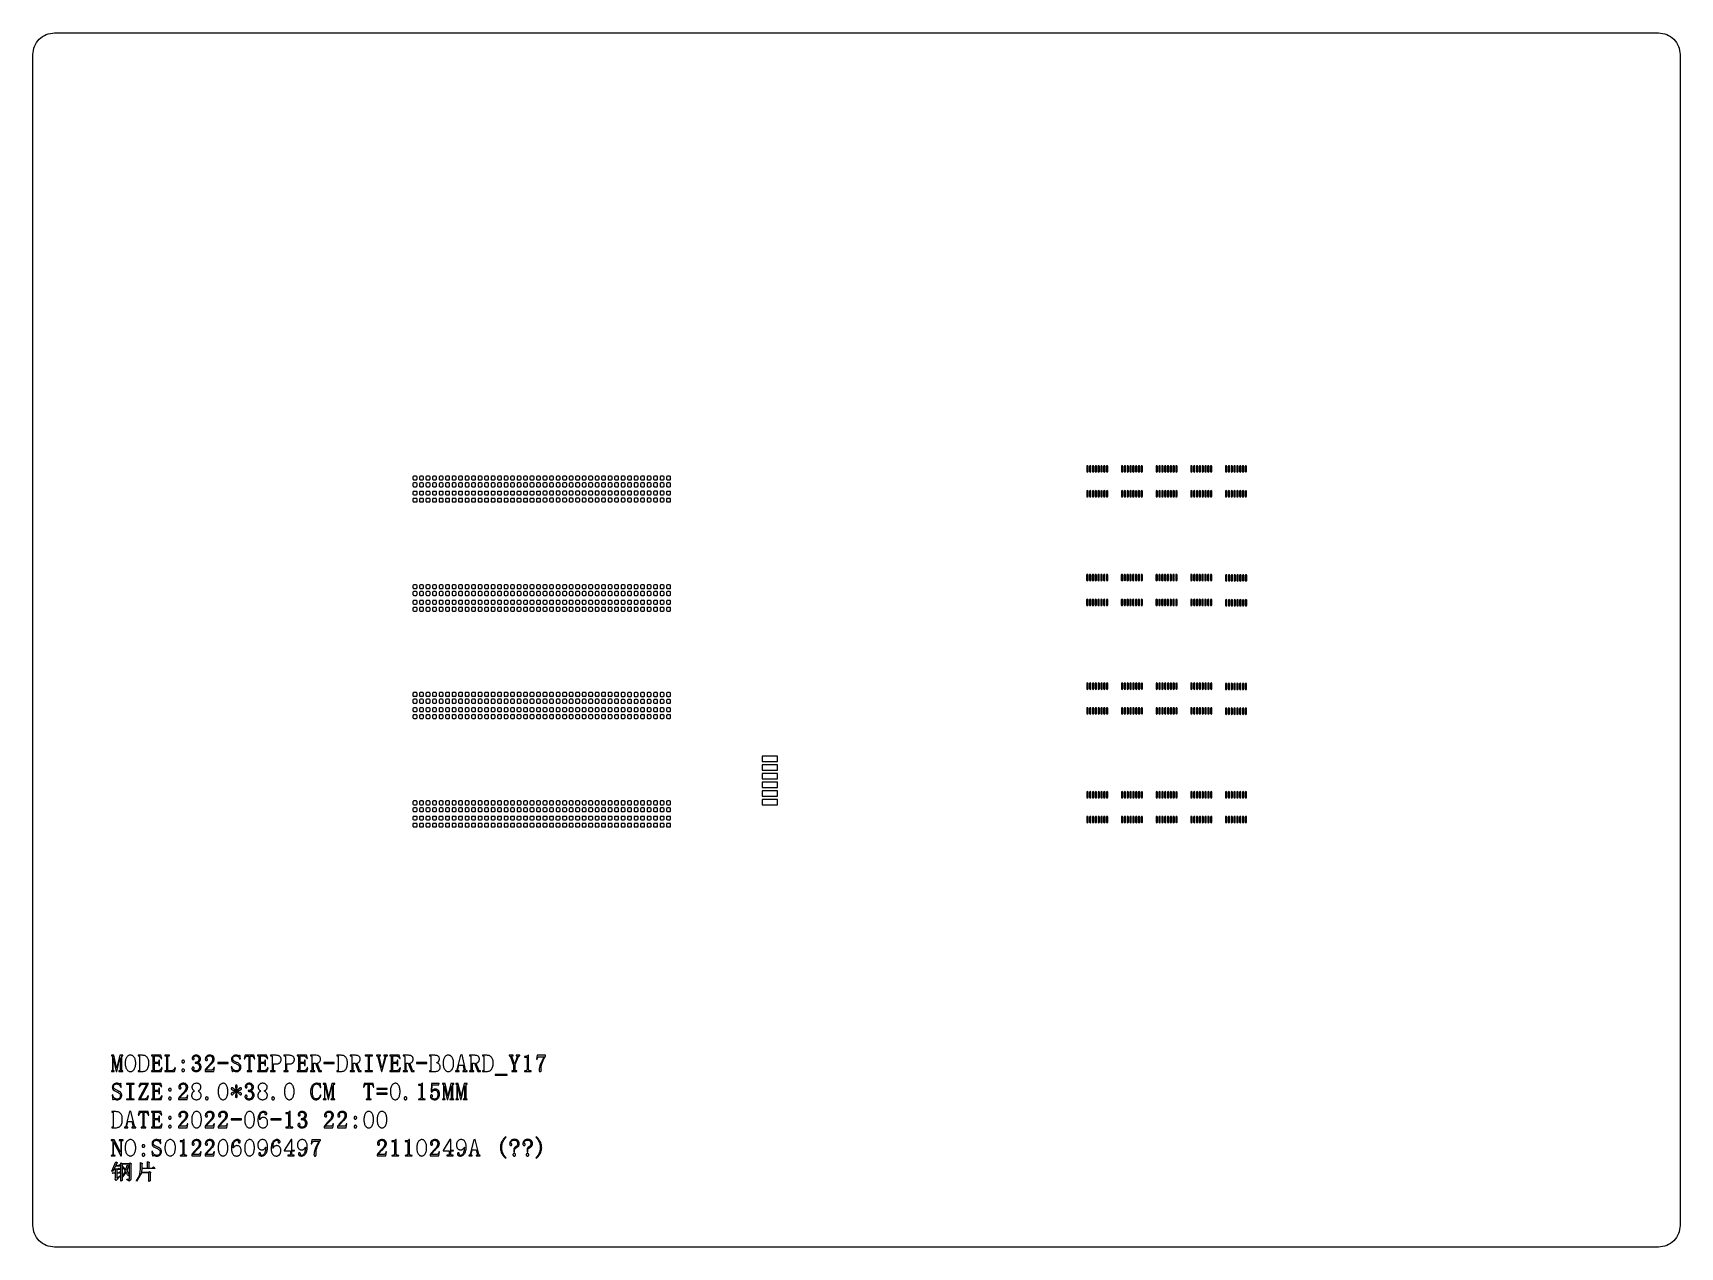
# Model space of a CAD drawing. Extents: x -190 to 190, y -140 to 140.
import ezdxf

# ---------------------------------------------------------------- set-up
doc = ezdxf.new("R2010")
doc.units = 0
doc.header["$MEASUREMENT"] = 0
doc.layers.get('0').update_dxf_attribs({"linetype": 'CONTINUOUS'})

msp = doc.modelspace()

# ---------------------------------------------------------------- linework, layer by layer
for points in [[(-190, 135.000039, -0.414214), (-185, 140.000049), (-185, 140.000049), (185, 140.000049), (185, 140.000049, -0.414214), (190, 135.000039), (190, 135.000039), (190, -134.999961), (190, -134.999961, -0.414214), (185, -139.999951), (185, -139.999951), (-185, -139.999951), (-185, -139.999951, -0.414214), (-190, -134.999961), (-190, -134.999961), (-190, 135.000039)], [(53.431001, 40.037, 1), (53.110996, 40.037), (53.110996, 40.037), (53.110996, 38.882), (53.110996, 38.882, 1), (53.431001, 38.882), (53.431001, 38.882), (53.431001, 40.037)], [(54.081001, 40.037, 1), (53.761001, 40.037), (53.761001, 40.037), (53.761001, 38.882), (53.761001, 38.882, 1), (54.081001, 38.882), (54.081001, 38.882), (54.081001, 40.037)], [(54.731001, 40.037, 1), (54.411001, 40.037), (54.411001, 40.037), (54.411001, 38.882), (54.411001, 38.882, 1), (54.731001, 38.882), (54.731001, 38.882), (54.731001, 40.037)], [(55.381001, 40.037, 1), (55.061001, 40.037), (55.061001, 40.037), (55.061001, 38.882), (55.061001, 38.882, 1), (55.381001, 38.882), (55.381001, 38.882), (55.381001, 40.037)], [(56.031001, 40.037, 1), (55.711001, 40.037), (55.711001, 40.037), (55.711001, 38.882), (55.711001, 38.882, 1), (56.031001, 38.882), (56.031001, 38.882), (56.031001, 40.037)], [(56.681001, 40.037, 1), (56.361001, 40.037), (56.361001, 40.037), (56.361001, 38.882), (56.361001, 38.882, 1), (56.681001, 38.882), (56.681001, 38.882), (56.681001, 40.037)], [(57.331001, 40.037, 1), (57.011001, 40.037), (57.011001, 40.037), (57.011001, 38.882), (57.011001, 38.882, 1), (57.331001, 38.882), (57.331001, 38.882), (57.331001, 40.037)], [(57.981001, 40.037, 1), (57.661001, 40.037), (57.661001, 40.037), (57.661001, 38.882), (57.661001, 38.882, 1), (57.981001, 38.882), (57.981001, 38.882), (57.981001, 40.037)], [(61.430996, 40.036001, 1), (61.111001, 40.036001), (61.111001, 40.036001), (61.111001, 38.881001), (61.111001, 38.881001, 1), (61.430996, 38.881001), (61.430996, 38.881001), (61.430996, 40.036001)], [(62.081001, 40.036001, 1), (61.761001, 40.036001), (61.761001, 40.036001), (61.761001, 38.881001), (61.761001, 38.881001, 1), (62.081001, 38.881001), (62.081001, 38.881001), (62.081001, 40.036001)], [(62.730996, 40.036001, 1), (62.411001, 40.036001), (62.411001, 40.036001), (62.411001, 38.881001), (62.411001, 38.881001, 1), (62.730996, 38.881001), (62.730996, 38.881001), (62.730996, 40.036001)], [(63.381001, 40.036001, 1), (63.061001, 40.036001), (63.061001, 40.036001), (63.061001, 38.881001), (63.061001, 38.881001, 1), (63.381001, 38.881001), (63.381001, 38.881001), (63.381001, 40.036001)], [(64.030996, 40.036001, 1), (63.711001, 40.036001), (63.711001, 40.036001), (63.711001, 38.881001), (63.711001, 38.881001, 1), (64.030996, 38.881001), (64.030996, 38.881001), (64.030996, 40.036001)], [(64.681001, 40.036001, 1), (64.361001, 40.036001), (64.361001, 40.036001), (64.361001, 38.881001), (64.361001, 38.881001, 1), (64.681001, 38.881001), (64.681001, 38.881001), (64.681001, 40.036001)], [(65.330996, 40.036001, 1), (65.011001, 40.036001), (65.011001, 40.036001), (65.011001, 38.881001), (65.011001, 38.881001, 1), (65.330996, 38.881001), (65.330996, 38.881001), (65.330996, 40.036001)], [(65.981001, 40.036001, 1), (65.660996, 40.036001), (65.660996, 40.036001), (65.660996, 38.881001), (65.660996, 38.881001, 1), (65.981001, 38.881001), (65.981001, 38.881001), (65.981001, 40.036001)], [(69.431001, 40.036001, 1), (69.110996, 40.036001), (69.110996, 40.036001), (69.110996, 38.881001), (69.110996, 38.881001, 1), (69.431001, 38.881001), (69.431001, 38.881001), (69.431001, 40.036001)], [(70.081001, 40.036001, 1), (69.761001, 40.036001), (69.761001, 40.036001), (69.761001, 38.881001), (69.761001, 38.881001, 1), (70.081001, 38.881001), (70.081001, 38.881001), (70.081001, 40.036001)], [(70.731001, 40.036001, 1), (70.410996, 40.036001), (70.410996, 40.036001), (70.410996, 38.881001), (70.410996, 38.881001, 1), (70.731001, 38.881001), (70.731001, 38.881001), (70.731001, 40.036001)], [(71.381001, 40.036001, 1), (71.061001, 40.036001), (71.061001, 40.036001), (71.061001, 38.881001), (71.061001, 38.881001, 1), (71.381001, 38.881001), (71.381001, 38.881001), (71.381001, 40.036001)], [(72.031001, 40.036001, 1), (71.710996, 40.036001), (71.710996, 40.036001), (71.710996, 38.881001), (71.710996, 38.881001, 1), (72.031001, 38.881001), (72.031001, 38.881001), (72.031001, 40.036001)], [(72.681001, 40.036001, 1), (72.361001, 40.036001), (72.361001, 40.036001), (72.361001, 38.881001), (72.361001, 38.881001, 1), (72.681001, 38.881001), (72.681001, 38.881001), (72.681001, 40.036001)], [(73.330996, 40.036001, 1), (73.011006, 40.036001), (73.011006, 40.036001), (73.011006, 38.881001), (73.011006, 38.881001, 1), (73.330996, 38.881001), (73.330996, 38.881001), (73.330996, 40.036001)], [(73.981001, 40.036001, 1), (73.661001, 40.036001), (73.661001, 40.036001), (73.661001, 38.881001), (73.661001, 38.881001, 1), (73.981001, 38.881001), (73.981001, 38.881001), (73.981001, 40.036001)], [(77.431001, 40.036001, 1), (77.110996, 40.036001), (77.110996, 40.036001), (77.110996, 38.881001), (77.110996, 38.881001, 1), (77.431001, 38.881001), (77.431001, 38.881001), (77.431001, 40.036001)], [(78.080996, 40.036001, 1), (77.761001, 40.036001), (77.761001, 40.036001), (77.761001, 38.881001), (77.761001, 38.881001, 1), (78.080996, 38.881001), (78.080996, 38.881001), (78.080996, 40.036001)], [(78.731001, 40.036001, 1), (78.410996, 40.036001), (78.410996, 40.036001), (78.410996, 38.881001), (78.410996, 38.881001, 1), (78.731001, 38.881001), (78.731001, 38.881001), (78.731001, 40.036001)], [(79.380996, 40.036001, 1), (79.061001, 40.036001), (79.061001, 40.036001), (79.061001, 38.881001), (79.061001, 38.881001, 1), (79.380996, 38.881001), (79.380996, 38.881001), (79.380996, 40.036001)], [(80.031001, 40.036001, 1), (79.710996, 40.036001), (79.710996, 40.036001), (79.710996, 38.881001), (79.710996, 38.881001, 1), (80.031001, 38.881001), (80.031001, 38.881001), (80.031001, 40.036001)], [(80.680996, 40.036001, 1), (80.361001, 40.036001), (80.361001, 40.036001), (80.361001, 38.881001), (80.361001, 38.881001, 1), (80.680996, 38.881001), (80.680996, 38.881001), (80.680996, 40.036001)], [(81.331001, 40.036001, 1), (81.010996, 40.036001), (81.010996, 40.036001), (81.010996, 38.881001), (81.010996, 38.881001, 1), (81.331001, 38.881001), (81.331001, 38.881001), (81.331001, 40.036001)], [(81.981006, 40.036001, 1), (81.661001, 40.036001), (81.661001, 40.036001), (81.661001, 38.881001), (81.661001, 38.881001, 1), (81.981006, 38.881001), (81.981006, 38.881001), (81.981006, 40.036001)], [(85.431006, 40.036001, 1), (85.110996, 40.036001), (85.110996, 40.036001), (85.110996, 38.881001), (85.110996, 38.881001, 1), (85.431006, 38.881001), (85.431006, 38.881001), (85.431006, 40.036001)], [(86.080996, 40.036001, 1), (85.761006, 40.036001), (85.761006, 40.036001), (85.761006, 38.881001), (85.761006, 38.881001, 1), (86.080996, 38.881001), (86.080996, 38.881001), (86.080996, 40.036001)], [(86.731006, 40.036001, 1), (86.410996, 40.036001), (86.410996, 40.036001), (86.410996, 38.881001), (86.410996, 38.881001, 1), (86.731006, 38.881001), (86.731006, 38.881001), (86.731006, 40.036001)], [(87.380996, 40.036001, 1), (87.061006, 40.036001), (87.061006, 40.036001), (87.061006, 38.881001), (87.061006, 38.881001, 1), (87.380996, 38.881001), (87.380996, 38.881001), (87.380996, 40.036001)], [(88.031006, 40.036001, 1), (87.710996, 40.036001), (87.710996, 40.036001), (87.710996, 38.881001), (87.710996, 38.881001, 1), (88.031006, 38.881001), (88.031006, 38.881001), (88.031006, 40.036001)], [(88.680996, 40.036001, 1), (88.361006, 40.036001), (88.361006, 40.036001), (88.361006, 38.881001), (88.361006, 38.881001, 1), (88.680996, 38.881001), (88.680996, 38.881001), (88.680996, 40.036001)], [(89.331006, 40.036001, 1), (89.010996, 40.036001), (89.010996, 40.036001), (89.010996, 38.881001), (89.010996, 38.881001, 1), (89.331006, 38.881001), (89.331006, 38.881001), (89.331006, 40.036001)], [(89.980996, 40.036001, 1), (89.661006, 40.036001), (89.661006, 40.036001), (89.661006, 38.881001), (89.661006, 38.881001, 1), (89.980996, 38.881001), (89.980996, 38.881001), (89.980996, 40.036001)], [(-101.379004, 34.083999, 0.414947), (-101.579004, 34.283999), (-101.579004, 34.283999), (-102.128994, 34.283999), (-102.128994, 34.283999, 0.414947), (-102.329004, 34.083999), (-102.329004, 34.083999), (-102.329004, 33.661001), (-102.329004, 33.661001, 0.413485), (-102.128994, 33.461001), (-102.128994, 33.461001), (-101.579004, 33.461001), (-101.579004, 33.461001, 0.413485), (-101.379004, 33.661001), (-101.379004, 33.661001), (-101.379004, 34.083999)], [(-101.380996, 37.586001, 0.413545), (-101.6, 37.804998), (-101.6, 37.804998), (-102.107998, 37.804998), (-102.107998, 37.804998, 0.413545), (-102.326992, 37.586001), (-102.326992, 37.586001), (-102.326992, 37.149001), (-102.326992, 37.149001, 0.414883), (-102.107998, 36.929998), (-102.107998, 36.929998), (-101.6, 36.929998), (-101.6, 36.929998, 0.414883), (-101.380996, 37.149001), (-101.380996, 37.149001), (-101.380996, 37.586001)], [(-101.380996, 36.010999, 0.413558), (-101.6, 36.230002), (-101.6, 36.230002), (-102.107998, 36.230002), (-102.107998, 36.230002, 0.413558), (-102.326992, 36.010999), (-102.326992, 36.010999), (-102.326992, 35.574001), (-102.326992, 35.574001, 0.414874), (-102.107998, 35.355002), (-102.107998, 35.355002), (-101.6, 35.355002), (-101.6, 35.355002, 0.414874), (-101.380996, 35.574001), (-101.380996, 35.574001), (-101.380996, 36.010999)], [(-99.880996, 34.083999, 0.414947), (-100.080996, 34.283999), (-100.080996, 34.283999), (-100.630996, 34.283999), (-100.630996, 34.283999, 0.414947), (-100.831006, 34.083999), (-100.831006, 34.083999), (-100.831006, 33.661001), (-100.831006, 33.661001, 0.413485), (-100.630996, 33.461001), (-100.630996, 33.461001), (-100.080996, 33.461001), (-100.080996, 33.461001, 0.413485), (-99.880996, 33.661001), (-99.880996, 33.661001), (-99.880996, 34.083999)], [(-99.882002, 37.586001, 0.413545), (-100.101006, 37.804998), (-100.101006, 37.804998), (-100.608994, 37.804998), (-100.608994, 37.804998, 0.413545), (-100.827998, 37.586001), (-100.827998, 37.586001), (-100.827998, 37.149001), (-100.827998, 37.149001, 0.414883), (-100.608994, 36.929998), (-100.608994, 36.929998), (-100.101006, 36.929998), (-100.101006, 36.929998, 0.414883), (-99.882002, 37.149001), (-99.882002, 37.149001), (-99.882002, 37.586001)], [(-99.882002, 36.010999, 0.413558), (-100.101006, 36.230002), (-100.101006, 36.230002), (-100.608994, 36.230002), (-100.608994, 36.230002, 0.413558), (-100.827998, 36.010999), (-100.827998, 36.010999), (-100.827998, 35.574001), (-100.827998, 35.574001, 0.414874), (-100.608994, 35.355002), (-100.608994, 35.355002), (-100.101006, 35.355002), (-100.101006, 35.355002, 0.414874), (-99.882002, 35.574001), (-99.882002, 35.574001), (-99.882002, 36.010999)], [(-98.381992, 34.083999, 0.414947), (-98.582002, 34.283999), (-98.582002, 34.283999), (-99.132002, 34.283999), (-99.132002, 34.283999, 0.414947), (-99.332002, 34.083999), (-99.332002, 34.083999), (-99.332002, 33.661001), (-99.332002, 33.661001, 0.413485), (-99.132002, 33.461001), (-99.132002, 33.461001), (-98.582002, 33.461001), (-98.582002, 33.461001, 0.413485), (-98.381992, 33.661001), (-98.381992, 33.661001), (-98.381992, 34.083999)], [(-98.384004, 37.586001, 0.413545), (-98.602998, 37.804998), (-98.602998, 37.804998), (-99.110996, 37.804998), (-99.110996, 37.804998, 0.413545), (-99.33, 37.586001), (-99.33, 37.586001), (-99.33, 37.149001), (-99.33, 37.149001, 0.414883), (-99.110996, 36.929998), (-99.110996, 36.929998), (-98.602998, 36.929998), (-98.602998, 36.929998, 0.414883), (-98.384004, 37.149001), (-98.384004, 37.149001), (-98.384004, 37.586001)], [(-98.384004, 36.010999, 0.413558), (-98.602998, 36.230002), (-98.602998, 36.230002), (-99.110996, 36.230002), (-99.110996, 36.230002, 0.413558), (-99.33, 36.010999), (-99.33, 36.010999), (-99.33, 35.574001), (-99.33, 35.574001, 0.414874), (-99.110996, 35.355002), (-99.110996, 35.355002), (-98.602998, 35.355002), (-98.602998, 35.355002, 0.414874), (-98.384004, 35.574001), (-98.384004, 35.574001), (-98.384004, 36.010999)], [(-96.882998, 34.083999, 0.414947), (-97.082998, 34.283999), (-97.082998, 34.283999), (-97.632998, 34.283999), (-97.632998, 34.283999, 0.414947), (-97.832998, 34.083999), (-97.832998, 34.083999), (-97.832998, 33.661001), (-97.832998, 33.661001, 0.413485), (-97.632998, 33.461001), (-97.632998, 33.461001), (-97.082998, 33.461001), (-97.082998, 33.461001, 0.413485), (-96.882998, 33.661001), (-96.882998, 33.661001), (-96.882998, 34.083999)], [(-96.885, 37.586001, 0.413545), (-97.103994, 37.804998), (-97.103994, 37.804998), (-97.612002, 37.804998), (-97.612002, 37.804998, 0.413545), (-97.831006, 37.586001), (-97.831006, 37.586001), (-97.831006, 37.149001), (-97.831006, 37.149001, 0.414883), (-97.612002, 36.929998), (-97.612002, 36.929998), (-97.103994, 36.929998), (-97.103994, 36.929998, 0.414883), (-96.885, 37.149001), (-96.885, 37.149001), (-96.885, 37.586001)], [(-96.885, 36.010999, 0.413558), (-97.103994, 36.230002), (-97.103994, 36.230002), (-97.612002, 36.230002), (-97.612002, 36.230002, 0.413558), (-97.831006, 36.010999), (-97.831006, 36.010999), (-97.831006, 35.574001), (-97.831006, 35.574001, 0.414874), (-97.612002, 35.355002), (-97.612002, 35.355002), (-97.103994, 35.355002), (-97.103994, 35.355002, 0.414874), (-96.885, 35.574001), (-96.885, 35.574001), (-96.885, 36.010999)], [(-95.358994, 34.083999, 0.414947), (-95.559004, 34.283999), (-95.559004, 34.283999), (-96.109004, 34.283999), (-96.109004, 34.283999, 0.414947), (-96.308994, 34.083999), (-96.308994, 34.083999), (-96.308994, 33.661001), (-96.308994, 33.661001, 0.413485), (-96.109004, 33.461001), (-96.109004, 33.461001), (-95.559004, 33.461001), (-95.559004, 33.461001, 0.413485), (-95.358994, 33.661001), (-95.358994, 33.661001), (-95.358994, 34.083999)], [(-95.361006, 37.586001, 0.413545), (-95.58, 37.804998), (-95.58, 37.804998), (-96.087998, 37.804998), (-96.087998, 37.804998, 0.413545), (-96.307002, 37.586001), (-96.307002, 37.586001), (-96.307002, 37.149001), (-96.307002, 37.149001, 0.414883), (-96.087998, 36.929998), (-96.087998, 36.929998), (-95.58, 36.929998), (-95.58, 36.929998, 0.414883), (-95.361006, 37.149001), (-95.361006, 37.149001), (-95.361006, 37.586001)], [(-95.361006, 36.010999, 0.413558), (-95.58, 36.230002), (-95.58, 36.230002), (-96.087998, 36.230002), (-96.087998, 36.230002, 0.413558), (-96.307002, 36.010999), (-96.307002, 36.010999), (-96.307002, 35.574001), (-96.307002, 35.574001, 0.414874), (-96.087998, 35.355002), (-96.087998, 35.355002), (-95.58, 35.355002), (-95.58, 35.355002, 0.414874), (-95.361006, 35.574001), (-95.361006, 35.574001), (-95.361006, 36.010999)], [(-93.860996, 34.083999, 0.414947), (-94.061006, 34.283999), (-94.061006, 34.283999), (-94.610996, 34.283999), (-94.610996, 34.283999, 0.414947), (-94.810996, 34.083999), (-94.810996, 34.083999), (-94.810996, 33.661001), (-94.810996, 33.661001, 0.413485), (-94.610996, 33.461001), (-94.610996, 33.461001), (-94.061006, 33.461001), (-94.061006, 33.461001, 0.413485), (-93.860996, 33.661001), (-93.860996, 33.661001), (-93.860996, 34.083999)], [(-93.863008, 37.586001, 0.413545), (-94.082002, 37.804998), (-94.082002, 37.804998), (-94.59, 37.804998), (-94.59, 37.804998, 0.413545), (-94.809004, 37.586001), (-94.809004, 37.586001), (-94.809004, 37.149001), (-94.809004, 37.149001, 0.414883), (-94.59, 36.929998), (-94.59, 36.929998), (-94.082002, 36.929998), (-94.082002, 36.929998, 0.414883), (-93.863008, 37.149001), (-93.863008, 37.149001), (-93.863008, 37.586001)], [(-93.863008, 36.010999, 0.413558), (-94.082002, 36.230002), (-94.082002, 36.230002), (-94.59, 36.230002), (-94.59, 36.230002, 0.413558), (-94.809004, 36.010999), (-94.809004, 36.010999), (-94.809004, 35.574001), (-94.809004, 35.574001, 0.414874), (-94.59, 35.355002), (-94.59, 35.355002), (-94.082002, 35.355002), (-94.082002, 35.355002, 0.414874), (-93.863008, 35.574001), (-93.863008, 35.574001), (-93.863008, 36.010999)], [(-92.362002, 34.083999, 0.414947), (-92.562002, 34.283999), (-92.562002, 34.283999), (-93.112002, 34.283999), (-93.112002, 34.283999, 0.414947), (-93.312002, 34.083999), (-93.312002, 34.083999), (-93.312002, 33.661001), (-93.312002, 33.661001, 0.413485), (-93.112002, 33.461001), (-93.112002, 33.461001), (-92.562002, 33.461001), (-92.562002, 33.461001, 0.413485), (-92.362002, 33.661001), (-92.362002, 33.661001), (-92.362002, 34.083999)], [(-92.363994, 37.586001, 0.413545), (-92.582998, 37.804998), (-92.582998, 37.804998), (-93.090996, 37.804998), (-93.090996, 37.804998, 0.413545), (-93.31, 37.586001), (-93.31, 37.586001), (-93.31, 37.149001), (-93.31, 37.149001, 0.414883), (-93.090996, 36.929998), (-93.090996, 36.929998), (-92.582998, 36.929998), (-92.582998, 36.929998, 0.414883), (-92.363994, 37.149001), (-92.363994, 37.149001), (-92.363994, 37.586001)], [(-92.363994, 36.010999, 0.413558), (-92.582998, 36.230002), (-92.582998, 36.230002), (-93.090996, 36.230002), (-93.090996, 36.230002, 0.413558), (-93.31, 36.010999), (-93.31, 36.010999), (-93.31, 35.574001), (-93.31, 35.574001, 0.414874), (-93.090996, 35.355002), (-93.090996, 35.355002), (-92.582998, 35.355002), (-92.582998, 35.355002, 0.414874), (-92.363994, 35.574001), (-92.363994, 35.574001), (-92.363994, 36.010999)], [(-90.864004, 34.083999, 0.414947), (-91.063994, 34.283999), (-91.063994, 34.283999), (-91.614004, 34.283999), (-91.614004, 34.283999, 0.414947), (-91.813994, 34.083999), (-91.813994, 34.083999), (-91.813994, 33.661001), (-91.813994, 33.661001, 0.413485), (-91.614004, 33.461001), (-91.614004, 33.461001), (-91.063994, 33.461001), (-91.063994, 33.461001, 0.413485), (-90.864004, 33.661001), (-90.864004, 33.661001), (-90.864004, 34.083999)], [(-90.865, 37.586001, 0.413545), (-91.084004, 37.804998), (-91.084004, 37.804998), (-91.592002, 37.804998), (-91.592002, 37.804998, 0.413545), (-91.811006, 37.586001), (-91.811006, 37.586001), (-91.811006, 37.149001), (-91.811006, 37.149001, 0.414883), (-91.592002, 36.929998), (-91.592002, 36.929998), (-91.084004, 36.929998), (-91.084004, 36.929998, 0.414883), (-90.865, 37.149001), (-90.865, 37.149001), (-90.865, 37.586001)], [(-90.865, 36.010999, 0.413558), (-91.084004, 36.230002), (-91.084004, 36.230002), (-91.592002, 36.230002), (-91.592002, 36.230002, 0.413558), (-91.811006, 36.010999), (-91.811006, 36.010999), (-91.811006, 35.574001), (-91.811006, 35.574001, 0.414874), (-91.592002, 35.355002), (-91.592002, 35.355002), (-91.084004, 35.355002), (-91.084004, 35.355002, 0.414874), (-90.865, 35.574001), (-90.865, 35.574001), (-90.865, 36.010999)], [(-89.365, 34.083999, 0.414947), (-89.565, 34.283999), (-89.565, 34.283999), (-90.115, 34.283999), (-90.115, 34.283999, 0.414947), (-90.315, 34.083999), (-90.315, 34.083999), (-90.315, 33.661001), (-90.315, 33.661001, 0.413485), (-90.115, 33.461001), (-90.115, 33.461001), (-89.565, 33.461001), (-89.565, 33.461001, 0.413485), (-89.365, 33.661001), (-89.365, 33.661001), (-89.365, 34.083999)], [(-89.367002, 37.586001, 0.413545), (-89.585996, 37.804998), (-89.585996, 37.804998), (-90.094004, 37.804998), (-90.094004, 37.804998, 0.413545), (-90.312998, 37.586001), (-90.312998, 37.586001), (-90.312998, 37.149001), (-90.312998, 37.149001, 0.414883), (-90.094004, 36.929998), (-90.094004, 36.929998), (-89.585996, 36.929998), (-89.585996, 36.929998, 0.414883), (-89.367002, 37.149001), (-89.367002, 37.149001), (-89.367002, 37.586001)], [(-89.367002, 36.010999, 0.413558), (-89.585996, 36.230002), (-89.585996, 36.230002), (-90.094004, 36.230002), (-90.094004, 36.230002, 0.413558), (-90.312998, 36.010999), (-90.312998, 36.010999), (-90.312998, 35.574001), (-90.312998, 35.574001, 0.414874), (-90.094004, 35.355002), (-90.094004, 35.355002), (-89.585996, 35.355002), (-89.585996, 35.355002, 0.414874), (-89.367002, 35.574001), (-89.367002, 35.574001), (-89.367002, 36.010999)], [(-87.865996, 34.083999, 0.414947), (-88.065996, 34.283999), (-88.065996, 34.283999), (-88.615996, 34.283999), (-88.615996, 34.283999, 0.414947), (-88.816006, 34.083999), (-88.816006, 34.083999), (-88.816006, 33.661001), (-88.816006, 33.661001, 0.413485), (-88.615996, 33.461001), (-88.615996, 33.461001), (-88.065996, 33.461001), (-88.065996, 33.461001, 0.413485), (-87.865996, 33.661001), (-87.865996, 33.661001), (-87.865996, 34.083999)], [(-87.867998, 37.586001, 0.413545), (-88.087002, 37.804998), (-88.087002, 37.804998), (-88.595, 37.804998), (-88.595, 37.804998, 0.413545), (-88.813994, 37.586001), (-88.813994, 37.586001), (-88.813994, 37.149001), (-88.813994, 37.149001, 0.414883), (-88.595, 36.929998), (-88.595, 36.929998), (-88.087002, 36.929998), (-88.087002, 36.929998, 0.414883), (-87.867998, 37.149001), (-87.867998, 37.149001), (-87.867998, 37.586001)], [(-87.867998, 36.010999, 0.413558), (-88.087002, 36.230002), (-88.087002, 36.230002), (-88.595, 36.230002), (-88.595, 36.230002, 0.413558), (-88.813994, 36.010999), (-88.813994, 36.010999), (-88.813994, 35.574001), (-88.813994, 35.574001, 0.414874), (-88.595, 35.355002), (-88.595, 35.355002), (-88.087002, 35.355002), (-88.087002, 35.355002, 0.414874), (-87.867998, 35.574001), (-87.867998, 35.574001), (-87.867998, 36.010999)], [(-86.367998, 34.083999, 0.414947), (-86.567998, 34.283999), (-86.567998, 34.283999), (-87.117998, 34.283999), (-87.117998, 34.283999, 0.414947), (-87.318008, 34.083999), (-87.318008, 34.083999), (-87.318008, 33.661001), (-87.318008, 33.661001, 0.413485), (-87.117998, 33.461001), (-87.117998, 33.461001), (-86.567998, 33.461001), (-86.567998, 33.461001, 0.413485), (-86.367998, 33.661001), (-86.367998, 33.661001), (-86.367998, 34.083999)], [(-86.37, 37.586001, 0.413545), (-86.589004, 37.804998), (-86.589004, 37.804998), (-87.096992, 37.804998), (-87.096992, 37.804998, 0.413545), (-87.315996, 37.586001), (-87.315996, 37.586001), (-87.315996, 37.149001), (-87.315996, 37.149001, 0.414883), (-87.096992, 36.929998), (-87.096992, 36.929998), (-86.589004, 36.929998), (-86.589004, 36.929998, 0.414883), (-86.37, 37.149001), (-86.37, 37.149001), (-86.37, 37.586001)], [(-86.37, 36.010999, 0.413558), (-86.589004, 36.230002), (-86.589004, 36.230002), (-87.096992, 36.230002), (-87.096992, 36.230002, 0.413558), (-87.315996, 36.010999), (-87.315996, 36.010999), (-87.315996, 35.574001), (-87.315996, 35.574001, 0.414874), (-87.096992, 35.355002), (-87.096992, 35.355002), (-86.589004, 35.355002), (-86.589004, 35.355002, 0.414874), (-86.37, 35.574001), (-86.37, 35.574001), (-86.37, 36.010999)], [(-84.868994, 34.083999, 0.414947), (-85.069004, 34.283999), (-85.069004, 34.283999), (-85.619004, 34.283999), (-85.619004, 34.283999, 0.414947), (-85.818994, 34.083999), (-85.818994, 34.083999), (-85.818994, 33.661001), (-85.818994, 33.661001, 0.413485), (-85.619004, 33.461001), (-85.619004, 33.461001), (-85.069004, 33.461001), (-85.069004, 33.461001, 0.413485), (-84.868994, 33.661001), (-84.868994, 33.661001), (-84.868994, 34.083999)], [(-84.871006, 37.586001, 0.413545), (-85.09, 37.804998), (-85.09, 37.804998), (-85.597998, 37.804998), (-85.597998, 37.804998, 0.413545), (-85.817002, 37.586001), (-85.817002, 37.586001), (-85.817002, 37.149001), (-85.817002, 37.149001, 0.414883), (-85.597998, 36.929998), (-85.597998, 36.929998), (-85.09, 36.929998), (-85.09, 36.929998, 0.414883), (-84.871006, 37.149001), (-84.871006, 37.149001), (-84.871006, 37.586001)], [(-84.871006, 36.010999, 0.413558), (-85.09, 36.230002), (-85.09, 36.230002), (-85.597998, 36.230002), (-85.597998, 36.230002, 0.413558), (-85.817002, 36.010999), (-85.817002, 36.010999), (-85.817002, 35.574001), (-85.817002, 35.574001, 0.414874), (-85.597998, 35.355002), (-85.597998, 35.355002), (-85.09, 35.355002), (-85.09, 35.355002, 0.414874), (-84.871006, 35.574001), (-84.871006, 35.574001), (-84.871006, 36.010999)], [(-83.370996, 34.083999, 0.414947), (-83.571006, 34.283999), (-83.571006, 34.283999), (-84.120996, 34.283999), (-84.120996, 34.283999, 0.414947), (-84.320996, 34.083999), (-84.320996, 34.083999), (-84.320996, 33.661001), (-84.320996, 33.661001, 0.413485), (-84.120996, 33.461001), (-84.120996, 33.461001), (-83.571006, 33.461001), (-83.571006, 33.461001, 0.413485), (-83.370996, 33.661001), (-83.370996, 33.661001), (-83.370996, 34.083999)], [(-83.371992, 37.586001, 0.413545), (-83.590996, 37.804998), (-83.590996, 37.804998), (-84.099004, 37.804998), (-84.099004, 37.804998, 0.413545), (-84.317998, 37.586001), (-84.317998, 37.586001), (-84.317998, 37.149001), (-84.317998, 37.149001, 0.414883), (-84.099004, 36.929998), (-84.099004, 36.929998), (-83.590996, 36.929998), (-83.590996, 36.929998, 0.414883), (-83.371992, 37.149001), (-83.371992, 37.149001), (-83.371992, 37.586001)], [(-83.371992, 36.010999, 0.413558), (-83.590996, 36.230002), (-83.590996, 36.230002), (-84.099004, 36.230002), (-84.099004, 36.230002, 0.413558), (-84.317998, 36.010999), (-84.317998, 36.010999), (-84.317998, 35.574001), (-84.317998, 35.574001, 0.414874), (-84.099004, 35.355002), (-84.099004, 35.355002), (-83.590996, 35.355002), (-83.590996, 35.355002, 0.414874), (-83.371992, 35.574001), (-83.371992, 35.574001), (-83.371992, 36.010999)], [(-81.872002, 34.083999, 0.414947), (-82.072002, 34.283999), (-82.072002, 34.283999), (-82.622002, 34.283999), (-82.622002, 34.283999, 0.414947), (-82.822002, 34.083999), (-82.822002, 34.083999), (-82.822002, 33.661001), (-82.822002, 33.661001, 0.413485), (-82.622002, 33.461001), (-82.622002, 33.461001), (-82.072002, 33.461001), (-82.072002, 33.461001, 0.413485), (-81.872002, 33.661001), (-81.872002, 33.661001), (-81.872002, 34.083999)], [(-81.873999, 37.586001, 0.413545), (-82.092998, 37.804998), (-82.092998, 37.804998), (-82.601006, 37.804998), (-82.601006, 37.804998, 0.413545), (-82.82, 37.586001), (-82.82, 37.586001), (-82.82, 37.149001), (-82.82, 37.149001, 0.414883), (-82.601006, 36.929998), (-82.601006, 36.929998), (-82.092998, 36.929998), (-82.092998, 36.929998, 0.414883), (-81.873999, 37.149001), (-81.873999, 37.149001), (-81.873999, 37.586001)], [(-81.873999, 36.010999, 0.413558), (-82.092998, 36.230002), (-82.092998, 36.230002), (-82.601006, 36.230002), (-82.601006, 36.230002, 0.413558), (-82.82, 36.010999), (-82.82, 36.010999), (-82.82, 35.574001), (-82.82, 35.574001, 0.414874), (-82.601006, 35.355002), (-82.601006, 35.355002), (-82.092998, 35.355002), (-82.092998, 35.355002, 0.414874), (-81.873999, 35.574001), (-81.873999, 35.574001), (-81.873999, 36.010999)], [(-80.372998, 34.083999, 0.414947), (-80.572998, 34.283999), (-80.572998, 34.283999), (-81.123003, 34.283999), (-81.123003, 34.283999, 0.414947), (-81.322998, 34.083999), (-81.322998, 34.083999), (-81.322998, 33.661001), (-81.322998, 33.661001, 0.413485), (-81.123003, 33.461001), (-81.123003, 33.461001), (-80.572998, 33.461001), (-80.572998, 33.461001, 0.413485), (-80.372998, 33.661001), (-80.372998, 33.661001), (-80.372998, 34.083999)], [(-80.375, 37.586001, 0.413545), (-80.594004, 37.804998), (-80.594004, 37.804998), (-81.101997, 37.804998), (-81.101997, 37.804998, 0.413545), (-81.321001, 37.586001), (-81.321001, 37.586001), (-81.321001, 37.149001), (-81.321001, 37.149001, 0.414883), (-81.101997, 36.929998), (-81.101997, 36.929998), (-80.594004, 36.929998), (-80.594004, 36.929998, 0.414883), (-80.375, 37.149001), (-80.375, 37.149001), (-80.375, 37.586001)], [(-80.375, 36.010999, 0.413558), (-80.594004, 36.230002), (-80.594004, 36.230002), (-81.101997, 36.230002), (-81.101997, 36.230002, 0.413558), (-81.321001, 36.010999), (-81.321001, 36.010999), (-81.321001, 35.574001), (-81.321001, 35.574001, 0.414874), (-81.101997, 35.355002), (-81.101997, 35.355002), (-80.594004, 35.355002), (-80.594004, 35.355002, 0.414874), (-80.375, 35.574001), (-80.375, 35.574001), (-80.375, 36.010999)], [(-78.875, 34.083999, 0.414947), (-79.075, 34.283999), (-79.075, 34.283999), (-79.625005, 34.283999), (-79.625005, 34.283999, 0.414947), (-79.825, 34.083999), (-79.825, 34.083999), (-79.825, 33.661001), (-79.825, 33.661001, 0.413485), (-79.625005, 33.461001), (-79.625005, 33.461001), (-79.075, 33.461001), (-79.075, 33.461001, 0.413485), (-78.875, 33.661001), (-78.875, 33.661001), (-78.875, 34.083999)], [(-78.877002, 37.586001, 0.413545), (-79.095996, 37.804998), (-79.095996, 37.804998), (-79.603999, 37.804998), (-79.603999, 37.804998, 0.413545), (-79.823003, 37.586001), (-79.823003, 37.586001), (-79.823003, 37.149001), (-79.823003, 37.149001, 0.414883), (-79.603999, 36.929998), (-79.603999, 36.929998), (-79.095996, 36.929998), (-79.095996, 36.929998, 0.414883), (-78.877002, 37.149001), (-78.877002, 37.149001), (-78.877002, 37.586001)], [(-78.877002, 36.010999, 0.413558), (-79.095996, 36.230002), (-79.095996, 36.230002), (-79.603999, 36.230002), (-79.603999, 36.230002, 0.413558), (-79.823003, 36.010999), (-79.823003, 36.010999), (-79.823003, 35.574001), (-79.823003, 35.574001, 0.414874), (-79.603999, 35.355002), (-79.603999, 35.355002), (-79.095996, 35.355002), (-79.095996, 35.355002, 0.414874), (-78.877002, 35.574001), (-78.877002, 35.574001), (-78.877002, 36.010999)], [(-77.376001, 34.083999, 0.414947), (-77.575996, 34.283999), (-77.575996, 34.283999), (-78.125996, 34.283999), (-78.125996, 34.283999, 0.414947), (-78.326001, 34.083999), (-78.326001, 34.083999), (-78.326001, 33.661001), (-78.326001, 33.661001, 0.413485), (-78.125996, 33.461001), (-78.125996, 33.461001), (-77.575996, 33.461001), (-77.575996, 33.461001, 0.413485), (-77.376001, 33.661001), (-77.376001, 33.661001), (-77.376001, 34.083999)], [(-77.377998, 37.586001, 0.413545), (-77.597002, 37.804998), (-77.597002, 37.804998), (-78.105005, 37.804998), (-78.105005, 37.804998, 0.413545), (-78.323999, 37.586001), (-78.323999, 37.586001), (-78.323999, 37.149001), (-78.323999, 37.149001, 0.414883), (-78.105005, 36.929998), (-78.105005, 36.929998), (-77.597002, 36.929998), (-77.597002, 36.929998, 0.414883), (-77.377998, 37.149001), (-77.377998, 37.149001), (-77.377998, 37.586001)], [(-77.377998, 36.010999, 0.413558), (-77.597002, 36.230002), (-77.597002, 36.230002), (-78.105005, 36.230002), (-78.105005, 36.230002, 0.413558), (-78.323999, 36.010999), (-78.323999, 36.010999), (-78.323999, 35.574001), (-78.323999, 35.574001, 0.414874), (-78.105005, 35.355002), (-78.105005, 35.355002), (-77.597002, 35.355002), (-77.597002, 35.355002, 0.414874), (-77.377998, 35.574001), (-77.377998, 35.574001), (-77.377998, 36.010999)], [(-75.878003, 34.083999, 0.414947), (-76.077998, 34.283999), (-76.077998, 34.283999), (-76.627998, 34.283999), (-76.627998, 34.283999, 0.414947), (-76.828003, 34.083999), (-76.828003, 34.083999), (-76.828003, 33.661001), (-76.828003, 33.661001, 0.413485), (-76.627998, 33.461001), (-76.627998, 33.461001), (-76.077998, 33.461001), (-76.077998, 33.461001, 0.413485), (-75.878003, 33.661001), (-75.878003, 33.661001), (-75.878003, 34.083999)], [(-75.878999, 37.586001, 0.413545), (-76.098003, 37.804998), (-76.098003, 37.804998), (-76.605996, 37.804998), (-76.605996, 37.804998, 0.413545), (-76.825, 37.586001), (-76.825, 37.586001), (-76.825, 37.149001), (-76.825, 37.149001, 0.414883), (-76.605996, 36.929998), (-76.605996, 36.929998), (-76.098003, 36.929998), (-76.098003, 36.929998, 0.414883), (-75.878999, 37.149001), (-75.878999, 37.149001), (-75.878999, 37.586001)], [(-75.878999, 36.010999, 0.413558), (-76.098003, 36.230002), (-76.098003, 36.230002), (-76.605996, 36.230002), (-76.605996, 36.230002, 0.413558), (-76.825, 36.010999), (-76.825, 36.010999), (-76.825, 35.574001), (-76.825, 35.574001, 0.414874), (-76.605996, 35.355002), (-76.605996, 35.355002), (-76.098003, 35.355002), (-76.098003, 35.355002, 0.414874), (-75.878999, 35.574001), (-75.878999, 35.574001), (-75.878999, 36.010999)], [(-74.378999, 34.083999, 0.414947), (-74.578999, 34.283999), (-74.578999, 34.283999), (-75.129004, 34.283999), (-75.129004, 34.283999, 0.414947), (-75.328999, 34.083999), (-75.328999, 34.083999), (-75.328999, 33.661001), (-75.328999, 33.661001, 0.413485), (-75.129004, 33.461001), (-75.129004, 33.461001), (-74.578999, 33.461001), (-74.578999, 33.461001, 0.413485), (-74.378999, 33.661001), (-74.378999, 33.661001), (-74.378999, 34.083999)], [(-74.381001, 37.586001, 0.413545), (-74.599995, 37.804998), (-74.599995, 37.804998), (-75.107998, 37.804998), (-75.107998, 37.804998, 0.413545), (-75.327002, 37.586001), (-75.327002, 37.586001), (-75.327002, 37.149001), (-75.327002, 37.149001, 0.414883), (-75.107998, 36.929998), (-75.107998, 36.929998), (-74.599995, 36.929998), (-74.599995, 36.929998, 0.414883), (-74.381001, 37.149001), (-74.381001, 37.149001), (-74.381001, 37.586001)], [(-74.381001, 36.010999, 0.413558), (-74.599995, 36.230002), (-74.599995, 36.230002), (-75.107998, 36.230002), (-75.107998, 36.230002, 0.413558), (-75.327002, 36.010999), (-75.327002, 36.010999), (-75.327002, 35.574001), (-75.327002, 35.574001, 0.414874), (-75.107998, 35.355002), (-75.107998, 35.355002), (-74.599995, 35.355002), (-74.599995, 35.355002, 0.414874), (-74.381001, 35.574001), (-74.381001, 35.574001), (-74.381001, 36.010999)], [(-72.88, 34.083999, 0.414947), (-73.080005, 34.283999), (-73.080005, 34.283999), (-73.63, 34.283999), (-73.63, 34.283999, 0.414947), (-73.83, 34.083999), (-73.83, 34.083999), (-73.83, 33.661001), (-73.83, 33.661001, 0.413485), (-73.63, 33.461001), (-73.63, 33.461001), (-73.080005, 33.461001), (-73.080005, 33.461001, 0.413485), (-72.88, 33.661001), (-72.88, 33.661001), (-72.88, 34.083999)], [(-72.881997, 37.586001, 0.413545), (-73.101001, 37.804998), (-73.101001, 37.804998), (-73.609004, 37.804998), (-73.609004, 37.804998, 0.413545), (-73.827998, 37.586001), (-73.827998, 37.586001), (-73.827998, 37.149001), (-73.827998, 37.149001, 0.414883), (-73.609004, 36.929998), (-73.609004, 36.929998), (-73.101001, 36.929998), (-73.101001, 36.929998, 0.414883), (-72.881997, 37.149001), (-72.881997, 37.149001), (-72.881997, 37.586001)], [(-72.881997, 36.010999, 0.413558), (-73.101001, 36.230002), (-73.101001, 36.230002), (-73.609004, 36.230002), (-73.609004, 36.230002, 0.413558), (-73.827998, 36.010999), (-73.827998, 36.010999), (-73.827998, 35.574001), (-73.827998, 35.574001, 0.414874), (-73.609004, 35.355002), (-73.609004, 35.355002), (-73.101001, 35.355002), (-73.101001, 35.355002, 0.414874), (-72.881997, 35.574001), (-72.881997, 35.574001), (-72.881997, 36.010999)], [(-71.382002, 34.109998, 0.414951), (-71.581997, 34.309998), (-71.581997, 34.309998), (-72.131997, 34.309998), (-72.131997, 34.309998, 0.414951), (-72.332002, 34.109998), (-72.332002, 34.109998), (-72.332002, 33.687), (-72.332002, 33.687, 0.413485), (-72.131997, 33.487), (-72.131997, 33.487), (-71.581997, 33.487), (-71.581997, 33.487, 0.413485), (-71.382002, 33.687), (-71.382002, 33.687), (-71.382002, 34.109998)], [(-71.383999, 37.586001, 0.413545), (-71.602998, 37.804998), (-71.602998, 37.804998), (-72.111001, 37.804998), (-72.111001, 37.804998, 0.413545), (-72.33, 37.586001), (-72.33, 37.586001), (-72.33, 37.149001), (-72.33, 37.149001, 0.414883), (-72.111001, 36.929998), (-72.111001, 36.929998), (-71.602998, 36.929998), (-71.602998, 36.929998, 0.414883), (-71.383999, 37.149001), (-71.383999, 37.149001), (-71.383999, 37.586001)], [(-71.383999, 36.010999, 0.413558), (-71.602998, 36.230002), (-71.602998, 36.230002), (-72.111001, 36.230002), (-72.111001, 36.230002, 0.413558), (-72.33, 36.010999), (-72.33, 36.010999), (-72.33, 35.574001), (-72.33, 35.574001, 0.414874), (-72.111001, 35.355002), (-72.111001, 35.355002), (-71.602998, 35.355002), (-71.602998, 35.355002, 0.414874), (-71.383999, 35.574001), (-71.383999, 35.574001), (-71.383999, 36.010999)], [(-69.882998, 34.109998, 0.414951), (-70.082998, 34.309998), (-70.082998, 34.309998), (-70.633003, 34.309998), (-70.633003, 34.309998, 0.414951), (-70.832998, 34.109998), (-70.832998, 34.109998), (-70.832998, 33.687), (-70.832998, 33.687, 0.413485), (-70.633003, 33.487), (-70.633003, 33.487), (-70.082998, 33.487), (-70.082998, 33.487, 0.413485), (-69.882998, 33.687), (-69.882998, 33.687), (-69.882998, 34.109998)], [(-69.885, 37.586001, 0.413545), (-70.104004, 37.804998), (-70.104004, 37.804998), (-70.611997, 37.804998), (-70.611997, 37.804998, 0.413545), (-70.831001, 37.586001), (-70.831001, 37.586001), (-70.831001, 37.149001), (-70.831001, 37.149001, 0.414883), (-70.611997, 36.929998), (-70.611997, 36.929998), (-70.104004, 36.929998), (-70.104004, 36.929998, 0.414883), (-69.885, 37.149001), (-69.885, 37.149001), (-69.885, 37.586001)], [(-69.885, 36.010999, 0.413558), (-70.104004, 36.230002), (-70.104004, 36.230002), (-70.611997, 36.230002), (-70.611997, 36.230002, 0.413558), (-70.831001, 36.010999), (-70.831001, 36.010999), (-70.831001, 35.574001), (-70.831001, 35.574001, 0.414874), (-70.611997, 35.355002), (-70.611997, 35.355002), (-70.104004, 35.355002), (-70.104004, 35.355002, 0.414874), (-69.885, 35.574001), (-69.885, 35.574001), (-69.885, 36.010999)], [(-68.359004, 34.109998, 0.414951), (-68.558999, 34.309998), (-68.558999, 34.309998), (-69.108999, 34.309998), (-69.108999, 34.309998, 0.414951), (-69.308994, 34.109998), (-69.308994, 34.109998), (-69.308994, 33.687), (-69.308994, 33.687, 0.413485), (-69.108999, 33.487), (-69.108999, 33.487), (-68.558999, 33.487), (-68.558999, 33.487, 0.413485), (-68.359004, 33.687), (-68.359004, 33.687), (-68.359004, 34.109998)], [(-68.361001, 37.586001, 0.413545), (-68.58, 37.804998), (-68.58, 37.804998), (-69.087998, 37.804998), (-69.087998, 37.804998, 0.413545), (-69.306997, 37.586001), (-69.306997, 37.586001), (-69.306997, 37.149001), (-69.306997, 37.149001, 0.414883), (-69.087998, 36.929998), (-69.087998, 36.929998), (-68.58, 36.929998), (-68.58, 36.929998, 0.414883), (-68.361001, 37.149001), (-68.361001, 37.149001), (-68.361001, 37.586001)], [(-68.361001, 36.010999, 0.413558), (-68.58, 36.230002), (-68.58, 36.230002), (-69.087998, 36.230002), (-69.087998, 36.230002, 0.413558), (-69.306997, 36.010999), (-69.306997, 36.010999), (-69.306997, 35.574001), (-69.306997, 35.574001, 0.414874), (-69.087998, 35.355002), (-69.087998, 35.355002), (-68.58, 35.355002), (-68.58, 35.355002, 0.414874), (-68.361001, 35.574001), (-68.361001, 35.574001), (-68.361001, 36.010999)], [(-66.860996, 34.109998, 0.414951), (-67.061001, 34.309998), (-67.061001, 34.309998), (-67.611001, 34.309998), (-67.611001, 34.309998, 0.414951), (-67.810996, 34.109998), (-67.810996, 34.109998), (-67.810996, 33.687), (-67.810996, 33.687, 0.413485), (-67.611001, 33.487), (-67.611001, 33.487), (-67.061001, 33.487), (-67.061001, 33.487, 0.413485), (-66.860996, 33.687), (-66.860996, 33.687), (-66.860996, 34.109998)], [(-66.862002, 37.586001, 0.413545), (-67.080996, 37.804998), (-67.080996, 37.804998), (-67.588999, 37.804998), (-67.588999, 37.804998, 0.413545), (-67.808003, 37.586001), (-67.808003, 37.586001), (-67.808003, 37.149001), (-67.808003, 37.149001, 0.414883), (-67.588999, 36.929998), (-67.588999, 36.929998), (-67.080996, 36.929998), (-67.080996, 36.929998, 0.414883), (-66.862002, 37.149001), (-66.862002, 37.149001), (-66.862002, 37.586001)], [(-66.862002, 36.010999, 0.413558), (-67.080996, 36.230002), (-67.080996, 36.230002), (-67.588999, 36.230002), (-67.588999, 36.230002, 0.413558), (-67.808003, 36.010999), (-67.808003, 36.010999), (-67.808003, 35.574001), (-67.808003, 35.574001, 0.414874), (-67.588999, 35.355002), (-67.588999, 35.355002), (-67.080996, 35.355002), (-67.080996, 35.355002, 0.414874), (-66.862002, 35.574001), (-66.862002, 35.574001), (-66.862002, 36.010999)], [(-65.361997, 34.109998, 0.414958), (-65.562002, 34.309998), (-65.562002, 34.309998), (-66.111997, 34.309998), (-66.111997, 34.309998, 0.414936), (-66.312002, 34.109998), (-66.312002, 34.109998), (-66.312002, 33.687), (-66.312002, 33.687, 0.413471), (-66.111997, 33.487), (-66.111997, 33.487), (-65.562002, 33.487), (-65.562002, 33.487, 0.413492), (-65.361997, 33.687), (-65.361997, 33.687), (-65.361997, 34.109998)], [(-65.364004, 37.586001, 0.413558), (-65.582998, 37.804998), (-65.582998, 37.804998), (-66.091001, 37.804998), (-66.091001, 37.804998, 0.413532), (-66.310005, 37.586001), (-66.310005, 37.586001), (-66.310005, 37.149001), (-66.310005, 37.149001, 0.41487), (-66.091001, 36.929998), (-66.091001, 36.929998), (-65.582998, 36.929998), (-65.582998, 36.929998, 0.414897), (-65.364004, 37.149001), (-65.364004, 37.149001), (-65.364004, 37.586001)], [(-65.364004, 36.010999, 0.413571), (-65.582998, 36.230002), (-65.582998, 36.230002), (-66.091001, 36.230002), (-66.091001, 36.230002, 0.413545), (-66.310005, 36.010999), (-66.310005, 36.010999), (-66.310005, 35.574001), (-66.310005, 35.574001, 0.414861), (-66.091001, 35.355002), (-66.091001, 35.355002), (-65.582998, 35.355002), (-65.582998, 35.355002, 0.414887), (-65.364004, 35.574001), (-65.364004, 35.574001), (-65.364004, 36.010999)], [(-63.863003, 34.109998, 0.414951), (-64.062998, 34.309998), (-64.062998, 34.309998), (-64.612998, 34.309998), (-64.612998, 34.309998, 0.414951), (-64.813003, 34.109998), (-64.813003, 34.109998), (-64.813003, 33.687), (-64.813003, 33.687, 0.413485), (-64.612998, 33.487), (-64.612998, 33.487), (-64.062998, 33.487), (-64.062998, 33.487, 0.413485), (-63.863003, 33.687), (-63.863003, 33.687), (-63.863003, 34.109998)], [(-63.865, 37.586001, 0.413545), (-64.083999, 37.804998), (-64.083999, 37.804998), (-64.591997, 37.804998), (-64.591997, 37.804998, 0.413545), (-64.811001, 37.586001), (-64.811001, 37.586001), (-64.811001, 37.149001), (-64.811001, 37.149001, 0.414883), (-64.591997, 36.929998), (-64.591997, 36.929998), (-64.083999, 36.929998), (-64.083999, 36.929998, 0.414883), (-63.865, 37.149001), (-63.865, 37.149001), (-63.865, 37.586001)], [(-63.865, 36.010999, 0.413558), (-64.083999, 36.230002), (-64.083999, 36.230002), (-64.591997, 36.230002), (-64.591997, 36.230002, 0.413558), (-64.811001, 36.010999), (-64.811001, 36.010999), (-64.811001, 35.574001), (-64.811001, 35.574001, 0.414874), (-64.591997, 35.355002), (-64.591997, 35.355002), (-64.083999, 35.355002), (-64.083999, 35.355002, 0.414874), (-63.865, 35.574001), (-63.865, 35.574001), (-63.865, 36.010999)], [(-62.365, 34.109998, 0.414951), (-62.565, 34.309998), (-62.565, 34.309998), (-63.115, 34.309998), (-63.115, 34.309998, 0.414951), (-63.314995, 34.109998), (-63.314995, 34.109998), (-63.314995, 33.687), (-63.314995, 33.687, 0.413485), (-63.115, 33.487), (-63.115, 33.487), (-62.565, 33.487), (-62.565, 33.487, 0.413485), (-62.365, 33.687), (-62.365, 33.687), (-62.365, 34.109998)], [(-62.367002, 37.586001, 0.413545), (-62.586001, 37.804998), (-62.586001, 37.804998), (-63.093999, 37.804998), (-63.093999, 37.804998, 0.413545), (-63.312998, 37.586001), (-63.312998, 37.586001), (-63.312998, 37.149001), (-63.312998, 37.149001, 0.414883), (-63.093999, 36.929998), (-63.093999, 36.929998), (-62.586001, 36.929998), (-62.586001, 36.929998, 0.414883), (-62.367002, 37.149001), (-62.367002, 37.149001), (-62.367002, 37.586001)], [(-62.367002, 36.010999, 0.413558), (-62.586001, 36.230002), (-62.586001, 36.230002), (-63.093999, 36.230002), (-63.093999, 36.230002, 0.413558), (-63.312998, 36.010999), (-63.312998, 36.010999), (-63.312998, 35.574001), (-63.312998, 35.574001, 0.414874), (-63.093999, 35.355002), (-63.093999, 35.355002), (-62.586001, 35.355002), (-62.586001, 35.355002, 0.414874), (-62.367002, 35.574001), (-62.367002, 35.574001), (-62.367002, 36.010999)], [(-60.865996, 34.109998, 0.414951), (-61.066001, 34.309998), (-61.066001, 34.309998), (-61.616001, 34.309998), (-61.616001, 34.309998, 0.414951), (-61.816001, 34.109998), (-61.816001, 34.109998), (-61.816001, 33.687), (-61.816001, 33.687, 0.413485), (-61.616001, 33.487), (-61.616001, 33.487), (-61.066001, 33.487), (-61.066001, 33.487, 0.413485), (-60.865996, 33.687), (-60.865996, 33.687), (-60.865996, 34.109998)], [(-60.867998, 37.586001, 0.413545), (-61.087002, 37.804998), (-61.087002, 37.804998), (-61.595, 37.804998), (-61.595, 37.804998, 0.413545), (-61.813999, 37.586001), (-61.813999, 37.586001), (-61.813999, 37.149001), (-61.813999, 37.149001, 0.414883), (-61.595, 36.929998), (-61.595, 36.929998), (-61.087002, 36.929998), (-61.087002, 36.929998, 0.414883), (-60.867998, 37.149001), (-60.867998, 37.149001), (-60.867998, 37.586001)], [(-60.867998, 36.010999, 0.413558), (-61.087002, 36.230002), (-61.087002, 36.230002), (-61.595, 36.230002), (-61.595, 36.230002, 0.413558), (-61.813999, 36.010999), (-61.813999, 36.010999), (-61.813999, 35.574001), (-61.813999, 35.574001, 0.414874), (-61.595, 35.355002), (-61.595, 35.355002), (-61.087002, 35.355002), (-61.087002, 35.355002, 0.414874), (-60.867998, 35.574001), (-60.867998, 35.574001), (-60.867998, 36.010999)], [(-59.367998, 34.109998, 0.414951), (-59.567998, 34.309998), (-59.567998, 34.309998), (-60.118003, 34.309998), (-60.118003, 34.309998, 0.414951), (-60.318003, 34.109998), (-60.318003, 34.109998), (-60.318003, 33.687), (-60.318003, 33.687, 0.413485), (-60.118003, 33.487), (-60.118003, 33.487), (-59.567998, 33.487), (-59.567998, 33.487, 0.413485), (-59.367998, 33.687), (-59.367998, 33.687), (-59.367998, 34.109998)], [(-59.369004, 37.586001, 0.413545), (-59.587998, 37.804998), (-59.587998, 37.804998), (-60.096001, 37.804998), (-60.096001, 37.804998, 0.413545), (-60.315, 37.586001), (-60.315, 37.586001), (-60.315, 37.149001), (-60.315, 37.149001, 0.414883), (-60.096001, 36.929998), (-60.096001, 36.929998), (-59.587998, 36.929998), (-59.587998, 36.929998, 0.414883), (-59.369004, 37.149001), (-59.369004, 37.149001), (-59.369004, 37.586001)], [(-59.369004, 36.010999, 0.413558), (-59.587998, 36.230002), (-59.587998, 36.230002), (-60.096001, 36.230002), (-60.096001, 36.230002, 0.413558), (-60.315, 36.010999), (-60.315, 36.010999), (-60.315, 35.574001), (-60.315, 35.574001, 0.414874), (-60.096001, 35.355002), (-60.096001, 35.355002), (-59.587998, 35.355002), (-59.587998, 35.355002, 0.414874), (-59.369004, 35.574001), (-59.369004, 35.574001), (-59.369004, 36.010999)], [(-57.868999, 34.109998, 0.414951), (-58.068999, 34.309998), (-58.068999, 34.309998), (-58.618999, 34.309998), (-58.618999, 34.309998, 0.414951), (-58.818999, 34.109998), (-58.818999, 34.109998), (-58.818999, 33.687), (-58.818999, 33.687, 0.413485), (-58.618999, 33.487), (-58.618999, 33.487), (-58.068999, 33.487), (-58.068999, 33.487, 0.413485), (-57.868999, 33.687), (-57.868999, 33.687), (-57.868999, 34.109998)], [(-57.871001, 37.586001, 0.413545), (-58.09, 37.804998), (-58.09, 37.804998), (-58.598003, 37.804998), (-58.598003, 37.804998, 0.413545), (-58.816997, 37.586001), (-58.816997, 37.586001), (-58.816997, 37.149001), (-58.816997, 37.149001, 0.414883), (-58.598003, 36.929998), (-58.598003, 36.929998), (-58.09, 36.929998), (-58.09, 36.929998, 0.414883), (-57.871001, 37.149001), (-57.871001, 37.149001), (-57.871001, 37.586001)], [(-57.871001, 36.010999, 0.413558), (-58.09, 36.230002), (-58.09, 36.230002), (-58.598003, 36.230002), (-58.598003, 36.230002, 0.413558), (-58.816997, 36.010999), (-58.816997, 36.010999), (-58.816997, 35.574001), (-58.816997, 35.574001, 0.414874), (-58.598003, 35.355002), (-58.598003, 35.355002), (-58.09, 35.355002), (-58.09, 35.355002, 0.414874), (-57.871001, 35.574001), (-57.871001, 35.574001), (-57.871001, 36.010999)], [(-56.37, 34.109998, 0.414944), (-56.57, 34.309998), (-56.57, 34.309998), (-57.12, 34.309998), (-57.12, 34.309998, 0.414958), (-57.32, 34.109998), (-57.32, 34.109998), (-57.32, 33.687), (-57.32, 33.687, 0.413492), (-57.12, 33.487), (-57.12, 33.487), (-56.57, 33.487), (-56.57, 33.487, 0.413478), (-56.37, 33.687), (-56.37, 33.687), (-56.37, 34.109998)], [(-56.371997, 37.586001, 0.413538), (-56.591001, 37.804998), (-56.591001, 37.804998), (-57.098999, 37.804998), (-57.098999, 37.804998, 0.413551), (-57.317998, 37.586001), (-57.317998, 37.586001), (-57.317998, 37.149001), (-57.317998, 37.149001, 0.41489), (-57.098999, 36.929998), (-57.098999, 36.929998), (-56.591001, 36.929998), (-56.591001, 36.929998, 0.414877), (-56.371997, 37.149001), (-56.371997, 37.149001), (-56.371997, 37.586001)], [(-56.371997, 36.010999, 0.413551), (-56.591001, 36.230002), (-56.591001, 36.230002), (-57.098999, 36.230002), (-57.098999, 36.230002, 0.413564), (-57.317998, 36.010999), (-57.317998, 36.010999), (-57.317998, 35.574001), (-57.317998, 35.574001, 0.41488), (-57.098999, 35.355002), (-57.098999, 35.355002), (-56.591001, 35.355002), (-56.591001, 35.355002, 0.414867), (-56.371997, 35.574001), (-56.371997, 35.574001), (-56.371997, 36.010999)], [(-54.871997, 34.109998, 0.414951), (-55.071997, 34.309998), (-55.071997, 34.309998), (-55.622002, 34.309998), (-55.622002, 34.309998, 0.414951), (-55.822002, 34.109998), (-55.822002, 34.109998), (-55.822002, 33.687), (-55.822002, 33.687, 0.413485), (-55.622002, 33.487), (-55.622002, 33.487), (-55.071997, 33.487), (-55.071997, 33.487, 0.413485), (-54.871997, 33.687), (-54.871997, 33.687), (-54.871997, 34.109998)], [(-54.873999, 37.586001, 0.413545), (-55.093003, 37.804998), (-55.093003, 37.804998), (-55.601001, 37.804998), (-55.601001, 37.804998, 0.413545), (-55.82, 37.586001), (-55.82, 37.586001), (-55.82, 37.149001), (-55.82, 37.149001, 0.414883), (-55.601001, 36.929998), (-55.601001, 36.929998), (-55.093003, 36.929998), (-55.093003, 36.929998, 0.414883), (-54.873999, 37.149001), (-54.873999, 37.149001), (-54.873999, 37.586001)], [(-54.873999, 36.010999, 0.413558), (-55.093003, 36.230002), (-55.093003, 36.230002), (-55.601001, 36.230002), (-55.601001, 36.230002, 0.413558), (-55.82, 36.010999), (-55.82, 36.010999), (-55.82, 35.574001), (-55.82, 35.574001, 0.414874), (-55.601001, 35.355002), (-55.601001, 35.355002), (-55.093003, 35.355002), (-55.093003, 35.355002, 0.414874), (-54.873999, 35.574001), (-54.873999, 35.574001), (-54.873999, 36.010999)], [(-53.373003, 34.109998, 0.414951), (-53.573003, 34.309998), (-53.573003, 34.309998), (-54.122998, 34.309998), (-54.122998, 34.309998, 0.414958), (-54.322998, 34.109998), (-54.322998, 34.109998), (-54.322998, 33.687), (-54.322998, 33.687, 0.413492), (-54.122998, 33.487), (-54.122998, 33.487), (-53.573003, 33.487), (-53.573003, 33.487, 0.413485), (-53.373003, 33.687), (-53.373003, 33.687), (-53.373003, 34.109998)], [(-53.375, 37.586001, 0.413538), (-53.593999, 37.804998), (-53.593999, 37.804998), (-54.102002, 37.804998), (-54.102002, 37.804998, 0.413545), (-54.320996, 37.586001), (-54.320996, 37.586001), (-54.320996, 37.149001), (-54.320996, 37.149001, 0.414883), (-54.102002, 36.929998), (-54.102002, 36.929998), (-53.593999, 36.929998), (-53.593999, 36.929998, 0.414877), (-53.375, 37.149001), (-53.375, 37.149001), (-53.375, 37.586001)], [(-53.375, 36.010999, 0.413551), (-53.593999, 36.230002), (-53.593999, 36.230002), (-54.102002, 36.230002), (-54.102002, 36.230002, 0.413558), (-54.320996, 36.010999), (-54.320996, 36.010999), (-54.320996, 35.574001), (-54.320996, 35.574001, 0.414874), (-54.102002, 35.355002), (-54.102002, 35.355002), (-53.593999, 35.355002), (-53.593999, 35.355002, 0.414867), (-53.375, 35.574001), (-53.375, 35.574001), (-53.375, 36.010999)], [(-51.875, 34.109998, 0.414951), (-52.075, 34.309998), (-52.075, 34.309998), (-52.625, 34.309998), (-52.625, 34.309998, 0.414951), (-52.825, 34.109998), (-52.825, 34.109998), (-52.825, 33.687), (-52.825, 33.687, 0.413485), (-52.625, 33.487), (-52.625, 33.487), (-52.075, 33.487), (-52.075, 33.487, 0.413485), (-51.875, 33.687), (-51.875, 33.687), (-51.875, 34.109998)], [(-51.876001, 37.586001, 0.413545), (-52.095, 37.804998), (-52.095, 37.804998), (-52.602998, 37.804998), (-52.602998, 37.804998, 0.413545), (-52.822002, 37.586001), (-52.822002, 37.586001), (-52.822002, 37.149001), (-52.822002, 37.149001, 0.414883), (-52.602998, 36.929998), (-52.602998, 36.929998), (-52.095, 36.929998), (-52.095, 36.929998, 0.414883), (-51.876001, 37.149001), (-51.876001, 37.149001), (-51.876001, 37.586001)], [(-51.876001, 36.010999, 0.413558), (-52.095, 36.230002), (-52.095, 36.230002), (-52.602998, 36.230002), (-52.602998, 36.230002, 0.413558), (-52.822002, 36.010999), (-52.822002, 36.010999), (-52.822002, 35.574001), (-52.822002, 35.574001, 0.414874), (-52.602998, 35.355002), (-52.602998, 35.355002), (-52.095, 35.355002), (-52.095, 35.355002, 0.414874), (-51.876001, 35.574001), (-51.876001, 35.574001), (-51.876001, 36.010999)], [(-50.375996, 34.109998, 0.414951), (-50.576001, 34.309998), (-50.576001, 34.309998), (-51.126001, 34.309998), (-51.126001, 34.309998, 0.414951), (-51.326001, 34.109998), (-51.326001, 34.109998), (-51.326001, 33.687), (-51.326001, 33.687, 0.413485), (-51.126001, 33.487), (-51.126001, 33.487), (-50.576001, 33.487), (-50.576001, 33.487, 0.413485), (-50.375996, 33.687), (-50.375996, 33.687), (-50.375996, 34.109998)], [(-50.377998, 37.586001, 0.413545), (-50.597002, 37.804998), (-50.597002, 37.804998), (-51.105, 37.804998), (-51.105, 37.804998, 0.413545), (-51.323999, 37.586001), (-51.323999, 37.586001), (-51.323999, 37.149001), (-51.323999, 37.149001, 0.414883), (-51.105, 36.929998), (-51.105, 36.929998), (-50.597002, 36.929998), (-50.597002, 36.929998, 0.414883), (-50.377998, 37.149001), (-50.377998, 37.149001), (-50.377998, 37.586001)], [(-50.377998, 36.010999, 0.413558), (-50.597002, 36.230002), (-50.597002, 36.230002), (-51.105, 36.230002), (-51.105, 36.230002, 0.413558), (-51.323999, 36.010999), (-51.323999, 36.010999), (-51.323999, 35.574001), (-51.323999, 35.574001, 0.414874), (-51.105, 35.355002), (-51.105, 35.355002), (-50.597002, 35.355002), (-50.597002, 35.355002, 0.414874), (-50.377998, 35.574001), (-50.377998, 35.574001), (-50.377998, 36.010999)], [(-48.877002, 34.109998, 0.414951), (-49.077002, 34.309998), (-49.077002, 34.309998), (-49.626997, 34.309998), (-49.626997, 34.309998, 0.414951), (-49.826997, 34.109998), (-49.826997, 34.109998), (-49.826997, 33.687), (-49.826997, 33.687, 0.413485), (-49.626997, 33.487), (-49.626997, 33.487), (-49.077002, 33.487), (-49.077002, 33.487, 0.413485), (-48.877002, 33.687), (-48.877002, 33.687), (-48.877002, 34.109998)], [(-48.878999, 37.586001, 0.413545), (-49.097998, 37.804998), (-49.097998, 37.804998), (-49.606001, 37.804998), (-49.606001, 37.804998, 0.413545), (-49.825, 37.586001), (-49.825, 37.586001), (-49.825, 37.149001), (-49.825, 37.149001, 0.414883), (-49.606001, 36.929998), (-49.606001, 36.929998), (-49.097998, 36.929998), (-49.097998, 36.929998, 0.414883), (-48.878999, 37.149001), (-48.878999, 37.149001), (-48.878999, 37.586001)], [(-48.878999, 36.010999, 0.413558), (-49.097998, 36.230002), (-49.097998, 36.230002), (-49.606001, 36.230002), (-49.606001, 36.230002, 0.413558), (-49.825, 36.010999), (-49.825, 36.010999), (-49.825, 35.574001), (-49.825, 35.574001, 0.414874), (-49.606001, 35.355002), (-49.606001, 35.355002), (-49.097998, 35.355002), (-49.097998, 35.355002, 0.414874), (-48.878999, 35.574001), (-48.878999, 35.574001), (-48.878999, 36.010999)], [(-47.378999, 34.109998, 0.414951), (-47.579004, 34.309998), (-47.579004, 34.309998), (-48.128999, 34.309998), (-48.128999, 34.309998, 0.414951), (-48.328999, 34.109998), (-48.328999, 34.109998), (-48.328999, 33.687), (-48.328999, 33.687, 0.413485), (-48.128999, 33.487), (-48.128999, 33.487), (-47.579004, 33.487), (-47.579004, 33.487, 0.413485), (-47.378999, 33.687), (-47.378999, 33.687), (-47.378999, 34.109998)], [(-47.381001, 37.586001, 0.413545), (-47.6, 37.804998), (-47.6, 37.804998), (-48.107998, 37.804998), (-48.107998, 37.804998, 0.413545), (-48.326997, 37.586001), (-48.326997, 37.586001), (-48.326997, 37.149001), (-48.326997, 37.149001, 0.414883), (-48.107998, 36.929998), (-48.107998, 36.929998), (-47.6, 36.929998), (-47.6, 36.929998, 0.414883), (-47.381001, 37.149001), (-47.381001, 37.149001), (-47.381001, 37.586001)], [(-47.381001, 36.010999, 0.413558), (-47.6, 36.230002), (-47.6, 36.230002), (-48.107998, 36.230002), (-48.107998, 36.230002, 0.413558), (-48.326997, 36.010999), (-48.326997, 36.010999), (-48.326997, 35.574001), (-48.326997, 35.574001, 0.414874), (-48.107998, 35.355002), (-48.107998, 35.355002), (-47.6, 35.355002), (-47.6, 35.355002, 0.414874), (-47.381001, 35.574001), (-47.381001, 35.574001), (-47.381001, 36.010999)], [(-45.88, 34.109998, 0.414951), (-46.08, 34.309998), (-46.08, 34.309998), (-46.63, 34.309998), (-46.63, 34.309998, 0.414951), (-46.83, 34.109998), (-46.83, 34.109998), (-46.83, 33.687), (-46.83, 33.687, 0.413485), (-46.63, 33.487), (-46.63, 33.487), (-46.08, 33.487), (-46.08, 33.487, 0.413485), (-45.88, 33.687), (-45.88, 33.687), (-45.88, 34.109998)], [(-45.882002, 37.586001, 0.413545), (-46.101001, 37.804998), (-46.101001, 37.804998), (-46.608999, 37.804998), (-46.608999, 37.804998, 0.413545), (-46.828003, 37.586001), (-46.828003, 37.586001), (-46.828003, 37.149001), (-46.828003, 37.149001, 0.414883), (-46.608999, 36.929998), (-46.608999, 36.929998), (-46.101001, 36.929998), (-46.101001, 36.929998, 0.414883), (-45.882002, 37.149001), (-45.882002, 37.149001), (-45.882002, 37.586001)], [(-45.882002, 36.010999, 0.413558), (-46.101001, 36.230002), (-46.101001, 36.230002), (-46.608999, 36.230002), (-46.608999, 36.230002, 0.413558), (-46.828003, 36.010999), (-46.828003, 36.010999), (-46.828003, 35.574001), (-46.828003, 35.574001, 0.414874), (-46.608999, 35.355002), (-46.608999, 35.355002), (-46.101001, 35.355002), (-46.101001, 35.355002, 0.414874), (-45.882002, 35.574001), (-45.882002, 35.574001), (-45.882002, 36.010999)], [(-44.381997, 34.109998, 0.414951), (-44.581997, 34.309998), (-44.581997, 34.309998), (-45.132002, 34.309998), (-45.132002, 34.309998, 0.414951), (-45.332002, 34.109998), (-45.332002, 34.109998), (-45.332002, 33.687), (-45.332002, 33.687, 0.413485), (-45.132002, 33.487), (-45.132002, 33.487), (-44.581997, 33.487), (-44.581997, 33.487, 0.413485), (-44.381997, 33.687), (-44.381997, 33.687), (-44.381997, 34.109998)], [(-44.383003, 37.586001, 0.413545), (-44.601997, 37.804998), (-44.601997, 37.804998), (-45.11, 37.804998), (-45.11, 37.804998, 0.413545), (-45.328999, 37.586001), (-45.328999, 37.586001), (-45.328999, 37.149001), (-45.328999, 37.149001, 0.414883), (-45.11, 36.929998), (-45.11, 36.929998), (-44.601997, 36.929998), (-44.601997, 36.929998, 0.414883), (-44.383003, 37.149001), (-44.383003, 37.149001), (-44.383003, 37.586001)], [(-44.383003, 36.010999, 0.413558), (-44.601997, 36.230002), (-44.601997, 36.230002), (-45.11, 36.230002), (-45.11, 36.230002, 0.413558), (-45.328999, 36.010999), (-45.328999, 36.010999), (-45.328999, 35.574001), (-45.328999, 35.574001, 0.414874), (-45.11, 35.355002), (-45.11, 35.355002), (-44.601997, 35.355002), (-44.601997, 35.355002, 0.414874), (-44.383003, 35.574001), (-44.383003, 35.574001), (-44.383003, 36.010999)], [(-42.883003, 34.083999, 0.414947), (-43.083003, 34.283999), (-43.083003, 34.283999), (-43.632998, 34.283999), (-43.632998, 34.283999, 0.414954), (-43.832998, 34.083999), (-43.832998, 34.083999), (-43.832998, 33.661001), (-43.832998, 33.661001, 0.413492), (-43.632998, 33.461001), (-43.632998, 33.461001), (-43.083003, 33.461001), (-43.083003, 33.461001, 0.413485), (-42.883003, 33.661001), (-42.883003, 33.661001), (-42.883003, 34.083999)], [(-42.885, 37.586001, 0.413538), (-43.103999, 37.804998), (-43.103999, 37.804998), (-43.612002, 37.804998), (-43.612002, 37.804998, 0.413545), (-43.830996, 37.586001), (-43.830996, 37.586001), (-43.830996, 37.149001), (-43.830996, 37.149001, 0.414883), (-43.612002, 36.929998), (-43.612002, 36.929998), (-43.103999, 36.929998), (-43.103999, 36.929998, 0.414877), (-42.885, 37.149001), (-42.885, 37.149001), (-42.885, 37.586001)], [(-42.885, 36.010999, 0.413551), (-43.103999, 36.230002), (-43.103999, 36.230002), (-43.612002, 36.230002), (-43.612002, 36.230002, 0.413558), (-43.830996, 36.010999), (-43.830996, 36.010999), (-43.830996, 35.574001), (-43.830996, 35.574001, 0.414874), (-43.612002, 35.355002), (-43.612002, 35.355002), (-43.103999, 35.355002), (-43.103999, 35.355002, 0.414867), (-42.885, 35.574001), (-42.885, 35.574001), (-42.885, 36.010999)], [(53.431001, 34.311001, 1), (53.110996, 34.311001), (53.110996, 34.311001), (53.110996, 33.156001), (53.110996, 33.156001, 1), (53.431001, 33.156001), (53.431001, 33.156001), (53.431001, 34.311001)], [(54.081001, 34.311001, 1), (53.761001, 34.311001), (53.761001, 34.311001), (53.761001, 33.156001), (53.761001, 33.156001, 1), (54.081001, 33.156001), (54.081001, 33.156001), (54.081001, 34.311001)], [(54.731001, 34.311001, 1), (54.411001, 34.311001), (54.411001, 34.311001), (54.411001, 33.156001), (54.411001, 33.156001, 1), (54.731001, 33.156001), (54.731001, 33.156001), (54.731001, 34.311001)], [(55.381001, 34.311001, 1), (55.061001, 34.311001), (55.061001, 34.311001), (55.061001, 33.156001), (55.061001, 33.156001, 1), (55.381001, 33.156001), (55.381001, 33.156001), (55.381001, 34.311001)], [(56.031001, 34.311001, 1), (55.711001, 34.311001), (55.711001, 34.311001), (55.711001, 33.156001), (55.711001, 33.156001, 1), (56.031001, 33.156001), (56.031001, 33.156001), (56.031001, 34.311001)], [(56.681001, 34.311001, 1), (56.361001, 34.311001), (56.361001, 34.311001), (56.361001, 33.156001), (56.361001, 33.156001, 1), (56.681001, 33.156001), (56.681001, 33.156001), (56.681001, 34.311001)], [(57.331001, 34.311001, 1), (57.011001, 34.311001), (57.011001, 34.311001), (57.011001, 33.156001), (57.011001, 33.156001, 1), (57.331001, 33.156001), (57.331001, 33.156001), (57.331001, 34.311001)], [(57.981001, 34.311001, 1), (57.661001, 34.311001), (57.661001, 34.311001), (57.661001, 33.156001), (57.661001, 33.156001, 1), (57.981001, 33.156001), (57.981001, 33.156001), (57.981001, 34.311001)], [(61.430996, 34.309998, 1), (61.111001, 34.309998), (61.111001, 34.309998), (61.111001, 33.155002), (61.111001, 33.155002, 1), (61.430996, 33.155002), (61.430996, 33.155002), (61.430996, 34.309998)], [(62.081001, 34.309998, 1), (61.761001, 34.309998), (61.761001, 34.309998), (61.761001, 33.155002), (61.761001, 33.155002, 1), (62.081001, 33.155002), (62.081001, 33.155002), (62.081001, 34.309998)], [(62.730996, 34.309998, 1), (62.411001, 34.309998), (62.411001, 34.309998), (62.411001, 33.155002), (62.411001, 33.155002, 1), (62.730996, 33.155002), (62.730996, 33.155002), (62.730996, 34.309998)], [(63.381001, 34.309998, 1), (63.061001, 34.309998), (63.061001, 34.309998), (63.061001, 33.155002), (63.061001, 33.155002, 1), (63.381001, 33.155002), (63.381001, 33.155002), (63.381001, 34.309998)], [(64.030996, 34.309998, 1), (63.711001, 34.309998), (63.711001, 34.309998), (63.711001, 33.155002), (63.711001, 33.155002, 1), (64.030996, 33.155002), (64.030996, 33.155002), (64.030996, 34.309998)], [(64.681001, 34.309998, 1), (64.361001, 34.309998), (64.361001, 34.309998), (64.361001, 33.155002), (64.361001, 33.155002, 1), (64.681001, 33.155002), (64.681001, 33.155002), (64.681001, 34.309998)], [(65.330996, 34.309998, 1), (65.011001, 34.309998), (65.011001, 34.309998), (65.011001, 33.155002), (65.011001, 33.155002, 1), (65.330996, 33.155002), (65.330996, 33.155002), (65.330996, 34.309998)], [(65.981001, 34.309998, 1), (65.660996, 34.309998), (65.660996, 34.309998), (65.660996, 33.155002), (65.660996, 33.155002, 1), (65.981001, 33.155002), (65.981001, 33.155002), (65.981001, 34.309998)], [(69.431001, 34.309998, 1), (69.110996, 34.309998), (69.110996, 34.309998), (69.110996, 33.155002), (69.110996, 33.155002, 1), (69.431001, 33.155002), (69.431001, 33.155002), (69.431001, 34.309998)], [(70.081001, 34.309998, 1), (69.761001, 34.309998), (69.761001, 34.309998), (69.761001, 33.155002), (69.761001, 33.155002, 1), (70.081001, 33.155002), (70.081001, 33.155002), (70.081001, 34.309998)], [(70.731001, 34.309998, 1), (70.410996, 34.309998), (70.410996, 34.309998), (70.410996, 33.155002), (70.410996, 33.155002, 1), (70.731001, 33.155002), (70.731001, 33.155002), (70.731001, 34.309998)], [(71.381001, 34.309998, 1), (71.061001, 34.309998), (71.061001, 34.309998), (71.061001, 33.155002), (71.061001, 33.155002, 1), (71.381001, 33.155002), (71.381001, 33.155002), (71.381001, 34.309998)], [(72.031001, 34.309998, 1), (71.710996, 34.309998), (71.710996, 34.309998), (71.710996, 33.155002), (71.710996, 33.155002, 1), (72.031001, 33.155002), (72.031001, 33.155002), (72.031001, 34.309998)], [(72.681001, 34.309998, 1), (72.361001, 34.309998), (72.361001, 34.309998), (72.361001, 33.155002), (72.361001, 33.155002, 1), (72.681001, 33.155002), (72.681001, 33.155002), (72.681001, 34.309998)], [(73.330996, 34.309998, 1), (73.011006, 34.309998), (73.011006, 34.309998), (73.011006, 33.155002), (73.011006, 33.155002, 1), (73.330996, 33.155002), (73.330996, 33.155002), (73.330996, 34.309998)], [(73.981001, 34.309998, 1), (73.661001, 34.309998), (73.661001, 34.309998), (73.661001, 33.155002), (73.661001, 33.155002, 1), (73.981001, 33.155002), (73.981001, 33.155002), (73.981001, 34.309998)], [(77.431001, 34.309998, 1), (77.110996, 34.309998), (77.110996, 34.309998), (77.110996, 33.155002), (77.110996, 33.155002, 1), (77.431001, 33.155002), (77.431001, 33.155002), (77.431001, 34.309998)], [(78.080996, 34.309998, 1), (77.761001, 34.309998), (77.761001, 34.309998), (77.761001, 33.155002), (77.761001, 33.155002, 1), (78.080996, 33.155002), (78.080996, 33.155002), (78.080996, 34.309998)], [(78.731001, 34.309998, 1), (78.410996, 34.309998), (78.410996, 34.309998), (78.410996, 33.155002), (78.410996, 33.155002, 1), (78.731001, 33.155002), (78.731001, 33.155002), (78.731001, 34.309998)], [(79.380996, 34.309998, 1), (79.061001, 34.309998), (79.061001, 34.309998), (79.061001, 33.155002), (79.061001, 33.155002, 1), (79.380996, 33.155002), (79.380996, 33.155002), (79.380996, 34.309998)], [(80.031001, 34.309998, 1), (79.710996, 34.309998), (79.710996, 34.309998), (79.710996, 33.155002), (79.710996, 33.155002, 1), (80.031001, 33.155002), (80.031001, 33.155002), (80.031001, 34.309998)], [(80.680996, 34.309998, 1), (80.361001, 34.309998), (80.361001, 34.309998), (80.361001, 33.155002), (80.361001, 33.155002, 1), (80.680996, 33.155002), (80.680996, 33.155002), (80.680996, 34.309998)], [(81.331001, 34.309998, 1), (81.010996, 34.309998), (81.010996, 34.309998), (81.010996, 33.155002), (81.010996, 33.155002, 1), (81.331001, 33.155002), (81.331001, 33.155002), (81.331001, 34.309998)], [(81.981006, 34.309998, 1), (81.661001, 34.309998), (81.661001, 34.309998), (81.661001, 33.155002), (81.661001, 33.155002, 1), (81.981006, 33.155002), (81.981006, 33.155002), (81.981006, 34.309998)], [(85.431006, 34.309998, 1), (85.110996, 34.309998), (85.110996, 34.309998), (85.110996, 33.155002), (85.110996, 33.155002, 1), (85.431006, 33.155002), (85.431006, 33.155002), (85.431006, 34.309998)], [(86.080996, 34.309998, 1), (85.761006, 34.309998), (85.761006, 34.309998), (85.761006, 33.155002), (85.761006, 33.155002, 1), (86.080996, 33.155002), (86.080996, 33.155002), (86.080996, 34.309998)], [(86.731006, 34.309998, 1), (86.410996, 34.309998), (86.410996, 34.309998), (86.410996, 33.155002), (86.410996, 33.155002, 1), (86.731006, 33.155002), (86.731006, 33.155002), (86.731006, 34.309998)], [(87.380996, 34.309998, 1), (87.061006, 34.309998), (87.061006, 34.309998), (87.061006, 33.155002), (87.061006, 33.155002, 1), (87.380996, 33.155002), (87.380996, 33.155002), (87.380996, 34.309998)], [(88.031006, 34.309998, 1), (87.710996, 34.309998), (87.710996, 34.309998), (87.710996, 33.155002), (87.710996, 33.155002, 1), (88.031006, 33.155002), (88.031006, 33.155002), (88.031006, 34.309998)], [(88.680996, 34.309998, 1), (88.361006, 34.309998), (88.361006, 34.309998), (88.361006, 33.155002), (88.361006, 33.155002, 1), (88.680996, 33.155002), (88.680996, 33.155002), (88.680996, 34.309998)], [(89.331006, 34.309998, 1), (89.010996, 34.309998), (89.010996, 34.309998), (89.010996, 33.155002), (89.010996, 33.155002, 1), (89.331006, 33.155002), (89.331006, 33.155002), (89.331006, 34.309998)], [(89.980996, 34.309998, 1), (89.661006, 34.309998), (89.661006, 34.309998), (89.661006, 33.155002), (89.661006, 33.155002, 1), (89.980996, 33.155002), (89.980996, 33.155002), (89.980996, 34.309998)], [(-101.379004, 32.460999, 0.413485), (-101.579004, 32.66), (-101.579004, 32.66), (-102.128994, 32.66), (-102.128994, 32.66, 0.413485), (-102.329004, 32.460999), (-102.329004, 32.460999), (-102.329004, 32.038), (-102.329004, 32.038, 0.414947), (-102.128994, 31.838), (-102.128994, 31.838), (-101.579004, 31.838), (-101.579004, 31.838, 0.414947), (-101.379004, 32.038), (-101.379004, 32.038), (-101.379004, 32.460999)], [(-99.880996, 32.460999, 0.413485), (-100.080996, 32.66), (-100.080996, 32.66), (-100.630996, 32.66), (-100.630996, 32.66, 0.413485), (-100.831006, 32.460999), (-100.831006, 32.460999), (-100.831006, 32.038), (-100.831006, 32.038, 0.414947), (-100.630996, 31.838), (-100.630996, 31.838), (-100.080996, 31.838), (-100.080996, 31.838, 0.414947), (-99.880996, 32.038), (-99.880996, 32.038), (-99.880996, 32.460999)], [(-98.381992, 32.460999, 0.413485), (-98.582002, 32.66), (-98.582002, 32.66), (-99.132002, 32.66), (-99.132002, 32.66, 0.413485), (-99.332002, 32.460999), (-99.332002, 32.460999), (-99.332002, 32.038), (-99.332002, 32.038, 0.414947), (-99.132002, 31.838), (-99.132002, 31.838), (-98.582002, 31.838), (-98.582002, 31.838, 0.414947), (-98.381992, 32.038), (-98.381992, 32.038), (-98.381992, 32.460999)], [(-96.882998, 32.460999, 0.413485), (-97.082998, 32.66), (-97.082998, 32.66), (-97.632998, 32.66), (-97.632998, 32.66, 0.413485), (-97.832998, 32.460999), (-97.832998, 32.460999), (-97.832998, 32.038), (-97.832998, 32.038, 0.414947), (-97.632998, 31.838), (-97.632998, 31.838), (-97.082998, 31.838), (-97.082998, 31.838, 0.414947), (-96.882998, 32.038), (-96.882998, 32.038), (-96.882998, 32.460999)], [(-95.358994, 32.460999, 0.413485), (-95.559004, 32.66), (-95.559004, 32.66), (-96.109004, 32.66), (-96.109004, 32.66, 0.413485), (-96.308994, 32.460999), (-96.308994, 32.460999), (-96.308994, 32.038), (-96.308994, 32.038, 0.414947), (-96.109004, 31.838), (-96.109004, 31.838), (-95.559004, 31.838), (-95.559004, 31.838, 0.414947), (-95.358994, 32.038), (-95.358994, 32.038), (-95.358994, 32.460999)], [(-93.860996, 32.460999, 0.413485), (-94.061006, 32.66), (-94.061006, 32.66), (-94.610996, 32.66), (-94.610996, 32.66, 0.413485), (-94.810996, 32.460999), (-94.810996, 32.460999), (-94.810996, 32.038), (-94.810996, 32.038, 0.414947), (-94.610996, 31.838), (-94.610996, 31.838), (-94.061006, 31.838), (-94.061006, 31.838, 0.414947), (-93.860996, 32.038), (-93.860996, 32.038), (-93.860996, 32.460999)], [(-92.362002, 32.460999, 0.413485), (-92.562002, 32.66), (-92.562002, 32.66), (-93.112002, 32.66), (-93.112002, 32.66, 0.413485), (-93.312002, 32.460999), (-93.312002, 32.460999), (-93.312002, 32.038), (-93.312002, 32.038, 0.414947), (-93.112002, 31.838), (-93.112002, 31.838), (-92.562002, 31.838), (-92.562002, 31.838, 0.414947), (-92.362002, 32.038), (-92.362002, 32.038), (-92.362002, 32.460999)], [(-90.864004, 32.460999, 0.413485), (-91.063994, 32.66), (-91.063994, 32.66), (-91.614004, 32.66), (-91.614004, 32.66, 0.413485), (-91.813994, 32.460999), (-91.813994, 32.460999), (-91.813994, 32.038), (-91.813994, 32.038, 0.414947), (-91.614004, 31.838), (-91.614004, 31.838), (-91.063994, 31.838), (-91.063994, 31.838, 0.414947), (-90.864004, 32.038), (-90.864004, 32.038), (-90.864004, 32.460999)], [(-89.365, 32.460999, 0.413485), (-89.565, 32.66), (-89.565, 32.66), (-90.115, 32.66), (-90.115, 32.66, 0.413485), (-90.315, 32.460999), (-90.315, 32.460999), (-90.315, 32.038), (-90.315, 32.038, 0.414947), (-90.115, 31.838), (-90.115, 31.838), (-89.565, 31.838), (-89.565, 31.838, 0.414947), (-89.365, 32.038), (-89.365, 32.038), (-89.365, 32.460999)], [(-87.865996, 32.460999, 0.413485), (-88.065996, 32.66), (-88.065996, 32.66), (-88.615996, 32.66), (-88.615996, 32.66, 0.413485), (-88.816006, 32.460999), (-88.816006, 32.460999), (-88.816006, 32.038), (-88.816006, 32.038, 0.414947), (-88.615996, 31.838), (-88.615996, 31.838), (-88.065996, 31.838), (-88.065996, 31.838, 0.414947), (-87.865996, 32.038), (-87.865996, 32.038), (-87.865996, 32.460999)], [(-86.367998, 32.460999, 0.413485), (-86.567998, 32.66), (-86.567998, 32.66), (-87.117998, 32.66), (-87.117998, 32.66, 0.413485), (-87.318008, 32.460999), (-87.318008, 32.460999), (-87.318008, 32.038), (-87.318008, 32.038, 0.414947), (-87.117998, 31.838), (-87.117998, 31.838), (-86.567998, 31.838), (-86.567998, 31.838, 0.414947), (-86.367998, 32.038), (-86.367998, 32.038), (-86.367998, 32.460999)], [(-84.868994, 32.460999, 0.413485), (-85.069004, 32.66), (-85.069004, 32.66), (-85.619004, 32.66), (-85.619004, 32.66, 0.413485), (-85.818994, 32.460999), (-85.818994, 32.460999), (-85.818994, 32.038), (-85.818994, 32.038, 0.414947), (-85.619004, 31.838), (-85.619004, 31.838), (-85.069004, 31.838), (-85.069004, 31.838, 0.414947), (-84.868994, 32.038), (-84.868994, 32.038), (-84.868994, 32.460999)], [(-83.370996, 32.460999, 0.413485), (-83.571006, 32.66), (-83.571006, 32.66), (-84.120996, 32.66), (-84.120996, 32.66, 0.413485), (-84.320996, 32.460999), (-84.320996, 32.460999), (-84.320996, 32.038), (-84.320996, 32.038, 0.414947), (-84.120996, 31.838), (-84.120996, 31.838), (-83.571006, 31.838), (-83.571006, 31.838, 0.414947), (-83.370996, 32.038), (-83.370996, 32.038), (-83.370996, 32.460999)], [(-81.872002, 32.460999, 0.413485), (-82.072002, 32.66), (-82.072002, 32.66), (-82.622002, 32.66), (-82.622002, 32.66, 0.413485), (-82.822002, 32.460999), (-82.822002, 32.460999), (-82.822002, 32.038), (-82.822002, 32.038, 0.414947), (-82.622002, 31.838), (-82.622002, 31.838), (-82.072002, 31.838), (-82.072002, 31.838, 0.414947), (-81.872002, 32.038), (-81.872002, 32.038), (-81.872002, 32.460999)], [(-80.372998, 32.460999, 0.413485), (-80.572998, 32.66), (-80.572998, 32.66), (-81.123003, 32.66), (-81.123003, 32.66, 0.413485), (-81.322998, 32.460999), (-81.322998, 32.460999), (-81.322998, 32.038), (-81.322998, 32.038, 0.414947), (-81.123003, 31.838), (-81.123003, 31.838), (-80.572998, 31.838), (-80.572998, 31.838, 0.414947), (-80.372998, 32.038), (-80.372998, 32.038), (-80.372998, 32.460999)], [(-78.875, 32.460999, 0.413485), (-79.075, 32.66), (-79.075, 32.66), (-79.625005, 32.66), (-79.625005, 32.66, 0.413485), (-79.825, 32.460999), (-79.825, 32.460999), (-79.825, 32.038), (-79.825, 32.038, 0.414947), (-79.625005, 31.838), (-79.625005, 31.838), (-79.075, 31.838), (-79.075, 31.838, 0.414947), (-78.875, 32.038), (-78.875, 32.038), (-78.875, 32.460999)], [(-77.376001, 32.460999, 0.413485), (-77.575996, 32.66), (-77.575996, 32.66), (-78.125996, 32.66), (-78.125996, 32.66, 0.413485), (-78.326001, 32.460999), (-78.326001, 32.460999), (-78.326001, 32.038), (-78.326001, 32.038, 0.414947), (-78.125996, 31.838), (-78.125996, 31.838), (-77.575996, 31.838), (-77.575996, 31.838, 0.414947), (-77.376001, 32.038), (-77.376001, 32.038), (-77.376001, 32.460999)], [(-75.878003, 32.460999, 0.413485), (-76.077998, 32.66), (-76.077998, 32.66), (-76.627998, 32.66), (-76.627998, 32.66, 0.413485), (-76.828003, 32.460999), (-76.828003, 32.460999), (-76.828003, 32.038), (-76.828003, 32.038, 0.414947), (-76.627998, 31.838), (-76.627998, 31.838), (-76.077998, 31.838), (-76.077998, 31.838, 0.414947), (-75.878003, 32.038), (-75.878003, 32.038), (-75.878003, 32.460999)], [(-74.378999, 32.460999, 0.413485), (-74.578999, 32.66), (-74.578999, 32.66), (-75.129004, 32.66), (-75.129004, 32.66, 0.413485), (-75.328999, 32.460999), (-75.328999, 32.460999), (-75.328999, 32.038), (-75.328999, 32.038, 0.414947), (-75.129004, 31.838), (-75.129004, 31.838), (-74.578999, 31.838), (-74.578999, 31.838, 0.414947), (-74.378999, 32.038), (-74.378999, 32.038), (-74.378999, 32.460999)], [(-72.88, 32.460999, 0.413485), (-73.080005, 32.66), (-73.080005, 32.66), (-73.63, 32.66), (-73.63, 32.66, 0.413485), (-73.83, 32.460999), (-73.83, 32.460999), (-73.83, 32.038), (-73.83, 32.038, 0.414947), (-73.63, 31.838), (-73.63, 31.838), (-73.080005, 31.838), (-73.080005, 31.838, 0.414947), (-72.88, 32.038), (-72.88, 32.038), (-72.88, 32.460999)], [(-71.382002, 32.485999, 0.414947), (-71.581997, 32.685999), (-71.581997, 32.685999), (-72.131997, 32.685999), (-72.131997, 32.685999, 0.414947), (-72.332002, 32.485999), (-72.332002, 32.485999), (-72.332002, 32.063), (-72.332002, 32.063, 0.413485), (-72.131997, 31.863), (-72.131997, 31.863), (-71.581997, 31.863), (-71.581997, 31.863, 0.413485), (-71.382002, 32.063), (-71.382002, 32.063), (-71.382002, 32.485999)], [(-69.882998, 32.485999, 0.414947), (-70.082998, 32.685999), (-70.082998, 32.685999), (-70.633003, 32.685999), (-70.633003, 32.685999, 0.414947), (-70.832998, 32.485999), (-70.832998, 32.485999), (-70.832998, 32.063), (-70.832998, 32.063, 0.413485), (-70.633003, 31.863), (-70.633003, 31.863), (-70.082998, 31.863), (-70.082998, 31.863, 0.413485), (-69.882998, 32.063), (-69.882998, 32.063), (-69.882998, 32.485999)], [(-68.359004, 32.485999, 0.414947), (-68.558999, 32.685999), (-68.558999, 32.685999), (-69.108999, 32.685999), (-69.108999, 32.685999, 0.414947), (-69.308994, 32.485999), (-69.308994, 32.485999), (-69.308994, 32.063), (-69.308994, 32.063, 0.413485), (-69.108999, 31.863), (-69.108999, 31.863), (-68.558999, 31.863), (-68.558999, 31.863, 0.413485), (-68.359004, 32.063), (-68.359004, 32.063), (-68.359004, 32.485999)], [(-66.860996, 32.485999, 0.414947), (-67.061001, 32.685999), (-67.061001, 32.685999), (-67.611001, 32.685999), (-67.611001, 32.685999, 0.414947), (-67.810996, 32.485999), (-67.810996, 32.485999), (-67.810996, 32.063), (-67.810996, 32.063, 0.413485), (-67.611001, 31.863), (-67.611001, 31.863), (-67.061001, 31.863), (-67.061001, 31.863, 0.413485), (-66.860996, 32.063), (-66.860996, 32.063), (-66.860996, 32.485999)], [(-65.361997, 32.485999, 0.414954), (-65.562002, 32.685999), (-65.562002, 32.685999), (-66.111997, 32.685999), (-66.111997, 32.685999, 0.414933), (-66.312002, 32.485999), (-66.312002, 32.485999), (-66.312002, 32.063), (-66.312002, 32.063, 0.413471), (-66.111997, 31.863), (-66.111997, 31.863), (-65.562002, 31.863), (-65.562002, 31.863, 0.413492), (-65.361997, 32.063), (-65.361997, 32.063), (-65.361997, 32.485999)], [(-63.863003, 32.485999, 0.414947), (-64.062998, 32.685999), (-64.062998, 32.685999), (-64.612998, 32.685999), (-64.612998, 32.685999, 0.414947), (-64.813003, 32.485999), (-64.813003, 32.485999), (-64.813003, 32.063), (-64.813003, 32.063, 0.413485), (-64.612998, 31.863), (-64.612998, 31.863), (-64.062998, 31.863), (-64.062998, 31.863, 0.413485), (-63.863003, 32.063), (-63.863003, 32.063), (-63.863003, 32.485999)], [(-62.365, 32.485999, 0.414947), (-62.565, 32.685999), (-62.565, 32.685999), (-63.115, 32.685999), (-63.115, 32.685999, 0.414947), (-63.314995, 32.485999), (-63.314995, 32.485999), (-63.314995, 32.063), (-63.314995, 32.063, 0.413485), (-63.115, 31.863), (-63.115, 31.863), (-62.565, 31.863), (-62.565, 31.863, 0.413485), (-62.365, 32.063), (-62.365, 32.063), (-62.365, 32.485999)], [(-60.865996, 32.485999, 0.414947), (-61.066001, 32.685999), (-61.066001, 32.685999), (-61.616001, 32.685999), (-61.616001, 32.685999, 0.414947), (-61.816001, 32.485999), (-61.816001, 32.485999), (-61.816001, 32.063), (-61.816001, 32.063, 0.413485), (-61.616001, 31.863), (-61.616001, 31.863), (-61.066001, 31.863), (-61.066001, 31.863, 0.413485), (-60.865996, 32.063), (-60.865996, 32.063), (-60.865996, 32.485999)], [(-59.367998, 32.485999, 0.414947), (-59.567998, 32.685999), (-59.567998, 32.685999), (-60.118003, 32.685999), (-60.118003, 32.685999, 0.414947), (-60.318003, 32.485999), (-60.318003, 32.485999), (-60.318003, 32.063), (-60.318003, 32.063, 0.413485), (-60.118003, 31.863), (-60.118003, 31.863), (-59.567998, 31.863), (-59.567998, 31.863, 0.413485), (-59.367998, 32.063), (-59.367998, 32.063), (-59.367998, 32.485999)], [(-57.868999, 32.485999, 0.414947), (-58.068999, 32.685999), (-58.068999, 32.685999), (-58.618999, 32.685999), (-58.618999, 32.685999, 0.414947), (-58.818999, 32.485999), (-58.818999, 32.485999), (-58.818999, 32.063), (-58.818999, 32.063, 0.413485), (-58.618999, 31.863), (-58.618999, 31.863), (-58.068999, 31.863), (-58.068999, 31.863, 0.413485), (-57.868999, 32.063), (-57.868999, 32.063), (-57.868999, 32.485999)], [(-56.37, 32.485999, 0.41494), (-56.57, 32.685999), (-56.57, 32.685999), (-57.12, 32.685999), (-57.12, 32.685999, 0.414954), (-57.32, 32.485999), (-57.32, 32.485999), (-57.32, 32.063), (-57.32, 32.063, 0.413492), (-57.12, 31.863), (-57.12, 31.863), (-56.57, 31.863), (-56.57, 31.863, 0.413478), (-56.37, 32.063), (-56.37, 32.063), (-56.37, 32.485999)], [(-54.871997, 32.485999, 0.414947), (-55.071997, 32.685999), (-55.071997, 32.685999), (-55.622002, 32.685999), (-55.622002, 32.685999, 0.414947), (-55.822002, 32.485999), (-55.822002, 32.485999), (-55.822002, 32.063), (-55.822002, 32.063, 0.413485), (-55.622002, 31.863), (-55.622002, 31.863), (-55.071997, 31.863), (-55.071997, 31.863, 0.413485), (-54.871997, 32.063), (-54.871997, 32.063), (-54.871997, 32.485999)], [(-53.373003, 32.485999, 0.414947), (-53.573003, 32.685999), (-53.573003, 32.685999), (-54.122998, 32.685999), (-54.122998, 32.685999, 0.414954), (-54.322998, 32.485999), (-54.322998, 32.485999), (-54.322998, 32.063), (-54.322998, 32.063, 0.413492), (-54.122998, 31.863), (-54.122998, 31.863), (-53.573003, 31.863), (-53.573003, 31.863, 0.413485), (-53.373003, 32.063), (-53.373003, 32.063), (-53.373003, 32.485999)], [(-51.875, 32.485999, 0.414947), (-52.075, 32.685999), (-52.075, 32.685999), (-52.625, 32.685999), (-52.625, 32.685999, 0.414947), (-52.825, 32.485999), (-52.825, 32.485999), (-52.825, 32.063), (-52.825, 32.063, 0.413485), (-52.625, 31.863), (-52.625, 31.863), (-52.075, 31.863), (-52.075, 31.863, 0.413485), (-51.875, 32.063), (-51.875, 32.063), (-51.875, 32.485999)], [(-50.375996, 32.485999, 0.414947), (-50.576001, 32.685999), (-50.576001, 32.685999), (-51.126001, 32.685999), (-51.126001, 32.685999, 0.414947), (-51.326001, 32.485999), (-51.326001, 32.485999), (-51.326001, 32.063), (-51.326001, 32.063, 0.413485), (-51.126001, 31.863), (-51.126001, 31.863), (-50.576001, 31.863), (-50.576001, 31.863, 0.413485), (-50.375996, 32.063), (-50.375996, 32.063), (-50.375996, 32.485999)], [(-48.877002, 32.485999, 0.414947), (-49.077002, 32.685999), (-49.077002, 32.685999), (-49.626997, 32.685999), (-49.626997, 32.685999, 0.414947), (-49.826997, 32.485999), (-49.826997, 32.485999), (-49.826997, 32.063), (-49.826997, 32.063, 0.413485), (-49.626997, 31.863), (-49.626997, 31.863), (-49.077002, 31.863), (-49.077002, 31.863, 0.413485), (-48.877002, 32.063), (-48.877002, 32.063), (-48.877002, 32.485999)], [(-47.378999, 32.485999, 0.414947), (-47.579004, 32.685999), (-47.579004, 32.685999), (-48.128999, 32.685999), (-48.128999, 32.685999, 0.414947), (-48.328999, 32.485999), (-48.328999, 32.485999), (-48.328999, 32.063), (-48.328999, 32.063, 0.413485), (-48.128999, 31.863), (-48.128999, 31.863), (-47.579004, 31.863), (-47.579004, 31.863, 0.413485), (-47.378999, 32.063), (-47.378999, 32.063), (-47.378999, 32.485999)], [(-45.88, 32.485999, 0.414947), (-46.08, 32.685999), (-46.08, 32.685999), (-46.63, 32.685999), (-46.63, 32.685999, 0.414947), (-46.83, 32.485999), (-46.83, 32.485999), (-46.83, 32.063), (-46.83, 32.063, 0.413485), (-46.63, 31.863), (-46.63, 31.863), (-46.08, 31.863), (-46.08, 31.863, 0.413485), (-45.88, 32.063), (-45.88, 32.063), (-45.88, 32.485999)], [(-44.381997, 32.485999, 0.414947), (-44.581997, 32.685999), (-44.581997, 32.685999), (-45.132002, 32.685999), (-45.132002, 32.685999, 0.414947), (-45.332002, 32.485999), (-45.332002, 32.485999), (-45.332002, 32.063), (-45.332002, 32.063, 0.413485), (-45.132002, 31.863), (-45.132002, 31.863), (-44.581997, 31.863), (-44.581997, 31.863, 0.413485), (-44.381997, 32.063), (-44.381997, 32.063), (-44.381997, 32.485999)], [(-42.883003, 32.460999, 0.413485), (-43.083003, 32.66), (-43.083003, 32.66), (-43.632998, 32.66), (-43.632998, 32.66, 0.413492), (-43.832998, 32.460999), (-43.832998, 32.460999), (-43.832998, 32.038), (-43.832998, 32.038, 0.414954), (-43.632998, 31.838), (-43.632998, 31.838), (-43.083003, 31.838), (-43.083003, 31.838, 0.414947), (-42.883003, 32.038), (-42.883003, 32.038), (-42.883003, 32.460999)], [(-101.380996, 12.516, 0.413548), (-101.6, 12.735), (-101.6, 12.735), (-102.107998, 12.735), (-102.107998, 12.735, 0.413548), (-102.326992, 12.516), (-102.326992, 12.516), (-102.326992, 12.078999), (-102.326992, 12.078999, 0.41488), (-102.107998, 11.86), (-102.107998, 11.86), (-101.6, 11.86), (-101.6, 11.86, 0.41488), (-101.380996, 12.078999), (-101.380996, 12.078999), (-101.380996, 12.516)], [(-99.882002, 12.516, 0.413548), (-100.101006, 12.735), (-100.101006, 12.735), (-100.608994, 12.735), (-100.608994, 12.735, 0.413548), (-100.827998, 12.516), (-100.827998, 12.516), (-100.827998, 12.078999), (-100.827998, 12.078999, 0.41488), (-100.608994, 11.86), (-100.608994, 11.86), (-100.101006, 11.86), (-100.101006, 11.86, 0.41488), (-99.882002, 12.078999), (-99.882002, 12.078999), (-99.882002, 12.516)], [(-98.384004, 12.516, 0.413548), (-98.602998, 12.735), (-98.602998, 12.735), (-99.110996, 12.735), (-99.110996, 12.735, 0.413548), (-99.33, 12.516), (-99.33, 12.516), (-99.33, 12.078999), (-99.33, 12.078999, 0.41488), (-99.110996, 11.86), (-99.110996, 11.86), (-98.602998, 11.86), (-98.602998, 11.86, 0.41488), (-98.384004, 12.078999), (-98.384004, 12.078999), (-98.384004, 12.516)], [(-96.885, 12.516, 0.413548), (-97.103994, 12.735), (-97.103994, 12.735), (-97.612002, 12.735), (-97.612002, 12.735, 0.413548), (-97.831006, 12.516), (-97.831006, 12.516), (-97.831006, 12.078999), (-97.831006, 12.078999, 0.41488), (-97.612002, 11.86), (-97.612002, 11.86), (-97.103994, 11.86), (-97.103994, 11.86, 0.41488), (-96.885, 12.078999), (-96.885, 12.078999), (-96.885, 12.516)], [(-95.361006, 12.516, 0.413548), (-95.58, 12.735), (-95.58, 12.735), (-96.087998, 12.735), (-96.087998, 12.735, 0.413548), (-96.307002, 12.516), (-96.307002, 12.516), (-96.307002, 12.078999), (-96.307002, 12.078999, 0.41488), (-96.087998, 11.86), (-96.087998, 11.86), (-95.58, 11.86), (-95.58, 11.86, 0.41488), (-95.361006, 12.078999), (-95.361006, 12.078999), (-95.361006, 12.516)], [(-93.863008, 12.516, 0.413548), (-94.082002, 12.735), (-94.082002, 12.735), (-94.59, 12.735), (-94.59, 12.735, 0.413548), (-94.809004, 12.516), (-94.809004, 12.516), (-94.809004, 12.078999), (-94.809004, 12.078999, 0.41488), (-94.59, 11.86), (-94.59, 11.86), (-94.082002, 11.86), (-94.082002, 11.86, 0.41488), (-93.863008, 12.078999), (-93.863008, 12.078999), (-93.863008, 12.516)], [(-92.363994, 12.516, 0.413548), (-92.582998, 12.735), (-92.582998, 12.735), (-93.090996, 12.735), (-93.090996, 12.735, 0.413548), (-93.31, 12.516), (-93.31, 12.516), (-93.31, 12.078999), (-93.31, 12.078999, 0.41488), (-93.090996, 11.86), (-93.090996, 11.86), (-92.582998, 11.86), (-92.582998, 11.86, 0.41488), (-92.363994, 12.078999), (-92.363994, 12.078999), (-92.363994, 12.516)], [(-90.865, 12.516, 0.413548), (-91.084004, 12.735), (-91.084004, 12.735), (-91.592002, 12.735), (-91.592002, 12.735, 0.413548), (-91.811006, 12.516), (-91.811006, 12.516), (-91.811006, 12.078999), (-91.811006, 12.078999, 0.41488), (-91.592002, 11.86), (-91.592002, 11.86), (-91.084004, 11.86), (-91.084004, 11.86, 0.41488), (-90.865, 12.078999), (-90.865, 12.078999), (-90.865, 12.516)], [(-89.367002, 12.516, 0.413548), (-89.585996, 12.735), (-89.585996, 12.735), (-90.094004, 12.735), (-90.094004, 12.735, 0.413548), (-90.312998, 12.516), (-90.312998, 12.516), (-90.312998, 12.078999), (-90.312998, 12.078999, 0.41488), (-90.094004, 11.86), (-90.094004, 11.86), (-89.585996, 11.86), (-89.585996, 11.86, 0.41488), (-89.367002, 12.078999), (-89.367002, 12.078999), (-89.367002, 12.516)], [(-87.867998, 12.516, 0.413548), (-88.087002, 12.735), (-88.087002, 12.735), (-88.595, 12.735), (-88.595, 12.735, 0.413548), (-88.813994, 12.516), (-88.813994, 12.516), (-88.813994, 12.078999), (-88.813994, 12.078999, 0.41488), (-88.595, 11.86), (-88.595, 11.86), (-88.087002, 11.86), (-88.087002, 11.86, 0.41488), (-87.867998, 12.078999), (-87.867998, 12.078999), (-87.867998, 12.516)], [(-86.37, 12.516, 0.413548), (-86.589004, 12.735), (-86.589004, 12.735), (-87.096992, 12.735), (-87.096992, 12.735, 0.413548), (-87.315996, 12.516), (-87.315996, 12.516), (-87.315996, 12.078999), (-87.315996, 12.078999, 0.41488), (-87.096992, 11.86), (-87.096992, 11.86), (-86.589004, 11.86), (-86.589004, 11.86, 0.41488), (-86.37, 12.078999), (-86.37, 12.078999), (-86.37, 12.516)], [(-84.871006, 12.516, 0.413548), (-85.09, 12.735), (-85.09, 12.735), (-85.597998, 12.735), (-85.597998, 12.735, 0.413548), (-85.817002, 12.516), (-85.817002, 12.516), (-85.817002, 12.078999), (-85.817002, 12.078999, 0.41488), (-85.597998, 11.86), (-85.597998, 11.86), (-85.09, 11.86), (-85.09, 11.86, 0.41488), (-84.871006, 12.078999), (-84.871006, 12.078999), (-84.871006, 12.516)], [(-83.371992, 12.516, 0.413548), (-83.590996, 12.735), (-83.590996, 12.735), (-84.099004, 12.735), (-84.099004, 12.735, 0.413548), (-84.317998, 12.516), (-84.317998, 12.516), (-84.317998, 12.078999), (-84.317998, 12.078999, 0.41488), (-84.099004, 11.86), (-84.099004, 11.86), (-83.590996, 11.86), (-83.590996, 11.86, 0.41488), (-83.371992, 12.078999), (-83.371992, 12.078999), (-83.371992, 12.516)], [(-81.873999, 12.516, 0.413548), (-82.092998, 12.735), (-82.092998, 12.735), (-82.601006, 12.735), (-82.601006, 12.735, 0.413548), (-82.82, 12.516), (-82.82, 12.516), (-82.82, 12.078999), (-82.82, 12.078999, 0.41488), (-82.601006, 11.86), (-82.601006, 11.86), (-82.092998, 11.86), (-82.092998, 11.86, 0.41488), (-81.873999, 12.078999), (-81.873999, 12.078999), (-81.873999, 12.516)], [(-80.375, 12.516, 0.413548), (-80.594004, 12.735), (-80.594004, 12.735), (-81.101997, 12.735), (-81.101997, 12.735, 0.413548), (-81.321001, 12.516), (-81.321001, 12.516), (-81.321001, 12.078999), (-81.321001, 12.078999, 0.41488), (-81.101997, 11.86), (-81.101997, 11.86), (-80.594004, 11.86), (-80.594004, 11.86, 0.41488), (-80.375, 12.078999), (-80.375, 12.078999), (-80.375, 12.516)], [(-78.877002, 12.516, 0.413548), (-79.095996, 12.735), (-79.095996, 12.735), (-79.603999, 12.735), (-79.603999, 12.735, 0.413548), (-79.823003, 12.516), (-79.823003, 12.516), (-79.823003, 12.078999), (-79.823003, 12.078999, 0.41488), (-79.603999, 11.86), (-79.603999, 11.86), (-79.095996, 11.86), (-79.095996, 11.86, 0.41488), (-78.877002, 12.078999), (-78.877002, 12.078999), (-78.877002, 12.516)], [(-77.377998, 12.516, 0.413548), (-77.597002, 12.735), (-77.597002, 12.735), (-78.105005, 12.735), (-78.105005, 12.735, 0.413548), (-78.323999, 12.516), (-78.323999, 12.516), (-78.323999, 12.078999), (-78.323999, 12.078999, 0.41488), (-78.105005, 11.86), (-78.105005, 11.86), (-77.597002, 11.86), (-77.597002, 11.86, 0.41488), (-77.377998, 12.078999), (-77.377998, 12.078999), (-77.377998, 12.516)], [(-75.878999, 12.516, 0.413548), (-76.098003, 12.735), (-76.098003, 12.735), (-76.605996, 12.735), (-76.605996, 12.735, 0.413548), (-76.825, 12.516), (-76.825, 12.516), (-76.825, 12.078999), (-76.825, 12.078999, 0.41488), (-76.605996, 11.86), (-76.605996, 11.86), (-76.098003, 11.86), (-76.098003, 11.86, 0.41488), (-75.878999, 12.078999), (-75.878999, 12.078999), (-75.878999, 12.516)], [(-74.381001, 12.516, 0.413548), (-74.599995, 12.735), (-74.599995, 12.735), (-75.107998, 12.735), (-75.107998, 12.735, 0.413548), (-75.327002, 12.516), (-75.327002, 12.516), (-75.327002, 12.078999), (-75.327002, 12.078999, 0.41488), (-75.107998, 11.86), (-75.107998, 11.86), (-74.599995, 11.86), (-74.599995, 11.86, 0.41488), (-74.381001, 12.078999), (-74.381001, 12.078999), (-74.381001, 12.516)], [(-72.881997, 12.516, 0.413548), (-73.101001, 12.735), (-73.101001, 12.735), (-73.609004, 12.735), (-73.609004, 12.735, 0.413548), (-73.827998, 12.516), (-73.827998, 12.516), (-73.827998, 12.078999), (-73.827998, 12.078999, 0.41488), (-73.609004, 11.86), (-73.609004, 11.86), (-73.101001, 11.86), (-73.101001, 11.86, 0.41488), (-72.881997, 12.078999), (-72.881997, 12.078999), (-72.881997, 12.516)], [(-71.383999, 12.516, 0.413548), (-71.602998, 12.735), (-71.602998, 12.735), (-72.111001, 12.735), (-72.111001, 12.735, 0.413548), (-72.33, 12.516), (-72.33, 12.516), (-72.33, 12.078999), (-72.33, 12.078999, 0.41488), (-72.111001, 11.86), (-72.111001, 11.86), (-71.602998, 11.86), (-71.602998, 11.86, 0.41488), (-71.383999, 12.078999), (-71.383999, 12.078999), (-71.383999, 12.516)], [(-69.885, 12.516, 0.413548), (-70.104004, 12.735), (-70.104004, 12.735), (-70.611997, 12.735), (-70.611997, 12.735, 0.413548), (-70.831001, 12.516), (-70.831001, 12.516), (-70.831001, 12.078999), (-70.831001, 12.078999, 0.41488), (-70.611997, 11.86), (-70.611997, 11.86), (-70.104004, 11.86), (-70.104004, 11.86, 0.41488), (-69.885, 12.078999), (-69.885, 12.078999), (-69.885, 12.516)], [(-68.361001, 12.516, 0.413548), (-68.58, 12.735), (-68.58, 12.735), (-69.087998, 12.735), (-69.087998, 12.735, 0.413548), (-69.306997, 12.516), (-69.306997, 12.516), (-69.306997, 12.078999), (-69.306997, 12.078999, 0.41488), (-69.087998, 11.86), (-69.087998, 11.86), (-68.58, 11.86), (-68.58, 11.86, 0.41488), (-68.361001, 12.078999), (-68.361001, 12.078999), (-68.361001, 12.516)], [(-66.862002, 12.516, 0.413548), (-67.080996, 12.735), (-67.080996, 12.735), (-67.588999, 12.735), (-67.588999, 12.735, 0.413548), (-67.808003, 12.516), (-67.808003, 12.516), (-67.808003, 12.078999), (-67.808003, 12.078999, 0.41488), (-67.588999, 11.86), (-67.588999, 11.86), (-67.080996, 11.86), (-67.080996, 11.86, 0.41488), (-66.862002, 12.078999), (-66.862002, 12.078999), (-66.862002, 12.516)], [(-65.364004, 12.516, 0.413561), (-65.582998, 12.735), (-65.582998, 12.735), (-66.091001, 12.735), (-66.091001, 12.735, 0.413535), (-66.310005, 12.516), (-66.310005, 12.516), (-66.310005, 12.078999), (-66.310005, 12.078999, 0.414867), (-66.091001, 11.86), (-66.091001, 11.86), (-65.582998, 11.86), (-65.582998, 11.86, 0.414893), (-65.364004, 12.078999), (-65.364004, 12.078999), (-65.364004, 12.516)], [(-63.865, 12.516, 0.413548), (-64.083999, 12.735), (-64.083999, 12.735), (-64.591997, 12.735), (-64.591997, 12.735, 0.413548), (-64.811001, 12.516), (-64.811001, 12.516), (-64.811001, 12.078999), (-64.811001, 12.078999, 0.41488), (-64.591997, 11.86), (-64.591997, 11.86), (-64.083999, 11.86), (-64.083999, 11.86, 0.41488), (-63.865, 12.078999), (-63.865, 12.078999), (-63.865, 12.516)], [(-62.367002, 12.516, 0.413548), (-62.586001, 12.735), (-62.586001, 12.735), (-63.093999, 12.735), (-63.093999, 12.735, 0.413548), (-63.312998, 12.516), (-63.312998, 12.516), (-63.312998, 12.078999), (-63.312998, 12.078999, 0.41488), (-63.093999, 11.86), (-63.093999, 11.86), (-62.586001, 11.86), (-62.586001, 11.86, 0.41488), (-62.367002, 12.078999), (-62.367002, 12.078999), (-62.367002, 12.516)], [(-60.867998, 12.516, 0.413548), (-61.087002, 12.735), (-61.087002, 12.735), (-61.595, 12.735), (-61.595, 12.735, 0.413548), (-61.813999, 12.516), (-61.813999, 12.516), (-61.813999, 12.078999), (-61.813999, 12.078999, 0.41488), (-61.595, 11.86), (-61.595, 11.86), (-61.087002, 11.86), (-61.087002, 11.86, 0.41488), (-60.867998, 12.078999), (-60.867998, 12.078999), (-60.867998, 12.516)], [(-59.369004, 12.516, 0.413548), (-59.587998, 12.735), (-59.587998, 12.735), (-60.096001, 12.735), (-60.096001, 12.735, 0.413548), (-60.315, 12.516), (-60.315, 12.516), (-60.315, 12.078999), (-60.315, 12.078999, 0.41488), (-60.096001, 11.86), (-60.096001, 11.86), (-59.587998, 11.86), (-59.587998, 11.86, 0.41488), (-59.369004, 12.078999), (-59.369004, 12.078999), (-59.369004, 12.516)], [(-57.871001, 12.516, 0.413548), (-58.09, 12.735), (-58.09, 12.735), (-58.598003, 12.735), (-58.598003, 12.735, 0.413548), (-58.816997, 12.516), (-58.816997, 12.516), (-58.816997, 12.078999), (-58.816997, 12.078999, 0.41488), (-58.598003, 11.86), (-58.598003, 11.86), (-58.09, 11.86), (-58.09, 11.86, 0.41488), (-57.871001, 12.078999), (-57.871001, 12.078999), (-57.871001, 12.516)], [(-56.371997, 12.516, 0.413542), (-56.591001, 12.735), (-56.591001, 12.735), (-57.098999, 12.735), (-57.098999, 12.735, 0.413555), (-57.317998, 12.516), (-57.317998, 12.516), (-57.317998, 12.078999), (-57.317998, 12.078999, 0.414887), (-57.098999, 11.86), (-57.098999, 11.86), (-56.591001, 11.86), (-56.591001, 11.86, 0.414874), (-56.371997, 12.078999), (-56.371997, 12.078999), (-56.371997, 12.516)], [(-54.873999, 12.516, 0.413548), (-55.093003, 12.735), (-55.093003, 12.735), (-55.601001, 12.735), (-55.601001, 12.735, 0.413548), (-55.82, 12.516), (-55.82, 12.516), (-55.82, 12.078999), (-55.82, 12.078999, 0.41488), (-55.601001, 11.86), (-55.601001, 11.86), (-55.093003, 11.86), (-55.093003, 11.86, 0.41488), (-54.873999, 12.078999), (-54.873999, 12.078999), (-54.873999, 12.516)], [(-53.375, 12.516, 0.413541), (-53.593999, 12.735), (-53.593999, 12.735), (-54.102002, 12.735), (-54.102002, 12.735, 0.413548), (-54.320996, 12.516), (-54.320996, 12.516), (-54.320996, 12.078999), (-54.320996, 12.078999, 0.41488), (-54.102002, 11.86), (-54.102002, 11.86), (-53.593999, 11.86), (-53.593999, 11.86, 0.414874), (-53.375, 12.078999), (-53.375, 12.078999), (-53.375, 12.516)], [(-51.876001, 12.516, 0.413548), (-52.095, 12.735), (-52.095, 12.735), (-52.602998, 12.735), (-52.602998, 12.735, 0.413548), (-52.822002, 12.516), (-52.822002, 12.516), (-52.822002, 12.078999), (-52.822002, 12.078999, 0.41488), (-52.602998, 11.86), (-52.602998, 11.86), (-52.095, 11.86), (-52.095, 11.86, 0.41488), (-51.876001, 12.078999), (-51.876001, 12.078999), (-51.876001, 12.516)], [(-50.377998, 12.516, 0.413548), (-50.597002, 12.735), (-50.597002, 12.735), (-51.105, 12.735), (-51.105, 12.735, 0.413548), (-51.323999, 12.516), (-51.323999, 12.516), (-51.323999, 12.078999), (-51.323999, 12.078999, 0.41488), (-51.105, 11.86), (-51.105, 11.86), (-50.597002, 11.86), (-50.597002, 11.86, 0.41488), (-50.377998, 12.078999), (-50.377998, 12.078999), (-50.377998, 12.516)], [(-48.878999, 12.516, 0.413548), (-49.097998, 12.735), (-49.097998, 12.735), (-49.606001, 12.735), (-49.606001, 12.735, 0.413548), (-49.825, 12.516), (-49.825, 12.516), (-49.825, 12.078999), (-49.825, 12.078999, 0.41488), (-49.606001, 11.86), (-49.606001, 11.86), (-49.097998, 11.86), (-49.097998, 11.86, 0.41488), (-48.878999, 12.078999), (-48.878999, 12.078999), (-48.878999, 12.516)], [(-47.381001, 12.516, 0.413548), (-47.6, 12.735), (-47.6, 12.735), (-48.107998, 12.735), (-48.107998, 12.735, 0.413548), (-48.326997, 12.516), (-48.326997, 12.516), (-48.326997, 12.078999), (-48.326997, 12.078999, 0.41488), (-48.107998, 11.86), (-48.107998, 11.86), (-47.6, 11.86), (-47.6, 11.86, 0.41488), (-47.381001, 12.078999), (-47.381001, 12.078999), (-47.381001, 12.516)], [(-45.882002, 12.516, 0.413548), (-46.101001, 12.735), (-46.101001, 12.735), (-46.608999, 12.735), (-46.608999, 12.735, 0.413548), (-46.828003, 12.516), (-46.828003, 12.516), (-46.828003, 12.078999), (-46.828003, 12.078999, 0.41488), (-46.608999, 11.86), (-46.608999, 11.86), (-46.101001, 11.86), (-46.101001, 11.86, 0.41488), (-45.882002, 12.078999), (-45.882002, 12.078999), (-45.882002, 12.516)], [(-44.383003, 12.516, 0.413548), (-44.601997, 12.735), (-44.601997, 12.735), (-45.11, 12.735), (-45.11, 12.735, 0.413548), (-45.328999, 12.516), (-45.328999, 12.516), (-45.328999, 12.078999), (-45.328999, 12.078999, 0.41488), (-45.11, 11.86), (-45.11, 11.86), (-44.601997, 11.86), (-44.601997, 11.86, 0.41488), (-44.383003, 12.078999), (-44.383003, 12.078999), (-44.383003, 12.516)], [(-42.885, 12.516, 0.413541), (-43.103999, 12.735), (-43.103999, 12.735), (-43.612002, 12.735), (-43.612002, 12.735, 0.413548), (-43.830996, 12.516), (-43.830996, 12.516), (-43.830996, 12.078999), (-43.830996, 12.078999, 0.41488), (-43.612002, 11.86), (-43.612002, 11.86), (-43.103999, 11.86), (-43.103999, 11.86, 0.414874), (-42.885, 12.078999), (-42.885, 12.078999), (-42.885, 12.516)], [(53.416001, 14.97, 1), (53.096001, 14.97), (53.096001, 14.97), (53.096001, 13.815), (53.096001, 13.815, 1), (53.416001, 13.815), (53.416001, 13.815), (53.416001, 14.97)], [(54.066001, 14.97, 1), (53.746001, 14.97), (53.746001, 14.97), (53.746001, 13.815), (53.746001, 13.815, 1), (54.066001, 13.815), (54.066001, 13.815), (54.066001, 14.97)], [(54.715996, 14.97, 1), (54.396001, 14.97), (54.396001, 14.97), (54.396001, 13.815), (54.396001, 13.815, 1), (54.715996, 13.815), (54.715996, 13.815), (54.715996, 14.97)], [(55.365996, 14.97, 1), (55.046001, 14.97), (55.046001, 14.97), (55.046001, 13.815), (55.046001, 13.815, 1), (55.365996, 13.815), (55.365996, 13.815), (55.365996, 14.97)], [(56.015996, 14.97, 1), (55.696001, 14.97), (55.696001, 14.97), (55.696001, 13.815), (55.696001, 13.815, 1), (56.015996, 13.815), (56.015996, 13.815), (56.015996, 14.97)], [(56.666001, 14.97, 1), (56.346001, 14.97), (56.346001, 14.97), (56.346001, 13.815), (56.346001, 13.815, 1), (56.666001, 13.815), (56.666001, 13.815), (56.666001, 14.97)], [(57.316001, 14.97, 1), (56.996001, 14.97), (56.996001, 14.97), (56.996001, 13.815), (56.996001, 13.815, 1), (57.316001, 13.815), (57.316001, 13.815), (57.316001, 14.97)], [(57.966001, 14.97, 1), (57.646001, 14.97), (57.646001, 14.97), (57.646001, 13.815), (57.646001, 13.815, 1), (57.966001, 13.815), (57.966001, 13.815), (57.966001, 14.97)], [(61.416001, 14.97, 1), (61.096001, 14.97), (61.096001, 14.97), (61.096001, 13.815), (61.096001, 13.815, 1), (61.416001, 13.815), (61.416001, 13.815), (61.416001, 14.97)], [(62.066001, 14.97, 1), (61.746001, 14.97), (61.746001, 14.97), (61.746001, 13.815), (61.746001, 13.815, 1), (62.066001, 13.815), (62.066001, 13.815), (62.066001, 14.97)], [(62.716001, 14.97, 1), (62.396001, 14.97), (62.396001, 14.97), (62.396001, 13.815), (62.396001, 13.815, 1), (62.716001, 13.815), (62.716001, 13.815), (62.716001, 14.97)], [(63.366001, 14.97, 1), (63.046001, 14.97), (63.046001, 14.97), (63.046001, 13.815), (63.046001, 13.815, 1), (63.366001, 13.815), (63.366001, 13.815), (63.366001, 14.97)], [(64.016001, 14.97, 1), (63.695996, 14.97), (63.695996, 14.97), (63.695996, 13.815), (63.695996, 13.815, 1), (64.016001, 13.815), (64.016001, 13.815), (64.016001, 14.97)], [(64.666001, 14.97, 1), (64.346001, 14.97), (64.346001, 14.97), (64.346001, 13.815), (64.346001, 13.815, 1), (64.666001, 13.815), (64.666001, 13.815), (64.666001, 14.97)], [(65.316001, 14.97, 1), (64.995996, 14.97), (64.995996, 14.97), (64.995996, 13.815), (64.995996, 13.815, 1), (65.316001, 13.815), (65.316001, 13.815), (65.316001, 14.97)], [(65.966001, 14.97, 1), (65.646001, 14.97), (65.646001, 14.97), (65.646001, 13.815), (65.646001, 13.815, 1), (65.966001, 13.815), (65.966001, 13.815), (65.966001, 14.97)], [(69.416001, 14.97, 1), (69.096001, 14.97), (69.096001, 14.97), (69.096001, 13.815), (69.096001, 13.815, 1), (69.416001, 13.815), (69.416001, 13.815), (69.416001, 14.97)], [(70.065996, 14.97, 1), (69.746001, 14.97), (69.746001, 14.97), (69.746001, 13.815), (69.746001, 13.815, 1), (70.065996, 13.815), (70.065996, 13.815), (70.065996, 14.97)], [(70.716001, 14.97, 1), (70.396001, 14.97), (70.396001, 14.97), (70.396001, 13.815), (70.396001, 13.815, 1), (70.716001, 13.815), (70.716001, 13.815), (70.716001, 14.97)], [(71.365996, 14.97, 1), (71.046001, 14.97), (71.046001, 14.97), (71.046001, 13.815), (71.046001, 13.815, 1), (71.365996, 13.815), (71.365996, 13.815), (71.365996, 14.97)], [(72.016001, 14.97, 1), (71.695996, 14.97), (71.695996, 14.97), (71.695996, 13.815), (71.695996, 13.815, 1), (72.016001, 13.815), (72.016001, 13.815), (72.016001, 14.97)], [(72.665996, 14.97, 1), (72.346001, 14.97), (72.346001, 14.97), (72.346001, 13.815), (72.346001, 13.815, 1), (72.665996, 13.815), (72.665996, 13.815), (72.665996, 14.97)], [(73.316001, 14.97, 1), (72.995996, 14.97), (72.995996, 14.97), (72.995996, 13.815), (72.995996, 13.815, 1), (73.316001, 13.815), (73.316001, 13.815), (73.316001, 14.97)], [(73.965996, 14.97, 1), (73.646001, 14.97), (73.646001, 14.97), (73.646001, 13.815), (73.646001, 13.815, 1), (73.965996, 13.815), (73.965996, 13.815), (73.965996, 14.97)], [(77.416001, 14.97, 1), (77.096001, 14.97), (77.096001, 14.97), (77.096001, 13.815), (77.096001, 13.815, 1), (77.416001, 13.815), (77.416001, 13.815), (77.416001, 14.97)], [(78.066001, 14.97, 1), (77.745996, 14.97), (77.745996, 14.97), (77.745996, 13.815), (77.745996, 13.815, 1), (78.066001, 13.815), (78.066001, 13.815), (78.066001, 14.97)], [(78.716001, 14.97, 1), (78.396001, 14.97), (78.396001, 14.97), (78.396001, 13.815), (78.396001, 13.815, 1), (78.716001, 13.815), (78.716001, 13.815), (78.716001, 14.97)], [(79.365996, 14.97, 1), (79.046006, 14.97), (79.046006, 14.97), (79.046006, 13.815), (79.046006, 13.815, 1), (79.365996, 13.815), (79.365996, 13.815), (79.365996, 14.97)], [(80.016001, 14.97, 1), (79.696001, 14.97), (79.696001, 14.97), (79.696001, 13.815), (79.696001, 13.815, 1), (80.016001, 13.815), (80.016001, 13.815), (80.016001, 14.97)], [(80.665996, 14.97, 1), (80.346001, 14.97), (80.346001, 14.97), (80.346001, 13.815), (80.346001, 13.815, 1), (80.665996, 13.815), (80.665996, 13.815), (80.665996, 14.97)], [(81.316001, 14.97, 1), (80.996001, 14.97), (80.996001, 14.97), (80.996001, 13.815), (80.996001, 13.815, 1), (81.316001, 13.815), (81.316001, 13.815), (81.316001, 14.97)], [(81.965996, 14.97, 1), (81.646001, 14.97), (81.646001, 14.97), (81.646001, 13.815), (81.646001, 13.815, 1), (81.965996, 13.815), (81.965996, 13.815), (81.965996, 14.97)], [(85.467002, 14.902999, 1), (85.147002, 14.902999), (85.147002, 14.902999), (85.147002, 13.748), (85.147002, 13.748, 1), (85.467002, 13.748), (85.467002, 13.748), (85.467002, 14.902999)], [(86.117002, 14.902999, 1), (85.796992, 14.902999), (85.796992, 14.902999), (85.796992, 13.748), (85.796992, 13.748, 1), (86.117002, 13.748), (86.117002, 13.748), (86.117002, 14.902999)], [(86.767002, 14.902999, 1), (86.447002, 14.902999), (86.447002, 14.902999), (86.447002, 13.748), (86.447002, 13.748, 1), (86.767002, 13.748), (86.767002, 13.748), (86.767002, 14.902999)], [(87.417002, 14.902999, 1), (87.096992, 14.902999), (87.096992, 14.902999), (87.096992, 13.748), (87.096992, 13.748, 1), (87.417002, 13.748), (87.417002, 13.748), (87.417002, 14.902999)], [(88.067002, 14.902999, 1), (87.747002, 14.902999), (87.747002, 14.902999), (87.747002, 13.748), (87.747002, 13.748, 1), (88.067002, 13.748), (88.067002, 13.748), (88.067002, 14.902999)], [(88.717002, 14.902999, 1), (88.396992, 14.902999), (88.396992, 14.902999), (88.396992, 13.748), (88.396992, 13.748, 1), (88.717002, 13.748), (88.717002, 13.748), (88.717002, 14.902999)], [(89.367002, 14.902999, 1), (89.047002, 14.902999), (89.047002, 14.902999), (89.047002, 13.748), (89.047002, 13.748, 1), (89.367002, 13.748), (89.367002, 13.748), (89.367002, 14.902999)], [(90.017002, 14.902999, 1), (89.697002, 14.902999), (89.697002, 14.902999), (89.697002, 13.748), (89.697002, 13.748, 1), (90.017002, 13.748), (90.017002, 13.748), (90.017002, 14.902999)], [(-101.379004, 8.913, 0.414947), (-101.579004, 9.113), (-101.579004, 9.113), (-102.128994, 9.113), (-102.128994, 9.113, 0.414947), (-102.329004, 8.913), (-102.329004, 8.913), (-102.329004, 8.49), (-102.329004, 8.49, 0.413482), (-102.128994, 8.29), (-102.128994, 8.29), (-101.579004, 8.29), (-101.579004, 8.29, 0.413482), (-101.379004, 8.49), (-101.379004, 8.49), (-101.379004, 8.913)], [(-101.380996, 10.941, 0.413556), (-101.6, 11.16), (-101.6, 11.16), (-102.107998, 11.16), (-102.107998, 11.16, 0.413556), (-102.326992, 10.941), (-102.326992, 10.941), (-102.326992, 10.504), (-102.326992, 10.504, 0.414872), (-102.107998, 10.285), (-102.107998, 10.285), (-101.6, 10.285), (-101.6, 10.285, 0.414872), (-101.380996, 10.504), (-101.380996, 10.504), (-101.380996, 10.941)], [(-99.880996, 8.913, 0.414947), (-100.080996, 9.113), (-100.080996, 9.113), (-100.630996, 9.113), (-100.630996, 9.113, 0.414947), (-100.831006, 8.913), (-100.831006, 8.913), (-100.831006, 8.49), (-100.831006, 8.49, 0.413482), (-100.630996, 8.29), (-100.630996, 8.29), (-100.080996, 8.29), (-100.080996, 8.29, 0.413482), (-99.880996, 8.49), (-99.880996, 8.49), (-99.880996, 8.913)], [(-99.882002, 10.941, 0.413556), (-100.101006, 11.16), (-100.101006, 11.16), (-100.608994, 11.16), (-100.608994, 11.16, 0.413556), (-100.827998, 10.941), (-100.827998, 10.941), (-100.827998, 10.504), (-100.827998, 10.504, 0.414872), (-100.608994, 10.285), (-100.608994, 10.285), (-100.101006, 10.285), (-100.101006, 10.285, 0.414872), (-99.882002, 10.504), (-99.882002, 10.504), (-99.882002, 10.941)], [(-98.381992, 8.913, 0.414947), (-98.582002, 9.113), (-98.582002, 9.113), (-99.132002, 9.113), (-99.132002, 9.113, 0.414947), (-99.332002, 8.913), (-99.332002, 8.913), (-99.332002, 8.49), (-99.332002, 8.49, 0.413482), (-99.132002, 8.29), (-99.132002, 8.29), (-98.582002, 8.29), (-98.582002, 8.29, 0.413482), (-98.381992, 8.49), (-98.381992, 8.49), (-98.381992, 8.913)], [(-98.384004, 10.941, 0.413556), (-98.602998, 11.16), (-98.602998, 11.16), (-99.110996, 11.16), (-99.110996, 11.16, 0.413556), (-99.33, 10.941), (-99.33, 10.941), (-99.33, 10.504), (-99.33, 10.504, 0.414872), (-99.110996, 10.285), (-99.110996, 10.285), (-98.602998, 10.285), (-98.602998, 10.285, 0.414872), (-98.384004, 10.504), (-98.384004, 10.504), (-98.384004, 10.941)], [(-96.882998, 8.913, 0.414947), (-97.082998, 9.113), (-97.082998, 9.113), (-97.632998, 9.113), (-97.632998, 9.113, 0.414947), (-97.832998, 8.913), (-97.832998, 8.913), (-97.832998, 8.49), (-97.832998, 8.49, 0.413482), (-97.632998, 8.29), (-97.632998, 8.29), (-97.082998, 8.29), (-97.082998, 8.29, 0.413482), (-96.882998, 8.49), (-96.882998, 8.49), (-96.882998, 8.913)], [(-96.885, 10.941, 0.413556), (-97.103994, 11.16), (-97.103994, 11.16), (-97.612002, 11.16), (-97.612002, 11.16, 0.413556), (-97.831006, 10.941), (-97.831006, 10.941), (-97.831006, 10.504), (-97.831006, 10.504, 0.414872), (-97.612002, 10.285), (-97.612002, 10.285), (-97.103994, 10.285), (-97.103994, 10.285, 0.414872), (-96.885, 10.504), (-96.885, 10.504), (-96.885, 10.941)], [(-95.358994, 8.913, 0.414947), (-95.559004, 9.113), (-95.559004, 9.113), (-96.109004, 9.113), (-96.109004, 9.113, 0.414947), (-96.308994, 8.913), (-96.308994, 8.913), (-96.308994, 8.49), (-96.308994, 8.49, 0.413482), (-96.109004, 8.29), (-96.109004, 8.29), (-95.559004, 8.29), (-95.559004, 8.29, 0.413482), (-95.358994, 8.49), (-95.358994, 8.49), (-95.358994, 8.913)], [(-95.361006, 10.941, 0.413556), (-95.58, 11.16), (-95.58, 11.16), (-96.087998, 11.16), (-96.087998, 11.16, 0.413556), (-96.307002, 10.941), (-96.307002, 10.941), (-96.307002, 10.504), (-96.307002, 10.504, 0.414872), (-96.087998, 10.285), (-96.087998, 10.285), (-95.58, 10.285), (-95.58, 10.285, 0.414872), (-95.361006, 10.504), (-95.361006, 10.504), (-95.361006, 10.941)], [(-93.860996, 8.913, 0.414947), (-94.061006, 9.113), (-94.061006, 9.113), (-94.610996, 9.113), (-94.610996, 9.113, 0.414947), (-94.810996, 8.913), (-94.810996, 8.913), (-94.810996, 8.49), (-94.810996, 8.49, 0.413482), (-94.610996, 8.29), (-94.610996, 8.29), (-94.061006, 8.29), (-94.061006, 8.29, 0.413482), (-93.860996, 8.49), (-93.860996, 8.49), (-93.860996, 8.913)], [(-93.863008, 10.941, 0.413556), (-94.082002, 11.16), (-94.082002, 11.16), (-94.59, 11.16), (-94.59, 11.16, 0.413556), (-94.809004, 10.941), (-94.809004, 10.941), (-94.809004, 10.504), (-94.809004, 10.504, 0.414872), (-94.59, 10.285), (-94.59, 10.285), (-94.082002, 10.285), (-94.082002, 10.285, 0.414872), (-93.863008, 10.504), (-93.863008, 10.504), (-93.863008, 10.941)], [(-92.362002, 8.913, 0.414947), (-92.562002, 9.113), (-92.562002, 9.113), (-93.112002, 9.113), (-93.112002, 9.113, 0.414947), (-93.312002, 8.913), (-93.312002, 8.913), (-93.312002, 8.49), (-93.312002, 8.49, 0.413482), (-93.112002, 8.29), (-93.112002, 8.29), (-92.562002, 8.29), (-92.562002, 8.29, 0.413482), (-92.362002, 8.49), (-92.362002, 8.49), (-92.362002, 8.913)], [(-92.363994, 10.941, 0.413556), (-92.582998, 11.16), (-92.582998, 11.16), (-93.090996, 11.16), (-93.090996, 11.16, 0.413556), (-93.31, 10.941), (-93.31, 10.941), (-93.31, 10.504), (-93.31, 10.504, 0.414872), (-93.090996, 10.285), (-93.090996, 10.285), (-92.582998, 10.285), (-92.582998, 10.285, 0.414872), (-92.363994, 10.504), (-92.363994, 10.504), (-92.363994, 10.941)], [(-90.864004, 8.913, 0.414947), (-91.063994, 9.113), (-91.063994, 9.113), (-91.614004, 9.113), (-91.614004, 9.113, 0.414947), (-91.813994, 8.913), (-91.813994, 8.913), (-91.813994, 8.49), (-91.813994, 8.49, 0.413482), (-91.614004, 8.29), (-91.614004, 8.29), (-91.063994, 8.29), (-91.063994, 8.29, 0.413482), (-90.864004, 8.49), (-90.864004, 8.49), (-90.864004, 8.913)], [(-90.865, 10.941, 0.413556), (-91.084004, 11.16), (-91.084004, 11.16), (-91.592002, 11.16), (-91.592002, 11.16, 0.413556), (-91.811006, 10.941), (-91.811006, 10.941), (-91.811006, 10.504), (-91.811006, 10.504, 0.414872), (-91.592002, 10.285), (-91.592002, 10.285), (-91.084004, 10.285), (-91.084004, 10.285, 0.414872), (-90.865, 10.504), (-90.865, 10.504), (-90.865, 10.941)], [(-89.365, 8.913, 0.414947), (-89.565, 9.113), (-89.565, 9.113), (-90.115, 9.113), (-90.115, 9.113, 0.414947), (-90.315, 8.913), (-90.315, 8.913), (-90.315, 8.49), (-90.315, 8.49, 0.413482), (-90.115, 8.29), (-90.115, 8.29), (-89.565, 8.29), (-89.565, 8.29, 0.413482), (-89.365, 8.49), (-89.365, 8.49), (-89.365, 8.913)], [(-89.367002, 10.941, 0.413556), (-89.585996, 11.16), (-89.585996, 11.16), (-90.094004, 11.16), (-90.094004, 11.16, 0.413556), (-90.312998, 10.941), (-90.312998, 10.941), (-90.312998, 10.504), (-90.312998, 10.504, 0.414872), (-90.094004, 10.285), (-90.094004, 10.285), (-89.585996, 10.285), (-89.585996, 10.285, 0.414872), (-89.367002, 10.504), (-89.367002, 10.504), (-89.367002, 10.941)], [(-87.865996, 8.913, 0.414947), (-88.065996, 9.113), (-88.065996, 9.113), (-88.615996, 9.113), (-88.615996, 9.113, 0.414947), (-88.816006, 8.913), (-88.816006, 8.913), (-88.816006, 8.49), (-88.816006, 8.49, 0.413482), (-88.615996, 8.29), (-88.615996, 8.29), (-88.065996, 8.29), (-88.065996, 8.29, 0.413482), (-87.865996, 8.49), (-87.865996, 8.49), (-87.865996, 8.913)], [(-87.867998, 10.941, 0.413556), (-88.087002, 11.16), (-88.087002, 11.16), (-88.595, 11.16), (-88.595, 11.16, 0.413556), (-88.813994, 10.941), (-88.813994, 10.941), (-88.813994, 10.504), (-88.813994, 10.504, 0.414872), (-88.595, 10.285), (-88.595, 10.285), (-88.087002, 10.285), (-88.087002, 10.285, 0.414872), (-87.867998, 10.504), (-87.867998, 10.504), (-87.867998, 10.941)], [(-86.367998, 8.913, 0.414947), (-86.567998, 9.113), (-86.567998, 9.113), (-87.117998, 9.113), (-87.117998, 9.113, 0.414947), (-87.318008, 8.913), (-87.318008, 8.913), (-87.318008, 8.49), (-87.318008, 8.49, 0.413482), (-87.117998, 8.29), (-87.117998, 8.29), (-86.567998, 8.29), (-86.567998, 8.29, 0.413482), (-86.367998, 8.49), (-86.367998, 8.49), (-86.367998, 8.913)], [(-86.37, 10.941, 0.413556), (-86.589004, 11.16), (-86.589004, 11.16), (-87.096992, 11.16), (-87.096992, 11.16, 0.413556), (-87.315996, 10.941), (-87.315996, 10.941), (-87.315996, 10.504), (-87.315996, 10.504, 0.414872), (-87.096992, 10.285), (-87.096992, 10.285), (-86.589004, 10.285), (-86.589004, 10.285, 0.414872), (-86.37, 10.504), (-86.37, 10.504), (-86.37, 10.941)], [(-84.868994, 8.913, 0.414947), (-85.069004, 9.113), (-85.069004, 9.113), (-85.619004, 9.113), (-85.619004, 9.113, 0.414947), (-85.818994, 8.913), (-85.818994, 8.913), (-85.818994, 8.49), (-85.818994, 8.49, 0.413482), (-85.619004, 8.29), (-85.619004, 8.29), (-85.069004, 8.29), (-85.069004, 8.29, 0.413482), (-84.868994, 8.49), (-84.868994, 8.49), (-84.868994, 8.913)], [(-84.871006, 10.941, 0.413556), (-85.09, 11.16), (-85.09, 11.16), (-85.597998, 11.16), (-85.597998, 11.16, 0.413556), (-85.817002, 10.941), (-85.817002, 10.941), (-85.817002, 10.504), (-85.817002, 10.504, 0.414872), (-85.597998, 10.285), (-85.597998, 10.285), (-85.09, 10.285), (-85.09, 10.285, 0.414872), (-84.871006, 10.504), (-84.871006, 10.504), (-84.871006, 10.941)], [(-83.370996, 8.913, 0.414947), (-83.571006, 9.113), (-83.571006, 9.113), (-84.120996, 9.113), (-84.120996, 9.113, 0.414947), (-84.320996, 8.913), (-84.320996, 8.913), (-84.320996, 8.49), (-84.320996, 8.49, 0.413482), (-84.120996, 8.29), (-84.120996, 8.29), (-83.571006, 8.29), (-83.571006, 8.29, 0.413482), (-83.370996, 8.49), (-83.370996, 8.49), (-83.370996, 8.913)], [(-83.371992, 10.941, 0.413556), (-83.590996, 11.16), (-83.590996, 11.16), (-84.099004, 11.16), (-84.099004, 11.16, 0.413556), (-84.317998, 10.941), (-84.317998, 10.941), (-84.317998, 10.504), (-84.317998, 10.504, 0.414872), (-84.099004, 10.285), (-84.099004, 10.285), (-83.590996, 10.285), (-83.590996, 10.285, 0.414872), (-83.371992, 10.504), (-83.371992, 10.504), (-83.371992, 10.941)], [(-81.872002, 8.913, 0.414947), (-82.072002, 9.113), (-82.072002, 9.113), (-82.622002, 9.113), (-82.622002, 9.113, 0.414947), (-82.822002, 8.913), (-82.822002, 8.913), (-82.822002, 8.49), (-82.822002, 8.49, 0.413482), (-82.622002, 8.29), (-82.622002, 8.29), (-82.072002, 8.29), (-82.072002, 8.29, 0.413482), (-81.872002, 8.49), (-81.872002, 8.49), (-81.872002, 8.913)], [(-81.873999, 10.941, 0.413556), (-82.092998, 11.16), (-82.092998, 11.16), (-82.601006, 11.16), (-82.601006, 11.16, 0.413556), (-82.82, 10.941), (-82.82, 10.941), (-82.82, 10.504), (-82.82, 10.504, 0.414872), (-82.601006, 10.285), (-82.601006, 10.285), (-82.092998, 10.285), (-82.092998, 10.285, 0.414872), (-81.873999, 10.504), (-81.873999, 10.504), (-81.873999, 10.941)], [(-80.372998, 8.913, 0.414947), (-80.572998, 9.113), (-80.572998, 9.113), (-81.123003, 9.113), (-81.123003, 9.113, 0.414947), (-81.322998, 8.913), (-81.322998, 8.913), (-81.322998, 8.49), (-81.322998, 8.49, 0.413482), (-81.123003, 8.29), (-81.123003, 8.29), (-80.572998, 8.29), (-80.572998, 8.29, 0.413482), (-80.372998, 8.49), (-80.372998, 8.49), (-80.372998, 8.913)], [(-80.375, 10.941, 0.413556), (-80.594004, 11.16), (-80.594004, 11.16), (-81.101997, 11.16), (-81.101997, 11.16, 0.413556), (-81.321001, 10.941), (-81.321001, 10.941), (-81.321001, 10.504), (-81.321001, 10.504, 0.414872), (-81.101997, 10.285), (-81.101997, 10.285), (-80.594004, 10.285), (-80.594004, 10.285, 0.414872), (-80.375, 10.504), (-80.375, 10.504), (-80.375, 10.941)], [(-78.875, 8.913, 0.414947), (-79.075, 9.113), (-79.075, 9.113), (-79.625005, 9.113), (-79.625005, 9.113, 0.414947), (-79.825, 8.913), (-79.825, 8.913), (-79.825, 8.49), (-79.825, 8.49, 0.413482), (-79.625005, 8.29), (-79.625005, 8.29), (-79.075, 8.29), (-79.075, 8.29, 0.413482), (-78.875, 8.49), (-78.875, 8.49), (-78.875, 8.913)], [(-78.877002, 10.941, 0.413556), (-79.095996, 11.16), (-79.095996, 11.16), (-79.603999, 11.16), (-79.603999, 11.16, 0.413556), (-79.823003, 10.941), (-79.823003, 10.941), (-79.823003, 10.504), (-79.823003, 10.504, 0.414872), (-79.603999, 10.285), (-79.603999, 10.285), (-79.095996, 10.285), (-79.095996, 10.285, 0.414872), (-78.877002, 10.504), (-78.877002, 10.504), (-78.877002, 10.941)], [(-77.376001, 8.913, 0.414947), (-77.575996, 9.113), (-77.575996, 9.113), (-78.125996, 9.113), (-78.125996, 9.113, 0.414947), (-78.326001, 8.913), (-78.326001, 8.913), (-78.326001, 8.49), (-78.326001, 8.49, 0.413482), (-78.125996, 8.29), (-78.125996, 8.29), (-77.575996, 8.29), (-77.575996, 8.29, 0.413482), (-77.376001, 8.49), (-77.376001, 8.49), (-77.376001, 8.913)], [(-77.377998, 10.941, 0.413556), (-77.597002, 11.16), (-77.597002, 11.16), (-78.105005, 11.16), (-78.105005, 11.16, 0.413556), (-78.323999, 10.941), (-78.323999, 10.941), (-78.323999, 10.504), (-78.323999, 10.504, 0.414872), (-78.105005, 10.285), (-78.105005, 10.285), (-77.597002, 10.285), (-77.597002, 10.285, 0.414872), (-77.377998, 10.504), (-77.377998, 10.504), (-77.377998, 10.941)], [(-75.878003, 8.913, 0.414947), (-76.077998, 9.113), (-76.077998, 9.113), (-76.627998, 9.113), (-76.627998, 9.113, 0.414947), (-76.828003, 8.913), (-76.828003, 8.913), (-76.828003, 8.49), (-76.828003, 8.49, 0.413482), (-76.627998, 8.29), (-76.627998, 8.29), (-76.077998, 8.29), (-76.077998, 8.29, 0.413482), (-75.878003, 8.49), (-75.878003, 8.49), (-75.878003, 8.913)], [(-75.878999, 10.941, 0.413556), (-76.098003, 11.16), (-76.098003, 11.16), (-76.605996, 11.16), (-76.605996, 11.16, 0.413556), (-76.825, 10.941), (-76.825, 10.941), (-76.825, 10.504), (-76.825, 10.504, 0.414872), (-76.605996, 10.285), (-76.605996, 10.285), (-76.098003, 10.285), (-76.098003, 10.285, 0.414872), (-75.878999, 10.504), (-75.878999, 10.504), (-75.878999, 10.941)], [(-74.378999, 8.913, 0.414947), (-74.578999, 9.113), (-74.578999, 9.113), (-75.129004, 9.113), (-75.129004, 9.113, 0.414947), (-75.328999, 8.913), (-75.328999, 8.913), (-75.328999, 8.49), (-75.328999, 8.49, 0.413482), (-75.129004, 8.29), (-75.129004, 8.29), (-74.578999, 8.29), (-74.578999, 8.29, 0.413482), (-74.378999, 8.49), (-74.378999, 8.49), (-74.378999, 8.913)], [(-74.381001, 10.941, 0.413556), (-74.599995, 11.16), (-74.599995, 11.16), (-75.107998, 11.16), (-75.107998, 11.16, 0.413556), (-75.327002, 10.941), (-75.327002, 10.941), (-75.327002, 10.504), (-75.327002, 10.504, 0.414872), (-75.107998, 10.285), (-75.107998, 10.285), (-74.599995, 10.285), (-74.599995, 10.285, 0.414872), (-74.381001, 10.504), (-74.381001, 10.504), (-74.381001, 10.941)], [(-72.88, 8.913, 0.414947), (-73.080005, 9.113), (-73.080005, 9.113), (-73.63, 9.113), (-73.63, 9.113, 0.414947), (-73.83, 8.913), (-73.83, 8.913), (-73.83, 8.49), (-73.83, 8.49, 0.413482), (-73.63, 8.29), (-73.63, 8.29), (-73.080005, 8.29), (-73.080005, 8.29, 0.413482), (-72.88, 8.49), (-72.88, 8.49), (-72.88, 8.913)], [(-72.881997, 10.941, 0.413556), (-73.101001, 11.16), (-73.101001, 11.16), (-73.609004, 11.16), (-73.609004, 11.16, 0.413556), (-73.827998, 10.941), (-73.827998, 10.941), (-73.827998, 10.504), (-73.827998, 10.504, 0.414872), (-73.609004, 10.285), (-73.609004, 10.285), (-73.101001, 10.285), (-73.101001, 10.285, 0.414872), (-72.881997, 10.504), (-72.881997, 10.504), (-72.881997, 10.941)], [(-71.382002, 8.913, 0.414947), (-71.581997, 9.113), (-71.581997, 9.113), (-72.131997, 9.113), (-72.131997, 9.113, 0.414947), (-72.332002, 8.913), (-72.332002, 8.913), (-72.332002, 8.49), (-72.332002, 8.49, 0.413482), (-72.131997, 8.29), (-72.131997, 8.29), (-71.581997, 8.29), (-71.581997, 8.29, 0.413482), (-71.382002, 8.49), (-71.382002, 8.49), (-71.382002, 8.913)], [(-71.383999, 10.941, 0.413556), (-71.602998, 11.16), (-71.602998, 11.16), (-72.111001, 11.16), (-72.111001, 11.16, 0.413556), (-72.33, 10.941), (-72.33, 10.941), (-72.33, 10.504), (-72.33, 10.504, 0.414872), (-72.111001, 10.285), (-72.111001, 10.285), (-71.602998, 10.285), (-71.602998, 10.285, 0.414872), (-71.383999, 10.504), (-71.383999, 10.504), (-71.383999, 10.941)], [(-69.882998, 8.913, 0.414947), (-70.082998, 9.113), (-70.082998, 9.113), (-70.633003, 9.113), (-70.633003, 9.113, 0.414947), (-70.832998, 8.913), (-70.832998, 8.913), (-70.832998, 8.49), (-70.832998, 8.49, 0.413482), (-70.633003, 8.29), (-70.633003, 8.29), (-70.082998, 8.29), (-70.082998, 8.29, 0.413482), (-69.882998, 8.49), (-69.882998, 8.49), (-69.882998, 8.913)], [(-69.885, 10.941, 0.413556), (-70.104004, 11.16), (-70.104004, 11.16), (-70.611997, 11.16), (-70.611997, 11.16, 0.413556), (-70.831001, 10.941), (-70.831001, 10.941), (-70.831001, 10.504), (-70.831001, 10.504, 0.414872), (-70.611997, 10.285), (-70.611997, 10.285), (-70.104004, 10.285), (-70.104004, 10.285, 0.414872), (-69.885, 10.504), (-69.885, 10.504), (-69.885, 10.941)], [(-68.359004, 8.913, 0.414947), (-68.558999, 9.113), (-68.558999, 9.113), (-69.108999, 9.113), (-69.108999, 9.113, 0.414947), (-69.308994, 8.913), (-69.308994, 8.913), (-69.308994, 8.49), (-69.308994, 8.49, 0.413482), (-69.108999, 8.29), (-69.108999, 8.29), (-68.558999, 8.29), (-68.558999, 8.29, 0.413482), (-68.359004, 8.49), (-68.359004, 8.49), (-68.359004, 8.913)], [(-68.361001, 10.941, 0.413556), (-68.58, 11.16), (-68.58, 11.16), (-69.087998, 11.16), (-69.087998, 11.16, 0.413556), (-69.306997, 10.941), (-69.306997, 10.941), (-69.306997, 10.504), (-69.306997, 10.504, 0.414872), (-69.087998, 10.285), (-69.087998, 10.285), (-68.58, 10.285), (-68.58, 10.285, 0.414872), (-68.361001, 10.504), (-68.361001, 10.504), (-68.361001, 10.941)], [(-66.860996, 8.913, 0.414947), (-67.061001, 9.113), (-67.061001, 9.113), (-67.611001, 9.113), (-67.611001, 9.113, 0.414947), (-67.810996, 8.913), (-67.810996, 8.913), (-67.810996, 8.49), (-67.810996, 8.49, 0.413482), (-67.611001, 8.29), (-67.611001, 8.29), (-67.061001, 8.29), (-67.061001, 8.29, 0.413482), (-66.860996, 8.49), (-66.860996, 8.49), (-66.860996, 8.913)], [(-66.862002, 10.941, 0.413556), (-67.080996, 11.16), (-67.080996, 11.16), (-67.588999, 11.16), (-67.588999, 11.16, 0.413556), (-67.808003, 10.941), (-67.808003, 10.941), (-67.808003, 10.504), (-67.808003, 10.504, 0.414872), (-67.588999, 10.285), (-67.588999, 10.285), (-67.080996, 10.285), (-67.080996, 10.285, 0.414872), (-66.862002, 10.504), (-66.862002, 10.504), (-66.862002, 10.941)], [(-65.361997, 8.913, 0.414954), (-65.562002, 9.113), (-65.562002, 9.113), (-66.111997, 9.113), (-66.111997, 9.113, 0.414933), (-66.312002, 8.913), (-66.312002, 8.913), (-66.312002, 8.49), (-66.312002, 8.49, 0.413468), (-66.111997, 8.29), (-66.111997, 8.29), (-65.562002, 8.29), (-65.562002, 8.29, 0.413489), (-65.361997, 8.49), (-65.361997, 8.49), (-65.361997, 8.913)], [(-65.364004, 10.941, 0.413569), (-65.582998, 11.16), (-65.582998, 11.16), (-66.091001, 11.16), (-66.091001, 11.16, 0.413543), (-66.310005, 10.941), (-66.310005, 10.941), (-66.310005, 10.504), (-66.310005, 10.504, 0.414859), (-66.091001, 10.285), (-66.091001, 10.285), (-65.582998, 10.285), (-65.582998, 10.285, 0.414885), (-65.364004, 10.504), (-65.364004, 10.504), (-65.364004, 10.941)], [(-63.863003, 8.913, 0.414947), (-64.062998, 9.113), (-64.062998, 9.113), (-64.612998, 9.113), (-64.612998, 9.113, 0.414947), (-64.813003, 8.913), (-64.813003, 8.913), (-64.813003, 8.49), (-64.813003, 8.49, 0.413482), (-64.612998, 8.29), (-64.612998, 8.29), (-64.062998, 8.29), (-64.062998, 8.29, 0.413482), (-63.863003, 8.49), (-63.863003, 8.49), (-63.863003, 8.913)], [(-63.865, 10.941, 0.413556), (-64.083999, 11.16), (-64.083999, 11.16), (-64.591997, 11.16), (-64.591997, 11.16, 0.413556), (-64.811001, 10.941), (-64.811001, 10.941), (-64.811001, 10.504), (-64.811001, 10.504, 0.414872), (-64.591997, 10.285), (-64.591997, 10.285), (-64.083999, 10.285), (-64.083999, 10.285, 0.414872), (-63.865, 10.504), (-63.865, 10.504), (-63.865, 10.941)], [(-62.365, 8.913, 0.414947), (-62.565, 9.113), (-62.565, 9.113), (-63.115, 9.113), (-63.115, 9.113, 0.414947), (-63.314995, 8.913), (-63.314995, 8.913), (-63.314995, 8.49), (-63.314995, 8.49, 0.413482), (-63.115, 8.29), (-63.115, 8.29), (-62.565, 8.29), (-62.565, 8.29, 0.413482), (-62.365, 8.49), (-62.365, 8.49), (-62.365, 8.913)], [(-62.367002, 10.941, 0.413556), (-62.586001, 11.16), (-62.586001, 11.16), (-63.093999, 11.16), (-63.093999, 11.16, 0.413556), (-63.312998, 10.941), (-63.312998, 10.941), (-63.312998, 10.504), (-63.312998, 10.504, 0.414872), (-63.093999, 10.285), (-63.093999, 10.285), (-62.586001, 10.285), (-62.586001, 10.285, 0.414872), (-62.367002, 10.504), (-62.367002, 10.504), (-62.367002, 10.941)], [(-60.865996, 8.913, 0.414947), (-61.066001, 9.113), (-61.066001, 9.113), (-61.616001, 9.113), (-61.616001, 9.113, 0.414947), (-61.816001, 8.913), (-61.816001, 8.913), (-61.816001, 8.49), (-61.816001, 8.49, 0.413482), (-61.616001, 8.29), (-61.616001, 8.29), (-61.066001, 8.29), (-61.066001, 8.29, 0.413482), (-60.865996, 8.49), (-60.865996, 8.49), (-60.865996, 8.913)], [(-60.867998, 10.941, 0.413556), (-61.087002, 11.16), (-61.087002, 11.16), (-61.595, 11.16), (-61.595, 11.16, 0.413556), (-61.813999, 10.941), (-61.813999, 10.941), (-61.813999, 10.504), (-61.813999, 10.504, 0.414872), (-61.595, 10.285), (-61.595, 10.285), (-61.087002, 10.285), (-61.087002, 10.285, 0.414872), (-60.867998, 10.504), (-60.867998, 10.504), (-60.867998, 10.941)], [(-59.367998, 8.913, 0.414947), (-59.567998, 9.113), (-59.567998, 9.113), (-60.118003, 9.113), (-60.118003, 9.113, 0.414947), (-60.318003, 8.913), (-60.318003, 8.913), (-60.318003, 8.49), (-60.318003, 8.49, 0.413482), (-60.118003, 8.29), (-60.118003, 8.29), (-59.567998, 8.29), (-59.567998, 8.29, 0.413482), (-59.367998, 8.49), (-59.367998, 8.49), (-59.367998, 8.913)], [(-59.369004, 10.941, 0.413556), (-59.587998, 11.16), (-59.587998, 11.16), (-60.096001, 11.16), (-60.096001, 11.16, 0.413556), (-60.315, 10.941), (-60.315, 10.941), (-60.315, 10.504), (-60.315, 10.504, 0.414872), (-60.096001, 10.285), (-60.096001, 10.285), (-59.587998, 10.285), (-59.587998, 10.285, 0.414872), (-59.369004, 10.504), (-59.369004, 10.504), (-59.369004, 10.941)], [(-57.868999, 8.913, 0.414947), (-58.068999, 9.113), (-58.068999, 9.113), (-58.618999, 9.113), (-58.618999, 9.113, 0.414947), (-58.818999, 8.913), (-58.818999, 8.913), (-58.818999, 8.49), (-58.818999, 8.49, 0.413482), (-58.618999, 8.29), (-58.618999, 8.29), (-58.068999, 8.29), (-58.068999, 8.29, 0.413482), (-57.868999, 8.49), (-57.868999, 8.49), (-57.868999, 8.913)], [(-57.871001, 10.941, 0.413556), (-58.09, 11.16), (-58.09, 11.16), (-58.598003, 11.16), (-58.598003, 11.16, 0.413556), (-58.816997, 10.941), (-58.816997, 10.941), (-58.816997, 10.504), (-58.816997, 10.504, 0.414872), (-58.598003, 10.285), (-58.598003, 10.285), (-58.09, 10.285), (-58.09, 10.285, 0.414872), (-57.871001, 10.504), (-57.871001, 10.504), (-57.871001, 10.941)], [(-56.37, 8.913, 0.41494), (-56.57, 9.113), (-56.57, 9.113), (-57.12, 9.113), (-57.12, 9.113, 0.414954), (-57.32, 8.913), (-57.32, 8.913), (-57.32, 8.49), (-57.32, 8.49, 0.413489), (-57.12, 8.29), (-57.12, 8.29), (-56.57, 8.29), (-56.57, 8.29, 0.413475), (-56.37, 8.49), (-56.37, 8.49), (-56.37, 8.913)], [(-56.371997, 10.941, 0.41355), (-56.591001, 11.16), (-56.591001, 11.16), (-57.098999, 11.16), (-57.098999, 11.16, 0.413563), (-57.317998, 10.941), (-57.317998, 10.941), (-57.317998, 10.504), (-57.317998, 10.504, 0.414879), (-57.098999, 10.285), (-57.098999, 10.285), (-56.591001, 10.285), (-56.591001, 10.285, 0.414865), (-56.371997, 10.504), (-56.371997, 10.504), (-56.371997, 10.941)], [(-54.871997, 8.913, 0.414947), (-55.071997, 9.113), (-55.071997, 9.113), (-55.622002, 9.113), (-55.622002, 9.113, 0.414947), (-55.822002, 8.913), (-55.822002, 8.913), (-55.822002, 8.49), (-55.822002, 8.49, 0.413482), (-55.622002, 8.29), (-55.622002, 8.29), (-55.071997, 8.29), (-55.071997, 8.29, 0.413482), (-54.871997, 8.49), (-54.871997, 8.49), (-54.871997, 8.913)], [(-54.873999, 10.941, 0.413556), (-55.093003, 11.16), (-55.093003, 11.16), (-55.601001, 11.16), (-55.601001, 11.16, 0.413556), (-55.82, 10.941), (-55.82, 10.941), (-55.82, 10.504), (-55.82, 10.504, 0.414872), (-55.601001, 10.285), (-55.601001, 10.285), (-55.093003, 10.285), (-55.093003, 10.285, 0.414872), (-54.873999, 10.504), (-54.873999, 10.504), (-54.873999, 10.941)], [(-53.373003, 8.913, 0.414947), (-53.573003, 9.113), (-53.573003, 9.113), (-54.122998, 9.113), (-54.122998, 9.113, 0.414954), (-54.322998, 8.913), (-54.322998, 8.913), (-54.322998, 8.49), (-54.322998, 8.49, 0.413489), (-54.122998, 8.29), (-54.122998, 8.29), (-53.573003, 8.29), (-53.573003, 8.29, 0.413482), (-53.373003, 8.49), (-53.373003, 8.49), (-53.373003, 8.913)], [(-53.375, 10.941, 0.41355), (-53.593999, 11.16), (-53.593999, 11.16), (-54.102002, 11.16), (-54.102002, 11.16, 0.413556), (-54.320996, 10.941), (-54.320996, 10.941), (-54.320996, 10.504), (-54.320996, 10.504, 0.414872), (-54.102002, 10.285), (-54.102002, 10.285), (-53.593999, 10.285), (-53.593999, 10.285, 0.414865), (-53.375, 10.504), (-53.375, 10.504), (-53.375, 10.941)], [(-51.875, 8.913, 0.414947), (-52.075, 9.113), (-52.075, 9.113), (-52.625, 9.113), (-52.625, 9.113, 0.414947), (-52.825, 8.913), (-52.825, 8.913), (-52.825, 8.49), (-52.825, 8.49, 0.413482), (-52.625, 8.29), (-52.625, 8.29), (-52.075, 8.29), (-52.075, 8.29, 0.413482), (-51.875, 8.49), (-51.875, 8.49), (-51.875, 8.913)], [(-51.876001, 10.941, 0.413556), (-52.095, 11.16), (-52.095, 11.16), (-52.602998, 11.16), (-52.602998, 11.16, 0.413556), (-52.822002, 10.941), (-52.822002, 10.941), (-52.822002, 10.504), (-52.822002, 10.504, 0.414872), (-52.602998, 10.285), (-52.602998, 10.285), (-52.095, 10.285), (-52.095, 10.285, 0.414872), (-51.876001, 10.504), (-51.876001, 10.504), (-51.876001, 10.941)], [(-50.375996, 8.913, 0.414947), (-50.576001, 9.113), (-50.576001, 9.113), (-51.126001, 9.113), (-51.126001, 9.113, 0.414947), (-51.326001, 8.913), (-51.326001, 8.913), (-51.326001, 8.49), (-51.326001, 8.49, 0.413482), (-51.126001, 8.29), (-51.126001, 8.29), (-50.576001, 8.29), (-50.576001, 8.29, 0.413482), (-50.375996, 8.49), (-50.375996, 8.49), (-50.375996, 8.913)], [(-50.377998, 10.941, 0.413556), (-50.597002, 11.16), (-50.597002, 11.16), (-51.105, 11.16), (-51.105, 11.16, 0.413556), (-51.323999, 10.941), (-51.323999, 10.941), (-51.323999, 10.504), (-51.323999, 10.504, 0.414872), (-51.105, 10.285), (-51.105, 10.285), (-50.597002, 10.285), (-50.597002, 10.285, 0.414872), (-50.377998, 10.504), (-50.377998, 10.504), (-50.377998, 10.941)], [(-48.877002, 8.913, 0.414947), (-49.077002, 9.113), (-49.077002, 9.113), (-49.626997, 9.113), (-49.626997, 9.113, 0.414947), (-49.826997, 8.913), (-49.826997, 8.913), (-49.826997, 8.49), (-49.826997, 8.49, 0.413482), (-49.626997, 8.29), (-49.626997, 8.29), (-49.077002, 8.29), (-49.077002, 8.29, 0.413482), (-48.877002, 8.49), (-48.877002, 8.49), (-48.877002, 8.913)], [(-48.878999, 10.941, 0.413556), (-49.097998, 11.16), (-49.097998, 11.16), (-49.606001, 11.16), (-49.606001, 11.16, 0.413556), (-49.825, 10.941), (-49.825, 10.941), (-49.825, 10.504), (-49.825, 10.504, 0.414872), (-49.606001, 10.285), (-49.606001, 10.285), (-49.097998, 10.285), (-49.097998, 10.285, 0.414872), (-48.878999, 10.504), (-48.878999, 10.504), (-48.878999, 10.941)], [(-47.378999, 8.913, 0.414947), (-47.579004, 9.113), (-47.579004, 9.113), (-48.128999, 9.113), (-48.128999, 9.113, 0.414947), (-48.328999, 8.913), (-48.328999, 8.913), (-48.328999, 8.49), (-48.328999, 8.49, 0.413482), (-48.128999, 8.29), (-48.128999, 8.29), (-47.579004, 8.29), (-47.579004, 8.29, 0.413482), (-47.378999, 8.49), (-47.378999, 8.49), (-47.378999, 8.913)], [(-47.381001, 10.941, 0.413556), (-47.6, 11.16), (-47.6, 11.16), (-48.107998, 11.16), (-48.107998, 11.16, 0.413556), (-48.326997, 10.941), (-48.326997, 10.941), (-48.326997, 10.504), (-48.326997, 10.504, 0.414872), (-48.107998, 10.285), (-48.107998, 10.285), (-47.6, 10.285), (-47.6, 10.285, 0.414872), (-47.381001, 10.504), (-47.381001, 10.504), (-47.381001, 10.941)], [(-45.88, 8.913, 0.414947), (-46.08, 9.113), (-46.08, 9.113), (-46.63, 9.113), (-46.63, 9.113, 0.414947), (-46.83, 8.913), (-46.83, 8.913), (-46.83, 8.49), (-46.83, 8.49, 0.413482), (-46.63, 8.29), (-46.63, 8.29), (-46.08, 8.29), (-46.08, 8.29, 0.413482), (-45.88, 8.49), (-45.88, 8.49), (-45.88, 8.913)], [(-45.882002, 10.941, 0.413556), (-46.101001, 11.16), (-46.101001, 11.16), (-46.608999, 11.16), (-46.608999, 11.16, 0.413556), (-46.828003, 10.941), (-46.828003, 10.941), (-46.828003, 10.504), (-46.828003, 10.504, 0.414872), (-46.608999, 10.285), (-46.608999, 10.285), (-46.101001, 10.285), (-46.101001, 10.285, 0.414872), (-45.882002, 10.504), (-45.882002, 10.504), (-45.882002, 10.941)], [(-44.381997, 8.913, 0.414947), (-44.581997, 9.113), (-44.581997, 9.113), (-45.132002, 9.113), (-45.132002, 9.113, 0.414947), (-45.332002, 8.913), (-45.332002, 8.913), (-45.332002, 8.49), (-45.332002, 8.49, 0.413482), (-45.132002, 8.29), (-45.132002, 8.29), (-44.581997, 8.29), (-44.581997, 8.29, 0.413482), (-44.381997, 8.49), (-44.381997, 8.49), (-44.381997, 8.913)], [(-44.383003, 10.941, 0.413556), (-44.601997, 11.16), (-44.601997, 11.16), (-45.11, 11.16), (-45.11, 11.16, 0.413556), (-45.328999, 10.941), (-45.328999, 10.941), (-45.328999, 10.504), (-45.328999, 10.504, 0.414872), (-45.11, 10.285), (-45.11, 10.285), (-44.601997, 10.285), (-44.601997, 10.285, 0.414872), (-44.383003, 10.504), (-44.383003, 10.504), (-44.383003, 10.941)], [(-42.883003, 8.913, 0.414947), (-43.083003, 9.113), (-43.083003, 9.113), (-43.632998, 9.113), (-43.632998, 9.113, 0.414954), (-43.832998, 8.913), (-43.832998, 8.913), (-43.832998, 8.49), (-43.832998, 8.49, 0.413489), (-43.632998, 8.29), (-43.632998, 8.29), (-43.083003, 8.29), (-43.083003, 8.29, 0.413482), (-42.883003, 8.49), (-42.883003, 8.49), (-42.883003, 8.913)], [(-42.885, 10.941, 0.41355), (-43.103999, 11.16), (-43.103999, 11.16), (-43.612002, 11.16), (-43.612002, 11.16, 0.413556), (-43.830996, 10.941), (-43.830996, 10.941), (-43.830996, 10.504), (-43.830996, 10.504, 0.414872), (-43.612002, 10.285), (-43.612002, 10.285), (-43.103999, 10.285), (-43.103999, 10.285, 0.414865), (-42.885, 10.504), (-42.885, 10.504), (-42.885, 10.941)], [(53.416001, 9.244, 1), (53.096001, 9.244), (53.096001, 9.244), (53.096001, 8.089), (53.096001, 8.089, 1), (53.416001, 8.089), (53.416001, 8.089), (53.416001, 9.244)], [(54.066001, 9.244, 1), (53.746001, 9.244), (53.746001, 9.244), (53.746001, 8.089), (53.746001, 8.089, 1), (54.066001, 8.089), (54.066001, 8.089), (54.066001, 9.244)], [(54.715996, 9.244, 1), (54.396001, 9.244), (54.396001, 9.244), (54.396001, 8.089), (54.396001, 8.089, 1), (54.715996, 8.089), (54.715996, 8.089), (54.715996, 9.244)], [(55.365996, 9.244, 1), (55.046001, 9.244), (55.046001, 9.244), (55.046001, 8.089), (55.046001, 8.089, 1), (55.365996, 8.089), (55.365996, 8.089), (55.365996, 9.244)], [(56.015996, 9.244, 1), (55.696001, 9.244), (55.696001, 9.244), (55.696001, 8.089), (55.696001, 8.089, 1), (56.015996, 8.089), (56.015996, 8.089), (56.015996, 9.244)], [(56.666001, 9.244, 1), (56.346001, 9.244), (56.346001, 9.244), (56.346001, 8.089), (56.346001, 8.089, 1), (56.666001, 8.089), (56.666001, 8.089), (56.666001, 9.244)], [(57.316001, 9.244, 1), (56.996001, 9.244), (56.996001, 9.244), (56.996001, 8.089), (56.996001, 8.089, 1), (57.316001, 8.089), (57.316001, 8.089), (57.316001, 9.244)], [(57.966001, 9.244, 1), (57.646001, 9.244), (57.646001, 9.244), (57.646001, 8.089), (57.646001, 8.089, 1), (57.966001, 8.089), (57.966001, 8.089), (57.966001, 9.244)], [(61.416001, 9.244, 1), (61.096001, 9.244), (61.096001, 9.244), (61.096001, 8.089), (61.096001, 8.089, 1), (61.416001, 8.089), (61.416001, 8.089), (61.416001, 9.244)], [(62.066001, 9.244, 1), (61.746001, 9.244), (61.746001, 9.244), (61.746001, 8.089), (61.746001, 8.089, 1), (62.066001, 8.089), (62.066001, 8.089), (62.066001, 9.244)], [(62.716001, 9.244, 1), (62.396001, 9.244), (62.396001, 9.244), (62.396001, 8.089), (62.396001, 8.089, 1), (62.716001, 8.089), (62.716001, 8.089), (62.716001, 9.244)], [(63.366001, 9.244, 1), (63.046001, 9.244), (63.046001, 9.244), (63.046001, 8.089), (63.046001, 8.089, 1), (63.366001, 8.089), (63.366001, 8.089), (63.366001, 9.244)], [(64.016001, 9.244, 1), (63.695996, 9.244), (63.695996, 9.244), (63.695996, 8.089), (63.695996, 8.089, 1), (64.016001, 8.089), (64.016001, 8.089), (64.016001, 9.244)], [(64.666001, 9.244, 1), (64.346001, 9.244), (64.346001, 9.244), (64.346001, 8.089), (64.346001, 8.089, 1), (64.666001, 8.089), (64.666001, 8.089), (64.666001, 9.244)], [(65.316001, 9.244, 1), (64.995996, 9.244), (64.995996, 9.244), (64.995996, 8.089), (64.995996, 8.089, 1), (65.316001, 8.089), (65.316001, 8.089), (65.316001, 9.244)], [(65.966001, 9.244, 1), (65.646001, 9.244), (65.646001, 9.244), (65.646001, 8.089), (65.646001, 8.089, 1), (65.966001, 8.089), (65.966001, 8.089), (65.966001, 9.244)], [(69.416001, 9.244, 1), (69.096001, 9.244), (69.096001, 9.244), (69.096001, 8.089), (69.096001, 8.089, 1), (69.416001, 8.089), (69.416001, 8.089), (69.416001, 9.244)], [(70.065996, 9.244, 1), (69.746001, 9.244), (69.746001, 9.244), (69.746001, 8.089), (69.746001, 8.089, 1), (70.065996, 8.089), (70.065996, 8.089), (70.065996, 9.244)], [(70.716001, 9.244, 1), (70.396001, 9.244), (70.396001, 9.244), (70.396001, 8.089), (70.396001, 8.089, 1), (70.716001, 8.089), (70.716001, 8.089), (70.716001, 9.244)], [(71.365996, 9.244, 1), (71.046001, 9.244), (71.046001, 9.244), (71.046001, 8.089), (71.046001, 8.089, 1), (71.365996, 8.089), (71.365996, 8.089), (71.365996, 9.244)], [(72.016001, 9.244, 1), (71.695996, 9.244), (71.695996, 9.244), (71.695996, 8.089), (71.695996, 8.089, 1), (72.016001, 8.089), (72.016001, 8.089), (72.016001, 9.244)], [(72.665996, 9.244, 1), (72.346001, 9.244), (72.346001, 9.244), (72.346001, 8.089), (72.346001, 8.089, 1), (72.665996, 8.089), (72.665996, 8.089), (72.665996, 9.244)], [(73.316001, 9.244, 1), (72.995996, 9.244), (72.995996, 9.244), (72.995996, 8.089), (72.995996, 8.089, 1), (73.316001, 8.089), (73.316001, 8.089), (73.316001, 9.244)], [(73.965996, 9.244, 1), (73.646001, 9.244), (73.646001, 9.244), (73.646001, 8.089), (73.646001, 8.089, 1), (73.965996, 8.089), (73.965996, 8.089), (73.965996, 9.244)], [(77.416001, 9.244, 1), (77.096001, 9.244), (77.096001, 9.244), (77.096001, 8.089), (77.096001, 8.089, 1), (77.416001, 8.089), (77.416001, 8.089), (77.416001, 9.244)], [(78.066001, 9.244, 1), (77.745996, 9.244), (77.745996, 9.244), (77.745996, 8.089), (77.745996, 8.089, 1), (78.066001, 8.089), (78.066001, 8.089), (78.066001, 9.244)], [(78.716001, 9.244, 1), (78.396001, 9.244), (78.396001, 9.244), (78.396001, 8.089), (78.396001, 8.089, 1), (78.716001, 8.089), (78.716001, 8.089), (78.716001, 9.244)], [(79.365996, 9.244, 1), (79.046006, 9.244), (79.046006, 9.244), (79.046006, 8.089), (79.046006, 8.089, 1), (79.365996, 8.089), (79.365996, 8.089), (79.365996, 9.244)], [(80.016001, 9.244, 1), (79.696001, 9.244), (79.696001, 9.244), (79.696001, 8.089), (79.696001, 8.089, 1), (80.016001, 8.089), (80.016001, 8.089), (80.016001, 9.244)], [(80.665996, 9.244, 1), (80.346001, 9.244), (80.346001, 9.244), (80.346001, 8.089), (80.346001, 8.089, 1), (80.665996, 8.089), (80.665996, 8.089), (80.665996, 9.244)], [(81.316001, 9.244, 1), (80.996001, 9.244), (80.996001, 9.244), (80.996001, 8.089), (80.996001, 8.089, 1), (81.316001, 8.089), (81.316001, 8.089), (81.316001, 9.244)], [(81.965996, 9.244, 1), (81.646001, 9.244), (81.646001, 9.244), (81.646001, 8.089), (81.646001, 8.089, 1), (81.965996, 8.089), (81.965996, 8.089), (81.965996, 9.244)], [(85.467002, 9.177, 1), (85.147002, 9.177), (85.147002, 9.177), (85.147002, 8.022), (85.147002, 8.022, 1), (85.467002, 8.022), (85.467002, 8.022), (85.467002, 9.177)], [(86.117002, 9.177, 1), (85.796992, 9.177), (85.796992, 9.177), (85.796992, 8.022), (85.796992, 8.022, 1), (86.117002, 8.022), (86.117002, 8.022), (86.117002, 9.177)], [(86.767002, 9.177, 1), (86.447002, 9.177), (86.447002, 9.177), (86.447002, 8.022), (86.447002, 8.022, 1), (86.767002, 8.022), (86.767002, 8.022), (86.767002, 9.177)], [(87.417002, 9.177, 1), (87.096992, 9.177), (87.096992, 9.177), (87.096992, 8.022), (87.096992, 8.022, 1), (87.417002, 8.022), (87.417002, 8.022), (87.417002, 9.177)], [(88.067002, 9.177, 1), (87.747002, 9.177), (87.747002, 9.177), (87.747002, 8.022), (87.747002, 8.022, 1), (88.067002, 8.022), (88.067002, 8.022), (88.067002, 9.177)], [(88.717002, 9.177, 1), (88.396992, 9.177), (88.396992, 9.177), (88.396992, 8.022), (88.396992, 8.022, 1), (88.717002, 8.022), (88.717002, 8.022), (88.717002, 9.177)], [(89.367002, 9.177, 1), (89.047002, 9.177), (89.047002, 9.177), (89.047002, 8.022), (89.047002, 8.022, 1), (89.367002, 8.022), (89.367002, 8.022), (89.367002, 9.177)], [(90.017002, 9.177, 1), (89.697002, 9.177), (89.697002, 9.177), (89.697002, 8.022), (89.697002, 8.022, 1), (90.017002, 8.022), (90.017002, 8.022), (90.017002, 9.177)], [(-101.379004, 7.289, 0.414947), (-101.579004, 7.489), (-101.579004, 7.489), (-102.128994, 7.489), (-102.128994, 7.489, 0.414947), (-102.329004, 7.289), (-102.329004, 7.289), (-102.329004, 6.866), (-102.329004, 6.866, 0.413483), (-102.128994, 6.666), (-102.128994, 6.666), (-101.579004, 6.666), (-101.579004, 6.666, 0.413483), (-101.379004, 6.866), (-101.379004, 6.866), (-101.379004, 7.289)], [(-99.880996, 7.289, 0.414947), (-100.080996, 7.489), (-100.080996, 7.489), (-100.630996, 7.489), (-100.630996, 7.489, 0.414947), (-100.831006, 7.289), (-100.831006, 7.289), (-100.831006, 6.866), (-100.831006, 6.866, 0.413483), (-100.630996, 6.666), (-100.630996, 6.666), (-100.080996, 6.666), (-100.080996, 6.666, 0.413483), (-99.880996, 6.866), (-99.880996, 6.866), (-99.880996, 7.289)], [(-98.381992, 7.289, 0.414947), (-98.582002, 7.489), (-98.582002, 7.489), (-99.132002, 7.489), (-99.132002, 7.489, 0.414947), (-99.332002, 7.289), (-99.332002, 7.289), (-99.332002, 6.866), (-99.332002, 6.866, 0.413483), (-99.132002, 6.666), (-99.132002, 6.666), (-98.582002, 6.666), (-98.582002, 6.666, 0.413483), (-98.381992, 6.866), (-98.381992, 6.866), (-98.381992, 7.289)], [(-96.882998, 7.289, 0.414947), (-97.082998, 7.489), (-97.082998, 7.489), (-97.632998, 7.489), (-97.632998, 7.489, 0.414947), (-97.832998, 7.289), (-97.832998, 7.289), (-97.832998, 6.866), (-97.832998, 6.866, 0.413483), (-97.632998, 6.666), (-97.632998, 6.666), (-97.082998, 6.666), (-97.082998, 6.666, 0.413483), (-96.882998, 6.866), (-96.882998, 6.866), (-96.882998, 7.289)], [(-95.358994, 7.289, 0.414947), (-95.559004, 7.489), (-95.559004, 7.489), (-96.109004, 7.489), (-96.109004, 7.489, 0.414947), (-96.308994, 7.289), (-96.308994, 7.289), (-96.308994, 6.866), (-96.308994, 6.866, 0.413483), (-96.109004, 6.666), (-96.109004, 6.666), (-95.559004, 6.666), (-95.559004, 6.666, 0.413483), (-95.358994, 6.866), (-95.358994, 6.866), (-95.358994, 7.289)], [(-93.860996, 7.289, 0.414947), (-94.061006, 7.489), (-94.061006, 7.489), (-94.610996, 7.489), (-94.610996, 7.489, 0.414947), (-94.810996, 7.289), (-94.810996, 7.289), (-94.810996, 6.866), (-94.810996, 6.866, 0.413483), (-94.610996, 6.666), (-94.610996, 6.666), (-94.061006, 6.666), (-94.061006, 6.666, 0.413483), (-93.860996, 6.866), (-93.860996, 6.866), (-93.860996, 7.289)], [(-92.362002, 7.289, 0.414947), (-92.562002, 7.489), (-92.562002, 7.489), (-93.112002, 7.489), (-93.112002, 7.489, 0.414947), (-93.312002, 7.289), (-93.312002, 7.289), (-93.312002, 6.866), (-93.312002, 6.866, 0.413483), (-93.112002, 6.666), (-93.112002, 6.666), (-92.562002, 6.666), (-92.562002, 6.666, 0.413483), (-92.362002, 6.866), (-92.362002, 6.866), (-92.362002, 7.289)], [(-90.864004, 7.289, 0.414947), (-91.063994, 7.489), (-91.063994, 7.489), (-91.614004, 7.489), (-91.614004, 7.489, 0.414947), (-91.813994, 7.289), (-91.813994, 7.289), (-91.813994, 6.866), (-91.813994, 6.866, 0.413483), (-91.614004, 6.666), (-91.614004, 6.666), (-91.063994, 6.666), (-91.063994, 6.666, 0.413483), (-90.864004, 6.866), (-90.864004, 6.866), (-90.864004, 7.289)], [(-89.365, 7.289, 0.414947), (-89.565, 7.489), (-89.565, 7.489), (-90.115, 7.489), (-90.115, 7.489, 0.414947), (-90.315, 7.289), (-90.315, 7.289), (-90.315, 6.866), (-90.315, 6.866, 0.413483), (-90.115, 6.666), (-90.115, 6.666), (-89.565, 6.666), (-89.565, 6.666, 0.413483), (-89.365, 6.866), (-89.365, 6.866), (-89.365, 7.289)], [(-87.865996, 7.289, 0.414947), (-88.065996, 7.489), (-88.065996, 7.489), (-88.615996, 7.489), (-88.615996, 7.489, 0.414947), (-88.816006, 7.289), (-88.816006, 7.289), (-88.816006, 6.866), (-88.816006, 6.866, 0.413483), (-88.615996, 6.666), (-88.615996, 6.666), (-88.065996, 6.666), (-88.065996, 6.666, 0.413483), (-87.865996, 6.866), (-87.865996, 6.866), (-87.865996, 7.289)], [(-86.367998, 7.289, 0.414947), (-86.567998, 7.489), (-86.567998, 7.489), (-87.117998, 7.489), (-87.117998, 7.489, 0.414947), (-87.318008, 7.289), (-87.318008, 7.289), (-87.318008, 6.866), (-87.318008, 6.866, 0.413483), (-87.117998, 6.666), (-87.117998, 6.666), (-86.567998, 6.666), (-86.567998, 6.666, 0.413483), (-86.367998, 6.866), (-86.367998, 6.866), (-86.367998, 7.289)], [(-84.868994, 7.289, 0.414947), (-85.069004, 7.489), (-85.069004, 7.489), (-85.619004, 7.489), (-85.619004, 7.489, 0.414947), (-85.818994, 7.289), (-85.818994, 7.289), (-85.818994, 6.866), (-85.818994, 6.866, 0.413483), (-85.619004, 6.666), (-85.619004, 6.666), (-85.069004, 6.666), (-85.069004, 6.666, 0.413483), (-84.868994, 6.866), (-84.868994, 6.866), (-84.868994, 7.289)], [(-83.370996, 7.289, 0.414947), (-83.571006, 7.489), (-83.571006, 7.489), (-84.120996, 7.489), (-84.120996, 7.489, 0.414947), (-84.320996, 7.289), (-84.320996, 7.289), (-84.320996, 6.866), (-84.320996, 6.866, 0.413483), (-84.120996, 6.666), (-84.120996, 6.666), (-83.571006, 6.666), (-83.571006, 6.666, 0.413483), (-83.370996, 6.866), (-83.370996, 6.866), (-83.370996, 7.289)], [(-81.872002, 7.289, 0.414947), (-82.072002, 7.489), (-82.072002, 7.489), (-82.622002, 7.489), (-82.622002, 7.489, 0.414947), (-82.822002, 7.289), (-82.822002, 7.289), (-82.822002, 6.866), (-82.822002, 6.866, 0.413483), (-82.622002, 6.666), (-82.622002, 6.666), (-82.072002, 6.666), (-82.072002, 6.666, 0.413483), (-81.872002, 6.866), (-81.872002, 6.866), (-81.872002, 7.289)], [(-80.372998, 7.289, 0.414947), (-80.572998, 7.489), (-80.572998, 7.489), (-81.123003, 7.489), (-81.123003, 7.489, 0.414947), (-81.322998, 7.289), (-81.322998, 7.289), (-81.322998, 6.866), (-81.322998, 6.866, 0.413483), (-81.123003, 6.666), (-81.123003, 6.666), (-80.572998, 6.666), (-80.572998, 6.666, 0.413483), (-80.372998, 6.866), (-80.372998, 6.866), (-80.372998, 7.289)], [(-78.875, 7.289, 0.414947), (-79.075, 7.489), (-79.075, 7.489), (-79.625005, 7.489), (-79.625005, 7.489, 0.414947), (-79.825, 7.289), (-79.825, 7.289), (-79.825, 6.866), (-79.825, 6.866, 0.413483), (-79.625005, 6.666), (-79.625005, 6.666), (-79.075, 6.666), (-79.075, 6.666, 0.413483), (-78.875, 6.866), (-78.875, 6.866), (-78.875, 7.289)], [(-77.376001, 7.289, 0.414947), (-77.575996, 7.489), (-77.575996, 7.489), (-78.125996, 7.489), (-78.125996, 7.489, 0.414947), (-78.326001, 7.289), (-78.326001, 7.289), (-78.326001, 6.866), (-78.326001, 6.866, 0.413483), (-78.125996, 6.666), (-78.125996, 6.666), (-77.575996, 6.666), (-77.575996, 6.666, 0.413483), (-77.376001, 6.866), (-77.376001, 6.866), (-77.376001, 7.289)], [(-75.878003, 7.289, 0.414947), (-76.077998, 7.489), (-76.077998, 7.489), (-76.627998, 7.489), (-76.627998, 7.489, 0.414947), (-76.828003, 7.289), (-76.828003, 7.289), (-76.828003, 6.866), (-76.828003, 6.866, 0.413483), (-76.627998, 6.666), (-76.627998, 6.666), (-76.077998, 6.666), (-76.077998, 6.666, 0.413483), (-75.878003, 6.866), (-75.878003, 6.866), (-75.878003, 7.289)], [(-74.378999, 7.289, 0.414947), (-74.578999, 7.489), (-74.578999, 7.489), (-75.129004, 7.489), (-75.129004, 7.489, 0.414947), (-75.328999, 7.289), (-75.328999, 7.289), (-75.328999, 6.866), (-75.328999, 6.866, 0.413483), (-75.129004, 6.666), (-75.129004, 6.666), (-74.578999, 6.666), (-74.578999, 6.666, 0.413483), (-74.378999, 6.866), (-74.378999, 6.866), (-74.378999, 7.289)], [(-72.88, 7.289, 0.414947), (-73.080005, 7.489), (-73.080005, 7.489), (-73.63, 7.489), (-73.63, 7.489, 0.414947), (-73.83, 7.289), (-73.83, 7.289), (-73.83, 6.866), (-73.83, 6.866, 0.413483), (-73.63, 6.666), (-73.63, 6.666), (-73.080005, 6.666), (-73.080005, 6.666, 0.413483), (-72.88, 6.866), (-72.88, 6.866), (-72.88, 7.289)], [(-71.382002, 7.289, 0.414947), (-71.581997, 7.489), (-71.581997, 7.489), (-72.131997, 7.489), (-72.131997, 7.489, 0.414947), (-72.332002, 7.289), (-72.332002, 7.289), (-72.332002, 6.866), (-72.332002, 6.866, 0.413483), (-72.131997, 6.666), (-72.131997, 6.666), (-71.581997, 6.666), (-71.581997, 6.666, 0.413483), (-71.382002, 6.866), (-71.382002, 6.866), (-71.382002, 7.289)], [(-69.882998, 7.289, 0.414947), (-70.082998, 7.489), (-70.082998, 7.489), (-70.633003, 7.489), (-70.633003, 7.489, 0.414947), (-70.832998, 7.289), (-70.832998, 7.289), (-70.832998, 6.866), (-70.832998, 6.866, 0.413483), (-70.633003, 6.666), (-70.633003, 6.666), (-70.082998, 6.666), (-70.082998, 6.666, 0.413483), (-69.882998, 6.866), (-69.882998, 6.866), (-69.882998, 7.289)], [(-68.359004, 7.289, 0.414947), (-68.558999, 7.489), (-68.558999, 7.489), (-69.108999, 7.489), (-69.108999, 7.489, 0.414947), (-69.308994, 7.289), (-69.308994, 7.289), (-69.308994, 6.866), (-69.308994, 6.866, 0.413483), (-69.108999, 6.666), (-69.108999, 6.666), (-68.558999, 6.666), (-68.558999, 6.666, 0.413483), (-68.359004, 6.866), (-68.359004, 6.866), (-68.359004, 7.289)], [(-66.860996, 7.289, 0.414947), (-67.061001, 7.489), (-67.061001, 7.489), (-67.611001, 7.489), (-67.611001, 7.489, 0.414947), (-67.810996, 7.289), (-67.810996, 7.289), (-67.810996, 6.866), (-67.810996, 6.866, 0.413483), (-67.611001, 6.666), (-67.611001, 6.666), (-67.061001, 6.666), (-67.061001, 6.666, 0.413483), (-66.860996, 6.866), (-66.860996, 6.866), (-66.860996, 7.289)], [(-65.361997, 7.289, 0.414954), (-65.562002, 7.489), (-65.562002, 7.489), (-66.111997, 7.489), (-66.111997, 7.489, 0.414933), (-66.312002, 7.289), (-66.312002, 7.289), (-66.312002, 6.866), (-66.312002, 6.866, 0.413469), (-66.111997, 6.666), (-66.111997, 6.666), (-65.562002, 6.666), (-65.562002, 6.666, 0.41349), (-65.361997, 6.866), (-65.361997, 6.866), (-65.361997, 7.289)], [(-63.863003, 7.289, 0.414947), (-64.062998, 7.489), (-64.062998, 7.489), (-64.612998, 7.489), (-64.612998, 7.489, 0.414947), (-64.813003, 7.289), (-64.813003, 7.289), (-64.813003, 6.866), (-64.813003, 6.866, 0.413483), (-64.612998, 6.666), (-64.612998, 6.666), (-64.062998, 6.666), (-64.062998, 6.666, 0.413483), (-63.863003, 6.866), (-63.863003, 6.866), (-63.863003, 7.289)], [(-62.365, 7.289, 0.414947), (-62.565, 7.489), (-62.565, 7.489), (-63.115, 7.489), (-63.115, 7.489, 0.414947), (-63.314995, 7.289), (-63.314995, 7.289), (-63.314995, 6.866), (-63.314995, 6.866, 0.413483), (-63.115, 6.666), (-63.115, 6.666), (-62.565, 6.666), (-62.565, 6.666, 0.413483), (-62.365, 6.866), (-62.365, 6.866), (-62.365, 7.289)], [(-60.865996, 7.289, 0.414947), (-61.066001, 7.489), (-61.066001, 7.489), (-61.616001, 7.489), (-61.616001, 7.489, 0.414947), (-61.816001, 7.289), (-61.816001, 7.289), (-61.816001, 6.866), (-61.816001, 6.866, 0.413483), (-61.616001, 6.666), (-61.616001, 6.666), (-61.066001, 6.666), (-61.066001, 6.666, 0.413483), (-60.865996, 6.866), (-60.865996, 6.866), (-60.865996, 7.289)], [(-59.367998, 7.289, 0.414947), (-59.567998, 7.489), (-59.567998, 7.489), (-60.118003, 7.489), (-60.118003, 7.489, 0.414947), (-60.318003, 7.289), (-60.318003, 7.289), (-60.318003, 6.866), (-60.318003, 6.866, 0.413483), (-60.118003, 6.666), (-60.118003, 6.666), (-59.567998, 6.666), (-59.567998, 6.666, 0.413483), (-59.367998, 6.866), (-59.367998, 6.866), (-59.367998, 7.289)], [(-57.868999, 7.289, 0.414947), (-58.068999, 7.489), (-58.068999, 7.489), (-58.618999, 7.489), (-58.618999, 7.489, 0.414947), (-58.818999, 7.289), (-58.818999, 7.289), (-58.818999, 6.866), (-58.818999, 6.866, 0.413483), (-58.618999, 6.666), (-58.618999, 6.666), (-58.068999, 6.666), (-58.068999, 6.666, 0.413483), (-57.868999, 6.866), (-57.868999, 6.866), (-57.868999, 7.289)], [(-56.37, 7.289, 0.41494), (-56.57, 7.489), (-56.57, 7.489), (-57.12, 7.489), (-57.12, 7.489, 0.414954), (-57.32, 7.289), (-57.32, 7.289), (-57.32, 6.866), (-57.32, 6.866, 0.41349), (-57.12, 6.666), (-57.12, 6.666), (-56.57, 6.666), (-56.57, 6.666, 0.413476), (-56.37, 6.866), (-56.37, 6.866), (-56.37, 7.289)], [(-54.871997, 7.289, 0.414947), (-55.071997, 7.489), (-55.071997, 7.489), (-55.622002, 7.489), (-55.622002, 7.489, 0.414947), (-55.822002, 7.289), (-55.822002, 7.289), (-55.822002, 6.866), (-55.822002, 6.866, 0.413483), (-55.622002, 6.666), (-55.622002, 6.666), (-55.071997, 6.666), (-55.071997, 6.666, 0.413483), (-54.871997, 6.866), (-54.871997, 6.866), (-54.871997, 7.289)], [(-53.373003, 7.289, 0.414947), (-53.573003, 7.489), (-53.573003, 7.489), (-54.122998, 7.489), (-54.122998, 7.489, 0.414954), (-54.322998, 7.289), (-54.322998, 7.289), (-54.322998, 6.866), (-54.322998, 6.866, 0.41349), (-54.122998, 6.666), (-54.122998, 6.666), (-53.573003, 6.666), (-53.573003, 6.666, 0.413483), (-53.373003, 6.866), (-53.373003, 6.866), (-53.373003, 7.289)], [(-51.875, 7.289, 0.414947), (-52.075, 7.489), (-52.075, 7.489), (-52.625, 7.489), (-52.625, 7.489, 0.414947), (-52.825, 7.289), (-52.825, 7.289), (-52.825, 6.866), (-52.825, 6.866, 0.413483), (-52.625, 6.666), (-52.625, 6.666), (-52.075, 6.666), (-52.075, 6.666, 0.413483), (-51.875, 6.866), (-51.875, 6.866), (-51.875, 7.289)], [(-50.375996, 7.289, 0.414947), (-50.576001, 7.489), (-50.576001, 7.489), (-51.126001, 7.489), (-51.126001, 7.489, 0.414947), (-51.326001, 7.289), (-51.326001, 7.289), (-51.326001, 6.866), (-51.326001, 6.866, 0.413483), (-51.126001, 6.666), (-51.126001, 6.666), (-50.576001, 6.666), (-50.576001, 6.666, 0.413483), (-50.375996, 6.866), (-50.375996, 6.866), (-50.375996, 7.289)], [(-48.877002, 7.289, 0.414947), (-49.077002, 7.489), (-49.077002, 7.489), (-49.626997, 7.489), (-49.626997, 7.489, 0.414947), (-49.826997, 7.289), (-49.826997, 7.289), (-49.826997, 6.866), (-49.826997, 6.866, 0.413483), (-49.626997, 6.666), (-49.626997, 6.666), (-49.077002, 6.666), (-49.077002, 6.666, 0.413483), (-48.877002, 6.866), (-48.877002, 6.866), (-48.877002, 7.289)], [(-47.378999, 7.289, 0.414947), (-47.579004, 7.489), (-47.579004, 7.489), (-48.128999, 7.489), (-48.128999, 7.489, 0.414947), (-48.328999, 7.289), (-48.328999, 7.289), (-48.328999, 6.866), (-48.328999, 6.866, 0.413483), (-48.128999, 6.666), (-48.128999, 6.666), (-47.579004, 6.666), (-47.579004, 6.666, 0.413483), (-47.378999, 6.866), (-47.378999, 6.866), (-47.378999, 7.289)], [(-45.88, 7.289, 0.414947), (-46.08, 7.489), (-46.08, 7.489), (-46.63, 7.489), (-46.63, 7.489, 0.414947), (-46.83, 7.289), (-46.83, 7.289), (-46.83, 6.866), (-46.83, 6.866, 0.413483), (-46.63, 6.666), (-46.63, 6.666), (-46.08, 6.666), (-46.08, 6.666, 0.413483), (-45.88, 6.866), (-45.88, 6.866), (-45.88, 7.289)], [(-44.381997, 7.289, 0.414947), (-44.581997, 7.489), (-44.581997, 7.489), (-45.132002, 7.489), (-45.132002, 7.489, 0.414947), (-45.332002, 7.289), (-45.332002, 7.289), (-45.332002, 6.866), (-45.332002, 6.866, 0.413483), (-45.132002, 6.666), (-45.132002, 6.666), (-44.581997, 6.666), (-44.581997, 6.666, 0.413483), (-44.381997, 6.866), (-44.381997, 6.866), (-44.381997, 7.289)], [(-42.883003, 7.289, 0.414947), (-43.083003, 7.489), (-43.083003, 7.489), (-43.632998, 7.489), (-43.632998, 7.489, 0.414954), (-43.832998, 7.289), (-43.832998, 7.289), (-43.832998, 6.866), (-43.832998, 6.866, 0.41349), (-43.632998, 6.666), (-43.632998, 6.666), (-43.083003, 6.666), (-43.083003, 6.666, 0.413483), (-42.883003, 6.866), (-42.883003, 6.866), (-42.883003, 7.289)], [(53.436997, -10.063, 1), (53.117002, -10.063), (53.117002, -10.063), (53.117002, -11.218), (53.117002, -11.218, 1), (53.436997, -11.218), (53.436997, -11.218), (53.436997, -10.063)], [(54.086997, -10.063, 1), (53.766997, -10.063), (53.766997, -10.063), (53.766997, -11.218), (53.766997, -11.218, 1), (54.086997, -11.218), (54.086997, -11.218), (54.086997, -10.063)], [(54.737002, -10.063, 1), (54.416997, -10.063), (54.416997, -10.063), (54.416997, -11.218), (54.416997, -11.218, 1), (54.737002, -11.218), (54.737002, -11.218), (54.737002, -10.063)], [(55.387002, -10.063, 1), (55.066997, -10.063), (55.066997, -10.063), (55.066997, -11.218), (55.066997, -11.218, 1), (55.387002, -11.218), (55.387002, -11.218), (55.387002, -10.063)], [(56.037002, -10.063, 1), (55.716997, -10.063), (55.716997, -10.063), (55.716997, -11.218), (55.716997, -11.218, 1), (56.037002, -11.218), (56.037002, -11.218), (56.037002, -10.063)], [(56.687002, -10.063, 1), (56.366997, -10.063), (56.366997, -10.063), (56.366997, -11.218), (56.366997, -11.218, 1), (56.687002, -11.218), (56.687002, -11.218), (56.687002, -10.063)], [(57.337002, -10.063, 1), (57.016997, -10.063), (57.016997, -10.063), (57.016997, -11.218), (57.016997, -11.218, 1), (57.337002, -11.218), (57.337002, -11.218), (57.337002, -10.063)], [(57.987002, -10.063, 1), (57.666997, -10.063), (57.666997, -10.063), (57.666997, -11.218), (57.666997, -11.218, 1), (57.987002, -11.218), (57.987002, -11.218), (57.987002, -10.063)], [(61.437002, -10.063, 1), (61.117002, -10.063), (61.117002, -10.063), (61.117002, -11.218), (61.117002, -11.218, 1), (61.437002, -11.218), (61.437002, -11.218), (61.437002, -10.063)], [(62.086997, -10.063, 1), (61.767002, -10.063), (61.767002, -10.063), (61.767002, -11.218), (61.767002, -11.218, 1), (62.086997, -11.218), (62.086997, -11.218), (62.086997, -10.063)], [(62.737002, -10.063, 1), (62.417002, -10.063), (62.417002, -10.063), (62.417002, -11.218), (62.417002, -11.218, 1), (62.737002, -11.218), (62.737002, -11.218), (62.737002, -10.063)], [(63.386997, -10.063, 1), (63.066997, -10.063), (63.066997, -10.063), (63.066997, -11.218), (63.066997, -11.218, 1), (63.386997, -11.218), (63.386997, -11.218), (63.386997, -10.063)], [(64.037002, -10.063, 1), (63.717002, -10.063), (63.717002, -10.063), (63.717002, -11.218), (63.717002, -11.218, 1), (64.037002, -11.218), (64.037002, -11.218), (64.037002, -10.063)], [(64.686997, -10.063, 1), (64.366997, -10.063), (64.366997, -10.063), (64.366997, -11.218), (64.366997, -11.218, 1), (64.686997, -11.218), (64.686997, -11.218), (64.686997, -10.063)], [(65.337002, -10.063, 1), (65.017002, -10.063), (65.017002, -10.063), (65.017002, -11.218), (65.017002, -11.218, 1), (65.337002, -11.218), (65.337002, -11.218), (65.337002, -10.063)], [(65.986997, -10.063, 1), (65.667002, -10.063), (65.667002, -10.063), (65.667002, -11.218), (65.667002, -11.218, 1), (65.986997, -11.218), (65.986997, -11.218), (65.986997, -10.063)], [(69.436997, -10.063, 1), (69.117002, -10.063), (69.117002, -10.063), (69.117002, -11.218), (69.117002, -11.218, 1), (69.436997, -11.218), (69.436997, -11.218), (69.436997, -10.063)], [(70.087002, -10.063, 1), (69.766997, -10.063), (69.766997, -10.063), (69.766997, -11.218), (69.766997, -11.218, 1), (70.087002, -11.218), (70.087002, -11.218), (70.087002, -10.063)], [(70.736997, -10.063, 1), (70.417002, -10.063), (70.417002, -10.063), (70.417002, -11.218), (70.417002, -11.218, 1), (70.736997, -11.218), (70.736997, -11.218), (70.736997, -10.063)], [(71.387002, -10.063, 1), (71.066997, -10.063), (71.066997, -10.063), (71.066997, -11.218), (71.066997, -11.218, 1), (71.387002, -11.218), (71.387002, -11.218), (71.387002, -10.063)], [(72.036997, -10.063, 1), (71.717002, -10.063), (71.717002, -10.063), (71.717002, -11.218), (71.717002, -11.218, 1), (72.036997, -11.218), (72.036997, -11.218), (72.036997, -10.063)], [(72.687002, -10.063, 1), (72.366997, -10.063), (72.366997, -10.063), (72.366997, -11.218), (72.366997, -11.218, 1), (72.687002, -11.218), (72.687002, -11.218), (72.687002, -10.063)], [(73.336997, -10.063, 1), (73.017002, -10.063), (73.017002, -10.063), (73.017002, -11.218), (73.017002, -11.218, 1), (73.336997, -11.218), (73.336997, -11.218), (73.336997, -10.063)], [(73.987002, -10.063, 1), (73.666997, -10.063), (73.666997, -10.063), (73.666997, -11.218), (73.666997, -11.218, 1), (73.987002, -11.218), (73.987002, -11.218), (73.987002, -10.063)], [(77.436997, -10.063, 1), (77.117002, -10.063), (77.117002, -10.063), (77.117002, -11.218), (77.117002, -11.218, 1), (77.436997, -11.218), (77.436997, -11.218), (77.436997, -10.063)], [(78.087002, -10.063, 1), (77.767002, -10.063), (77.767002, -10.063), (77.767002, -11.218), (77.767002, -11.218, 1), (78.087002, -11.218), (78.087002, -11.218), (78.087002, -10.063)], [(78.736997, -10.063, 1), (78.417002, -10.063), (78.417002, -10.063), (78.417002, -11.218), (78.417002, -11.218, 1), (78.736997, -11.218), (78.736997, -11.218), (78.736997, -10.063)], [(79.387002, -10.063, 1), (79.066997, -10.063), (79.066997, -10.063), (79.066997, -11.218), (79.066997, -11.218, 1), (79.387002, -11.218), (79.387002, -11.218), (79.387002, -10.063)], [(80.036997, -10.063, 1), (79.717002, -10.063), (79.717002, -10.063), (79.717002, -11.218), (79.717002, -11.218, 1), (80.036997, -11.218), (80.036997, -11.218), (80.036997, -10.063)], [(80.687002, -10.063, 1), (80.366997, -10.063), (80.366997, -10.063), (80.366997, -11.218), (80.366997, -11.218, 1), (80.687002, -11.218), (80.687002, -11.218), (80.687002, -10.063)], [(81.336997, -10.063, 1), (81.017002, -10.063), (81.017002, -10.063), (81.017002, -11.218), (81.017002, -11.218, 1), (81.336997, -11.218), (81.336997, -11.218), (81.336997, -10.063)], [(81.987002, -10.063, 1), (81.666997, -10.063), (81.666997, -10.063), (81.666997, -11.218), (81.666997, -11.218, 1), (81.987002, -11.218), (81.987002, -11.218), (81.987002, -10.063)], [(85.437002, -10.113, 1), (85.117002, -10.113), (85.117002, -10.113), (85.117002, -11.268), (85.117002, -11.268, 1), (85.437002, -11.268), (85.437002, -11.268), (85.437002, -10.113)], [(86.087002, -10.113, 1), (85.767002, -10.113), (85.767002, -10.113), (85.767002, -11.268), (85.767002, -11.268, 1), (86.087002, -11.268), (86.087002, -11.268), (86.087002, -10.113)], [(86.737002, -10.113, 1), (86.416992, -10.113), (86.416992, -10.113), (86.416992, -11.268), (86.416992, -11.268, 1), (86.737002, -11.268), (86.737002, -11.268), (86.737002, -10.113)], [(87.387002, -10.113, 1), (87.067002, -10.113), (87.067002, -10.113), (87.067002, -11.268), (87.067002, -11.268, 1), (87.387002, -11.268), (87.387002, -11.268), (87.387002, -10.113)], [(88.037002, -10.113, 1), (87.716992, -10.113), (87.716992, -10.113), (87.716992, -11.268), (87.716992, -11.268, 1), (88.037002, -11.268), (88.037002, -11.268), (88.037002, -10.113)], [(88.687002, -10.113, 1), (88.367002, -10.113), (88.367002, -10.113), (88.367002, -11.268), (88.367002, -11.268, 1), (88.687002, -11.268), (88.687002, -11.268), (88.687002, -10.113)], [(89.337002, -10.113, 1), (89.016992, -10.113), (89.016992, -10.113), (89.016992, -11.268), (89.016992, -11.268, 1), (89.337002, -11.268), (89.337002, -11.268), (89.337002, -10.113)], [(89.987002, -10.113, 1), (89.667002, -10.113), (89.667002, -10.113), (89.667002, -11.268), (89.667002, -11.268, 1), (89.987002, -11.268), (89.987002, -11.268), (89.987002, -10.113)], [(-101.380996, -12.326, 0.414882), (-101.6, -12.107), (-101.6, -12.107), (-102.107998, -12.107), (-102.107998, -12.107, 0.414882), (-102.326992, -12.326), (-102.326992, -12.326), (-102.326992, -12.763), (-102.326992, -12.763, 0.413546), (-102.107998, -12.982), (-102.107998, -12.982), (-101.6, -12.982), (-101.6, -12.982, 0.413546), (-101.380996, -12.763), (-101.380996, -12.763), (-101.380996, -12.326)], [(-101.380996, -13.9, 0.413553), (-101.6, -13.681), (-101.6, -13.681), (-102.107998, -13.681), (-102.107998, -13.681, 0.413553), (-102.326992, -13.9), (-102.326992, -13.9), (-102.326992, -14.337), (-102.326992, -14.337, 0.414875), (-102.107998, -14.556), (-102.107998, -14.556), (-101.6, -14.556), (-101.6, -14.556, 0.414875), (-101.380996, -14.337), (-101.380996, -14.337), (-101.380996, -13.9)], [(-99.882002, -12.326, 0.414882), (-100.101006, -12.107), (-100.101006, -12.107), (-100.608994, -12.107), (-100.608994, -12.107, 0.414882), (-100.827998, -12.326), (-100.827998, -12.326), (-100.827998, -12.763), (-100.827998, -12.763, 0.413546), (-100.608994, -12.982), (-100.608994, -12.982), (-100.101006, -12.982), (-100.101006, -12.982, 0.413546), (-99.882002, -12.763), (-99.882002, -12.763), (-99.882002, -12.326)], [(-99.882002, -13.9, 0.413553), (-100.101006, -13.681), (-100.101006, -13.681), (-100.608994, -13.681), (-100.608994, -13.681, 0.413553), (-100.827998, -13.9), (-100.827998, -13.9), (-100.827998, -14.337), (-100.827998, -14.337, 0.414875), (-100.608994, -14.556), (-100.608994, -14.556), (-100.101006, -14.556), (-100.101006, -14.556, 0.414875), (-99.882002, -14.337), (-99.882002, -14.337), (-99.882002, -13.9)], [(-98.384004, -12.326, 0.414882), (-98.602998, -12.107), (-98.602998, -12.107), (-99.110996, -12.107), (-99.110996, -12.107, 0.414882), (-99.33, -12.326), (-99.33, -12.326), (-99.33, -12.763), (-99.33, -12.763, 0.413546), (-99.110996, -12.982), (-99.110996, -12.982), (-98.602998, -12.982), (-98.602998, -12.982, 0.413546), (-98.384004, -12.763), (-98.384004, -12.763), (-98.384004, -12.326)], [(-98.384004, -13.9, 0.413553), (-98.602998, -13.681), (-98.602998, -13.681), (-99.110996, -13.681), (-99.110996, -13.681, 0.413553), (-99.33, -13.9), (-99.33, -13.9), (-99.33, -14.337), (-99.33, -14.337, 0.414875), (-99.110996, -14.556), (-99.110996, -14.556), (-98.602998, -14.556), (-98.602998, -14.556, 0.414875), (-98.384004, -14.337), (-98.384004, -14.337), (-98.384004, -13.9)], [(-96.885, -12.326, 0.414882), (-97.103994, -12.107), (-97.103994, -12.107), (-97.612002, -12.107), (-97.612002, -12.107, 0.414882), (-97.831006, -12.326), (-97.831006, -12.326), (-97.831006, -12.763), (-97.831006, -12.763, 0.413546), (-97.612002, -12.982), (-97.612002, -12.982), (-97.103994, -12.982), (-97.103994, -12.982, 0.413546), (-96.885, -12.763), (-96.885, -12.763), (-96.885, -12.326)], [(-96.885, -13.9, 0.413553), (-97.103994, -13.681), (-97.103994, -13.681), (-97.612002, -13.681), (-97.612002, -13.681, 0.413553), (-97.831006, -13.9), (-97.831006, -13.9), (-97.831006, -14.337), (-97.831006, -14.337, 0.414875), (-97.612002, -14.556), (-97.612002, -14.556), (-97.103994, -14.556), (-97.103994, -14.556, 0.414875), (-96.885, -14.337), (-96.885, -14.337), (-96.885, -13.9)], [(-95.361006, -12.326, 0.414882), (-95.58, -12.107), (-95.58, -12.107), (-96.087998, -12.107), (-96.087998, -12.107, 0.414882), (-96.307002, -12.326), (-96.307002, -12.326), (-96.307002, -12.763), (-96.307002, -12.763, 0.413546), (-96.087998, -12.982), (-96.087998, -12.982), (-95.58, -12.982), (-95.58, -12.982, 0.413546), (-95.361006, -12.763), (-95.361006, -12.763), (-95.361006, -12.326)], [(-95.361006, -13.9, 0.413553), (-95.58, -13.681), (-95.58, -13.681), (-96.087998, -13.681), (-96.087998, -13.681, 0.413553), (-96.307002, -13.9), (-96.307002, -13.9), (-96.307002, -14.337), (-96.307002, -14.337, 0.414875), (-96.087998, -14.556), (-96.087998, -14.556), (-95.58, -14.556), (-95.58, -14.556, 0.414875), (-95.361006, -14.337), (-95.361006, -14.337), (-95.361006, -13.9)], [(-93.863008, -12.326, 0.414882), (-94.082002, -12.107), (-94.082002, -12.107), (-94.59, -12.107), (-94.59, -12.107, 0.414882), (-94.809004, -12.326), (-94.809004, -12.326), (-94.809004, -12.763), (-94.809004, -12.763, 0.413546), (-94.59, -12.982), (-94.59, -12.982), (-94.082002, -12.982), (-94.082002, -12.982, 0.413546), (-93.863008, -12.763), (-93.863008, -12.763), (-93.863008, -12.326)], [(-93.863008, -13.9, 0.413553), (-94.082002, -13.681), (-94.082002, -13.681), (-94.59, -13.681), (-94.59, -13.681, 0.413553), (-94.809004, -13.9), (-94.809004, -13.9), (-94.809004, -14.337), (-94.809004, -14.337, 0.414875), (-94.59, -14.556), (-94.59, -14.556), (-94.082002, -14.556), (-94.082002, -14.556, 0.414875), (-93.863008, -14.337), (-93.863008, -14.337), (-93.863008, -13.9)], [(-92.363994, -12.326, 0.414882), (-92.582998, -12.107), (-92.582998, -12.107), (-93.090996, -12.107), (-93.090996, -12.107, 0.414882), (-93.31, -12.326), (-93.31, -12.326), (-93.31, -12.763), (-93.31, -12.763, 0.413546), (-93.090996, -12.982), (-93.090996, -12.982), (-92.582998, -12.982), (-92.582998, -12.982, 0.413546), (-92.363994, -12.763), (-92.363994, -12.763), (-92.363994, -12.326)], [(-92.363994, -13.9, 0.413553), (-92.582998, -13.681), (-92.582998, -13.681), (-93.090996, -13.681), (-93.090996, -13.681, 0.413553), (-93.31, -13.9), (-93.31, -13.9), (-93.31, -14.337), (-93.31, -14.337, 0.414875), (-93.090996, -14.556), (-93.090996, -14.556), (-92.582998, -14.556), (-92.582998, -14.556, 0.414875), (-92.363994, -14.337), (-92.363994, -14.337), (-92.363994, -13.9)], [(-90.865, -12.326, 0.414882), (-91.084004, -12.107), (-91.084004, -12.107), (-91.592002, -12.107), (-91.592002, -12.107, 0.414882), (-91.811006, -12.326), (-91.811006, -12.326), (-91.811006, -12.763), (-91.811006, -12.763, 0.413546), (-91.592002, -12.982), (-91.592002, -12.982), (-91.084004, -12.982), (-91.084004, -12.982, 0.413546), (-90.865, -12.763), (-90.865, -12.763), (-90.865, -12.326)], [(-90.865, -13.9, 0.413553), (-91.084004, -13.681), (-91.084004, -13.681), (-91.592002, -13.681), (-91.592002, -13.681, 0.413553), (-91.811006, -13.9), (-91.811006, -13.9), (-91.811006, -14.337), (-91.811006, -14.337, 0.414875), (-91.592002, -14.556), (-91.592002, -14.556), (-91.084004, -14.556), (-91.084004, -14.556, 0.414875), (-90.865, -14.337), (-90.865, -14.337), (-90.865, -13.9)], [(-89.367002, -12.326, 0.414882), (-89.585996, -12.107), (-89.585996, -12.107), (-90.094004, -12.107), (-90.094004, -12.107, 0.414882), (-90.312998, -12.326), (-90.312998, -12.326), (-90.312998, -12.763), (-90.312998, -12.763, 0.413546), (-90.094004, -12.982), (-90.094004, -12.982), (-89.585996, -12.982), (-89.585996, -12.982, 0.413546), (-89.367002, -12.763), (-89.367002, -12.763), (-89.367002, -12.326)], [(-89.367002, -13.9, 0.413553), (-89.585996, -13.681), (-89.585996, -13.681), (-90.094004, -13.681), (-90.094004, -13.681, 0.413553), (-90.312998, -13.9), (-90.312998, -13.9), (-90.312998, -14.337), (-90.312998, -14.337, 0.414875), (-90.094004, -14.556), (-90.094004, -14.556), (-89.585996, -14.556), (-89.585996, -14.556, 0.414875), (-89.367002, -14.337), (-89.367002, -14.337), (-89.367002, -13.9)], [(-87.867998, -12.326, 0.414882), (-88.087002, -12.107), (-88.087002, -12.107), (-88.595, -12.107), (-88.595, -12.107, 0.414882), (-88.813994, -12.326), (-88.813994, -12.326), (-88.813994, -12.763), (-88.813994, -12.763, 0.413546), (-88.595, -12.982), (-88.595, -12.982), (-88.087002, -12.982), (-88.087002, -12.982, 0.413546), (-87.867998, -12.763), (-87.867998, -12.763), (-87.867998, -12.326)], [(-87.867998, -13.9, 0.413553), (-88.087002, -13.681), (-88.087002, -13.681), (-88.595, -13.681), (-88.595, -13.681, 0.413553), (-88.813994, -13.9), (-88.813994, -13.9), (-88.813994, -14.337), (-88.813994, -14.337, 0.414875), (-88.595, -14.556), (-88.595, -14.556), (-88.087002, -14.556), (-88.087002, -14.556, 0.414875), (-87.867998, -14.337), (-87.867998, -14.337), (-87.867998, -13.9)], [(-86.37, -12.326, 0.414882), (-86.589004, -12.107), (-86.589004, -12.107), (-87.096992, -12.107), (-87.096992, -12.107, 0.414882), (-87.315996, -12.326), (-87.315996, -12.326), (-87.315996, -12.763), (-87.315996, -12.763, 0.413546), (-87.096992, -12.982), (-87.096992, -12.982), (-86.589004, -12.982), (-86.589004, -12.982, 0.413546), (-86.37, -12.763), (-86.37, -12.763), (-86.37, -12.326)], [(-86.37, -13.9, 0.413553), (-86.589004, -13.681), (-86.589004, -13.681), (-87.096992, -13.681), (-87.096992, -13.681, 0.413553), (-87.315996, -13.9), (-87.315996, -13.9), (-87.315996, -14.337), (-87.315996, -14.337, 0.414875), (-87.096992, -14.556), (-87.096992, -14.556), (-86.589004, -14.556), (-86.589004, -14.556, 0.414875), (-86.37, -14.337), (-86.37, -14.337), (-86.37, -13.9)], [(-84.871006, -12.326, 0.414882), (-85.09, -12.107), (-85.09, -12.107), (-85.597998, -12.107), (-85.597998, -12.107, 0.414882), (-85.817002, -12.326), (-85.817002, -12.326), (-85.817002, -12.763), (-85.817002, -12.763, 0.413546), (-85.597998, -12.982), (-85.597998, -12.982), (-85.09, -12.982), (-85.09, -12.982, 0.413546), (-84.871006, -12.763), (-84.871006, -12.763), (-84.871006, -12.326)], [(-84.871006, -13.9, 0.413553), (-85.09, -13.681), (-85.09, -13.681), (-85.597998, -13.681), (-85.597998, -13.681, 0.413553), (-85.817002, -13.9), (-85.817002, -13.9), (-85.817002, -14.337), (-85.817002, -14.337, 0.414875), (-85.597998, -14.556), (-85.597998, -14.556), (-85.09, -14.556), (-85.09, -14.556, 0.414875), (-84.871006, -14.337), (-84.871006, -14.337), (-84.871006, -13.9)], [(-83.371992, -12.326, 0.414882), (-83.590996, -12.107), (-83.590996, -12.107), (-84.099004, -12.107), (-84.099004, -12.107, 0.414882), (-84.317998, -12.326), (-84.317998, -12.326), (-84.317998, -12.763), (-84.317998, -12.763, 0.413546), (-84.099004, -12.982), (-84.099004, -12.982), (-83.590996, -12.982), (-83.590996, -12.982, 0.413546), (-83.371992, -12.763), (-83.371992, -12.763), (-83.371992, -12.326)], [(-83.371992, -13.9, 0.413553), (-83.590996, -13.681), (-83.590996, -13.681), (-84.099004, -13.681), (-84.099004, -13.681, 0.413553), (-84.317998, -13.9), (-84.317998, -13.9), (-84.317998, -14.337), (-84.317998, -14.337, 0.414875), (-84.099004, -14.556), (-84.099004, -14.556), (-83.590996, -14.556), (-83.590996, -14.556, 0.414875), (-83.371992, -14.337), (-83.371992, -14.337), (-83.371992, -13.9)], [(-81.873999, -12.326, 0.414882), (-82.092998, -12.107), (-82.092998, -12.107), (-82.601006, -12.107), (-82.601006, -12.107, 0.414882), (-82.82, -12.326), (-82.82, -12.326), (-82.82, -12.763), (-82.82, -12.763, 0.413546), (-82.601006, -12.982), (-82.601006, -12.982), (-82.092998, -12.982), (-82.092998, -12.982, 0.413546), (-81.873999, -12.763), (-81.873999, -12.763), (-81.873999, -12.326)], [(-81.873999, -13.9, 0.413553), (-82.092998, -13.681), (-82.092998, -13.681), (-82.601006, -13.681), (-82.601006, -13.681, 0.413553), (-82.82, -13.9), (-82.82, -13.9), (-82.82, -14.337), (-82.82, -14.337, 0.414875), (-82.601006, -14.556), (-82.601006, -14.556), (-82.092998, -14.556), (-82.092998, -14.556, 0.414875), (-81.873999, -14.337), (-81.873999, -14.337), (-81.873999, -13.9)], [(-80.375, -12.326, 0.414882), (-80.594004, -12.107), (-80.594004, -12.107), (-81.101997, -12.107), (-81.101997, -12.107, 0.414882), (-81.321001, -12.326), (-81.321001, -12.326), (-81.321001, -12.763), (-81.321001, -12.763, 0.413546), (-81.101997, -12.982), (-81.101997, -12.982), (-80.594004, -12.982), (-80.594004, -12.982, 0.413546), (-80.375, -12.763), (-80.375, -12.763), (-80.375, -12.326)], [(-80.375, -13.9, 0.413553), (-80.594004, -13.681), (-80.594004, -13.681), (-81.101997, -13.681), (-81.101997, -13.681, 0.413553), (-81.321001, -13.9), (-81.321001, -13.9), (-81.321001, -14.337), (-81.321001, -14.337, 0.414875), (-81.101997, -14.556), (-81.101997, -14.556), (-80.594004, -14.556), (-80.594004, -14.556, 0.414875), (-80.375, -14.337), (-80.375, -14.337), (-80.375, -13.9)], [(-78.877002, -12.326, 0.414882), (-79.095996, -12.107), (-79.095996, -12.107), (-79.603999, -12.107), (-79.603999, -12.107, 0.414882), (-79.823003, -12.326), (-79.823003, -12.326), (-79.823003, -12.763), (-79.823003, -12.763, 0.413546), (-79.603999, -12.982), (-79.603999, -12.982), (-79.095996, -12.982), (-79.095996, -12.982, 0.413546), (-78.877002, -12.763), (-78.877002, -12.763), (-78.877002, -12.326)], [(-78.877002, -13.9, 0.413553), (-79.095996, -13.681), (-79.095996, -13.681), (-79.603999, -13.681), (-79.603999, -13.681, 0.413553), (-79.823003, -13.9), (-79.823003, -13.9), (-79.823003, -14.337), (-79.823003, -14.337, 0.414875), (-79.603999, -14.556), (-79.603999, -14.556), (-79.095996, -14.556), (-79.095996, -14.556, 0.414875), (-78.877002, -14.337), (-78.877002, -14.337), (-78.877002, -13.9)], [(-77.377998, -12.326, 0.414882), (-77.597002, -12.107), (-77.597002, -12.107), (-78.105005, -12.107), (-78.105005, -12.107, 0.414882), (-78.323999, -12.326), (-78.323999, -12.326), (-78.323999, -12.763), (-78.323999, -12.763, 0.413546), (-78.105005, -12.982), (-78.105005, -12.982), (-77.597002, -12.982), (-77.597002, -12.982, 0.413546), (-77.377998, -12.763), (-77.377998, -12.763), (-77.377998, -12.326)], [(-77.377998, -13.9, 0.413553), (-77.597002, -13.681), (-77.597002, -13.681), (-78.105005, -13.681), (-78.105005, -13.681, 0.413553), (-78.323999, -13.9), (-78.323999, -13.9), (-78.323999, -14.337), (-78.323999, -14.337, 0.414875), (-78.105005, -14.556), (-78.105005, -14.556), (-77.597002, -14.556), (-77.597002, -14.556, 0.414875), (-77.377998, -14.337), (-77.377998, -14.337), (-77.377998, -13.9)], [(-75.878999, -12.326, 0.414882), (-76.098003, -12.107), (-76.098003, -12.107), (-76.605996, -12.107), (-76.605996, -12.107, 0.414882), (-76.825, -12.326), (-76.825, -12.326), (-76.825, -12.763), (-76.825, -12.763, 0.413546), (-76.605996, -12.982), (-76.605996, -12.982), (-76.098003, -12.982), (-76.098003, -12.982, 0.413546), (-75.878999, -12.763), (-75.878999, -12.763), (-75.878999, -12.326)], [(-75.878999, -13.9, 0.413553), (-76.098003, -13.681), (-76.098003, -13.681), (-76.605996, -13.681), (-76.605996, -13.681, 0.413553), (-76.825, -13.9), (-76.825, -13.9), (-76.825, -14.337), (-76.825, -14.337, 0.414875), (-76.605996, -14.556), (-76.605996, -14.556), (-76.098003, -14.556), (-76.098003, -14.556, 0.414875), (-75.878999, -14.337), (-75.878999, -14.337), (-75.878999, -13.9)], [(-74.381001, -12.326, 0.414882), (-74.599995, -12.107), (-74.599995, -12.107), (-75.107998, -12.107), (-75.107998, -12.107, 0.414882), (-75.327002, -12.326), (-75.327002, -12.326), (-75.327002, -12.763), (-75.327002, -12.763, 0.413546), (-75.107998, -12.982), (-75.107998, -12.982), (-74.599995, -12.982), (-74.599995, -12.982, 0.413546), (-74.381001, -12.763), (-74.381001, -12.763), (-74.381001, -12.326)], [(-74.381001, -13.9, 0.413553), (-74.599995, -13.681), (-74.599995, -13.681), (-75.107998, -13.681), (-75.107998, -13.681, 0.413553), (-75.327002, -13.9), (-75.327002, -13.9), (-75.327002, -14.337), (-75.327002, -14.337, 0.414875), (-75.107998, -14.556), (-75.107998, -14.556), (-74.599995, -14.556), (-74.599995, -14.556, 0.414875), (-74.381001, -14.337), (-74.381001, -14.337), (-74.381001, -13.9)], [(-72.881997, -12.326, 0.414882), (-73.101001, -12.107), (-73.101001, -12.107), (-73.609004, -12.107), (-73.609004, -12.107, 0.414882), (-73.827998, -12.326), (-73.827998, -12.326), (-73.827998, -12.763), (-73.827998, -12.763, 0.413546), (-73.609004, -12.982), (-73.609004, -12.982), (-73.101001, -12.982), (-73.101001, -12.982, 0.413546), (-72.881997, -12.763), (-72.881997, -12.763), (-72.881997, -12.326)], [(-72.881997, -13.9, 0.413553), (-73.101001, -13.681), (-73.101001, -13.681), (-73.609004, -13.681), (-73.609004, -13.681, 0.413553), (-73.827998, -13.9), (-73.827998, -13.9), (-73.827998, -14.337), (-73.827998, -14.337, 0.414875), (-73.609004, -14.556), (-73.609004, -14.556), (-73.101001, -14.556), (-73.101001, -14.556, 0.414875), (-72.881997, -14.337), (-72.881997, -14.337), (-72.881997, -13.9)], [(-71.383999, -12.326, 0.414882), (-71.602998, -12.107), (-71.602998, -12.107), (-72.111001, -12.107), (-72.111001, -12.107, 0.414882), (-72.33, -12.326), (-72.33, -12.326), (-72.33, -12.763), (-72.33, -12.763, 0.413546), (-72.111001, -12.982), (-72.111001, -12.982), (-71.602998, -12.982), (-71.602998, -12.982, 0.413546), (-71.383999, -12.763), (-71.383999, -12.763), (-71.383999, -12.326)], [(-71.383999, -13.9, 0.413553), (-71.602998, -13.681), (-71.602998, -13.681), (-72.111001, -13.681), (-72.111001, -13.681, 0.413553), (-72.33, -13.9), (-72.33, -13.9), (-72.33, -14.337), (-72.33, -14.337, 0.414875), (-72.111001, -14.556), (-72.111001, -14.556), (-71.602998, -14.556), (-71.602998, -14.556, 0.414875), (-71.383999, -14.337), (-71.383999, -14.337), (-71.383999, -13.9)], [(-69.885, -12.326, 0.414882), (-70.104004, -12.107), (-70.104004, -12.107), (-70.611997, -12.107), (-70.611997, -12.107, 0.414882), (-70.831001, -12.326), (-70.831001, -12.326), (-70.831001, -12.763), (-70.831001, -12.763, 0.413546), (-70.611997, -12.982), (-70.611997, -12.982), (-70.104004, -12.982), (-70.104004, -12.982, 0.413546), (-69.885, -12.763), (-69.885, -12.763), (-69.885, -12.326)], [(-69.885, -13.9, 0.413553), (-70.104004, -13.681), (-70.104004, -13.681), (-70.611997, -13.681), (-70.611997, -13.681, 0.413553), (-70.831001, -13.9), (-70.831001, -13.9), (-70.831001, -14.337), (-70.831001, -14.337, 0.414875), (-70.611997, -14.556), (-70.611997, -14.556), (-70.104004, -14.556), (-70.104004, -14.556, 0.414875), (-69.885, -14.337), (-69.885, -14.337), (-69.885, -13.9)], [(-68.361001, -12.326, 0.414882), (-68.58, -12.107), (-68.58, -12.107), (-69.087998, -12.107), (-69.087998, -12.107, 0.414882), (-69.306997, -12.326), (-69.306997, -12.326), (-69.306997, -12.763), (-69.306997, -12.763, 0.413546), (-69.087998, -12.982), (-69.087998, -12.982), (-68.58, -12.982), (-68.58, -12.982, 0.413546), (-68.361001, -12.763), (-68.361001, -12.763), (-68.361001, -12.326)], [(-68.361001, -13.9, 0.413553), (-68.58, -13.681), (-68.58, -13.681), (-69.087998, -13.681), (-69.087998, -13.681, 0.413553), (-69.306997, -13.9), (-69.306997, -13.9), (-69.306997, -14.337), (-69.306997, -14.337, 0.414875), (-69.087998, -14.556), (-69.087998, -14.556), (-68.58, -14.556), (-68.58, -14.556, 0.414875), (-68.361001, -14.337), (-68.361001, -14.337), (-68.361001, -13.9)], [(-66.862002, -12.326, 0.414882), (-67.080996, -12.107), (-67.080996, -12.107), (-67.588999, -12.107), (-67.588999, -12.107, 0.414882), (-67.808003, -12.326), (-67.808003, -12.326), (-67.808003, -12.763), (-67.808003, -12.763, 0.413546), (-67.588999, -12.982), (-67.588999, -12.982), (-67.080996, -12.982), (-67.080996, -12.982, 0.413546), (-66.862002, -12.763), (-66.862002, -12.763), (-66.862002, -12.326)], [(-66.862002, -13.9, 0.413553), (-67.080996, -13.681), (-67.080996, -13.681), (-67.588999, -13.681), (-67.588999, -13.681, 0.413553), (-67.808003, -13.9), (-67.808003, -13.9), (-67.808003, -14.337), (-67.808003, -14.337, 0.414875), (-67.588999, -14.556), (-67.588999, -14.556), (-67.080996, -14.556), (-67.080996, -14.556, 0.414875), (-66.862002, -14.337), (-66.862002, -14.337), (-66.862002, -13.9)], [(-65.364004, -12.326, 0.414895), (-65.582998, -12.107), (-65.582998, -12.107), (-66.091001, -12.107), (-66.091001, -12.107, 0.414869), (-66.310005, -12.326), (-66.310005, -12.326), (-66.310005, -12.763), (-66.310005, -12.763, 0.413533), (-66.091001, -12.982), (-66.091001, -12.982), (-65.582998, -12.982), (-65.582998, -12.982, 0.413559), (-65.364004, -12.763), (-65.364004, -12.763), (-65.364004, -12.326)], [(-65.364004, -13.9, 0.413566), (-65.582998, -13.681), (-65.582998, -13.681), (-66.091001, -13.681), (-66.091001, -13.681, 0.41354), (-66.310005, -13.9), (-66.310005, -13.9), (-66.310005, -14.337), (-66.310005, -14.337, 0.414862), (-66.091001, -14.556), (-66.091001, -14.556), (-65.582998, -14.556), (-65.582998, -14.556, 0.414888), (-65.364004, -14.337), (-65.364004, -14.337), (-65.364004, -13.9)], [(-63.865, -12.326, 0.414882), (-64.083999, -12.107), (-64.083999, -12.107), (-64.591997, -12.107), (-64.591997, -12.107, 0.414882), (-64.811001, -12.326), (-64.811001, -12.326), (-64.811001, -12.763), (-64.811001, -12.763, 0.413546), (-64.591997, -12.982), (-64.591997, -12.982), (-64.083999, -12.982), (-64.083999, -12.982, 0.413546), (-63.865, -12.763), (-63.865, -12.763), (-63.865, -12.326)], [(-63.865, -13.9, 0.413553), (-64.083999, -13.681), (-64.083999, -13.681), (-64.591997, -13.681), (-64.591997, -13.681, 0.413553), (-64.811001, -13.9), (-64.811001, -13.9), (-64.811001, -14.337), (-64.811001, -14.337, 0.414875), (-64.591997, -14.556), (-64.591997, -14.556), (-64.083999, -14.556), (-64.083999, -14.556, 0.414875), (-63.865, -14.337), (-63.865, -14.337), (-63.865, -13.9)], [(-62.367002, -12.326, 0.414882), (-62.586001, -12.107), (-62.586001, -12.107), (-63.093999, -12.107), (-63.093999, -12.107, 0.414882), (-63.312998, -12.326), (-63.312998, -12.326), (-63.312998, -12.763), (-63.312998, -12.763, 0.413546), (-63.093999, -12.982), (-63.093999, -12.982), (-62.586001, -12.982), (-62.586001, -12.982, 0.413546), (-62.367002, -12.763), (-62.367002, -12.763), (-62.367002, -12.326)], [(-62.367002, -13.9, 0.413553), (-62.586001, -13.681), (-62.586001, -13.681), (-63.093999, -13.681), (-63.093999, -13.681, 0.413553), (-63.312998, -13.9), (-63.312998, -13.9), (-63.312998, -14.337), (-63.312998, -14.337, 0.414875), (-63.093999, -14.556), (-63.093999, -14.556), (-62.586001, -14.556), (-62.586001, -14.556, 0.414875), (-62.367002, -14.337), (-62.367002, -14.337), (-62.367002, -13.9)], [(-60.867998, -12.326, 0.414882), (-61.087002, -12.107), (-61.087002, -12.107), (-61.595, -12.107), (-61.595, -12.107, 0.414882), (-61.813999, -12.326), (-61.813999, -12.326), (-61.813999, -12.763), (-61.813999, -12.763, 0.413546), (-61.595, -12.982), (-61.595, -12.982), (-61.087002, -12.982), (-61.087002, -12.982, 0.413546), (-60.867998, -12.763), (-60.867998, -12.763), (-60.867998, -12.326)], [(-60.867998, -13.9, 0.413553), (-61.087002, -13.681), (-61.087002, -13.681), (-61.595, -13.681), (-61.595, -13.681, 0.413553), (-61.813999, -13.9), (-61.813999, -13.9), (-61.813999, -14.337), (-61.813999, -14.337, 0.414875), (-61.595, -14.556), (-61.595, -14.556), (-61.087002, -14.556), (-61.087002, -14.556, 0.414875), (-60.867998, -14.337), (-60.867998, -14.337), (-60.867998, -13.9)], [(-59.369004, -12.326, 0.414882), (-59.587998, -12.107), (-59.587998, -12.107), (-60.096001, -12.107), (-60.096001, -12.107, 0.414882), (-60.315, -12.326), (-60.315, -12.326), (-60.315, -12.763), (-60.315, -12.763, 0.413546), (-60.096001, -12.982), (-60.096001, -12.982), (-59.587998, -12.982), (-59.587998, -12.982, 0.413546), (-59.369004, -12.763), (-59.369004, -12.763), (-59.369004, -12.326)], [(-59.369004, -13.9, 0.413553), (-59.587998, -13.681), (-59.587998, -13.681), (-60.096001, -13.681), (-60.096001, -13.681, 0.413553), (-60.315, -13.9), (-60.315, -13.9), (-60.315, -14.337), (-60.315, -14.337, 0.414875), (-60.096001, -14.556), (-60.096001, -14.556), (-59.587998, -14.556), (-59.587998, -14.556, 0.414875), (-59.369004, -14.337), (-59.369004, -14.337), (-59.369004, -13.9)], [(-57.871001, -12.326, 0.414882), (-58.09, -12.107), (-58.09, -12.107), (-58.598003, -12.107), (-58.598003, -12.107, 0.414882), (-58.816997, -12.326), (-58.816997, -12.326), (-58.816997, -12.763), (-58.816997, -12.763, 0.413546), (-58.598003, -12.982), (-58.598003, -12.982), (-58.09, -12.982), (-58.09, -12.982, 0.413546), (-57.871001, -12.763), (-57.871001, -12.763), (-57.871001, -12.326)], [(-57.871001, -13.9, 0.413553), (-58.09, -13.681), (-58.09, -13.681), (-58.598003, -13.681), (-58.598003, -13.681, 0.413553), (-58.816997, -13.9), (-58.816997, -13.9), (-58.816997, -14.337), (-58.816997, -14.337, 0.414875), (-58.598003, -14.556), (-58.598003, -14.556), (-58.09, -14.556), (-58.09, -14.556, 0.414875), (-57.871001, -14.337), (-57.871001, -14.337), (-57.871001, -13.9)], [(-56.371997, -12.326, 0.414875), (-56.591001, -12.107), (-56.591001, -12.107), (-57.098999, -12.107), (-57.098999, -12.107, 0.414888), (-57.317998, -12.326), (-57.317998, -12.326), (-57.317998, -12.763), (-57.317998, -12.763, 0.413553), (-57.098999, -12.982), (-57.098999, -12.982), (-56.591001, -12.982), (-56.591001, -12.982, 0.41354), (-56.371997, -12.763), (-56.371997, -12.763), (-56.371997, -12.326)], [(-56.371997, -13.9, 0.413546), (-56.591001, -13.681), (-56.591001, -13.681), (-57.098999, -13.681), (-57.098999, -13.681, 0.413559), (-57.317998, -13.9), (-57.317998, -13.9), (-57.317998, -14.337), (-57.317998, -14.337, 0.414882), (-57.098999, -14.556), (-57.098999, -14.556), (-56.591001, -14.556), (-56.591001, -14.556, 0.414869), (-56.371997, -14.337), (-56.371997, -14.337), (-56.371997, -13.9)], [(-54.873999, -12.326, 0.414882), (-55.093003, -12.107), (-55.093003, -12.107), (-55.601001, -12.107), (-55.601001, -12.107, 0.414882), (-55.82, -12.326), (-55.82, -12.326), (-55.82, -12.763), (-55.82, -12.763, 0.413546), (-55.601001, -12.982), (-55.601001, -12.982), (-55.093003, -12.982), (-55.093003, -12.982, 0.413546), (-54.873999, -12.763), (-54.873999, -12.763), (-54.873999, -12.326)], [(-54.873999, -13.9, 0.413553), (-55.093003, -13.681), (-55.093003, -13.681), (-55.601001, -13.681), (-55.601001, -13.681, 0.413553), (-55.82, -13.9), (-55.82, -13.9), (-55.82, -14.337), (-55.82, -14.337, 0.414875), (-55.601001, -14.556), (-55.601001, -14.556), (-55.093003, -14.556), (-55.093003, -14.556, 0.414875), (-54.873999, -14.337), (-54.873999, -14.337), (-54.873999, -13.9)], [(-53.375, -12.351, 0.413538), (-53.593999, -12.132001), (-53.593999, -12.132001), (-54.102002, -12.132001), (-54.102002, -12.132001, 0.413545), (-54.320996, -12.351), (-54.320996, -12.351), (-54.320996, -12.787999), (-54.320996, -12.787999, 0.414883), (-54.102002, -13.007), (-54.102002, -13.007), (-53.593999, -13.007), (-53.593999, -13.007, 0.414877), (-53.375, -12.787999), (-53.375, -12.787999), (-53.375, -12.351)], [(-53.375, -13.926, 0.41355), (-53.593999, -13.707), (-53.593999, -13.707), (-54.102002, -13.707), (-54.102002, -13.707, 0.413556), (-54.320996, -13.926), (-54.320996, -13.926), (-54.320996, -14.363), (-54.320996, -14.363, 0.414872), (-54.102002, -14.582), (-54.102002, -14.582), (-53.593999, -14.582), (-53.593999, -14.582, 0.414865), (-53.375, -14.363), (-53.375, -14.363), (-53.375, -13.926)], [(-51.876001, -12.351, 0.413545), (-52.095, -12.132001), (-52.095, -12.132001), (-52.602998, -12.132001), (-52.602998, -12.132001, 0.413545), (-52.822002, -12.351), (-52.822002, -12.351), (-52.822002, -12.787999), (-52.822002, -12.787999, 0.414883), (-52.602998, -13.007), (-52.602998, -13.007), (-52.095, -13.007), (-52.095, -13.007, 0.414883), (-51.876001, -12.787999), (-51.876001, -12.787999), (-51.876001, -12.351)], [(-51.876001, -13.926, 0.413556), (-52.095, -13.707), (-52.095, -13.707), (-52.602998, -13.707), (-52.602998, -13.707, 0.413556), (-52.822002, -13.926), (-52.822002, -13.926), (-52.822002, -14.363), (-52.822002, -14.363, 0.414872), (-52.602998, -14.582), (-52.602998, -14.582), (-52.095, -14.582), (-52.095, -14.582, 0.414872), (-51.876001, -14.363), (-51.876001, -14.363), (-51.876001, -13.926)], [(-50.377998, -12.351, 0.413545), (-50.597002, -12.132001), (-50.597002, -12.132001), (-51.105, -12.132001), (-51.105, -12.132001, 0.413545), (-51.323999, -12.351), (-51.323999, -12.351), (-51.323999, -12.787999), (-51.323999, -12.787999, 0.414883), (-51.105, -13.007), (-51.105, -13.007), (-50.597002, -13.007), (-50.597002, -13.007, 0.414883), (-50.377998, -12.787999), (-50.377998, -12.787999), (-50.377998, -12.351)], [(-50.377998, -13.926, 0.413556), (-50.597002, -13.707), (-50.597002, -13.707), (-51.105, -13.707), (-51.105, -13.707, 0.413556), (-51.323999, -13.926), (-51.323999, -13.926), (-51.323999, -14.363), (-51.323999, -14.363, 0.414872), (-51.105, -14.582), (-51.105, -14.582), (-50.597002, -14.582), (-50.597002, -14.582, 0.414872), (-50.377998, -14.363), (-50.377998, -14.363), (-50.377998, -13.926)], [(-48.878999, -12.351, 0.413545), (-49.097998, -12.132001), (-49.097998, -12.132001), (-49.606001, -12.132001), (-49.606001, -12.132001, 0.413545), (-49.825, -12.351), (-49.825, -12.351), (-49.825, -12.787999), (-49.825, -12.787999, 0.414883), (-49.606001, -13.007), (-49.606001, -13.007), (-49.097998, -13.007), (-49.097998, -13.007, 0.414883), (-48.878999, -12.787999), (-48.878999, -12.787999), (-48.878999, -12.351)], [(-48.878999, -13.926, 0.413556), (-49.097998, -13.707), (-49.097998, -13.707), (-49.606001, -13.707), (-49.606001, -13.707, 0.413556), (-49.825, -13.926), (-49.825, -13.926), (-49.825, -14.363), (-49.825, -14.363, 0.414872), (-49.606001, -14.582), (-49.606001, -14.582), (-49.097998, -14.582), (-49.097998, -14.582, 0.414872), (-48.878999, -14.363), (-48.878999, -14.363), (-48.878999, -13.926)], [(-47.381001, -12.351, 0.413545), (-47.6, -12.132001), (-47.6, -12.132001), (-48.107998, -12.132001), (-48.107998, -12.132001, 0.413545), (-48.326997, -12.351), (-48.326997, -12.351), (-48.326997, -12.787999), (-48.326997, -12.787999, 0.414883), (-48.107998, -13.007), (-48.107998, -13.007), (-47.6, -13.007), (-47.6, -13.007, 0.414883), (-47.381001, -12.787999), (-47.381001, -12.787999), (-47.381001, -12.351)], [(-47.381001, -13.926, 0.413556), (-47.6, -13.707), (-47.6, -13.707), (-48.107998, -13.707), (-48.107998, -13.707, 0.413556), (-48.326997, -13.926), (-48.326997, -13.926), (-48.326997, -14.363), (-48.326997, -14.363, 0.414872), (-48.107998, -14.582), (-48.107998, -14.582), (-47.6, -14.582), (-47.6, -14.582, 0.414872), (-47.381001, -14.363), (-47.381001, -14.363), (-47.381001, -13.926)], [(-45.882002, -12.351, 0.413545), (-46.101001, -12.132001), (-46.101001, -12.132001), (-46.608999, -12.132001), (-46.608999, -12.132001, 0.413545), (-46.828003, -12.351), (-46.828003, -12.351), (-46.828003, -12.787999), (-46.828003, -12.787999, 0.414883), (-46.608999, -13.007), (-46.608999, -13.007), (-46.101001, -13.007), (-46.101001, -13.007, 0.414883), (-45.882002, -12.787999), (-45.882002, -12.787999), (-45.882002, -12.351)], [(-45.882002, -13.926, 0.413556), (-46.101001, -13.707), (-46.101001, -13.707), (-46.608999, -13.707), (-46.608999, -13.707, 0.413556), (-46.828003, -13.926), (-46.828003, -13.926), (-46.828003, -14.363), (-46.828003, -14.363, 0.414872), (-46.608999, -14.582), (-46.608999, -14.582), (-46.101001, -14.582), (-46.101001, -14.582, 0.414872), (-45.882002, -14.363), (-45.882002, -14.363), (-45.882002, -13.926)], [(-44.383003, -12.351, 0.413545), (-44.601997, -12.132001), (-44.601997, -12.132001), (-45.11, -12.132001), (-45.11, -12.132001, 0.413545), (-45.328999, -12.351), (-45.328999, -12.351), (-45.328999, -12.787999), (-45.328999, -12.787999, 0.414883), (-45.11, -13.007), (-45.11, -13.007), (-44.601997, -13.007), (-44.601997, -13.007, 0.414883), (-44.383003, -12.787999), (-44.383003, -12.787999), (-44.383003, -12.351)], [(-44.383003, -13.926, 0.413556), (-44.601997, -13.707), (-44.601997, -13.707), (-45.11, -13.707), (-45.11, -13.707, 0.413556), (-45.328999, -13.926), (-45.328999, -13.926), (-45.328999, -14.363), (-45.328999, -14.363, 0.414872), (-45.11, -14.582), (-45.11, -14.582), (-44.601997, -14.582), (-44.601997, -14.582, 0.414872), (-44.383003, -14.363), (-44.383003, -14.363), (-44.383003, -13.926)], [(-42.885, -12.351, 0.413538), (-43.103999, -12.132001), (-43.103999, -12.132001), (-43.612002, -12.132001), (-43.612002, -12.132001, 0.413545), (-43.830996, -12.351), (-43.830996, -12.351), (-43.830996, -12.787999), (-43.830996, -12.787999, 0.414883), (-43.612002, -13.007), (-43.612002, -13.007), (-43.103999, -13.007), (-43.103999, -13.007, 0.414877), (-42.885, -12.787999), (-42.885, -12.787999), (-42.885, -12.351)], [(-42.885, -13.926, 0.41355), (-43.103999, -13.707), (-43.103999, -13.707), (-43.612002, -13.707), (-43.612002, -13.707, 0.413556), (-43.830996, -13.926), (-43.830996, -13.926), (-43.830996, -14.363), (-43.830996, -14.363, 0.414872), (-43.612002, -14.582), (-43.612002, -14.582), (-43.103999, -14.582), (-43.103999, -14.582, 0.414865), (-42.885, -14.363), (-42.885, -14.363), (-42.885, -13.926)], [(-101.379004, -15.851, 0.413483), (-101.579004, -15.651001), (-101.579004, -15.651001), (-102.128994, -15.651001), (-102.128994, -15.651001, 0.413483), (-102.329004, -15.851), (-102.329004, -15.851), (-102.329004, -16.273999), (-102.329004, -16.273999, 0.414945), (-102.128994, -16.473999), (-102.128994, -16.473999), (-101.579004, -16.473999), (-101.579004, -16.473999, 0.414945), (-101.379004, -16.273999), (-101.379004, -16.273999), (-101.379004, -15.851)], [(-101.379004, -17.476, 0.414942), (-101.579004, -17.276), (-101.579004, -17.276), (-102.128994, -17.276), (-102.128994, -17.276, 0.414942), (-102.329004, -17.476), (-102.329004, -17.476), (-102.329004, -17.898999), (-102.329004, -17.898999, 0.413487), (-102.128994, -18.099), (-102.128994, -18.099), (-101.579004, -18.099), (-101.579004, -18.099, 0.413487), (-101.379004, -17.898999), (-101.379004, -17.898999), (-101.379004, -17.476)], [(-99.880996, -15.851, 0.413483), (-100.080996, -15.651001), (-100.080996, -15.651001), (-100.630996, -15.651001), (-100.630996, -15.651001, 0.413483), (-100.831006, -15.851), (-100.831006, -15.851), (-100.831006, -16.273999), (-100.831006, -16.273999, 0.414945), (-100.630996, -16.473999), (-100.630996, -16.473999), (-100.080996, -16.473999), (-100.080996, -16.473999, 0.414945), (-99.880996, -16.273999), (-99.880996, -16.273999), (-99.880996, -15.851)], [(-99.880996, -17.476, 0.414942), (-100.080996, -17.276), (-100.080996, -17.276), (-100.630996, -17.276), (-100.630996, -17.276, 0.414942), (-100.831006, -17.476), (-100.831006, -17.476), (-100.831006, -17.898999), (-100.831006, -17.898999, 0.413487), (-100.630996, -18.099), (-100.630996, -18.099), (-100.080996, -18.099), (-100.080996, -18.099, 0.413487), (-99.880996, -17.898999), (-99.880996, -17.898999), (-99.880996, -17.476)], [(-98.381992, -15.851, 0.413483), (-98.582002, -15.651001), (-98.582002, -15.651001), (-99.132002, -15.651001), (-99.132002, -15.651001, 0.413483), (-99.332002, -15.851), (-99.332002, -15.851), (-99.332002, -16.273999), (-99.332002, -16.273999, 0.414945), (-99.132002, -16.473999), (-99.132002, -16.473999), (-98.582002, -16.473999), (-98.582002, -16.473999, 0.414945), (-98.381992, -16.273999), (-98.381992, -16.273999), (-98.381992, -15.851)], [(-98.381992, -17.476, 0.414942), (-98.582002, -17.276), (-98.582002, -17.276), (-99.132002, -17.276), (-99.132002, -17.276, 0.414942), (-99.332002, -17.476), (-99.332002, -17.476), (-99.332002, -17.898999), (-99.332002, -17.898999, 0.413487), (-99.132002, -18.099), (-99.132002, -18.099), (-98.582002, -18.099), (-98.582002, -18.099, 0.413487), (-98.381992, -17.898999), (-98.381992, -17.898999), (-98.381992, -17.476)], [(-96.882998, -15.851, 0.413483), (-97.082998, -15.651001), (-97.082998, -15.651001), (-97.632998, -15.651001), (-97.632998, -15.651001, 0.413483), (-97.832998, -15.851), (-97.832998, -15.851), (-97.832998, -16.273999), (-97.832998, -16.273999, 0.414945), (-97.632998, -16.473999), (-97.632998, -16.473999), (-97.082998, -16.473999), (-97.082998, -16.473999, 0.414945), (-96.882998, -16.273999), (-96.882998, -16.273999), (-96.882998, -15.851)], [(-96.882998, -17.476, 0.414942), (-97.082998, -17.276), (-97.082998, -17.276), (-97.632998, -17.276), (-97.632998, -17.276, 0.414942), (-97.832998, -17.476), (-97.832998, -17.476), (-97.832998, -17.898999), (-97.832998, -17.898999, 0.413487), (-97.632998, -18.099), (-97.632998, -18.099), (-97.082998, -18.099), (-97.082998, -18.099, 0.413487), (-96.882998, -17.898999), (-96.882998, -17.898999), (-96.882998, -17.476)], [(-95.358994, -15.851, 0.413483), (-95.559004, -15.651001), (-95.559004, -15.651001), (-96.109004, -15.651001), (-96.109004, -15.651001, 0.413483), (-96.308994, -15.851), (-96.308994, -15.851), (-96.308994, -16.273999), (-96.308994, -16.273999, 0.414945), (-96.109004, -16.473999), (-96.109004, -16.473999), (-95.559004, -16.473999), (-95.559004, -16.473999, 0.414945), (-95.358994, -16.273999), (-95.358994, -16.273999), (-95.358994, -15.851)], [(-95.358994, -17.476, 0.414942), (-95.559004, -17.276), (-95.559004, -17.276), (-96.109004, -17.276), (-96.109004, -17.276, 0.414942), (-96.308994, -17.476), (-96.308994, -17.476), (-96.308994, -17.898999), (-96.308994, -17.898999, 0.413487), (-96.109004, -18.099), (-96.109004, -18.099), (-95.559004, -18.099), (-95.559004, -18.099, 0.413487), (-95.358994, -17.898999), (-95.358994, -17.898999), (-95.358994, -17.476)], [(-93.860996, -15.851, 0.413483), (-94.061006, -15.651001), (-94.061006, -15.651001), (-94.610996, -15.651001), (-94.610996, -15.651001, 0.413483), (-94.810996, -15.851), (-94.810996, -15.851), (-94.810996, -16.273999), (-94.810996, -16.273999, 0.414945), (-94.610996, -16.473999), (-94.610996, -16.473999), (-94.061006, -16.473999), (-94.061006, -16.473999, 0.414945), (-93.860996, -16.273999), (-93.860996, -16.273999), (-93.860996, -15.851)], [(-93.860996, -17.476, 0.414942), (-94.061006, -17.276), (-94.061006, -17.276), (-94.610996, -17.276), (-94.610996, -17.276, 0.414942), (-94.810996, -17.476), (-94.810996, -17.476), (-94.810996, -17.898999), (-94.810996, -17.898999, 0.413487), (-94.610996, -18.099), (-94.610996, -18.099), (-94.061006, -18.099), (-94.061006, -18.099, 0.413487), (-93.860996, -17.898999), (-93.860996, -17.898999), (-93.860996, -17.476)], [(-92.362002, -15.851, 0.413483), (-92.562002, -15.651001), (-92.562002, -15.651001), (-93.112002, -15.651001), (-93.112002, -15.651001, 0.413483), (-93.312002, -15.851), (-93.312002, -15.851), (-93.312002, -16.273999), (-93.312002, -16.273999, 0.414945), (-93.112002, -16.473999), (-93.112002, -16.473999), (-92.562002, -16.473999), (-92.562002, -16.473999, 0.414945), (-92.362002, -16.273999), (-92.362002, -16.273999), (-92.362002, -15.851)], [(-92.362002, -17.476, 0.414942), (-92.562002, -17.276), (-92.562002, -17.276), (-93.112002, -17.276), (-93.112002, -17.276, 0.414942), (-93.312002, -17.476), (-93.312002, -17.476), (-93.312002, -17.898999), (-93.312002, -17.898999, 0.413487), (-93.112002, -18.099), (-93.112002, -18.099), (-92.562002, -18.099), (-92.562002, -18.099, 0.413487), (-92.362002, -17.898999), (-92.362002, -17.898999), (-92.362002, -17.476)], [(-90.864004, -15.851, 0.413483), (-91.063994, -15.651001), (-91.063994, -15.651001), (-91.614004, -15.651001), (-91.614004, -15.651001, 0.413483), (-91.813994, -15.851), (-91.813994, -15.851), (-91.813994, -16.273999), (-91.813994, -16.273999, 0.414945), (-91.614004, -16.473999), (-91.614004, -16.473999), (-91.063994, -16.473999), (-91.063994, -16.473999, 0.414945), (-90.864004, -16.273999), (-90.864004, -16.273999), (-90.864004, -15.851)], [(-90.864004, -17.476, 0.414942), (-91.063994, -17.276), (-91.063994, -17.276), (-91.614004, -17.276), (-91.614004, -17.276, 0.414942), (-91.813994, -17.476), (-91.813994, -17.476), (-91.813994, -17.898999), (-91.813994, -17.898999, 0.413487), (-91.614004, -18.099), (-91.614004, -18.099), (-91.063994, -18.099), (-91.063994, -18.099, 0.413487), (-90.864004, -17.898999), (-90.864004, -17.898999), (-90.864004, -17.476)], [(-89.365, -15.851, 0.413483), (-89.565, -15.651001), (-89.565, -15.651001), (-90.115, -15.651001), (-90.115, -15.651001, 0.413483), (-90.315, -15.851), (-90.315, -15.851), (-90.315, -16.273999), (-90.315, -16.273999, 0.414945), (-90.115, -16.473999), (-90.115, -16.473999), (-89.565, -16.473999), (-89.565, -16.473999, 0.414945), (-89.365, -16.273999), (-89.365, -16.273999), (-89.365, -15.851)], [(-89.365, -17.476, 0.414942), (-89.565, -17.276), (-89.565, -17.276), (-90.115, -17.276), (-90.115, -17.276, 0.414942), (-90.315, -17.476), (-90.315, -17.476), (-90.315, -17.898999), (-90.315, -17.898999, 0.413487), (-90.115, -18.099), (-90.115, -18.099), (-89.565, -18.099), (-89.565, -18.099, 0.413487), (-89.365, -17.898999), (-89.365, -17.898999), (-89.365, -17.476)], [(-87.865996, -15.851, 0.413483), (-88.065996, -15.651001), (-88.065996, -15.651001), (-88.615996, -15.651001), (-88.615996, -15.651001, 0.413483), (-88.816006, -15.851), (-88.816006, -15.851), (-88.816006, -16.273999), (-88.816006, -16.273999, 0.414945), (-88.615996, -16.473999), (-88.615996, -16.473999), (-88.065996, -16.473999), (-88.065996, -16.473999, 0.414945), (-87.865996, -16.273999), (-87.865996, -16.273999), (-87.865996, -15.851)], [(-87.865996, -17.476, 0.414942), (-88.065996, -17.276), (-88.065996, -17.276), (-88.615996, -17.276), (-88.615996, -17.276, 0.414942), (-88.816006, -17.476), (-88.816006, -17.476), (-88.816006, -17.898999), (-88.816006, -17.898999, 0.413487), (-88.615996, -18.099), (-88.615996, -18.099), (-88.065996, -18.099), (-88.065996, -18.099, 0.413487), (-87.865996, -17.898999), (-87.865996, -17.898999), (-87.865996, -17.476)], [(-86.367998, -15.851, 0.413483), (-86.567998, -15.651001), (-86.567998, -15.651001), (-87.117998, -15.651001), (-87.117998, -15.651001, 0.413483), (-87.318008, -15.851), (-87.318008, -15.851), (-87.318008, -16.273999), (-87.318008, -16.273999, 0.414945), (-87.117998, -16.473999), (-87.117998, -16.473999), (-86.567998, -16.473999), (-86.567998, -16.473999, 0.414945), (-86.367998, -16.273999), (-86.367998, -16.273999), (-86.367998, -15.851)], [(-86.367998, -17.476, 0.414942), (-86.567998, -17.276), (-86.567998, -17.276), (-87.117998, -17.276), (-87.117998, -17.276, 0.414942), (-87.318008, -17.476), (-87.318008, -17.476), (-87.318008, -17.898999), (-87.318008, -17.898999, 0.413487), (-87.117998, -18.099), (-87.117998, -18.099), (-86.567998, -18.099), (-86.567998, -18.099, 0.413487), (-86.367998, -17.898999), (-86.367998, -17.898999), (-86.367998, -17.476)], [(-84.868994, -15.851, 0.413483), (-85.069004, -15.651001), (-85.069004, -15.651001), (-85.619004, -15.651001), (-85.619004, -15.651001, 0.413483), (-85.818994, -15.851), (-85.818994, -15.851), (-85.818994, -16.273999), (-85.818994, -16.273999, 0.414945), (-85.619004, -16.473999), (-85.619004, -16.473999), (-85.069004, -16.473999), (-85.069004, -16.473999, 0.414945), (-84.868994, -16.273999), (-84.868994, -16.273999), (-84.868994, -15.851)], [(-84.868994, -17.476, 0.414942), (-85.069004, -17.276), (-85.069004, -17.276), (-85.619004, -17.276), (-85.619004, -17.276, 0.414942), (-85.818994, -17.476), (-85.818994, -17.476), (-85.818994, -17.898999), (-85.818994, -17.898999, 0.413487), (-85.619004, -18.099), (-85.619004, -18.099), (-85.069004, -18.099), (-85.069004, -18.099, 0.413487), (-84.868994, -17.898999), (-84.868994, -17.898999), (-84.868994, -17.476)], [(-83.370996, -15.851, 0.413483), (-83.571006, -15.651001), (-83.571006, -15.651001), (-84.120996, -15.651001), (-84.120996, -15.651001, 0.413483), (-84.320996, -15.851), (-84.320996, -15.851), (-84.320996, -16.273999), (-84.320996, -16.273999, 0.414945), (-84.120996, -16.473999), (-84.120996, -16.473999), (-83.571006, -16.473999), (-83.571006, -16.473999, 0.414945), (-83.370996, -16.273999), (-83.370996, -16.273999), (-83.370996, -15.851)], [(-83.370996, -17.476, 0.414942), (-83.571006, -17.276), (-83.571006, -17.276), (-84.120996, -17.276), (-84.120996, -17.276, 0.414942), (-84.320996, -17.476), (-84.320996, -17.476), (-84.320996, -17.898999), (-84.320996, -17.898999, 0.413487), (-84.120996, -18.099), (-84.120996, -18.099), (-83.571006, -18.099), (-83.571006, -18.099, 0.413487), (-83.370996, -17.898999), (-83.370996, -17.898999), (-83.370996, -17.476)], [(-81.872002, -15.851, 0.413483), (-82.072002, -15.651001), (-82.072002, -15.651001), (-82.622002, -15.651001), (-82.622002, -15.651001, 0.413483), (-82.822002, -15.851), (-82.822002, -15.851), (-82.822002, -16.273999), (-82.822002, -16.273999, 0.414945), (-82.622002, -16.473999), (-82.622002, -16.473999), (-82.072002, -16.473999), (-82.072002, -16.473999, 0.414945), (-81.872002, -16.273999), (-81.872002, -16.273999), (-81.872002, -15.851)], [(-81.872002, -17.476, 0.414942), (-82.072002, -17.276), (-82.072002, -17.276), (-82.622002, -17.276), (-82.622002, -17.276, 0.414942), (-82.822002, -17.476), (-82.822002, -17.476), (-82.822002, -17.898999), (-82.822002, -17.898999, 0.413487), (-82.622002, -18.099), (-82.622002, -18.099), (-82.072002, -18.099), (-82.072002, -18.099, 0.413487), (-81.872002, -17.898999), (-81.872002, -17.898999), (-81.872002, -17.476)], [(-80.372998, -15.851, 0.413483), (-80.572998, -15.651001), (-80.572998, -15.651001), (-81.123003, -15.651001), (-81.123003, -15.651001, 0.413483), (-81.322998, -15.851), (-81.322998, -15.851), (-81.322998, -16.273999), (-81.322998, -16.273999, 0.414945), (-81.123003, -16.473999), (-81.123003, -16.473999), (-80.572998, -16.473999), (-80.572998, -16.473999, 0.414945), (-80.372998, -16.273999), (-80.372998, -16.273999), (-80.372998, -15.851)], [(-80.372998, -17.476, 0.414942), (-80.572998, -17.276), (-80.572998, -17.276), (-81.123003, -17.276), (-81.123003, -17.276, 0.414942), (-81.322998, -17.476), (-81.322998, -17.476), (-81.322998, -17.898999), (-81.322998, -17.898999, 0.413487), (-81.123003, -18.099), (-81.123003, -18.099), (-80.572998, -18.099), (-80.572998, -18.099, 0.413487), (-80.372998, -17.898999), (-80.372998, -17.898999), (-80.372998, -17.476)], [(-78.875, -15.851, 0.413483), (-79.075, -15.651001), (-79.075, -15.651001), (-79.625005, -15.651001), (-79.625005, -15.651001, 0.413483), (-79.825, -15.851), (-79.825, -15.851), (-79.825, -16.273999), (-79.825, -16.273999, 0.414945), (-79.625005, -16.473999), (-79.625005, -16.473999), (-79.075, -16.473999), (-79.075, -16.473999, 0.414945), (-78.875, -16.273999), (-78.875, -16.273999), (-78.875, -15.851)], [(-78.875, -17.476, 0.414942), (-79.075, -17.276), (-79.075, -17.276), (-79.625005, -17.276), (-79.625005, -17.276, 0.414942), (-79.825, -17.476), (-79.825, -17.476), (-79.825, -17.898999), (-79.825, -17.898999, 0.413487), (-79.625005, -18.099), (-79.625005, -18.099), (-79.075, -18.099), (-79.075, -18.099, 0.413487), (-78.875, -17.898999), (-78.875, -17.898999), (-78.875, -17.476)], [(-77.376001, -15.851, 0.413483), (-77.575996, -15.651001), (-77.575996, -15.651001), (-78.125996, -15.651001), (-78.125996, -15.651001, 0.413483), (-78.326001, -15.851), (-78.326001, -15.851), (-78.326001, -16.273999), (-78.326001, -16.273999, 0.414945), (-78.125996, -16.473999), (-78.125996, -16.473999), (-77.575996, -16.473999), (-77.575996, -16.473999, 0.414945), (-77.376001, -16.273999), (-77.376001, -16.273999), (-77.376001, -15.851)], [(-77.376001, -17.476, 0.414942), (-77.575996, -17.276), (-77.575996, -17.276), (-78.125996, -17.276), (-78.125996, -17.276, 0.414942), (-78.326001, -17.476), (-78.326001, -17.476), (-78.326001, -17.898999), (-78.326001, -17.898999, 0.413487), (-78.125996, -18.099), (-78.125996, -18.099), (-77.575996, -18.099), (-77.575996, -18.099, 0.413487), (-77.376001, -17.898999), (-77.376001, -17.898999), (-77.376001, -17.476)], [(-75.878003, -15.851, 0.413483), (-76.077998, -15.651001), (-76.077998, -15.651001), (-76.627998, -15.651001), (-76.627998, -15.651001, 0.413483), (-76.828003, -15.851), (-76.828003, -15.851), (-76.828003, -16.273999), (-76.828003, -16.273999, 0.414945), (-76.627998, -16.473999), (-76.627998, -16.473999), (-76.077998, -16.473999), (-76.077998, -16.473999, 0.414945), (-75.878003, -16.273999), (-75.878003, -16.273999), (-75.878003, -15.851)], [(-75.878003, -17.476, 0.414942), (-76.077998, -17.276), (-76.077998, -17.276), (-76.627998, -17.276), (-76.627998, -17.276, 0.414942), (-76.828003, -17.476), (-76.828003, -17.476), (-76.828003, -17.898999), (-76.828003, -17.898999, 0.413487), (-76.627998, -18.099), (-76.627998, -18.099), (-76.077998, -18.099), (-76.077998, -18.099, 0.413487), (-75.878003, -17.898999), (-75.878003, -17.898999), (-75.878003, -17.476)], [(-74.378999, -15.851, 0.413483), (-74.578999, -15.651001), (-74.578999, -15.651001), (-75.129004, -15.651001), (-75.129004, -15.651001, 0.413483), (-75.328999, -15.851), (-75.328999, -15.851), (-75.328999, -16.273999), (-75.328999, -16.273999, 0.414945), (-75.129004, -16.473999), (-75.129004, -16.473999), (-74.578999, -16.473999), (-74.578999, -16.473999, 0.414945), (-74.378999, -16.273999), (-74.378999, -16.273999), (-74.378999, -15.851)], [(-74.378999, -17.476, 0.414942), (-74.578999, -17.276), (-74.578999, -17.276), (-75.129004, -17.276), (-75.129004, -17.276, 0.414942), (-75.328999, -17.476), (-75.328999, -17.476), (-75.328999, -17.898999), (-75.328999, -17.898999, 0.413487), (-75.129004, -18.099), (-75.129004, -18.099), (-74.578999, -18.099), (-74.578999, -18.099, 0.413487), (-74.378999, -17.898999), (-74.378999, -17.898999), (-74.378999, -17.476)], [(-72.88, -15.851, 0.413483), (-73.080005, -15.651001), (-73.080005, -15.651001), (-73.63, -15.651001), (-73.63, -15.651001, 0.413483), (-73.83, -15.851), (-73.83, -15.851), (-73.83, -16.273999), (-73.83, -16.273999, 0.414945), (-73.63, -16.473999), (-73.63, -16.473999), (-73.080005, -16.473999), (-73.080005, -16.473999, 0.414945), (-72.88, -16.273999), (-72.88, -16.273999), (-72.88, -15.851)], [(-72.88, -17.476, 0.414942), (-73.080005, -17.276), (-73.080005, -17.276), (-73.63, -17.276), (-73.63, -17.276, 0.414942), (-73.83, -17.476), (-73.83, -17.476), (-73.83, -17.898999), (-73.83, -17.898999, 0.413487), (-73.63, -18.099), (-73.63, -18.099), (-73.080005, -18.099), (-73.080005, -18.099, 0.413487), (-72.88, -17.898999), (-72.88, -17.898999), (-72.88, -17.476)], [(-71.382002, -15.851, 0.413483), (-71.581997, -15.651001), (-71.581997, -15.651001), (-72.131997, -15.651001), (-72.131997, -15.651001, 0.413483), (-72.332002, -15.851), (-72.332002, -15.851), (-72.332002, -16.273999), (-72.332002, -16.273999, 0.414945), (-72.131997, -16.473999), (-72.131997, -16.473999), (-71.581997, -16.473999), (-71.581997, -16.473999, 0.414945), (-71.382002, -16.273999), (-71.382002, -16.273999), (-71.382002, -15.851)], [(-71.382002, -17.476, 0.414942), (-71.581997, -17.276), (-71.581997, -17.276), (-72.131997, -17.276), (-72.131997, -17.276, 0.414942), (-72.332002, -17.476), (-72.332002, -17.476), (-72.332002, -17.898999), (-72.332002, -17.898999, 0.413487), (-72.131997, -18.099), (-72.131997, -18.099), (-71.581997, -18.099), (-71.581997, -18.099, 0.413487), (-71.382002, -17.898999), (-71.382002, -17.898999), (-71.382002, -17.476)], [(-69.882998, -15.851, 0.413483), (-70.082998, -15.651001), (-70.082998, -15.651001), (-70.633003, -15.651001), (-70.633003, -15.651001, 0.413483), (-70.832998, -15.851), (-70.832998, -15.851), (-70.832998, -16.273999), (-70.832998, -16.273999, 0.414945), (-70.633003, -16.473999), (-70.633003, -16.473999), (-70.082998, -16.473999), (-70.082998, -16.473999, 0.414945), (-69.882998, -16.273999), (-69.882998, -16.273999), (-69.882998, -15.851)], [(-69.882998, -17.476, 0.414942), (-70.082998, -17.276), (-70.082998, -17.276), (-70.633003, -17.276), (-70.633003, -17.276, 0.414942), (-70.832998, -17.476), (-70.832998, -17.476), (-70.832998, -17.898999), (-70.832998, -17.898999, 0.413487), (-70.633003, -18.099), (-70.633003, -18.099), (-70.082998, -18.099), (-70.082998, -18.099, 0.413487), (-69.882998, -17.898999), (-69.882998, -17.898999), (-69.882998, -17.476)], [(-68.359004, -15.851, 0.413483), (-68.558999, -15.651001), (-68.558999, -15.651001), (-69.108999, -15.651001), (-69.108999, -15.651001, 0.413483), (-69.308994, -15.851), (-69.308994, -15.851), (-69.308994, -16.273999), (-69.308994, -16.273999, 0.414945), (-69.108999, -16.473999), (-69.108999, -16.473999), (-68.558999, -16.473999), (-68.558999, -16.473999, 0.414945), (-68.359004, -16.273999), (-68.359004, -16.273999), (-68.359004, -15.851)], [(-68.359004, -17.476, 0.414942), (-68.558999, -17.276), (-68.558999, -17.276), (-69.108999, -17.276), (-69.108999, -17.276, 0.414942), (-69.308994, -17.476), (-69.308994, -17.476), (-69.308994, -17.898999), (-69.308994, -17.898999, 0.413487), (-69.108999, -18.099), (-69.108999, -18.099), (-68.558999, -18.099), (-68.558999, -18.099, 0.413487), (-68.359004, -17.898999), (-68.359004, -17.898999), (-68.359004, -17.476)], [(-66.860996, -15.851, 0.413483), (-67.061001, -15.651001), (-67.061001, -15.651001), (-67.611001, -15.651001), (-67.611001, -15.651001, 0.413483), (-67.810996, -15.851), (-67.810996, -15.851), (-67.810996, -16.273999), (-67.810996, -16.273999, 0.414945), (-67.611001, -16.473999), (-67.611001, -16.473999), (-67.061001, -16.473999), (-67.061001, -16.473999, 0.414945), (-66.860996, -16.273999), (-66.860996, -16.273999), (-66.860996, -15.851)], [(-66.860996, -17.476, 0.414942), (-67.061001, -17.276), (-67.061001, -17.276), (-67.611001, -17.276), (-67.611001, -17.276, 0.414942), (-67.810996, -17.476), (-67.810996, -17.476), (-67.810996, -17.898999), (-67.810996, -17.898999, 0.413487), (-67.611001, -18.099), (-67.611001, -18.099), (-67.061001, -18.099), (-67.061001, -18.099, 0.413487), (-66.860996, -17.898999), (-66.860996, -17.898999), (-66.860996, -17.476)], [(-65.361997, -15.851, 0.41349), (-65.562002, -15.651001), (-65.562002, -15.651001), (-66.111997, -15.651001), (-66.111997, -15.651001, 0.413469), (-66.312002, -15.851), (-66.312002, -15.851), (-66.312002, -16.273999), (-66.312002, -16.273999, 0.414931), (-66.111997, -16.473999), (-66.111997, -16.473999), (-65.562002, -16.473999), (-65.562002, -16.473999, 0.414953), (-65.361997, -16.273999), (-65.361997, -16.273999), (-65.361997, -15.851)], [(-65.361997, -17.476, 0.414949), (-65.562002, -17.276), (-65.562002, -17.276), (-66.111997, -17.276), (-66.111997, -17.276, 0.414927), (-66.312002, -17.476), (-66.312002, -17.476), (-66.312002, -17.898999), (-66.312002, -17.898999, 0.413472), (-66.111997, -18.099), (-66.111997, -18.099), (-65.562002, -18.099), (-65.562002, -18.099, 0.413494), (-65.361997, -17.898999), (-65.361997, -17.898999), (-65.361997, -17.476)], [(-63.863003, -15.851, 0.413483), (-64.062998, -15.651001), (-64.062998, -15.651001), (-64.612998, -15.651001), (-64.612998, -15.651001, 0.413483), (-64.813003, -15.851), (-64.813003, -15.851), (-64.813003, -16.273999), (-64.813003, -16.273999, 0.414945), (-64.612998, -16.473999), (-64.612998, -16.473999), (-64.062998, -16.473999), (-64.062998, -16.473999, 0.414945), (-63.863003, -16.273999), (-63.863003, -16.273999), (-63.863003, -15.851)], [(-63.863003, -17.476, 0.414942), (-64.062998, -17.276), (-64.062998, -17.276), (-64.612998, -17.276), (-64.612998, -17.276, 0.414942), (-64.813003, -17.476), (-64.813003, -17.476), (-64.813003, -17.898999), (-64.813003, -17.898999, 0.413487), (-64.612998, -18.099), (-64.612998, -18.099), (-64.062998, -18.099), (-64.062998, -18.099, 0.413487), (-63.863003, -17.898999), (-63.863003, -17.898999), (-63.863003, -17.476)], [(-62.365, -15.851, 0.413483), (-62.565, -15.651001), (-62.565, -15.651001), (-63.115, -15.651001), (-63.115, -15.651001, 0.413483), (-63.314995, -15.851), (-63.314995, -15.851), (-63.314995, -16.273999), (-63.314995, -16.273999, 0.414945), (-63.115, -16.473999), (-63.115, -16.473999), (-62.565, -16.473999), (-62.565, -16.473999, 0.414945), (-62.365, -16.273999), (-62.365, -16.273999), (-62.365, -15.851)], [(-62.365, -17.476, 0.414942), (-62.565, -17.276), (-62.565, -17.276), (-63.115, -17.276), (-63.115, -17.276, 0.414942), (-63.314995, -17.476), (-63.314995, -17.476), (-63.314995, -17.898999), (-63.314995, -17.898999, 0.413487), (-63.115, -18.099), (-63.115, -18.099), (-62.565, -18.099), (-62.565, -18.099, 0.413487), (-62.365, -17.898999), (-62.365, -17.898999), (-62.365, -17.476)], [(-60.865996, -15.851, 0.413483), (-61.066001, -15.651001), (-61.066001, -15.651001), (-61.616001, -15.651001), (-61.616001, -15.651001, 0.413483), (-61.816001, -15.851), (-61.816001, -15.851), (-61.816001, -16.273999), (-61.816001, -16.273999, 0.414945), (-61.616001, -16.473999), (-61.616001, -16.473999), (-61.066001, -16.473999), (-61.066001, -16.473999, 0.414945), (-60.865996, -16.273999), (-60.865996, -16.273999), (-60.865996, -15.851)], [(-60.865996, -17.476, 0.414942), (-61.066001, -17.276), (-61.066001, -17.276), (-61.616001, -17.276), (-61.616001, -17.276, 0.414942), (-61.816001, -17.476), (-61.816001, -17.476), (-61.816001, -17.898999), (-61.816001, -17.898999, 0.413487), (-61.616001, -18.099), (-61.616001, -18.099), (-61.066001, -18.099), (-61.066001, -18.099, 0.413487), (-60.865996, -17.898999), (-60.865996, -17.898999), (-60.865996, -17.476)], [(-59.367998, -15.851, 0.413483), (-59.567998, -15.651001), (-59.567998, -15.651001), (-60.118003, -15.651001), (-60.118003, -15.651001, 0.413483), (-60.318003, -15.851), (-60.318003, -15.851), (-60.318003, -16.273999), (-60.318003, -16.273999, 0.414945), (-60.118003, -16.473999), (-60.118003, -16.473999), (-59.567998, -16.473999), (-59.567998, -16.473999, 0.414945), (-59.367998, -16.273999), (-59.367998, -16.273999), (-59.367998, -15.851)], [(-59.367998, -17.476, 0.414942), (-59.567998, -17.276), (-59.567998, -17.276), (-60.118003, -17.276), (-60.118003, -17.276, 0.414942), (-60.318003, -17.476), (-60.318003, -17.476), (-60.318003, -17.898999), (-60.318003, -17.898999, 0.413487), (-60.118003, -18.099), (-60.118003, -18.099), (-59.567998, -18.099), (-59.567998, -18.099, 0.413487), (-59.367998, -17.898999), (-59.367998, -17.898999), (-59.367998, -17.476)], [(-57.868999, -15.851, 0.413483), (-58.068999, -15.651001), (-58.068999, -15.651001), (-58.618999, -15.651001), (-58.618999, -15.651001, 0.413483), (-58.818999, -15.851), (-58.818999, -15.851), (-58.818999, -16.273999), (-58.818999, -16.273999, 0.414945), (-58.618999, -16.473999), (-58.618999, -16.473999), (-58.068999, -16.473999), (-58.068999, -16.473999, 0.414945), (-57.868999, -16.273999), (-57.868999, -16.273999), (-57.868999, -15.851)], [(-57.868999, -17.476, 0.414942), (-58.068999, -17.276), (-58.068999, -17.276), (-58.618999, -17.276), (-58.618999, -17.276, 0.414942), (-58.818999, -17.476), (-58.818999, -17.476), (-58.818999, -17.898999), (-58.818999, -17.898999, 0.413487), (-58.618999, -18.099), (-58.618999, -18.099), (-58.068999, -18.099), (-58.068999, -18.099, 0.413487), (-57.868999, -17.898999), (-57.868999, -17.898999), (-57.868999, -17.476)], [(-56.37, -15.851, 0.413476), (-56.57, -15.651001), (-56.57, -15.651001), (-57.12, -15.651001), (-57.12, -15.651001, 0.41349), (-57.32, -15.851), (-57.32, -15.851), (-57.32, -16.273999), (-57.32, -16.273999, 0.414953), (-57.12, -16.473999), (-57.12, -16.473999), (-56.57, -16.473999), (-56.57, -16.473999, 0.414938), (-56.37, -16.273999), (-56.37, -16.273999), (-56.37, -15.851)], [(-56.37, -17.476, 0.414935), (-56.57, -17.276), (-56.57, -17.276), (-57.12, -17.276), (-57.12, -17.276, 0.414949), (-57.32, -17.476), (-57.32, -17.476), (-57.32, -17.898999), (-57.32, -17.898999, 0.413494), (-57.12, -18.099), (-57.12, -18.099), (-56.57, -18.099), (-56.57, -18.099, 0.413479), (-56.37, -17.898999), (-56.37, -17.898999), (-56.37, -17.476)], [(-54.871997, -15.851, 0.413483), (-55.071997, -15.651001), (-55.071997, -15.651001), (-55.622002, -15.651001), (-55.622002, -15.651001, 0.413483), (-55.822002, -15.851), (-55.822002, -15.851), (-55.822002, -16.273999), (-55.822002, -16.273999, 0.414945), (-55.622002, -16.473999), (-55.622002, -16.473999), (-55.071997, -16.473999), (-55.071997, -16.473999, 0.414945), (-54.871997, -16.273999), (-54.871997, -16.273999), (-54.871997, -15.851)], [(-54.871997, -17.476, 0.414942), (-55.071997, -17.276), (-55.071997, -17.276), (-55.622002, -17.276), (-55.622002, -17.276, 0.414942), (-55.822002, -17.476), (-55.822002, -17.476), (-55.822002, -17.898999), (-55.822002, -17.898999, 0.413487), (-55.622002, -18.099), (-55.622002, -18.099), (-55.071997, -18.099), (-55.071997, -18.099, 0.413487), (-54.871997, -17.898999), (-54.871997, -17.898999), (-54.871997, -17.476)], [(-53.373003, -15.851, 0.413483), (-53.573003, -15.651001), (-53.573003, -15.651001), (-54.122998, -15.651001), (-54.122998, -15.651001, 0.41349), (-54.322998, -15.851), (-54.322998, -15.851), (-54.322998, -16.273999), (-54.322998, -16.273999, 0.414953), (-54.122998, -16.473999), (-54.122998, -16.473999), (-53.573003, -16.473999), (-53.573003, -16.473999, 0.414945), (-53.373003, -16.273999), (-53.373003, -16.273999), (-53.373003, -15.851)], [(-53.373003, -17.476, 0.414942), (-53.573003, -17.276), (-53.573003, -17.276), (-54.122998, -17.276), (-54.122998, -17.276, 0.414949), (-54.322998, -17.476), (-54.322998, -17.476), (-54.322998, -17.898999), (-54.322998, -17.898999, 0.413494), (-54.122998, -18.099), (-54.122998, -18.099), (-53.573003, -18.099), (-53.573003, -18.099, 0.413487), (-53.373003, -17.898999), (-53.373003, -17.898999), (-53.373003, -17.476)], [(-51.875, -15.851, 0.413483), (-52.075, -15.651001), (-52.075, -15.651001), (-52.625, -15.651001), (-52.625, -15.651001, 0.413483), (-52.825, -15.851), (-52.825, -15.851), (-52.825, -16.273999), (-52.825, -16.273999, 0.414945), (-52.625, -16.473999), (-52.625, -16.473999), (-52.075, -16.473999), (-52.075, -16.473999, 0.414945), (-51.875, -16.273999), (-51.875, -16.273999), (-51.875, -15.851)], [(-51.875, -17.476, 0.414942), (-52.075, -17.276), (-52.075, -17.276), (-52.625, -17.276), (-52.625, -17.276, 0.414942), (-52.825, -17.476), (-52.825, -17.476), (-52.825, -17.898999), (-52.825, -17.898999, 0.413487), (-52.625, -18.099), (-52.625, -18.099), (-52.075, -18.099), (-52.075, -18.099, 0.413487), (-51.875, -17.898999), (-51.875, -17.898999), (-51.875, -17.476)], [(-50.375996, -15.851, 0.413483), (-50.576001, -15.651001), (-50.576001, -15.651001), (-51.126001, -15.651001), (-51.126001, -15.651001, 0.413483), (-51.326001, -15.851), (-51.326001, -15.851), (-51.326001, -16.273999), (-51.326001, -16.273999, 0.414945), (-51.126001, -16.473999), (-51.126001, -16.473999), (-50.576001, -16.473999), (-50.576001, -16.473999, 0.414945), (-50.375996, -16.273999), (-50.375996, -16.273999), (-50.375996, -15.851)], [(-50.375996, -17.476, 0.414942), (-50.576001, -17.276), (-50.576001, -17.276), (-51.126001, -17.276), (-51.126001, -17.276, 0.414942), (-51.326001, -17.476), (-51.326001, -17.476), (-51.326001, -17.898999), (-51.326001, -17.898999, 0.413487), (-51.126001, -18.099), (-51.126001, -18.099), (-50.576001, -18.099), (-50.576001, -18.099, 0.413487), (-50.375996, -17.898999), (-50.375996, -17.898999), (-50.375996, -17.476)], [(-48.877002, -15.851, 0.413483), (-49.077002, -15.651001), (-49.077002, -15.651001), (-49.626997, -15.651001), (-49.626997, -15.651001, 0.413483), (-49.826997, -15.851), (-49.826997, -15.851), (-49.826997, -16.273999), (-49.826997, -16.273999, 0.414945), (-49.626997, -16.473999), (-49.626997, -16.473999), (-49.077002, -16.473999), (-49.077002, -16.473999, 0.414945), (-48.877002, -16.273999), (-48.877002, -16.273999), (-48.877002, -15.851)], [(-48.877002, -17.476, 0.414942), (-49.077002, -17.276), (-49.077002, -17.276), (-49.626997, -17.276), (-49.626997, -17.276, 0.414942), (-49.826997, -17.476), (-49.826997, -17.476), (-49.826997, -17.898999), (-49.826997, -17.898999, 0.413487), (-49.626997, -18.099), (-49.626997, -18.099), (-49.077002, -18.099), (-49.077002, -18.099, 0.413487), (-48.877002, -17.898999), (-48.877002, -17.898999), (-48.877002, -17.476)], [(-47.378999, -15.851, 0.413483), (-47.579004, -15.651001), (-47.579004, -15.651001), (-48.128999, -15.651001), (-48.128999, -15.651001, 0.413483), (-48.328999, -15.851), (-48.328999, -15.851), (-48.328999, -16.273999), (-48.328999, -16.273999, 0.414945), (-48.128999, -16.473999), (-48.128999, -16.473999), (-47.579004, -16.473999), (-47.579004, -16.473999, 0.414945), (-47.378999, -16.273999), (-47.378999, -16.273999), (-47.378999, -15.851)], [(-47.378999, -17.476, 0.414942), (-47.579004, -17.276), (-47.579004, -17.276), (-48.128999, -17.276), (-48.128999, -17.276, 0.414942), (-48.328999, -17.476), (-48.328999, -17.476), (-48.328999, -17.898999), (-48.328999, -17.898999, 0.413487), (-48.128999, -18.099), (-48.128999, -18.099), (-47.579004, -18.099), (-47.579004, -18.099, 0.413487), (-47.378999, -17.898999), (-47.378999, -17.898999), (-47.378999, -17.476)], [(-45.88, -15.851, 0.413483), (-46.08, -15.651001), (-46.08, -15.651001), (-46.63, -15.651001), (-46.63, -15.651001, 0.413483), (-46.83, -15.851), (-46.83, -15.851), (-46.83, -16.273999), (-46.83, -16.273999, 0.414945), (-46.63, -16.473999), (-46.63, -16.473999), (-46.08, -16.473999), (-46.08, -16.473999, 0.414945), (-45.88, -16.273999), (-45.88, -16.273999), (-45.88, -15.851)], [(-45.88, -17.476, 0.414942), (-46.08, -17.276), (-46.08, -17.276), (-46.63, -17.276), (-46.63, -17.276, 0.414942), (-46.83, -17.476), (-46.83, -17.476), (-46.83, -17.898999), (-46.83, -17.898999, 0.413487), (-46.63, -18.099), (-46.63, -18.099), (-46.08, -18.099), (-46.08, -18.099, 0.413487), (-45.88, -17.898999), (-45.88, -17.898999), (-45.88, -17.476)], [(-44.381997, -15.851, 0.413483), (-44.581997, -15.651001), (-44.581997, -15.651001), (-45.132002, -15.651001), (-45.132002, -15.651001, 0.413483), (-45.332002, -15.851), (-45.332002, -15.851), (-45.332002, -16.273999), (-45.332002, -16.273999, 0.414945), (-45.132002, -16.473999), (-45.132002, -16.473999), (-44.581997, -16.473999), (-44.581997, -16.473999, 0.414945), (-44.381997, -16.273999), (-44.381997, -16.273999), (-44.381997, -15.851)], [(-44.381997, -17.476, 0.414942), (-44.581997, -17.276), (-44.581997, -17.276), (-45.132002, -17.276), (-45.132002, -17.276, 0.414942), (-45.332002, -17.476), (-45.332002, -17.476), (-45.332002, -17.898999), (-45.332002, -17.898999, 0.413487), (-45.132002, -18.099), (-45.132002, -18.099), (-44.581997, -18.099), (-44.581997, -18.099, 0.413487), (-44.381997, -17.898999), (-44.381997, -17.898999), (-44.381997, -17.476)], [(-42.883003, -15.851, 0.413483), (-43.083003, -15.651001), (-43.083003, -15.651001), (-43.632998, -15.651001), (-43.632998, -15.651001, 0.41349), (-43.832998, -15.851), (-43.832998, -15.851), (-43.832998, -16.273999), (-43.832998, -16.273999, 0.414953), (-43.632998, -16.473999), (-43.632998, -16.473999), (-43.083003, -16.473999), (-43.083003, -16.473999, 0.414945), (-42.883003, -16.273999), (-42.883003, -16.273999), (-42.883003, -15.851)], [(-42.883003, -17.476, 0.414942), (-43.083003, -17.276), (-43.083003, -17.276), (-43.632998, -17.276), (-43.632998, -17.276, 0.414949), (-43.832998, -17.476), (-43.832998, -17.476), (-43.832998, -17.898999), (-43.832998, -17.898999, 0.413494), (-43.632998, -18.099), (-43.632998, -18.099), (-43.083003, -18.099), (-43.083003, -18.099, 0.413487), (-42.883003, -17.898999), (-42.883003, -17.898999), (-42.883003, -17.476)], [(53.436997, -15.789, 1), (53.117002, -15.789), (53.117002, -15.789), (53.117002, -16.944), (53.117002, -16.944, 1), (53.436997, -16.944), (53.436997, -16.944), (53.436997, -15.789)], [(54.086997, -15.789, 1), (53.766997, -15.789), (53.766997, -15.789), (53.766997, -16.944), (53.766997, -16.944, 1), (54.086997, -16.944), (54.086997, -16.944), (54.086997, -15.789)], [(54.737002, -15.789, 1), (54.416997, -15.789), (54.416997, -15.789), (54.416997, -16.944), (54.416997, -16.944, 1), (54.737002, -16.944), (54.737002, -16.944), (54.737002, -15.789)], [(55.387002, -15.789, 1), (55.066997, -15.789), (55.066997, -15.789), (55.066997, -16.944), (55.066997, -16.944, 1), (55.387002, -16.944), (55.387002, -16.944), (55.387002, -15.789)], [(56.037002, -15.789, 1), (55.716997, -15.789), (55.716997, -15.789), (55.716997, -16.944), (55.716997, -16.944, 1), (56.037002, -16.944), (56.037002, -16.944), (56.037002, -15.789)], [(56.687002, -15.789, 1), (56.366997, -15.789), (56.366997, -15.789), (56.366997, -16.944), (56.366997, -16.944, 1), (56.687002, -16.944), (56.687002, -16.944), (56.687002, -15.789)], [(57.337002, -15.789, 1), (57.016997, -15.789), (57.016997, -15.789), (57.016997, -16.944), (57.016997, -16.944, 1), (57.337002, -16.944), (57.337002, -16.944), (57.337002, -15.789)], [(57.987002, -15.789, 1), (57.666997, -15.789), (57.666997, -15.789), (57.666997, -16.944), (57.666997, -16.944, 1), (57.987002, -16.944), (57.987002, -16.944), (57.987002, -15.789)], [(61.437002, -15.789, 1), (61.117002, -15.789), (61.117002, -15.789), (61.117002, -16.944), (61.117002, -16.944, 1), (61.437002, -16.944), (61.437002, -16.944), (61.437002, -15.789)], [(62.086997, -15.789, 1), (61.767002, -15.789), (61.767002, -15.789), (61.767002, -16.944), (61.767002, -16.944, 1), (62.086997, -16.944), (62.086997, -16.944), (62.086997, -15.789)], [(62.737002, -15.789, 1), (62.417002, -15.789), (62.417002, -15.789), (62.417002, -16.944), (62.417002, -16.944, 1), (62.737002, -16.944), (62.737002, -16.944), (62.737002, -15.789)], [(63.386997, -15.789, 1), (63.066997, -15.789), (63.066997, -15.789), (63.066997, -16.944), (63.066997, -16.944, 1), (63.386997, -16.944), (63.386997, -16.944), (63.386997, -15.789)], [(64.037002, -15.789, 1), (63.717002, -15.789), (63.717002, -15.789), (63.717002, -16.944), (63.717002, -16.944, 1), (64.037002, -16.944), (64.037002, -16.944), (64.037002, -15.789)], [(64.686997, -15.789, 1), (64.366997, -15.789), (64.366997, -15.789), (64.366997, -16.944), (64.366997, -16.944, 1), (64.686997, -16.944), (64.686997, -16.944), (64.686997, -15.789)], [(65.337002, -15.789, 1), (65.017002, -15.789), (65.017002, -15.789), (65.017002, -16.944), (65.017002, -16.944, 1), (65.337002, -16.944), (65.337002, -16.944), (65.337002, -15.789)], [(65.986997, -15.789, 1), (65.667002, -15.789), (65.667002, -15.789), (65.667002, -16.944), (65.667002, -16.944, 1), (65.986997, -16.944), (65.986997, -16.944), (65.986997, -15.789)], [(69.436997, -15.789, 1), (69.117002, -15.789), (69.117002, -15.789), (69.117002, -16.944), (69.117002, -16.944, 1), (69.436997, -16.944), (69.436997, -16.944), (69.436997, -15.789)], [(70.087002, -15.789, 1), (69.766997, -15.789), (69.766997, -15.789), (69.766997, -16.944), (69.766997, -16.944, 1), (70.087002, -16.944), (70.087002, -16.944), (70.087002, -15.789)], [(70.736997, -15.789, 1), (70.417002, -15.789), (70.417002, -15.789), (70.417002, -16.944), (70.417002, -16.944, 1), (70.736997, -16.944), (70.736997, -16.944), (70.736997, -15.789)], [(71.387002, -15.789, 1), (71.066997, -15.789), (71.066997, -15.789), (71.066997, -16.944), (71.066997, -16.944, 1), (71.387002, -16.944), (71.387002, -16.944), (71.387002, -15.789)], [(72.036997, -15.789, 1), (71.717002, -15.789), (71.717002, -15.789), (71.717002, -16.944), (71.717002, -16.944, 1), (72.036997, -16.944), (72.036997, -16.944), (72.036997, -15.789)], [(72.687002, -15.789, 1), (72.366997, -15.789), (72.366997, -15.789), (72.366997, -16.944), (72.366997, -16.944, 1), (72.687002, -16.944), (72.687002, -16.944), (72.687002, -15.789)], [(73.336997, -15.789, 1), (73.017002, -15.789), (73.017002, -15.789), (73.017002, -16.944), (73.017002, -16.944, 1), (73.336997, -16.944), (73.336997, -16.944), (73.336997, -15.789)], [(73.987002, -15.789, 1), (73.666997, -15.789), (73.666997, -15.789), (73.666997, -16.944), (73.666997, -16.944, 1), (73.987002, -16.944), (73.987002, -16.944), (73.987002, -15.789)], [(77.436997, -15.789, 1), (77.117002, -15.789), (77.117002, -15.789), (77.117002, -16.944), (77.117002, -16.944, 1), (77.436997, -16.944), (77.436997, -16.944), (77.436997, -15.789)], [(78.087002, -15.789, 1), (77.767002, -15.789), (77.767002, -15.789), (77.767002, -16.944), (77.767002, -16.944, 1), (78.087002, -16.944), (78.087002, -16.944), (78.087002, -15.789)], [(78.736997, -15.789, 1), (78.417002, -15.789), (78.417002, -15.789), (78.417002, -16.944), (78.417002, -16.944, 1), (78.736997, -16.944), (78.736997, -16.944), (78.736997, -15.789)], [(79.387002, -15.789, 1), (79.066997, -15.789), (79.066997, -15.789), (79.066997, -16.944), (79.066997, -16.944, 1), (79.387002, -16.944), (79.387002, -16.944), (79.387002, -15.789)], [(80.036997, -15.789, 1), (79.717002, -15.789), (79.717002, -15.789), (79.717002, -16.944), (79.717002, -16.944, 1), (80.036997, -16.944), (80.036997, -16.944), (80.036997, -15.789)], [(80.687002, -15.789, 1), (80.366997, -15.789), (80.366997, -15.789), (80.366997, -16.944), (80.366997, -16.944, 1), (80.687002, -16.944), (80.687002, -16.944), (80.687002, -15.789)], [(81.336997, -15.789, 1), (81.017002, -15.789), (81.017002, -15.789), (81.017002, -16.944), (81.017002, -16.944, 1), (81.336997, -16.944), (81.336997, -16.944), (81.336997, -15.789)], [(81.987002, -15.789, 1), (81.666997, -15.789), (81.666997, -15.789), (81.666997, -16.944), (81.666997, -16.944, 1), (81.987002, -16.944), (81.987002, -16.944), (81.987002, -15.789)], [(85.437002, -15.838999, 1), (85.117002, -15.838999), (85.117002, -15.838999), (85.117002, -16.993999), (85.117002, -16.993999, 1), (85.437002, -16.993999), (85.437002, -16.993999), (85.437002, -15.838999)], [(86.087002, -15.838999, 1), (85.767002, -15.838999), (85.767002, -15.838999), (85.767002, -16.993999), (85.767002, -16.993999, 1), (86.087002, -16.993999), (86.087002, -16.993999), (86.087002, -15.838999)], [(86.737002, -15.838999, 1), (86.416992, -15.838999), (86.416992, -15.838999), (86.416992, -16.993999), (86.416992, -16.993999, 1), (86.737002, -16.993999), (86.737002, -16.993999), (86.737002, -15.838999)], [(87.387002, -15.838999, 1), (87.067002, -15.838999), (87.067002, -15.838999), (87.067002, -16.993999), (87.067002, -16.993999, 1), (87.387002, -16.993999), (87.387002, -16.993999), (87.387002, -15.838999)], [(88.037002, -15.838999, 1), (87.716992, -15.838999), (87.716992, -15.838999), (87.716992, -16.993999), (87.716992, -16.993999, 1), (88.037002, -16.993999), (88.037002, -16.993999), (88.037002, -15.838999)], [(88.687002, -15.838999, 1), (88.367002, -15.838999), (88.367002, -15.838999), (88.367002, -16.993999), (88.367002, -16.993999, 1), (88.687002, -16.993999), (88.687002, -16.993999), (88.687002, -15.838999)], [(89.337002, -15.838999, 1), (89.016992, -15.838999), (89.016992, -15.838999), (89.016992, -16.993999), (89.016992, -16.993999, 1), (89.337002, -16.993999), (89.337002, -16.993999), (89.337002, -15.838999)], [(89.987002, -15.838999, 1), (89.667002, -15.838999), (89.667002, -15.838999), (89.667002, -16.993999), (89.667002, -16.993999, 1), (89.987002, -16.993999), (89.987002, -16.993999), (89.987002, -15.838999)], [(-101.380996, -37.345, 0.414883), (-101.6, -37.126001), (-101.6, -37.126001), (-102.107998, -37.126001), (-102.107998, -37.126001, 0.414883), (-102.326992, -37.345), (-102.326992, -37.345), (-102.326992, -37.782), (-102.326992, -37.782, 0.413545), (-102.107998, -38.001001), (-102.107998, -38.001001), (-101.6, -38.001001), (-101.6, -38.001001, 0.413545), (-101.380996, -37.782), (-101.380996, -37.782), (-101.380996, -37.345)], [(-99.882002, -37.345, 0.414883), (-100.101006, -37.126001), (-100.101006, -37.126001), (-100.608994, -37.126001), (-100.608994, -37.126001, 0.414883), (-100.827998, -37.345), (-100.827998, -37.345), (-100.827998, -37.782), (-100.827998, -37.782, 0.413545), (-100.608994, -38.001001), (-100.608994, -38.001001), (-100.101006, -38.001001), (-100.101006, -38.001001, 0.413545), (-99.882002, -37.782), (-99.882002, -37.782), (-99.882002, -37.345)], [(-98.384004, -37.345, 0.414883), (-98.602998, -37.126001), (-98.602998, -37.126001), (-99.110996, -37.126001), (-99.110996, -37.126001, 0.414883), (-99.33, -37.345), (-99.33, -37.345), (-99.33, -37.782), (-99.33, -37.782, 0.413545), (-99.110996, -38.001001), (-99.110996, -38.001001), (-98.602998, -38.001001), (-98.602998, -38.001001, 0.413545), (-98.384004, -37.782), (-98.384004, -37.782), (-98.384004, -37.345)], [(-96.885, -37.345, 0.414883), (-97.103994, -37.126001), (-97.103994, -37.126001), (-97.612002, -37.126001), (-97.612002, -37.126001, 0.414883), (-97.831006, -37.345), (-97.831006, -37.345), (-97.831006, -37.782), (-97.831006, -37.782, 0.413545), (-97.612002, -38.001001), (-97.612002, -38.001001), (-97.103994, -38.001001), (-97.103994, -38.001001, 0.413545), (-96.885, -37.782), (-96.885, -37.782), (-96.885, -37.345)], [(-95.361006, -37.345, 0.414883), (-95.58, -37.126001), (-95.58, -37.126001), (-96.087998, -37.126001), (-96.087998, -37.126001, 0.414883), (-96.307002, -37.345), (-96.307002, -37.345), (-96.307002, -37.782), (-96.307002, -37.782, 0.413545), (-96.087998, -38.001001), (-96.087998, -38.001001), (-95.58, -38.001001), (-95.58, -38.001001, 0.413545), (-95.361006, -37.782), (-95.361006, -37.782), (-95.361006, -37.345)], [(-93.863008, -37.345, 0.414883), (-94.082002, -37.126001), (-94.082002, -37.126001), (-94.59, -37.126001), (-94.59, -37.126001, 0.414883), (-94.809004, -37.345), (-94.809004, -37.345), (-94.809004, -37.782), (-94.809004, -37.782, 0.413545), (-94.59, -38.001001), (-94.59, -38.001001), (-94.082002, -38.001001), (-94.082002, -38.001001, 0.413545), (-93.863008, -37.782), (-93.863008, -37.782), (-93.863008, -37.345)], [(-92.363994, -37.345, 0.414883), (-92.582998, -37.126001), (-92.582998, -37.126001), (-93.090996, -37.126001), (-93.090996, -37.126001, 0.414883), (-93.31, -37.345), (-93.31, -37.345), (-93.31, -37.782), (-93.31, -37.782, 0.413545), (-93.090996, -38.001001), (-93.090996, -38.001001), (-92.582998, -38.001001), (-92.582998, -38.001001, 0.413545), (-92.363994, -37.782), (-92.363994, -37.782), (-92.363994, -37.345)], [(-90.865, -37.345, 0.414883), (-91.084004, -37.126001), (-91.084004, -37.126001), (-91.592002, -37.126001), (-91.592002, -37.126001, 0.414883), (-91.811006, -37.345), (-91.811006, -37.345), (-91.811006, -37.782), (-91.811006, -37.782, 0.413545), (-91.592002, -38.001001), (-91.592002, -38.001001), (-91.084004, -38.001001), (-91.084004, -38.001001, 0.413545), (-90.865, -37.782), (-90.865, -37.782), (-90.865, -37.345)], [(-89.367002, -37.345, 0.414883), (-89.585996, -37.126001), (-89.585996, -37.126001), (-90.094004, -37.126001), (-90.094004, -37.126001, 0.414883), (-90.312998, -37.345), (-90.312998, -37.345), (-90.312998, -37.782), (-90.312998, -37.782, 0.413545), (-90.094004, -38.001001), (-90.094004, -38.001001), (-89.585996, -38.001001), (-89.585996, -38.001001, 0.413545), (-89.367002, -37.782), (-89.367002, -37.782), (-89.367002, -37.345)], [(-87.867998, -37.345, 0.414883), (-88.087002, -37.126001), (-88.087002, -37.126001), (-88.595, -37.126001), (-88.595, -37.126001, 0.414883), (-88.813994, -37.345), (-88.813994, -37.345), (-88.813994, -37.782), (-88.813994, -37.782, 0.413545), (-88.595, -38.001001), (-88.595, -38.001001), (-88.087002, -38.001001), (-88.087002, -38.001001, 0.413545), (-87.867998, -37.782), (-87.867998, -37.782), (-87.867998, -37.345)], [(-86.37, -37.345, 0.414883), (-86.589004, -37.126001), (-86.589004, -37.126001), (-87.096992, -37.126001), (-87.096992, -37.126001, 0.414883), (-87.315996, -37.345), (-87.315996, -37.345), (-87.315996, -37.782), (-87.315996, -37.782, 0.413545), (-87.096992, -38.001001), (-87.096992, -38.001001), (-86.589004, -38.001001), (-86.589004, -38.001001, 0.413545), (-86.37, -37.782), (-86.37, -37.782), (-86.37, -37.345)], [(-84.871006, -37.345, 0.414883), (-85.09, -37.126001), (-85.09, -37.126001), (-85.597998, -37.126001), (-85.597998, -37.126001, 0.414883), (-85.817002, -37.345), (-85.817002, -37.345), (-85.817002, -37.782), (-85.817002, -37.782, 0.413545), (-85.597998, -38.001001), (-85.597998, -38.001001), (-85.09, -38.001001), (-85.09, -38.001001, 0.413545), (-84.871006, -37.782), (-84.871006, -37.782), (-84.871006, -37.345)], [(-83.371992, -37.345, 0.414883), (-83.590996, -37.126001), (-83.590996, -37.126001), (-84.099004, -37.126001), (-84.099004, -37.126001, 0.414883), (-84.317998, -37.345), (-84.317998, -37.345), (-84.317998, -37.782), (-84.317998, -37.782, 0.413545), (-84.099004, -38.001001), (-84.099004, -38.001001), (-83.590996, -38.001001), (-83.590996, -38.001001, 0.413545), (-83.371992, -37.782), (-83.371992, -37.782), (-83.371992, -37.345)], [(-81.873999, -37.345, 0.414883), (-82.092998, -37.126001), (-82.092998, -37.126001), (-82.601006, -37.126001), (-82.601006, -37.126001, 0.414883), (-82.82, -37.345), (-82.82, -37.345), (-82.82, -37.782), (-82.82, -37.782, 0.413545), (-82.601006, -38.001001), (-82.601006, -38.001001), (-82.092998, -38.001001), (-82.092998, -38.001001, 0.413545), (-81.873999, -37.782), (-81.873999, -37.782), (-81.873999, -37.345)], [(-80.375, -37.345, 0.414883), (-80.594004, -37.126001), (-80.594004, -37.126001), (-81.101997, -37.126001), (-81.101997, -37.126001, 0.414883), (-81.321001, -37.345), (-81.321001, -37.345), (-81.321001, -37.782), (-81.321001, -37.782, 0.413545), (-81.101997, -38.001001), (-81.101997, -38.001001), (-80.594004, -38.001001), (-80.594004, -38.001001, 0.413545), (-80.375, -37.782), (-80.375, -37.782), (-80.375, -37.345)], [(-78.877002, -37.345, 0.414883), (-79.095996, -37.126001), (-79.095996, -37.126001), (-79.603999, -37.126001), (-79.603999, -37.126001, 0.414883), (-79.823003, -37.345), (-79.823003, -37.345), (-79.823003, -37.782), (-79.823003, -37.782, 0.413545), (-79.603999, -38.001001), (-79.603999, -38.001001), (-79.095996, -38.001001), (-79.095996, -38.001001, 0.413545), (-78.877002, -37.782), (-78.877002, -37.782), (-78.877002, -37.345)], [(-77.377998, -37.345, 0.414883), (-77.597002, -37.126001), (-77.597002, -37.126001), (-78.105005, -37.126001), (-78.105005, -37.126001, 0.414883), (-78.323999, -37.345), (-78.323999, -37.345), (-78.323999, -37.782), (-78.323999, -37.782, 0.413545), (-78.105005, -38.001001), (-78.105005, -38.001001), (-77.597002, -38.001001), (-77.597002, -38.001001, 0.413545), (-77.377998, -37.782), (-77.377998, -37.782), (-77.377998, -37.345)], [(-75.878999, -37.345, 0.414883), (-76.098003, -37.126001), (-76.098003, -37.126001), (-76.605996, -37.126001), (-76.605996, -37.126001, 0.414883), (-76.825, -37.345), (-76.825, -37.345), (-76.825, -37.782), (-76.825, -37.782, 0.413545), (-76.605996, -38.001001), (-76.605996, -38.001001), (-76.098003, -38.001001), (-76.098003, -38.001001, 0.413545), (-75.878999, -37.782), (-75.878999, -37.782), (-75.878999, -37.345)], [(-74.381001, -37.345, 0.414883), (-74.599995, -37.126001), (-74.599995, -37.126001), (-75.107998, -37.126001), (-75.107998, -37.126001, 0.414883), (-75.327002, -37.345), (-75.327002, -37.345), (-75.327002, -37.782), (-75.327002, -37.782, 0.413545), (-75.107998, -38.001001), (-75.107998, -38.001001), (-74.599995, -38.001001), (-74.599995, -38.001001, 0.413545), (-74.381001, -37.782), (-74.381001, -37.782), (-74.381001, -37.345)], [(-72.881997, -37.345, 0.414883), (-73.101001, -37.126001), (-73.101001, -37.126001), (-73.609004, -37.126001), (-73.609004, -37.126001, 0.414883), (-73.827998, -37.345), (-73.827998, -37.345), (-73.827998, -37.782), (-73.827998, -37.782, 0.413545), (-73.609004, -38.001001), (-73.609004, -38.001001), (-73.101001, -38.001001), (-73.101001, -38.001001, 0.413545), (-72.881997, -37.782), (-72.881997, -37.782), (-72.881997, -37.345)], [(-71.383999, -37.345, 0.414883), (-71.602998, -37.126001), (-71.602998, -37.126001), (-72.111001, -37.126001), (-72.111001, -37.126001, 0.414883), (-72.33, -37.345), (-72.33, -37.345), (-72.33, -37.782), (-72.33, -37.782, 0.413545), (-72.111001, -38.001001), (-72.111001, -38.001001), (-71.602998, -38.001001), (-71.602998, -38.001001, 0.413545), (-71.383999, -37.782), (-71.383999, -37.782), (-71.383999, -37.345)], [(-69.885, -37.345, 0.414883), (-70.104004, -37.126001), (-70.104004, -37.126001), (-70.611997, -37.126001), (-70.611997, -37.126001, 0.414883), (-70.831001, -37.345), (-70.831001, -37.345), (-70.831001, -37.782), (-70.831001, -37.782, 0.413545), (-70.611997, -38.001001), (-70.611997, -38.001001), (-70.104004, -38.001001), (-70.104004, -38.001001, 0.413545), (-69.885, -37.782), (-69.885, -37.782), (-69.885, -37.345)], [(-68.361001, -37.345, 0.414883), (-68.58, -37.126001), (-68.58, -37.126001), (-69.087998, -37.126001), (-69.087998, -37.126001, 0.414883), (-69.306997, -37.345), (-69.306997, -37.345), (-69.306997, -37.782), (-69.306997, -37.782, 0.413545), (-69.087998, -38.001001), (-69.087998, -38.001001), (-68.58, -38.001001), (-68.58, -38.001001, 0.413545), (-68.361001, -37.782), (-68.361001, -37.782), (-68.361001, -37.345)], [(-66.862002, -37.345, 0.414883), (-67.080996, -37.126001), (-67.080996, -37.126001), (-67.588999, -37.126001), (-67.588999, -37.126001, 0.414883), (-67.808003, -37.345), (-67.808003, -37.345), (-67.808003, -37.782), (-67.808003, -37.782, 0.413545), (-67.588999, -38.001001), (-67.588999, -38.001001), (-67.080996, -38.001001), (-67.080996, -38.001001, 0.413545), (-66.862002, -37.782), (-66.862002, -37.782), (-66.862002, -37.345)], [(-65.364004, -37.345, 0.414897), (-65.582998, -37.126001), (-65.582998, -37.126001), (-66.091001, -37.126001), (-66.091001, -37.126001, 0.41487), (-66.310005, -37.345), (-66.310005, -37.345), (-66.310005, -37.782), (-66.310005, -37.782, 0.413532), (-66.091001, -38.001001), (-66.091001, -38.001001), (-65.582998, -38.001001), (-65.582998, -38.001001, 0.413558), (-65.364004, -37.782), (-65.364004, -37.782), (-65.364004, -37.345)], [(-63.865, -37.345, 0.414883), (-64.083999, -37.126001), (-64.083999, -37.126001), (-64.591997, -37.126001), (-64.591997, -37.126001, 0.414883), (-64.811001, -37.345), (-64.811001, -37.345), (-64.811001, -37.782), (-64.811001, -37.782, 0.413545), (-64.591997, -38.001001), (-64.591997, -38.001001), (-64.083999, -38.001001), (-64.083999, -38.001001, 0.413545), (-63.865, -37.782), (-63.865, -37.782), (-63.865, -37.345)], [(-62.367002, -37.345, 0.414883), (-62.586001, -37.126001), (-62.586001, -37.126001), (-63.093999, -37.126001), (-63.093999, -37.126001, 0.414883), (-63.312998, -37.345), (-63.312998, -37.345), (-63.312998, -37.782), (-63.312998, -37.782, 0.413545), (-63.093999, -38.001001), (-63.093999, -38.001001), (-62.586001, -38.001001), (-62.586001, -38.001001, 0.413545), (-62.367002, -37.782), (-62.367002, -37.782), (-62.367002, -37.345)], [(-60.867998, -37.345, 0.414883), (-61.087002, -37.126001), (-61.087002, -37.126001), (-61.595, -37.126001), (-61.595, -37.126001, 0.414883), (-61.813999, -37.345), (-61.813999, -37.345), (-61.813999, -37.782), (-61.813999, -37.782, 0.413545), (-61.595, -38.001001), (-61.595, -38.001001), (-61.087002, -38.001001), (-61.087002, -38.001001, 0.413545), (-60.867998, -37.782), (-60.867998, -37.782), (-60.867998, -37.345)], [(-59.369004, -37.345, 0.414883), (-59.587998, -37.126001), (-59.587998, -37.126001), (-60.096001, -37.126001), (-60.096001, -37.126001, 0.414883), (-60.315, -37.345), (-60.315, -37.345), (-60.315, -37.782), (-60.315, -37.782, 0.413545), (-60.096001, -38.001001), (-60.096001, -38.001001), (-59.587998, -38.001001), (-59.587998, -38.001001, 0.413545), (-59.369004, -37.782), (-59.369004, -37.782), (-59.369004, -37.345)], [(-57.871001, -37.345, 0.414883), (-58.09, -37.126001), (-58.09, -37.126001), (-58.598003, -37.126001), (-58.598003, -37.126001, 0.414883), (-58.816997, -37.345), (-58.816997, -37.345), (-58.816997, -37.782), (-58.816997, -37.782, 0.413545), (-58.598003, -38.001001), (-58.598003, -38.001001), (-58.09, -38.001001), (-58.09, -38.001001, 0.413545), (-57.871001, -37.782), (-57.871001, -37.782), (-57.871001, -37.345)], [(-56.371997, -37.345, 0.414877), (-56.591001, -37.126001), (-56.591001, -37.126001), (-57.098999, -37.126001), (-57.098999, -37.126001, 0.41489), (-57.317998, -37.345), (-57.317998, -37.345), (-57.317998, -37.782), (-57.317998, -37.782, 0.413551), (-57.098999, -38.001001), (-57.098999, -38.001001), (-56.591001, -38.001001), (-56.591001, -38.001001, 0.413538), (-56.371997, -37.782), (-56.371997, -37.782), (-56.371997, -37.345)], [(-54.873999, -37.345, 0.414883), (-55.093003, -37.126001), (-55.093003, -37.126001), (-55.601001, -37.126001), (-55.601001, -37.126001, 0.414883), (-55.82, -37.345), (-55.82, -37.345), (-55.82, -37.782), (-55.82, -37.782, 0.413545), (-55.601001, -38.001001), (-55.601001, -38.001001), (-55.093003, -38.001001), (-55.093003, -38.001001, 0.413545), (-54.873999, -37.782), (-54.873999, -37.782), (-54.873999, -37.345)], [(-53.375, -37.345, 0.414877), (-53.593999, -37.126001), (-53.593999, -37.126001), (-54.102002, -37.126001), (-54.102002, -37.126001, 0.414883), (-54.320996, -37.345), (-54.320996, -37.345), (-54.320996, -37.782), (-54.320996, -37.782, 0.413545), (-54.102002, -38.001001), (-54.102002, -38.001001), (-53.593999, -38.001001), (-53.593999, -38.001001, 0.413538), (-53.375, -37.782), (-53.375, -37.782), (-53.375, -37.345)], [(-51.876001, -37.345, 0.414883), (-52.095, -37.126001), (-52.095, -37.126001), (-52.602998, -37.126001), (-52.602998, -37.126001, 0.414883), (-52.822002, -37.345), (-52.822002, -37.345), (-52.822002, -37.782), (-52.822002, -37.782, 0.413545), (-52.602998, -38.001001), (-52.602998, -38.001001), (-52.095, -38.001001), (-52.095, -38.001001, 0.413545), (-51.876001, -37.782), (-51.876001, -37.782), (-51.876001, -37.345)], [(-50.377998, -37.345, 0.414883), (-50.597002, -37.126001), (-50.597002, -37.126001), (-51.105, -37.126001), (-51.105, -37.126001, 0.414883), (-51.323999, -37.345), (-51.323999, -37.345), (-51.323999, -37.782), (-51.323999, -37.782, 0.413545), (-51.105, -38.001001), (-51.105, -38.001001), (-50.597002, -38.001001), (-50.597002, -38.001001, 0.413545), (-50.377998, -37.782), (-50.377998, -37.782), (-50.377998, -37.345)], [(-48.878999, -37.345, 0.414883), (-49.097998, -37.126001), (-49.097998, -37.126001), (-49.606001, -37.126001), (-49.606001, -37.126001, 0.414883), (-49.825, -37.345), (-49.825, -37.345), (-49.825, -37.782), (-49.825, -37.782, 0.413545), (-49.606001, -38.001001), (-49.606001, -38.001001), (-49.097998, -38.001001), (-49.097998, -38.001001, 0.413545), (-48.878999, -37.782), (-48.878999, -37.782), (-48.878999, -37.345)], [(-47.381001, -37.345, 0.414883), (-47.6, -37.126001), (-47.6, -37.126001), (-48.107998, -37.126001), (-48.107998, -37.126001, 0.414883), (-48.326997, -37.345), (-48.326997, -37.345), (-48.326997, -37.782), (-48.326997, -37.782, 0.413545), (-48.107998, -38.001001), (-48.107998, -38.001001), (-47.6, -38.001001), (-47.6, -38.001001, 0.413545), (-47.381001, -37.782), (-47.381001, -37.782), (-47.381001, -37.345)], [(-45.882002, -37.345, 0.414883), (-46.101001, -37.126001), (-46.101001, -37.126001), (-46.608999, -37.126001), (-46.608999, -37.126001, 0.414883), (-46.828003, -37.345), (-46.828003, -37.345), (-46.828003, -37.782), (-46.828003, -37.782, 0.413545), (-46.608999, -38.001001), (-46.608999, -38.001001), (-46.101001, -38.001001), (-46.101001, -38.001001, 0.413545), (-45.882002, -37.782), (-45.882002, -37.782), (-45.882002, -37.345)], [(-44.383003, -37.345, 0.414883), (-44.601997, -37.126001), (-44.601997, -37.126001), (-45.11, -37.126001), (-45.11, -37.126001, 0.414883), (-45.328999, -37.345), (-45.328999, -37.345), (-45.328999, -37.782), (-45.328999, -37.782, 0.413545), (-45.11, -38.001001), (-45.11, -38.001001), (-44.601997, -38.001001), (-44.601997, -38.001001, 0.413545), (-44.383003, -37.782), (-44.383003, -37.782), (-44.383003, -37.345)], [(-42.885, -37.345, 0.414877), (-43.103999, -37.126001), (-43.103999, -37.126001), (-43.612002, -37.126001), (-43.612002, -37.126001, 0.414883), (-43.830996, -37.345), (-43.830996, -37.345), (-43.830996, -37.782), (-43.830996, -37.782, 0.413545), (-43.612002, -38.001001), (-43.612002, -38.001001), (-43.103999, -38.001001), (-43.103999, -38.001001, 0.413538), (-42.885, -37.782), (-42.885, -37.782), (-42.885, -37.345)], [(53.436997, -35.113, 1), (53.117002, -35.113), (53.117002, -35.113), (53.117002, -36.268), (53.117002, -36.268, 1), (53.436997, -36.268), (53.436997, -36.268), (53.436997, -35.113)], [(54.086997, -35.113, 1), (53.766997, -35.113), (53.766997, -35.113), (53.766997, -36.268), (53.766997, -36.268, 1), (54.086997, -36.268), (54.086997, -36.268), (54.086997, -35.113)], [(54.737002, -35.113, 1), (54.416997, -35.113), (54.416997, -35.113), (54.416997, -36.268), (54.416997, -36.268, 1), (54.737002, -36.268), (54.737002, -36.268), (54.737002, -35.113)], [(55.387002, -35.113, 1), (55.066997, -35.113), (55.066997, -35.113), (55.066997, -36.268), (55.066997, -36.268, 1), (55.387002, -36.268), (55.387002, -36.268), (55.387002, -35.113)], [(56.037002, -35.113, 1), (55.716997, -35.113), (55.716997, -35.113), (55.716997, -36.268), (55.716997, -36.268, 1), (56.037002, -36.268), (56.037002, -36.268), (56.037002, -35.113)], [(56.687002, -35.113, 1), (56.366997, -35.113), (56.366997, -35.113), (56.366997, -36.268), (56.366997, -36.268, 1), (56.687002, -36.268), (56.687002, -36.268), (56.687002, -35.113)], [(57.337002, -35.113, 1), (57.016997, -35.113), (57.016997, -35.113), (57.016997, -36.268), (57.016997, -36.268, 1), (57.337002, -36.268), (57.337002, -36.268), (57.337002, -35.113)], [(57.987002, -35.113, 1), (57.666997, -35.113), (57.666997, -35.113), (57.666997, -36.268), (57.666997, -36.268, 1), (57.987002, -36.268), (57.987002, -36.268), (57.987002, -35.113)], [(61.437002, -35.113, 1), (61.117002, -35.113), (61.117002, -35.113), (61.117002, -36.268), (61.117002, -36.268, 1), (61.437002, -36.268), (61.437002, -36.268), (61.437002, -35.113)], [(62.086997, -35.113, 1), (61.767002, -35.113), (61.767002, -35.113), (61.767002, -36.268), (61.767002, -36.268, 1), (62.086997, -36.268), (62.086997, -36.268), (62.086997, -35.113)], [(62.737002, -35.113, 1), (62.417002, -35.113), (62.417002, -35.113), (62.417002, -36.268), (62.417002, -36.268, 1), (62.737002, -36.268), (62.737002, -36.268), (62.737002, -35.113)], [(63.386997, -35.113, 1), (63.066997, -35.113), (63.066997, -35.113), (63.066997, -36.268), (63.066997, -36.268, 1), (63.386997, -36.268), (63.386997, -36.268), (63.386997, -35.113)], [(64.037002, -35.113, 1), (63.717002, -35.113), (63.717002, -35.113), (63.717002, -36.268), (63.717002, -36.268, 1), (64.037002, -36.268), (64.037002, -36.268), (64.037002, -35.113)], [(64.686997, -35.113, 1), (64.366997, -35.113), (64.366997, -35.113), (64.366997, -36.268), (64.366997, -36.268, 1), (64.686997, -36.268), (64.686997, -36.268), (64.686997, -35.113)], [(65.337002, -35.113, 1), (65.017002, -35.113), (65.017002, -35.113), (65.017002, -36.268), (65.017002, -36.268, 1), (65.337002, -36.268), (65.337002, -36.268), (65.337002, -35.113)], [(65.986997, -35.113, 1), (65.667002, -35.113), (65.667002, -35.113), (65.667002, -36.268), (65.667002, -36.268, 1), (65.986997, -36.268), (65.986997, -36.268), (65.986997, -35.113)], [(69.436997, -35.113, 1), (69.117002, -35.113), (69.117002, -35.113), (69.117002, -36.268), (69.117002, -36.268, 1), (69.436997, -36.268), (69.436997, -36.268), (69.436997, -35.113)], [(70.087002, -35.113, 1), (69.766997, -35.113), (69.766997, -35.113), (69.766997, -36.268), (69.766997, -36.268, 1), (70.087002, -36.268), (70.087002, -36.268), (70.087002, -35.113)], [(70.736997, -35.113, 1), (70.417002, -35.113), (70.417002, -35.113), (70.417002, -36.268), (70.417002, -36.268, 1), (70.736997, -36.268), (70.736997, -36.268), (70.736997, -35.113)], [(71.387002, -35.113, 1), (71.066997, -35.113), (71.066997, -35.113), (71.066997, -36.268), (71.066997, -36.268, 1), (71.387002, -36.268), (71.387002, -36.268), (71.387002, -35.113)], [(72.036997, -35.113, 1), (71.717002, -35.113), (71.717002, -35.113), (71.717002, -36.268), (71.717002, -36.268, 1), (72.036997, -36.268), (72.036997, -36.268), (72.036997, -35.113)], [(72.687002, -35.113, 1), (72.366997, -35.113), (72.366997, -35.113), (72.366997, -36.268), (72.366997, -36.268, 1), (72.687002, -36.268), (72.687002, -36.268), (72.687002, -35.113)], [(73.336997, -35.113, 1), (73.017002, -35.113), (73.017002, -35.113), (73.017002, -36.268), (73.017002, -36.268, 1), (73.336997, -36.268), (73.336997, -36.268), (73.336997, -35.113)], [(73.987002, -35.113, 1), (73.666997, -35.113), (73.666997, -35.113), (73.666997, -36.268), (73.666997, -36.268, 1), (73.987002, -36.268), (73.987002, -36.268), (73.987002, -35.113)], [(77.436997, -35.113, 1), (77.117002, -35.113), (77.117002, -35.113), (77.117002, -36.268), (77.117002, -36.268, 1), (77.436997, -36.268), (77.436997, -36.268), (77.436997, -35.113)], [(78.087002, -35.113, 1), (77.767002, -35.113), (77.767002, -35.113), (77.767002, -36.268), (77.767002, -36.268, 1), (78.087002, -36.268), (78.087002, -36.268), (78.087002, -35.113)], [(78.736997, -35.113, 1), (78.417002, -35.113), (78.417002, -35.113), (78.417002, -36.268), (78.417002, -36.268, 1), (78.736997, -36.268), (78.736997, -36.268), (78.736997, -35.113)], [(79.387002, -35.113, 1), (79.066997, -35.113), (79.066997, -35.113), (79.066997, -36.268), (79.066997, -36.268, 1), (79.387002, -36.268), (79.387002, -36.268), (79.387002, -35.113)], [(80.036997, -35.113, 1), (79.717002, -35.113), (79.717002, -35.113), (79.717002, -36.268), (79.717002, -36.268, 1), (80.036997, -36.268), (80.036997, -36.268), (80.036997, -35.113)], [(80.687002, -35.113, 1), (80.366997, -35.113), (80.366997, -35.113), (80.366997, -36.268), (80.366997, -36.268, 1), (80.687002, -36.268), (80.687002, -36.268), (80.687002, -35.113)], [(81.336997, -35.113, 1), (81.017002, -35.113), (81.017002, -35.113), (81.017002, -36.268), (81.017002, -36.268, 1), (81.336997, -36.268), (81.336997, -36.268), (81.336997, -35.113)], [(81.987002, -35.113, 1), (81.666997, -35.113), (81.666997, -35.113), (81.666997, -36.268), (81.666997, -36.268, 1), (81.987002, -36.268), (81.987002, -36.268), (81.987002, -35.113)], [(85.437002, -35.113, 1), (85.117002, -35.113), (85.117002, -35.113), (85.117002, -36.268), (85.117002, -36.268, 1), (85.437002, -36.268), (85.437002, -36.268), (85.437002, -35.113)], [(86.087002, -35.113, 1), (85.767002, -35.113), (85.767002, -35.113), (85.767002, -36.268), (85.767002, -36.268, 1), (86.087002, -36.268), (86.087002, -36.268), (86.087002, -35.113)], [(86.737002, -35.113, 1), (86.416992, -35.113), (86.416992, -35.113), (86.416992, -36.268), (86.416992, -36.268, 1), (86.737002, -36.268), (86.737002, -36.268), (86.737002, -35.113)], [(87.387002, -35.113, 1), (87.067002, -35.113), (87.067002, -35.113), (87.067002, -36.268), (87.067002, -36.268, 1), (87.387002, -36.268), (87.387002, -36.268), (87.387002, -35.113)], [(88.037002, -35.113, 1), (87.716992, -35.113), (87.716992, -35.113), (87.716992, -36.268), (87.716992, -36.268, 1), (88.037002, -36.268), (88.037002, -36.268), (88.037002, -35.113)], [(88.687002, -35.113, 1), (88.367002, -35.113), (88.367002, -35.113), (88.367002, -36.268), (88.367002, -36.268, 1), (88.687002, -36.268), (88.687002, -36.268), (88.687002, -35.113)], [(89.337002, -35.113, 1), (89.016992, -35.113), (89.016992, -35.113), (89.016992, -36.268), (89.016992, -36.268, 1), (89.337002, -36.268), (89.337002, -36.268), (89.337002, -35.113)], [(89.987002, -35.113, 1), (89.667002, -35.113), (89.667002, -35.113), (89.667002, -36.268), (89.667002, -36.268, 1), (89.987002, -36.268), (89.987002, -36.268), (89.987002, -35.113)], [(-101.379004, -40.870999, 0.41494), (-101.579004, -40.670999), (-101.579004, -40.670999), (-102.128994, -40.670999), (-102.128994, -40.670999, 0.41494), (-102.329004, -40.870999), (-102.329004, -40.870999), (-102.329004, -41.293999), (-102.329004, -41.293999, 0.413492), (-102.128994, -41.493999), (-102.128994, -41.493999), (-101.579004, -41.493999), (-101.579004, -41.493999, 0.413492), (-101.379004, -41.293999), (-101.379004, -41.293999), (-101.379004, -40.870999)], [(-101.380996, -38.918999, 0.413548), (-101.6, -38.7), (-101.6, -38.7), (-102.107998, -38.7), (-102.107998, -38.7, 0.413548), (-102.326992, -38.918999), (-102.326992, -38.918999), (-102.326992, -39.356001), (-102.326992, -39.356001, 0.414877), (-102.107998, -39.575), (-102.107998, -39.575), (-101.6, -39.575), (-101.6, -39.575, 0.414877), (-101.380996, -39.356001), (-101.380996, -39.356001), (-101.380996, -38.918999)], [(-99.880996, -40.870999, 0.41494), (-100.080996, -40.670999), (-100.080996, -40.670999), (-100.630996, -40.670999), (-100.630996, -40.670999, 0.41494), (-100.831006, -40.870999), (-100.831006, -40.870999), (-100.831006, -41.293999), (-100.831006, -41.293999, 0.413492), (-100.630996, -41.493999), (-100.630996, -41.493999), (-100.080996, -41.493999), (-100.080996, -41.493999, 0.413492), (-99.880996, -41.293999), (-99.880996, -41.293999), (-99.880996, -40.870999)], [(-99.882002, -38.918999, 0.413548), (-100.101006, -38.7), (-100.101006, -38.7), (-100.608994, -38.7), (-100.608994, -38.7, 0.413548), (-100.827998, -38.918999), (-100.827998, -38.918999), (-100.827998, -39.356001), (-100.827998, -39.356001, 0.414877), (-100.608994, -39.575), (-100.608994, -39.575), (-100.101006, -39.575), (-100.101006, -39.575, 0.414877), (-99.882002, -39.356001), (-99.882002, -39.356001), (-99.882002, -38.918999)], [(-98.381992, -40.870999, 0.41494), (-98.582002, -40.670999), (-98.582002, -40.670999), (-99.132002, -40.670999), (-99.132002, -40.670999, 0.41494), (-99.332002, -40.870999), (-99.332002, -40.870999), (-99.332002, -41.293999), (-99.332002, -41.293999, 0.413492), (-99.132002, -41.493999), (-99.132002, -41.493999), (-98.582002, -41.493999), (-98.582002, -41.493999, 0.413492), (-98.381992, -41.293999), (-98.381992, -41.293999), (-98.381992, -40.870999)], [(-98.384004, -38.918999, 0.413548), (-98.602998, -38.7), (-98.602998, -38.7), (-99.110996, -38.7), (-99.110996, -38.7, 0.413548), (-99.33, -38.918999), (-99.33, -38.918999), (-99.33, -39.356001), (-99.33, -39.356001, 0.414877), (-99.110996, -39.575), (-99.110996, -39.575), (-98.602998, -39.575), (-98.602998, -39.575, 0.414877), (-98.384004, -39.356001), (-98.384004, -39.356001), (-98.384004, -38.918999)], [(-96.882998, -40.870999, 0.41494), (-97.082998, -40.670999), (-97.082998, -40.670999), (-97.632998, -40.670999), (-97.632998, -40.670999, 0.41494), (-97.832998, -40.870999), (-97.832998, -40.870999), (-97.832998, -41.293999), (-97.832998, -41.293999, 0.413492), (-97.632998, -41.493999), (-97.632998, -41.493999), (-97.082998, -41.493999), (-97.082998, -41.493999, 0.413492), (-96.882998, -41.293999), (-96.882998, -41.293999), (-96.882998, -40.870999)], [(-96.885, -38.918999, 0.413548), (-97.103994, -38.7), (-97.103994, -38.7), (-97.612002, -38.7), (-97.612002, -38.7, 0.413548), (-97.831006, -38.918999), (-97.831006, -38.918999), (-97.831006, -39.356001), (-97.831006, -39.356001, 0.414877), (-97.612002, -39.575), (-97.612002, -39.575), (-97.103994, -39.575), (-97.103994, -39.575, 0.414877), (-96.885, -39.356001), (-96.885, -39.356001), (-96.885, -38.918999)], [(-95.385, -40.870999, 0.41494), (-95.585, -40.670999), (-95.585, -40.670999), (-96.135, -40.670999), (-96.135, -40.670999, 0.41494), (-96.335, -40.870999), (-96.335, -40.870999), (-96.335, -41.293999), (-96.335, -41.293999, 0.413492), (-96.135, -41.493999), (-96.135, -41.493999), (-95.585, -41.493999), (-95.585, -41.493999, 0.413492), (-95.385, -41.293999), (-95.385, -41.293999), (-95.385, -40.870999)], [(-95.361006, -38.918999, 0.413548), (-95.58, -38.7), (-95.58, -38.7), (-96.087998, -38.7), (-96.087998, -38.7, 0.413548), (-96.307002, -38.918999), (-96.307002, -38.918999), (-96.307002, -39.356001), (-96.307002, -39.356001, 0.414877), (-96.087998, -39.575), (-96.087998, -39.575), (-95.58, -39.575), (-95.58, -39.575, 0.414877), (-95.361006, -39.356001), (-95.361006, -39.356001), (-95.361006, -38.918999)], [(-93.860996, -40.870999, 0.41494), (-94.061006, -40.670999), (-94.061006, -40.670999), (-94.610996, -40.670999), (-94.610996, -40.670999, 0.41494), (-94.810996, -40.870999), (-94.810996, -40.870999), (-94.810996, -41.293999), (-94.810996, -41.293999, 0.413492), (-94.610996, -41.493999), (-94.610996, -41.493999), (-94.061006, -41.493999), (-94.061006, -41.493999, 0.413492), (-93.860996, -41.293999), (-93.860996, -41.293999), (-93.860996, -40.870999)], [(-93.863008, -38.918999, 0.413548), (-94.082002, -38.7), (-94.082002, -38.7), (-94.59, -38.7), (-94.59, -38.7, 0.413548), (-94.809004, -38.918999), (-94.809004, -38.918999), (-94.809004, -39.356001), (-94.809004, -39.356001, 0.414877), (-94.59, -39.575), (-94.59, -39.575), (-94.082002, -39.575), (-94.082002, -39.575, 0.414877), (-93.863008, -39.356001), (-93.863008, -39.356001), (-93.863008, -38.918999)], [(-92.362002, -40.870999, 0.41494), (-92.562002, -40.670999), (-92.562002, -40.670999), (-93.112002, -40.670999), (-93.112002, -40.670999, 0.41494), (-93.312002, -40.870999), (-93.312002, -40.870999), (-93.312002, -41.293999), (-93.312002, -41.293999, 0.413492), (-93.112002, -41.493999), (-93.112002, -41.493999), (-92.562002, -41.493999), (-92.562002, -41.493999, 0.413492), (-92.362002, -41.293999), (-92.362002, -41.293999), (-92.362002, -40.870999)], [(-92.363994, -38.918999, 0.413548), (-92.582998, -38.7), (-92.582998, -38.7), (-93.090996, -38.7), (-93.090996, -38.7, 0.413548), (-93.31, -38.918999), (-93.31, -38.918999), (-93.31, -39.356001), (-93.31, -39.356001, 0.414877), (-93.090996, -39.575), (-93.090996, -39.575), (-92.582998, -39.575), (-92.582998, -39.575, 0.414877), (-92.363994, -39.356001), (-92.363994, -39.356001), (-92.363994, -38.918999)], [(-90.864004, -40.870999, 0.41494), (-91.063994, -40.670999), (-91.063994, -40.670999), (-91.614004, -40.670999), (-91.614004, -40.670999, 0.41494), (-91.813994, -40.870999), (-91.813994, -40.870999), (-91.813994, -41.293999), (-91.813994, -41.293999, 0.413492), (-91.614004, -41.493999), (-91.614004, -41.493999), (-91.063994, -41.493999), (-91.063994, -41.493999, 0.413492), (-90.864004, -41.293999), (-90.864004, -41.293999), (-90.864004, -40.870999)], [(-90.865, -38.918999, 0.413548), (-91.084004, -38.7), (-91.084004, -38.7), (-91.592002, -38.7), (-91.592002, -38.7, 0.413548), (-91.811006, -38.918999), (-91.811006, -38.918999), (-91.811006, -39.356001), (-91.811006, -39.356001, 0.414877), (-91.592002, -39.575), (-91.592002, -39.575), (-91.084004, -39.575), (-91.084004, -39.575, 0.414877), (-90.865, -39.356001), (-90.865, -39.356001), (-90.865, -38.918999)], [(-89.365, -40.870999, 0.41494), (-89.565, -40.670999), (-89.565, -40.670999), (-90.115, -40.670999), (-90.115, -40.670999, 0.41494), (-90.315, -40.870999), (-90.315, -40.870999), (-90.315, -41.293999), (-90.315, -41.293999, 0.413492), (-90.115, -41.493999), (-90.115, -41.493999), (-89.565, -41.493999), (-89.565, -41.493999, 0.413492), (-89.365, -41.293999), (-89.365, -41.293999), (-89.365, -40.870999)], [(-89.367002, -38.918999, 0.413548), (-89.585996, -38.7), (-89.585996, -38.7), (-90.094004, -38.7), (-90.094004, -38.7, 0.413548), (-90.312998, -38.918999), (-90.312998, -38.918999), (-90.312998, -39.356001), (-90.312998, -39.356001, 0.414877), (-90.094004, -39.575), (-90.094004, -39.575), (-89.585996, -39.575), (-89.585996, -39.575, 0.414877), (-89.367002, -39.356001), (-89.367002, -39.356001), (-89.367002, -38.918999)], [(-87.865996, -40.870999, 0.41494), (-88.065996, -40.670999), (-88.065996, -40.670999), (-88.615996, -40.670999), (-88.615996, -40.670999, 0.41494), (-88.816006, -40.870999), (-88.816006, -40.870999), (-88.816006, -41.293999), (-88.816006, -41.293999, 0.413492), (-88.615996, -41.493999), (-88.615996, -41.493999), (-88.065996, -41.493999), (-88.065996, -41.493999, 0.413492), (-87.865996, -41.293999), (-87.865996, -41.293999), (-87.865996, -40.870999)], [(-87.867998, -38.918999, 0.413548), (-88.087002, -38.7), (-88.087002, -38.7), (-88.595, -38.7), (-88.595, -38.7, 0.413548), (-88.813994, -38.918999), (-88.813994, -38.918999), (-88.813994, -39.356001), (-88.813994, -39.356001, 0.414877), (-88.595, -39.575), (-88.595, -39.575), (-88.087002, -39.575), (-88.087002, -39.575, 0.414877), (-87.867998, -39.356001), (-87.867998, -39.356001), (-87.867998, -38.918999)], [(-86.367998, -40.870999, 0.41494), (-86.567998, -40.670999), (-86.567998, -40.670999), (-87.117998, -40.670999), (-87.117998, -40.670999, 0.41494), (-87.318008, -40.870999), (-87.318008, -40.870999), (-87.318008, -41.293999), (-87.318008, -41.293999, 0.413492), (-87.117998, -41.493999), (-87.117998, -41.493999), (-86.567998, -41.493999), (-86.567998, -41.493999, 0.413492), (-86.367998, -41.293999), (-86.367998, -41.293999), (-86.367998, -40.870999)], [(-86.37, -38.918999, 0.413548), (-86.589004, -38.7), (-86.589004, -38.7), (-87.096992, -38.7), (-87.096992, -38.7, 0.413548), (-87.315996, -38.918999), (-87.315996, -38.918999), (-87.315996, -39.356001), (-87.315996, -39.356001, 0.414877), (-87.096992, -39.575), (-87.096992, -39.575), (-86.589004, -39.575), (-86.589004, -39.575, 0.414877), (-86.37, -39.356001), (-86.37, -39.356001), (-86.37, -38.918999)], [(-84.868994, -40.870999, 0.41494), (-85.069004, -40.670999), (-85.069004, -40.670999), (-85.619004, -40.670999), (-85.619004, -40.670999, 0.41494), (-85.818994, -40.870999), (-85.818994, -40.870999), (-85.818994, -41.293999), (-85.818994, -41.293999, 0.413492), (-85.619004, -41.493999), (-85.619004, -41.493999), (-85.069004, -41.493999), (-85.069004, -41.493999, 0.413492), (-84.868994, -41.293999), (-84.868994, -41.293999), (-84.868994, -40.870999)], [(-84.871006, -38.918999, 0.413548), (-85.09, -38.7), (-85.09, -38.7), (-85.597998, -38.7), (-85.597998, -38.7, 0.413548), (-85.817002, -38.918999), (-85.817002, -38.918999), (-85.817002, -39.356001), (-85.817002, -39.356001, 0.414877), (-85.597998, -39.575), (-85.597998, -39.575), (-85.09, -39.575), (-85.09, -39.575, 0.414877), (-84.871006, -39.356001), (-84.871006, -39.356001), (-84.871006, -38.918999)], [(-83.370996, -40.870999, 0.41494), (-83.571006, -40.670999), (-83.571006, -40.670999), (-84.120996, -40.670999), (-84.120996, -40.670999, 0.41494), (-84.320996, -40.870999), (-84.320996, -40.870999), (-84.320996, -41.293999), (-84.320996, -41.293999, 0.413492), (-84.120996, -41.493999), (-84.120996, -41.493999), (-83.571006, -41.493999), (-83.571006, -41.493999, 0.413492), (-83.370996, -41.293999), (-83.370996, -41.293999), (-83.370996, -40.870999)], [(-83.371992, -38.918999, 0.413548), (-83.590996, -38.7), (-83.590996, -38.7), (-84.099004, -38.7), (-84.099004, -38.7, 0.413548), (-84.317998, -38.918999), (-84.317998, -38.918999), (-84.317998, -39.356001), (-84.317998, -39.356001, 0.414877), (-84.099004, -39.575), (-84.099004, -39.575), (-83.590996, -39.575), (-83.590996, -39.575, 0.414877), (-83.371992, -39.356001), (-83.371992, -39.356001), (-83.371992, -38.918999)], [(-81.872002, -40.870999, 0.41494), (-82.072002, -40.670999), (-82.072002, -40.670999), (-82.622002, -40.670999), (-82.622002, -40.670999, 0.41494), (-82.822002, -40.870999), (-82.822002, -40.870999), (-82.822002, -41.293999), (-82.822002, -41.293999, 0.413492), (-82.622002, -41.493999), (-82.622002, -41.493999), (-82.072002, -41.493999), (-82.072002, -41.493999, 0.413492), (-81.872002, -41.293999), (-81.872002, -41.293999), (-81.872002, -40.870999)], [(-81.873999, -38.918999, 0.413548), (-82.092998, -38.7), (-82.092998, -38.7), (-82.601006, -38.7), (-82.601006, -38.7, 0.413548), (-82.82, -38.918999), (-82.82, -38.918999), (-82.82, -39.356001), (-82.82, -39.356001, 0.414877), (-82.601006, -39.575), (-82.601006, -39.575), (-82.092998, -39.575), (-82.092998, -39.575, 0.414877), (-81.873999, -39.356001), (-81.873999, -39.356001), (-81.873999, -38.918999)], [(-80.372998, -40.870999, 0.41494), (-80.572998, -40.670999), (-80.572998, -40.670999), (-81.123003, -40.670999), (-81.123003, -40.670999, 0.41494), (-81.322998, -40.870999), (-81.322998, -40.870999), (-81.322998, -41.293999), (-81.322998, -41.293999, 0.413492), (-81.123003, -41.493999), (-81.123003, -41.493999), (-80.572998, -41.493999), (-80.572998, -41.493999, 0.413492), (-80.372998, -41.293999), (-80.372998, -41.293999), (-80.372998, -40.870999)], [(-80.375, -38.918999, 0.413548), (-80.594004, -38.7), (-80.594004, -38.7), (-81.101997, -38.7), (-81.101997, -38.7, 0.413548), (-81.321001, -38.918999), (-81.321001, -38.918999), (-81.321001, -39.356001), (-81.321001, -39.356001, 0.414877), (-81.101997, -39.575), (-81.101997, -39.575), (-80.594004, -39.575), (-80.594004, -39.575, 0.414877), (-80.375, -39.356001), (-80.375, -39.356001), (-80.375, -38.918999)], [(-78.875, -40.870999, 0.41494), (-79.075, -40.670999), (-79.075, -40.670999), (-79.625005, -40.670999), (-79.625005, -40.670999, 0.41494), (-79.825, -40.870999), (-79.825, -40.870999), (-79.825, -41.293999), (-79.825, -41.293999, 0.413492), (-79.625005, -41.493999), (-79.625005, -41.493999), (-79.075, -41.493999), (-79.075, -41.493999, 0.413492), (-78.875, -41.293999), (-78.875, -41.293999), (-78.875, -40.870999)], [(-78.877002, -38.918999, 0.413548), (-79.095996, -38.7), (-79.095996, -38.7), (-79.603999, -38.7), (-79.603999, -38.7, 0.413548), (-79.823003, -38.918999), (-79.823003, -38.918999), (-79.823003, -39.356001), (-79.823003, -39.356001, 0.414877), (-79.603999, -39.575), (-79.603999, -39.575), (-79.095996, -39.575), (-79.095996, -39.575, 0.414877), (-78.877002, -39.356001), (-78.877002, -39.356001), (-78.877002, -38.918999)], [(-77.376001, -40.870999, 0.41494), (-77.575996, -40.670999), (-77.575996, -40.670999), (-78.125996, -40.670999), (-78.125996, -40.670999, 0.41494), (-78.326001, -40.870999), (-78.326001, -40.870999), (-78.326001, -41.293999), (-78.326001, -41.293999, 0.413492), (-78.125996, -41.493999), (-78.125996, -41.493999), (-77.575996, -41.493999), (-77.575996, -41.493999, 0.413492), (-77.376001, -41.293999), (-77.376001, -41.293999), (-77.376001, -40.870999)], [(-77.377998, -38.918999, 0.413548), (-77.597002, -38.7), (-77.597002, -38.7), (-78.105005, -38.7), (-78.105005, -38.7, 0.413548), (-78.323999, -38.918999), (-78.323999, -38.918999), (-78.323999, -39.356001), (-78.323999, -39.356001, 0.414877), (-78.105005, -39.575), (-78.105005, -39.575), (-77.597002, -39.575), (-77.597002, -39.575, 0.414877), (-77.377998, -39.356001), (-77.377998, -39.356001), (-77.377998, -38.918999)], [(-75.878003, -40.870999, 0.41494), (-76.077998, -40.670999), (-76.077998, -40.670999), (-76.627998, -40.670999), (-76.627998, -40.670999, 0.41494), (-76.828003, -40.870999), (-76.828003, -40.870999), (-76.828003, -41.293999), (-76.828003, -41.293999, 0.413492), (-76.627998, -41.493999), (-76.627998, -41.493999), (-76.077998, -41.493999), (-76.077998, -41.493999, 0.413492), (-75.878003, -41.293999), (-75.878003, -41.293999), (-75.878003, -40.870999)], [(-75.878999, -38.918999, 0.413548), (-76.098003, -38.7), (-76.098003, -38.7), (-76.605996, -38.7), (-76.605996, -38.7, 0.413548), (-76.825, -38.918999), (-76.825, -38.918999), (-76.825, -39.356001), (-76.825, -39.356001, 0.414877), (-76.605996, -39.575), (-76.605996, -39.575), (-76.098003, -39.575), (-76.098003, -39.575, 0.414877), (-75.878999, -39.356001), (-75.878999, -39.356001), (-75.878999, -38.918999)], [(-74.378999, -40.870999, 0.41494), (-74.578999, -40.670999), (-74.578999, -40.670999), (-75.129004, -40.670999), (-75.129004, -40.670999, 0.41494), (-75.328999, -40.870999), (-75.328999, -40.870999), (-75.328999, -41.293999), (-75.328999, -41.293999, 0.413492), (-75.129004, -41.493999), (-75.129004, -41.493999), (-74.578999, -41.493999), (-74.578999, -41.493999, 0.413492), (-74.378999, -41.293999), (-74.378999, -41.293999), (-74.378999, -40.870999)], [(-74.381001, -38.918999, 0.413548), (-74.599995, -38.7), (-74.599995, -38.7), (-75.107998, -38.7), (-75.107998, -38.7, 0.413548), (-75.327002, -38.918999), (-75.327002, -38.918999), (-75.327002, -39.356001), (-75.327002, -39.356001, 0.414877), (-75.107998, -39.575), (-75.107998, -39.575), (-74.599995, -39.575), (-74.599995, -39.575, 0.414877), (-74.381001, -39.356001), (-74.381001, -39.356001), (-74.381001, -38.918999)], [(-72.88, -40.870999, 0.41494), (-73.080005, -40.670999), (-73.080005, -40.670999), (-73.63, -40.670999), (-73.63, -40.670999, 0.41494), (-73.83, -40.870999), (-73.83, -40.870999), (-73.83, -41.293999), (-73.83, -41.293999, 0.413492), (-73.63, -41.493999), (-73.63, -41.493999), (-73.080005, -41.493999), (-73.080005, -41.493999, 0.413492), (-72.88, -41.293999), (-72.88, -41.293999), (-72.88, -40.870999)], [(-72.881997, -38.918999, 0.413548), (-73.101001, -38.7), (-73.101001, -38.7), (-73.609004, -38.7), (-73.609004, -38.7, 0.413548), (-73.827998, -38.918999), (-73.827998, -38.918999), (-73.827998, -39.356001), (-73.827998, -39.356001, 0.414877), (-73.609004, -39.575), (-73.609004, -39.575), (-73.101001, -39.575), (-73.101001, -39.575, 0.414877), (-72.881997, -39.356001), (-72.881997, -39.356001), (-72.881997, -38.918999)], [(-71.382002, -40.870999, 0.41494), (-71.581997, -40.670999), (-71.581997, -40.670999), (-72.131997, -40.670999), (-72.131997, -40.670999, 0.41494), (-72.332002, -40.870999), (-72.332002, -40.870999), (-72.332002, -41.293999), (-72.332002, -41.293999, 0.413492), (-72.131997, -41.493999), (-72.131997, -41.493999), (-71.581997, -41.493999), (-71.581997, -41.493999, 0.413492), (-71.382002, -41.293999), (-71.382002, -41.293999), (-71.382002, -40.870999)], [(-71.383999, -38.918999, 0.413548), (-71.602998, -38.7), (-71.602998, -38.7), (-72.111001, -38.7), (-72.111001, -38.7, 0.413548), (-72.33, -38.918999), (-72.33, -38.918999), (-72.33, -39.356001), (-72.33, -39.356001, 0.414877), (-72.111001, -39.575), (-72.111001, -39.575), (-71.602998, -39.575), (-71.602998, -39.575, 0.414877), (-71.383999, -39.356001), (-71.383999, -39.356001), (-71.383999, -38.918999)], [(-69.882998, -40.870999, 0.41494), (-70.082998, -40.670999), (-70.082998, -40.670999), (-70.633003, -40.670999), (-70.633003, -40.670999, 0.41494), (-70.832998, -40.870999), (-70.832998, -40.870999), (-70.832998, -41.293999), (-70.832998, -41.293999, 0.413492), (-70.633003, -41.493999), (-70.633003, -41.493999), (-70.082998, -41.493999), (-70.082998, -41.493999, 0.413492), (-69.882998, -41.293999), (-69.882998, -41.293999), (-69.882998, -40.870999)], [(-69.885, -38.918999, 0.413548), (-70.104004, -38.7), (-70.104004, -38.7), (-70.611997, -38.7), (-70.611997, -38.7, 0.413548), (-70.831001, -38.918999), (-70.831001, -38.918999), (-70.831001, -39.356001), (-70.831001, -39.356001, 0.414877), (-70.611997, -39.575), (-70.611997, -39.575), (-70.104004, -39.575), (-70.104004, -39.575, 0.414877), (-69.885, -39.356001), (-69.885, -39.356001), (-69.885, -38.918999)], [(-68.384995, -40.870999, 0.41494), (-68.585, -40.670999), (-68.585, -40.670999), (-69.135005, -40.670999), (-69.135005, -40.670999, 0.41494), (-69.335, -40.870999), (-69.335, -40.870999), (-69.335, -41.293999), (-69.335, -41.293999, 0.413492), (-69.135005, -41.493999), (-69.135005, -41.493999), (-68.585, -41.493999), (-68.585, -41.493999, 0.413492), (-68.384995, -41.293999), (-68.384995, -41.293999), (-68.384995, -40.870999)], [(-68.361001, -38.918999, 0.413548), (-68.58, -38.7), (-68.58, -38.7), (-69.087998, -38.7), (-69.087998, -38.7, 0.413548), (-69.306997, -38.918999), (-69.306997, -38.918999), (-69.306997, -39.356001), (-69.306997, -39.356001, 0.414877), (-69.087998, -39.575), (-69.087998, -39.575), (-68.58, -39.575), (-68.58, -39.575, 0.414877), (-68.361001, -39.356001), (-68.361001, -39.356001), (-68.361001, -38.918999)], [(-66.860996, -40.870999, 0.41494), (-67.061001, -40.670999), (-67.061001, -40.670999), (-67.611001, -40.670999), (-67.611001, -40.670999, 0.41494), (-67.810996, -40.870999), (-67.810996, -40.870999), (-67.810996, -41.293999), (-67.810996, -41.293999, 0.413492), (-67.611001, -41.493999), (-67.611001, -41.493999), (-67.061001, -41.493999), (-67.061001, -41.493999, 0.413492), (-66.860996, -41.293999), (-66.860996, -41.293999), (-66.860996, -40.870999)], [(-66.862002, -38.918999, 0.413548), (-67.080996, -38.7), (-67.080996, -38.7), (-67.588999, -38.7), (-67.588999, -38.7, 0.413548), (-67.808003, -38.918999), (-67.808003, -38.918999), (-67.808003, -39.356001), (-67.808003, -39.356001, 0.414877), (-67.588999, -39.575), (-67.588999, -39.575), (-67.080996, -39.575), (-67.080996, -39.575, 0.414877), (-66.862002, -39.356001), (-66.862002, -39.356001), (-66.862002, -38.918999)], [(-65.361997, -40.870999, 0.414947), (-65.562002, -40.670999), (-65.562002, -40.670999), (-66.111997, -40.670999), (-66.111997, -40.670999, 0.414926), (-66.312002, -40.870999), (-66.312002, -40.870999), (-66.312002, -41.293999), (-66.312002, -41.293999, 0.413478), (-66.111997, -41.493999), (-66.111997, -41.493999), (-65.562002, -41.493999), (-65.562002, -41.493999, 0.413499), (-65.361997, -41.293999), (-65.361997, -41.293999), (-65.361997, -40.870999)], [(-65.364004, -38.918999, 0.413561), (-65.582998, -38.7), (-65.582998, -38.7), (-66.091001, -38.7), (-66.091001, -38.7, 0.413535), (-66.310005, -38.918999), (-66.310005, -38.918999), (-66.310005, -39.356001), (-66.310005, -39.356001, 0.414864), (-66.091001, -39.575), (-66.091001, -39.575), (-65.582998, -39.575), (-65.582998, -39.575, 0.41489), (-65.364004, -39.356001), (-65.364004, -39.356001), (-65.364004, -38.918999)], [(-63.863003, -40.870999, 0.41494), (-64.062998, -40.670999), (-64.062998, -40.670999), (-64.612998, -40.670999), (-64.612998, -40.670999, 0.41494), (-64.813003, -40.870999), (-64.813003, -40.870999), (-64.813003, -41.293999), (-64.813003, -41.293999, 0.413492), (-64.612998, -41.493999), (-64.612998, -41.493999), (-64.062998, -41.493999), (-64.062998, -41.493999, 0.413492), (-63.863003, -41.293999), (-63.863003, -41.293999), (-63.863003, -40.870999)], [(-63.865, -38.918999, 0.413548), (-64.083999, -38.7), (-64.083999, -38.7), (-64.591997, -38.7), (-64.591997, -38.7, 0.413548), (-64.811001, -38.918999), (-64.811001, -38.918999), (-64.811001, -39.356001), (-64.811001, -39.356001, 0.414877), (-64.591997, -39.575), (-64.591997, -39.575), (-64.083999, -39.575), (-64.083999, -39.575, 0.414877), (-63.865, -39.356001), (-63.865, -39.356001), (-63.865, -38.918999)], [(-62.365, -40.870999, 0.41494), (-62.565, -40.670999), (-62.565, -40.670999), (-63.115, -40.670999), (-63.115, -40.670999, 0.41494), (-63.314995, -40.870999), (-63.314995, -40.870999), (-63.314995, -41.293999), (-63.314995, -41.293999, 0.413492), (-63.115, -41.493999), (-63.115, -41.493999), (-62.565, -41.493999), (-62.565, -41.493999, 0.413492), (-62.365, -41.293999), (-62.365, -41.293999), (-62.365, -40.870999)], [(-62.367002, -38.918999, 0.413548), (-62.586001, -38.7), (-62.586001, -38.7), (-63.093999, -38.7), (-63.093999, -38.7, 0.413548), (-63.312998, -38.918999), (-63.312998, -38.918999), (-63.312998, -39.356001), (-63.312998, -39.356001, 0.414877), (-63.093999, -39.575), (-63.093999, -39.575), (-62.586001, -39.575), (-62.586001, -39.575, 0.414877), (-62.367002, -39.356001), (-62.367002, -39.356001), (-62.367002, -38.918999)], [(-60.865996, -40.870999, 0.41494), (-61.066001, -40.670999), (-61.066001, -40.670999), (-61.616001, -40.670999), (-61.616001, -40.670999, 0.41494), (-61.816001, -40.870999), (-61.816001, -40.870999), (-61.816001, -41.293999), (-61.816001, -41.293999, 0.413492), (-61.616001, -41.493999), (-61.616001, -41.493999), (-61.066001, -41.493999), (-61.066001, -41.493999, 0.413492), (-60.865996, -41.293999), (-60.865996, -41.293999), (-60.865996, -40.870999)], [(-60.867998, -38.918999, 0.413548), (-61.087002, -38.7), (-61.087002, -38.7), (-61.595, -38.7), (-61.595, -38.7, 0.413548), (-61.813999, -38.918999), (-61.813999, -38.918999), (-61.813999, -39.356001), (-61.813999, -39.356001, 0.414877), (-61.595, -39.575), (-61.595, -39.575), (-61.087002, -39.575), (-61.087002, -39.575, 0.414877), (-60.867998, -39.356001), (-60.867998, -39.356001), (-60.867998, -38.918999)], [(-59.367998, -40.870999, 0.41494), (-59.567998, -40.670999), (-59.567998, -40.670999), (-60.118003, -40.670999), (-60.118003, -40.670999, 0.41494), (-60.318003, -40.870999), (-60.318003, -40.870999), (-60.318003, -41.293999), (-60.318003, -41.293999, 0.413492), (-60.118003, -41.493999), (-60.118003, -41.493999), (-59.567998, -41.493999), (-59.567998, -41.493999, 0.413492), (-59.367998, -41.293999), (-59.367998, -41.293999), (-59.367998, -40.870999)], [(-59.369004, -38.918999, 0.413548), (-59.587998, -38.7), (-59.587998, -38.7), (-60.096001, -38.7), (-60.096001, -38.7, 0.413548), (-60.315, -38.918999), (-60.315, -38.918999), (-60.315, -39.356001), (-60.315, -39.356001, 0.414877), (-60.096001, -39.575), (-60.096001, -39.575), (-59.587998, -39.575), (-59.587998, -39.575, 0.414877), (-59.369004, -39.356001), (-59.369004, -39.356001), (-59.369004, -38.918999)], [(-57.868999, -40.870999, 0.41494), (-58.068999, -40.670999), (-58.068999, -40.670999), (-58.618999, -40.670999), (-58.618999, -40.670999, 0.41494), (-58.818999, -40.870999), (-58.818999, -40.870999), (-58.818999, -41.293999), (-58.818999, -41.293999, 0.413492), (-58.618999, -41.493999), (-58.618999, -41.493999), (-58.068999, -41.493999), (-58.068999, -41.493999, 0.413492), (-57.868999, -41.293999), (-57.868999, -41.293999), (-57.868999, -40.870999)], [(-57.871001, -38.918999, 0.413548), (-58.09, -38.7), (-58.09, -38.7), (-58.598003, -38.7), (-58.598003, -38.7, 0.413548), (-58.816997, -38.918999), (-58.816997, -38.918999), (-58.816997, -39.356001), (-58.816997, -39.356001, 0.414877), (-58.598003, -39.575), (-58.598003, -39.575), (-58.09, -39.575), (-58.09, -39.575, 0.414877), (-57.871001, -39.356001), (-57.871001, -39.356001), (-57.871001, -38.918999)], [(-56.37, -40.870999, 0.414933), (-56.57, -40.670999), (-56.57, -40.670999), (-57.12, -40.670999), (-57.12, -40.670999, 0.414947), (-57.32, -40.870999), (-57.32, -40.870999), (-57.32, -41.293999), (-57.32, -41.293999, 0.413499), (-57.12, -41.493999), (-57.12, -41.493999), (-56.57, -41.493999), (-56.57, -41.493999, 0.413485), (-56.37, -41.293999), (-56.37, -41.293999), (-56.37, -40.870999)], [(-56.371997, -38.918999, 0.413542), (-56.591001, -38.7), (-56.591001, -38.7), (-57.098999, -38.7), (-57.098999, -38.7, 0.413555), (-57.317998, -38.918999), (-57.317998, -38.918999), (-57.317998, -39.356001), (-57.317998, -39.356001, 0.414883), (-57.098999, -39.575), (-57.098999, -39.575), (-56.591001, -39.575), (-56.591001, -39.575, 0.41487), (-56.371997, -39.356001), (-56.371997, -39.356001), (-56.371997, -38.918999)], [(-54.871997, -40.870999, 0.41494), (-55.071997, -40.670999), (-55.071997, -40.670999), (-55.622002, -40.670999), (-55.622002, -40.670999, 0.41494), (-55.822002, -40.870999), (-55.822002, -40.870999), (-55.822002, -41.293999), (-55.822002, -41.293999, 0.413492), (-55.622002, -41.493999), (-55.622002, -41.493999), (-55.071997, -41.493999), (-55.071997, -41.493999, 0.413492), (-54.871997, -41.293999), (-54.871997, -41.293999), (-54.871997, -40.870999)], [(-54.873999, -38.918999, 0.413548), (-55.093003, -38.7), (-55.093003, -38.7), (-55.601001, -38.7), (-55.601001, -38.7, 0.413548), (-55.82, -38.918999), (-55.82, -38.918999), (-55.82, -39.356001), (-55.82, -39.356001, 0.414877), (-55.601001, -39.575), (-55.601001, -39.575), (-55.093003, -39.575), (-55.093003, -39.575, 0.414877), (-54.873999, -39.356001), (-54.873999, -39.356001), (-54.873999, -38.918999)], [(-53.373003, -40.870999, 0.41494), (-53.573003, -40.670999), (-53.573003, -40.670999), (-54.122998, -40.670999), (-54.122998, -40.670999, 0.414947), (-54.322998, -40.870999), (-54.322998, -40.870999), (-54.322998, -41.293999), (-54.322998, -41.293999, 0.413499), (-54.122998, -41.493999), (-54.122998, -41.493999), (-53.573003, -41.493999), (-53.573003, -41.493999, 0.413492), (-53.373003, -41.293999), (-53.373003, -41.293999), (-53.373003, -40.870999)], [(-53.375, -38.918999, 0.413541), (-53.593999, -38.7), (-53.593999, -38.7), (-54.102002, -38.7), (-54.102002, -38.7, 0.413548), (-54.320996, -38.918999), (-54.320996, -38.918999), (-54.320996, -39.356001), (-54.320996, -39.356001, 0.414877), (-54.102002, -39.575), (-54.102002, -39.575), (-53.593999, -39.575), (-53.593999, -39.575, 0.41487), (-53.375, -39.356001), (-53.375, -39.356001), (-53.375, -38.918999)], [(-51.875, -40.870999, 0.41494), (-52.075, -40.670999), (-52.075, -40.670999), (-52.625, -40.670999), (-52.625, -40.670999, 0.41494), (-52.825, -40.870999), (-52.825, -40.870999), (-52.825, -41.293999), (-52.825, -41.293999, 0.413492), (-52.625, -41.493999), (-52.625, -41.493999), (-52.075, -41.493999), (-52.075, -41.493999, 0.413492), (-51.875, -41.293999), (-51.875, -41.293999), (-51.875, -40.870999)], [(-51.876001, -38.918999, 0.413548), (-52.095, -38.7), (-52.095, -38.7), (-52.602998, -38.7), (-52.602998, -38.7, 0.413548), (-52.822002, -38.918999), (-52.822002, -38.918999), (-52.822002, -39.356001), (-52.822002, -39.356001, 0.414877), (-52.602998, -39.575), (-52.602998, -39.575), (-52.095, -39.575), (-52.095, -39.575, 0.414877), (-51.876001, -39.356001), (-51.876001, -39.356001), (-51.876001, -38.918999)], [(-50.375996, -40.870999, 0.41494), (-50.576001, -40.670999), (-50.576001, -40.670999), (-51.126001, -40.670999), (-51.126001, -40.670999, 0.41494), (-51.326001, -40.870999), (-51.326001, -40.870999), (-51.326001, -41.293999), (-51.326001, -41.293999, 0.413492), (-51.126001, -41.493999), (-51.126001, -41.493999), (-50.576001, -41.493999), (-50.576001, -41.493999, 0.413492), (-50.375996, -41.293999), (-50.375996, -41.293999), (-50.375996, -40.870999)], [(-50.377998, -38.918999, 0.413548), (-50.597002, -38.7), (-50.597002, -38.7), (-51.105, -38.7), (-51.105, -38.7, 0.413548), (-51.323999, -38.918999), (-51.323999, -38.918999), (-51.323999, -39.356001), (-51.323999, -39.356001, 0.414877), (-51.105, -39.575), (-51.105, -39.575), (-50.597002, -39.575), (-50.597002, -39.575, 0.414877), (-50.377998, -39.356001), (-50.377998, -39.356001), (-50.377998, -38.918999)], [(-48.877002, -40.870999, 0.41494), (-49.077002, -40.670999), (-49.077002, -40.670999), (-49.626997, -40.670999), (-49.626997, -40.670999, 0.41494), (-49.826997, -40.870999), (-49.826997, -40.870999), (-49.826997, -41.293999), (-49.826997, -41.293999, 0.413492), (-49.626997, -41.493999), (-49.626997, -41.493999), (-49.077002, -41.493999), (-49.077002, -41.493999, 0.413492), (-48.877002, -41.293999), (-48.877002, -41.293999), (-48.877002, -40.870999)], [(-48.878999, -38.918999, 0.413548), (-49.097998, -38.7), (-49.097998, -38.7), (-49.606001, -38.7), (-49.606001, -38.7, 0.413548), (-49.825, -38.918999), (-49.825, -38.918999), (-49.825, -39.356001), (-49.825, -39.356001, 0.414877), (-49.606001, -39.575), (-49.606001, -39.575), (-49.097998, -39.575), (-49.097998, -39.575, 0.414877), (-48.878999, -39.356001), (-48.878999, -39.356001), (-48.878999, -38.918999)], [(-47.378999, -40.870999, 0.41494), (-47.579004, -40.670999), (-47.579004, -40.670999), (-48.128999, -40.670999), (-48.128999, -40.670999, 0.41494), (-48.328999, -40.870999), (-48.328999, -40.870999), (-48.328999, -41.293999), (-48.328999, -41.293999, 0.413492), (-48.128999, -41.493999), (-48.128999, -41.493999), (-47.579004, -41.493999), (-47.579004, -41.493999, 0.413492), (-47.378999, -41.293999), (-47.378999, -41.293999), (-47.378999, -40.870999)], [(-47.381001, -38.918999, 0.413548), (-47.6, -38.7), (-47.6, -38.7), (-48.107998, -38.7), (-48.107998, -38.7, 0.413548), (-48.326997, -38.918999), (-48.326997, -38.918999), (-48.326997, -39.356001), (-48.326997, -39.356001, 0.414877), (-48.107998, -39.575), (-48.107998, -39.575), (-47.6, -39.575), (-47.6, -39.575, 0.414877), (-47.381001, -39.356001), (-47.381001, -39.356001), (-47.381001, -38.918999)], [(-45.88, -40.870999, 0.41494), (-46.08, -40.670999), (-46.08, -40.670999), (-46.63, -40.670999), (-46.63, -40.670999, 0.41494), (-46.83, -40.870999), (-46.83, -40.870999), (-46.83, -41.293999), (-46.83, -41.293999, 0.413492), (-46.63, -41.493999), (-46.63, -41.493999), (-46.08, -41.493999), (-46.08, -41.493999, 0.413492), (-45.88, -41.293999), (-45.88, -41.293999), (-45.88, -40.870999)], [(-45.882002, -38.918999, 0.413548), (-46.101001, -38.7), (-46.101001, -38.7), (-46.608999, -38.7), (-46.608999, -38.7, 0.413548), (-46.828003, -38.918999), (-46.828003, -38.918999), (-46.828003, -39.356001), (-46.828003, -39.356001, 0.414877), (-46.608999, -39.575), (-46.608999, -39.575), (-46.101001, -39.575), (-46.101001, -39.575, 0.414877), (-45.882002, -39.356001), (-45.882002, -39.356001), (-45.882002, -38.918999)], [(-44.381997, -40.870999, 0.41494), (-44.581997, -40.670999), (-44.581997, -40.670999), (-45.132002, -40.670999), (-45.132002, -40.670999, 0.41494), (-45.332002, -40.870999), (-45.332002, -40.870999), (-45.332002, -41.293999), (-45.332002, -41.293999, 0.413492), (-45.132002, -41.493999), (-45.132002, -41.493999), (-44.581997, -41.493999), (-44.581997, -41.493999, 0.413492), (-44.381997, -41.293999), (-44.381997, -41.293999), (-44.381997, -40.870999)], [(-44.383003, -38.918999, 0.413548), (-44.601997, -38.7), (-44.601997, -38.7), (-45.11, -38.7), (-45.11, -38.7, 0.413548), (-45.328999, -38.918999), (-45.328999, -38.918999), (-45.328999, -39.356001), (-45.328999, -39.356001, 0.414877), (-45.11, -39.575), (-45.11, -39.575), (-44.601997, -39.575), (-44.601997, -39.575, 0.414877), (-44.383003, -39.356001), (-44.383003, -39.356001), (-44.383003, -38.918999)], [(-42.883003, -40.870999, 0.41494), (-43.083003, -40.670999), (-43.083003, -40.670999), (-43.632998, -40.670999), (-43.632998, -40.670999, 0.414947), (-43.832998, -40.870999), (-43.832998, -40.870999), (-43.832998, -41.293999), (-43.832998, -41.293999, 0.413499), (-43.632998, -41.493999), (-43.632998, -41.493999), (-43.083003, -41.493999), (-43.083003, -41.493999, 0.413492), (-42.883003, -41.293999), (-42.883003, -41.293999), (-42.883003, -40.870999)], [(-42.885, -38.918999, 0.413541), (-43.103999, -38.7), (-43.103999, -38.7), (-43.612002, -38.7), (-43.612002, -38.7, 0.413548), (-43.830996, -38.918999), (-43.830996, -38.918999), (-43.830996, -39.356001), (-43.830996, -39.356001, 0.414877), (-43.612002, -39.575), (-43.612002, -39.575), (-43.103999, -39.575), (-43.103999, -39.575, 0.41487), (-42.885, -39.356001), (-42.885, -39.356001), (-42.885, -38.918999)], [(53.436997, -40.839001, 1), (53.117002, -40.839001), (53.117002, -40.839001), (53.117002, -41.994004), (53.117002, -41.994004, 1), (53.436997, -41.994004), (53.436997, -41.994004), (53.436997, -40.839001)], [(54.086997, -40.839001, 1), (53.766997, -40.839001), (53.766997, -40.839001), (53.766997, -41.994004), (53.766997, -41.994004, 1), (54.086997, -41.994004), (54.086997, -41.994004), (54.086997, -40.839001)], [(54.737002, -40.839001, 1), (54.416997, -40.839001), (54.416997, -40.839001), (54.416997, -41.994004), (54.416997, -41.994004, 1), (54.737002, -41.994004), (54.737002, -41.994004), (54.737002, -40.839001)], [(55.387002, -40.839001, 1), (55.066997, -40.839001), (55.066997, -40.839001), (55.066997, -41.994004), (55.066997, -41.994004, 1), (55.387002, -41.994004), (55.387002, -41.994004), (55.387002, -40.839001)], [(56.037002, -40.839001, 1), (55.716997, -40.839001), (55.716997, -40.839001), (55.716997, -41.994004), (55.716997, -41.994004, 1), (56.037002, -41.994004), (56.037002, -41.994004), (56.037002, -40.839001)], [(56.687002, -40.839001, 1), (56.366997, -40.839001), (56.366997, -40.839001), (56.366997, -41.994004), (56.366997, -41.994004, 1), (56.687002, -41.994004), (56.687002, -41.994004), (56.687002, -40.839001)], [(57.337002, -40.839001, 1), (57.016997, -40.839001), (57.016997, -40.839001), (57.016997, -41.994004), (57.016997, -41.994004, 1), (57.337002, -41.994004), (57.337002, -41.994004), (57.337002, -40.839001)], [(57.987002, -40.839001, 1), (57.666997, -40.839001), (57.666997, -40.839001), (57.666997, -41.994004), (57.666997, -41.994004, 1), (57.987002, -41.994004), (57.987002, -41.994004), (57.987002, -40.839001)], [(61.437002, -40.839001, 1), (61.117002, -40.839001), (61.117002, -40.839001), (61.117002, -41.994004), (61.117002, -41.994004, 1), (61.437002, -41.994004), (61.437002, -41.994004), (61.437002, -40.839001)], [(62.086997, -40.839001, 1), (61.767002, -40.839001), (61.767002, -40.839001), (61.767002, -41.994004), (61.767002, -41.994004, 1), (62.086997, -41.994004), (62.086997, -41.994004), (62.086997, -40.839001)], [(62.737002, -40.839001, 1), (62.417002, -40.839001), (62.417002, -40.839001), (62.417002, -41.994004), (62.417002, -41.994004, 1), (62.737002, -41.994004), (62.737002, -41.994004), (62.737002, -40.839001)], [(63.386997, -40.839001, 1), (63.066997, -40.839001), (63.066997, -40.839001), (63.066997, -41.994004), (63.066997, -41.994004, 1), (63.386997, -41.994004), (63.386997, -41.994004), (63.386997, -40.839001)], [(64.037002, -40.839001, 1), (63.717002, -40.839001), (63.717002, -40.839001), (63.717002, -41.994004), (63.717002, -41.994004, 1), (64.037002, -41.994004), (64.037002, -41.994004), (64.037002, -40.839001)], [(64.686997, -40.839001, 1), (64.366997, -40.839001), (64.366997, -40.839001), (64.366997, -41.994004), (64.366997, -41.994004, 1), (64.686997, -41.994004), (64.686997, -41.994004), (64.686997, -40.839001)], [(65.337002, -40.839001, 1), (65.017002, -40.839001), (65.017002, -40.839001), (65.017002, -41.994004), (65.017002, -41.994004, 1), (65.337002, -41.994004), (65.337002, -41.994004), (65.337002, -40.839001)], [(65.986997, -40.839001, 1), (65.667002, -40.839001), (65.667002, -40.839001), (65.667002, -41.994004), (65.667002, -41.994004, 1), (65.986997, -41.994004), (65.986997, -41.994004), (65.986997, -40.839001)], [(69.436997, -40.839001, 1), (69.117002, -40.839001), (69.117002, -40.839001), (69.117002, -41.994004), (69.117002, -41.994004, 1), (69.436997, -41.994004), (69.436997, -41.994004), (69.436997, -40.839001)], [(70.087002, -40.839001, 1), (69.766997, -40.839001), (69.766997, -40.839001), (69.766997, -41.994004), (69.766997, -41.994004, 1), (70.087002, -41.994004), (70.087002, -41.994004), (70.087002, -40.839001)], [(70.736997, -40.839001, 1), (70.417002, -40.839001), (70.417002, -40.839001), (70.417002, -41.994004), (70.417002, -41.994004, 1), (70.736997, -41.994004), (70.736997, -41.994004), (70.736997, -40.839001)], [(71.387002, -40.839001, 1), (71.066997, -40.839001), (71.066997, -40.839001), (71.066997, -41.994004), (71.066997, -41.994004, 1), (71.387002, -41.994004), (71.387002, -41.994004), (71.387002, -40.839001)], [(72.036997, -40.839001, 1), (71.717002, -40.839001), (71.717002, -40.839001), (71.717002, -41.994004), (71.717002, -41.994004, 1), (72.036997, -41.994004), (72.036997, -41.994004), (72.036997, -40.839001)], [(72.687002, -40.839001, 1), (72.366997, -40.839001), (72.366997, -40.839001), (72.366997, -41.994004), (72.366997, -41.994004, 1), (72.687002, -41.994004), (72.687002, -41.994004), (72.687002, -40.839001)], [(73.336997, -40.839001, 1), (73.017002, -40.839001), (73.017002, -40.839001), (73.017002, -41.994004), (73.017002, -41.994004, 1), (73.336997, -41.994004), (73.336997, -41.994004), (73.336997, -40.839001)], [(73.987002, -40.839001, 1), (73.666997, -40.839001), (73.666997, -40.839001), (73.666997, -41.994004), (73.666997, -41.994004, 1), (73.987002, -41.994004), (73.987002, -41.994004), (73.987002, -40.839001)], [(77.436997, -40.839001, 1), (77.117002, -40.839001), (77.117002, -40.839001), (77.117002, -41.994004), (77.117002, -41.994004, 1), (77.436997, -41.994004), (77.436997, -41.994004), (77.436997, -40.839001)], [(78.087002, -40.839001, 1), (77.767002, -40.839001), (77.767002, -40.839001), (77.767002, -41.994004), (77.767002, -41.994004, 1), (78.087002, -41.994004), (78.087002, -41.994004), (78.087002, -40.839001)], [(78.736997, -40.839001, 1), (78.417002, -40.839001), (78.417002, -40.839001), (78.417002, -41.994004), (78.417002, -41.994004, 1), (78.736997, -41.994004), (78.736997, -41.994004), (78.736997, -40.839001)], [(79.387002, -40.839001, 1), (79.066997, -40.839001), (79.066997, -40.839001), (79.066997, -41.994004), (79.066997, -41.994004, 1), (79.387002, -41.994004), (79.387002, -41.994004), (79.387002, -40.839001)], [(80.036997, -40.839001, 1), (79.717002, -40.839001), (79.717002, -40.839001), (79.717002, -41.994004), (79.717002, -41.994004, 1), (80.036997, -41.994004), (80.036997, -41.994004), (80.036997, -40.839001)], [(80.687002, -40.839001, 1), (80.366997, -40.839001), (80.366997, -40.839001), (80.366997, -41.994004), (80.366997, -41.994004, 1), (80.687002, -41.994004), (80.687002, -41.994004), (80.687002, -40.839001)], [(81.336997, -40.839001, 1), (81.017002, -40.839001), (81.017002, -40.839001), (81.017002, -41.994004), (81.017002, -41.994004, 1), (81.336997, -41.994004), (81.336997, -41.994004), (81.336997, -40.839001)], [(81.987002, -40.839001, 1), (81.666997, -40.839001), (81.666997, -40.839001), (81.666997, -41.994004), (81.666997, -41.994004, 1), (81.987002, -41.994004), (81.987002, -41.994004), (81.987002, -40.839001)], [(85.437002, -40.839001, 1), (85.117002, -40.839001), (85.117002, -40.839001), (85.117002, -41.994004), (85.117002, -41.994004, 1), (85.437002, -41.994004), (85.437002, -41.994004), (85.437002, -40.839001)], [(86.087002, -40.839001, 1), (85.767002, -40.839001), (85.767002, -40.839001), (85.767002, -41.994004), (85.767002, -41.994004, 1), (86.087002, -41.994004), (86.087002, -41.994004), (86.087002, -40.839001)], [(86.737002, -40.839001, 1), (86.416992, -40.839001), (86.416992, -40.839001), (86.416992, -41.994004), (86.416992, -41.994004, 1), (86.737002, -41.994004), (86.737002, -41.994004), (86.737002, -40.839001)], [(87.387002, -40.839001, 1), (87.067002, -40.839001), (87.067002, -40.839001), (87.067002, -41.994004), (87.067002, -41.994004, 1), (87.387002, -41.994004), (87.387002, -41.994004), (87.387002, -40.839001)], [(88.037002, -40.839001, 1), (87.716992, -40.839001), (87.716992, -40.839001), (87.716992, -41.994004), (87.716992, -41.994004, 1), (88.037002, -41.994004), (88.037002, -41.994004), (88.037002, -40.839001)], [(88.687002, -40.839001, 1), (88.367002, -40.839001), (88.367002, -40.839001), (88.367002, -41.994004), (88.367002, -41.994004, 1), (88.687002, -41.994004), (88.687002, -41.994004), (88.687002, -40.839001)], [(89.337002, -40.839001, 1), (89.016992, -40.839001), (89.016992, -40.839001), (89.016992, -41.994004), (89.016992, -41.994004, 1), (89.337002, -41.994004), (89.337002, -41.994004), (89.337002, -40.839001)], [(89.987002, -40.839001, 1), (89.667002, -40.839001), (89.667002, -40.839001), (89.667002, -41.994004), (89.667002, -41.994004, 1), (89.987002, -41.994004), (89.987002, -41.994004), (89.987002, -40.839001)], [(-101.379004, -42.493999, 0.413492), (-101.579004, -42.293999), (-101.579004, -42.293999), (-102.128994, -42.293999), (-102.128994, -42.293999, 0.413492), (-102.329004, -42.493999), (-102.329004, -42.493999), (-102.329004, -42.916997), (-102.329004, -42.916997, 0.414944), (-102.128994, -43.117002), (-102.128994, -43.117002), (-101.579004, -43.117002), (-101.579004, -43.117002, 0.414944), (-101.379004, -42.916997), (-101.379004, -42.916997), (-101.379004, -42.493999)], [(-99.880996, -42.493999, 0.413492), (-100.080996, -42.293999), (-100.080996, -42.293999), (-100.630996, -42.293999), (-100.630996, -42.293999, 0.413492), (-100.831006, -42.493999), (-100.831006, -42.493999), (-100.831006, -42.916997), (-100.831006, -42.916997, 0.414944), (-100.630996, -43.117002), (-100.630996, -43.117002), (-100.080996, -43.117002), (-100.080996, -43.117002, 0.414944), (-99.880996, -42.916997), (-99.880996, -42.916997), (-99.880996, -42.493999)], [(-98.381992, -42.493999, 0.413492), (-98.582002, -42.293999), (-98.582002, -42.293999), (-99.132002, -42.293999), (-99.132002, -42.293999, 0.413492), (-99.332002, -42.493999), (-99.332002, -42.493999), (-99.332002, -42.916997), (-99.332002, -42.916997, 0.414944), (-99.132002, -43.117002), (-99.132002, -43.117002), (-98.582002, -43.117002), (-98.582002, -43.117002, 0.414944), (-98.381992, -42.916997), (-98.381992, -42.916997), (-98.381992, -42.493999)], [(-96.882998, -42.493999, 0.413492), (-97.082998, -42.293999), (-97.082998, -42.293999), (-97.632998, -42.293999), (-97.632998, -42.293999, 0.413492), (-97.832998, -42.493999), (-97.832998, -42.493999), (-97.832998, -42.916997), (-97.832998, -42.916997, 0.414944), (-97.632998, -43.117002), (-97.632998, -43.117002), (-97.082998, -43.117002), (-97.082998, -43.117002, 0.414944), (-96.882998, -42.916997), (-96.882998, -42.916997), (-96.882998, -42.493999)], [(-95.385, -42.493999, 0.413492), (-95.585, -42.293999), (-95.585, -42.293999), (-96.135, -42.293999), (-96.135, -42.293999, 0.413492), (-96.335, -42.493999), (-96.335, -42.493999), (-96.335, -42.916997), (-96.335, -42.916997, 0.414944), (-96.135, -43.117002), (-96.135, -43.117002), (-95.585, -43.117002), (-95.585, -43.117002, 0.414944), (-95.385, -42.916997), (-95.385, -42.916997), (-95.385, -42.493999)], [(-93.860996, -42.493999, 0.413492), (-94.061006, -42.293999), (-94.061006, -42.293999), (-94.610996, -42.293999), (-94.610996, -42.293999, 0.413492), (-94.810996, -42.493999), (-94.810996, -42.493999), (-94.810996, -42.916997), (-94.810996, -42.916997, 0.414944), (-94.610996, -43.117002), (-94.610996, -43.117002), (-94.061006, -43.117002), (-94.061006, -43.117002, 0.414944), (-93.860996, -42.916997), (-93.860996, -42.916997), (-93.860996, -42.493999)], [(-92.362002, -42.493999, 0.413492), (-92.562002, -42.293999), (-92.562002, -42.293999), (-93.112002, -42.293999), (-93.112002, -42.293999, 0.413492), (-93.312002, -42.493999), (-93.312002, -42.493999), (-93.312002, -42.916997), (-93.312002, -42.916997, 0.414944), (-93.112002, -43.117002), (-93.112002, -43.117002), (-92.562002, -43.117002), (-92.562002, -43.117002, 0.414944), (-92.362002, -42.916997), (-92.362002, -42.916997), (-92.362002, -42.493999)], [(-90.864004, -42.493999, 0.413492), (-91.063994, -42.293999), (-91.063994, -42.293999), (-91.614004, -42.293999), (-91.614004, -42.293999, 0.413492), (-91.813994, -42.493999), (-91.813994, -42.493999), (-91.813994, -42.916997), (-91.813994, -42.916997, 0.414944), (-91.614004, -43.117002), (-91.614004, -43.117002), (-91.063994, -43.117002), (-91.063994, -43.117002, 0.414944), (-90.864004, -42.916997), (-90.864004, -42.916997), (-90.864004, -42.493999)], [(-89.365, -42.493999, 0.413492), (-89.565, -42.293999), (-89.565, -42.293999), (-90.115, -42.293999), (-90.115, -42.293999, 0.413492), (-90.315, -42.493999), (-90.315, -42.493999), (-90.315, -42.916997), (-90.315, -42.916997, 0.414944), (-90.115, -43.117002), (-90.115, -43.117002), (-89.565, -43.117002), (-89.565, -43.117002, 0.414944), (-89.365, -42.916997), (-89.365, -42.916997), (-89.365, -42.493999)], [(-87.865996, -42.493999, 0.413492), (-88.065996, -42.293999), (-88.065996, -42.293999), (-88.615996, -42.293999), (-88.615996, -42.293999, 0.413492), (-88.816006, -42.493999), (-88.816006, -42.493999), (-88.816006, -42.916997), (-88.816006, -42.916997, 0.414944), (-88.615996, -43.117002), (-88.615996, -43.117002), (-88.065996, -43.117002), (-88.065996, -43.117002, 0.414944), (-87.865996, -42.916997), (-87.865996, -42.916997), (-87.865996, -42.493999)], [(-86.367998, -42.493999, 0.413492), (-86.567998, -42.293999), (-86.567998, -42.293999), (-87.117998, -42.293999), (-87.117998, -42.293999, 0.413492), (-87.318008, -42.493999), (-87.318008, -42.493999), (-87.318008, -42.916997), (-87.318008, -42.916997, 0.414944), (-87.117998, -43.117002), (-87.117998, -43.117002), (-86.567998, -43.117002), (-86.567998, -43.117002, 0.414944), (-86.367998, -42.916997), (-86.367998, -42.916997), (-86.367998, -42.493999)], [(-84.868994, -42.493999, 0.413492), (-85.069004, -42.293999), (-85.069004, -42.293999), (-85.619004, -42.293999), (-85.619004, -42.293999, 0.413492), (-85.818994, -42.493999), (-85.818994, -42.493999), (-85.818994, -42.916997), (-85.818994, -42.916997, 0.414944), (-85.619004, -43.117002), (-85.619004, -43.117002), (-85.069004, -43.117002), (-85.069004, -43.117002, 0.414944), (-84.868994, -42.916997), (-84.868994, -42.916997), (-84.868994, -42.493999)], [(-83.370996, -42.493999, 0.413492), (-83.571006, -42.293999), (-83.571006, -42.293999), (-84.120996, -42.293999), (-84.120996, -42.293999, 0.413492), (-84.320996, -42.493999), (-84.320996, -42.493999), (-84.320996, -42.916997), (-84.320996, -42.916997, 0.414944), (-84.120996, -43.117002), (-84.120996, -43.117002), (-83.571006, -43.117002), (-83.571006, -43.117002, 0.414944), (-83.370996, -42.916997), (-83.370996, -42.916997), (-83.370996, -42.493999)], [(-81.872002, -42.493999, 0.413492), (-82.072002, -42.293999), (-82.072002, -42.293999), (-82.622002, -42.293999), (-82.622002, -42.293999, 0.413492), (-82.822002, -42.493999), (-82.822002, -42.493999), (-82.822002, -42.916997), (-82.822002, -42.916997, 0.414944), (-82.622002, -43.117002), (-82.622002, -43.117002), (-82.072002, -43.117002), (-82.072002, -43.117002, 0.414944), (-81.872002, -42.916997), (-81.872002, -42.916997), (-81.872002, -42.493999)], [(-80.372998, -42.493999, 0.413492), (-80.572998, -42.293999), (-80.572998, -42.293999), (-81.123003, -42.293999), (-81.123003, -42.293999, 0.413492), (-81.322998, -42.493999), (-81.322998, -42.493999), (-81.322998, -42.916997), (-81.322998, -42.916997, 0.414944), (-81.123003, -43.117002), (-81.123003, -43.117002), (-80.572998, -43.117002), (-80.572998, -43.117002, 0.414944), (-80.372998, -42.916997), (-80.372998, -42.916997), (-80.372998, -42.493999)], [(-78.875, -42.493999, 0.413492), (-79.075, -42.293999), (-79.075, -42.293999), (-79.625005, -42.293999), (-79.625005, -42.293999, 0.413492), (-79.825, -42.493999), (-79.825, -42.493999), (-79.825, -42.916997), (-79.825, -42.916997, 0.414944), (-79.625005, -43.117002), (-79.625005, -43.117002), (-79.075, -43.117002), (-79.075, -43.117002, 0.414944), (-78.875, -42.916997), (-78.875, -42.916997), (-78.875, -42.493999)], [(-77.376001, -42.493999, 0.413492), (-77.575996, -42.293999), (-77.575996, -42.293999), (-78.125996, -42.293999), (-78.125996, -42.293999, 0.413492), (-78.326001, -42.493999), (-78.326001, -42.493999), (-78.326001, -42.916997), (-78.326001, -42.916997, 0.414944), (-78.125996, -43.117002), (-78.125996, -43.117002), (-77.575996, -43.117002), (-77.575996, -43.117002, 0.414944), (-77.376001, -42.916997), (-77.376001, -42.916997), (-77.376001, -42.493999)], [(-75.878003, -42.493999, 0.413492), (-76.077998, -42.293999), (-76.077998, -42.293999), (-76.627998, -42.293999), (-76.627998, -42.293999, 0.413492), (-76.828003, -42.493999), (-76.828003, -42.493999), (-76.828003, -42.916997), (-76.828003, -42.916997, 0.414944), (-76.627998, -43.117002), (-76.627998, -43.117002), (-76.077998, -43.117002), (-76.077998, -43.117002, 0.414944), (-75.878003, -42.916997), (-75.878003, -42.916997), (-75.878003, -42.493999)], [(-74.378999, -42.493999, 0.413492), (-74.578999, -42.293999), (-74.578999, -42.293999), (-75.129004, -42.293999), (-75.129004, -42.293999, 0.413492), (-75.328999, -42.493999), (-75.328999, -42.493999), (-75.328999, -42.916997), (-75.328999, -42.916997, 0.414944), (-75.129004, -43.117002), (-75.129004, -43.117002), (-74.578999, -43.117002), (-74.578999, -43.117002, 0.414944), (-74.378999, -42.916997), (-74.378999, -42.916997), (-74.378999, -42.493999)], [(-72.88, -42.493999, 0.413492), (-73.080005, -42.293999), (-73.080005, -42.293999), (-73.63, -42.293999), (-73.63, -42.293999, 0.413492), (-73.83, -42.493999), (-73.83, -42.493999), (-73.83, -42.916997), (-73.83, -42.916997, 0.414944), (-73.63, -43.117002), (-73.63, -43.117002), (-73.080005, -43.117002), (-73.080005, -43.117002, 0.414944), (-72.88, -42.916997), (-72.88, -42.916997), (-72.88, -42.493999)], [(-71.382002, -42.493999, 0.413492), (-71.581997, -42.293999), (-71.581997, -42.293999), (-72.131997, -42.293999), (-72.131997, -42.293999, 0.413492), (-72.332002, -42.493999), (-72.332002, -42.493999), (-72.332002, -42.916997), (-72.332002, -42.916997, 0.414944), (-72.131997, -43.117002), (-72.131997, -43.117002), (-71.581997, -43.117002), (-71.581997, -43.117002, 0.414944), (-71.382002, -42.916997), (-71.382002, -42.916997), (-71.382002, -42.493999)], [(-69.882998, -42.493999, 0.413492), (-70.082998, -42.293999), (-70.082998, -42.293999), (-70.633003, -42.293999), (-70.633003, -42.293999, 0.413492), (-70.832998, -42.493999), (-70.832998, -42.493999), (-70.832998, -42.916997), (-70.832998, -42.916997, 0.414944), (-70.633003, -43.117002), (-70.633003, -43.117002), (-70.082998, -43.117002), (-70.082998, -43.117002, 0.414944), (-69.882998, -42.916997), (-69.882998, -42.916997), (-69.882998, -42.493999)], [(-68.384995, -42.493999, 0.413492), (-68.585, -42.293999), (-68.585, -42.293999), (-69.135005, -42.293999), (-69.135005, -42.293999, 0.413492), (-69.335, -42.493999), (-69.335, -42.493999), (-69.335, -42.916997), (-69.335, -42.916997, 0.414944), (-69.135005, -43.117002), (-69.135005, -43.117002), (-68.585, -43.117002), (-68.585, -43.117002, 0.414944), (-68.384995, -42.916997), (-68.384995, -42.916997), (-68.384995, -42.493999)], [(-66.860996, -42.493999, 0.413492), (-67.061001, -42.293999), (-67.061001, -42.293999), (-67.611001, -42.293999), (-67.611001, -42.293999, 0.413492), (-67.810996, -42.493999), (-67.810996, -42.493999), (-67.810996, -42.916997), (-67.810996, -42.916997, 0.414944), (-67.611001, -43.117002), (-67.611001, -43.117002), (-67.061001, -43.117002), (-67.061001, -43.117002, 0.414944), (-66.860996, -42.916997), (-66.860996, -42.916997), (-66.860996, -42.493999)], [(-65.361997, -42.493999, 0.413499), (-65.562002, -42.293999), (-65.562002, -42.293999), (-66.111997, -42.293999), (-66.111997, -42.293999, 0.413478), (-66.312002, -42.493999), (-66.312002, -42.493999), (-66.312002, -42.916997), (-66.312002, -42.916997, 0.414929), (-66.111997, -43.117002), (-66.111997, -43.117002), (-65.562002, -43.117002), (-65.562002, -43.117002, 0.414951), (-65.361997, -42.916997), (-65.361997, -42.916997), (-65.361997, -42.493999)], [(-63.863003, -42.493999, 0.413492), (-64.062998, -42.293999), (-64.062998, -42.293999), (-64.612998, -42.293999), (-64.612998, -42.293999, 0.413492), (-64.813003, -42.493999), (-64.813003, -42.493999), (-64.813003, -42.916997), (-64.813003, -42.916997, 0.414944), (-64.612998, -43.117002), (-64.612998, -43.117002), (-64.062998, -43.117002), (-64.062998, -43.117002, 0.414944), (-63.863003, -42.916997), (-63.863003, -42.916997), (-63.863003, -42.493999)], [(-62.365, -42.493999, 0.413492), (-62.565, -42.293999), (-62.565, -42.293999), (-63.115, -42.293999), (-63.115, -42.293999, 0.413492), (-63.314995, -42.493999), (-63.314995, -42.493999), (-63.314995, -42.916997), (-63.314995, -42.916997, 0.414944), (-63.115, -43.117002), (-63.115, -43.117002), (-62.565, -43.117002), (-62.565, -43.117002, 0.414944), (-62.365, -42.916997), (-62.365, -42.916997), (-62.365, -42.493999)], [(-60.865996, -42.493999, 0.413492), (-61.066001, -42.293999), (-61.066001, -42.293999), (-61.616001, -42.293999), (-61.616001, -42.293999, 0.413492), (-61.816001, -42.493999), (-61.816001, -42.493999), (-61.816001, -42.916997), (-61.816001, -42.916997, 0.414944), (-61.616001, -43.117002), (-61.616001, -43.117002), (-61.066001, -43.117002), (-61.066001, -43.117002, 0.414944), (-60.865996, -42.916997), (-60.865996, -42.916997), (-60.865996, -42.493999)], [(-59.367998, -42.493999, 0.413492), (-59.567998, -42.293999), (-59.567998, -42.293999), (-60.118003, -42.293999), (-60.118003, -42.293999, 0.413492), (-60.318003, -42.493999), (-60.318003, -42.493999), (-60.318003, -42.916997), (-60.318003, -42.916997, 0.414944), (-60.118003, -43.117002), (-60.118003, -43.117002), (-59.567998, -43.117002), (-59.567998, -43.117002, 0.414944), (-59.367998, -42.916997), (-59.367998, -42.916997), (-59.367998, -42.493999)], [(-57.868999, -42.493999, 0.413492), (-58.068999, -42.293999), (-58.068999, -42.293999), (-58.618999, -42.293999), (-58.618999, -42.293999, 0.413492), (-58.818999, -42.493999), (-58.818999, -42.493999), (-58.818999, -42.916997), (-58.818999, -42.916997, 0.414944), (-58.618999, -43.117002), (-58.618999, -43.117002), (-58.068999, -43.117002), (-58.068999, -43.117002, 0.414944), (-57.868999, -42.916997), (-57.868999, -42.916997), (-57.868999, -42.493999)], [(-56.37, -42.493999, 0.413485), (-56.57, -42.293999), (-56.57, -42.293999), (-57.12, -42.293999), (-57.12, -42.293999, 0.413499), (-57.32, -42.493999), (-57.32, -42.493999), (-57.32, -42.916997), (-57.32, -42.916997, 0.414951), (-57.12, -43.117002), (-57.12, -43.117002), (-56.57, -43.117002), (-56.57, -43.117002, 0.414936), (-56.37, -42.916997), (-56.37, -42.916997), (-56.37, -42.493999)], [(-54.871997, -42.493999, 0.413492), (-55.071997, -42.293999), (-55.071997, -42.293999), (-55.622002, -42.293999), (-55.622002, -42.293999, 0.413492), (-55.822002, -42.493999), (-55.822002, -42.493999), (-55.822002, -42.916997), (-55.822002, -42.916997, 0.414944), (-55.622002, -43.117002), (-55.622002, -43.117002), (-55.071997, -43.117002), (-55.071997, -43.117002, 0.414944), (-54.871997, -42.916997), (-54.871997, -42.916997), (-54.871997, -42.493999)], [(-53.373003, -42.493999, 0.413492), (-53.573003, -42.293999), (-53.573003, -42.293999), (-54.122998, -42.293999), (-54.122998, -42.293999, 0.413499), (-54.322998, -42.493999), (-54.322998, -42.493999), (-54.322998, -42.916997), (-54.322998, -42.916997, 0.414951), (-54.122998, -43.117002), (-54.122998, -43.117002), (-53.573003, -43.117002), (-53.573003, -43.117002, 0.414944), (-53.373003, -42.916997), (-53.373003, -42.916997), (-53.373003, -42.493999)], [(-51.875, -42.493999, 0.413492), (-52.075, -42.293999), (-52.075, -42.293999), (-52.625, -42.293999), (-52.625, -42.293999, 0.413492), (-52.825, -42.493999), (-52.825, -42.493999), (-52.825, -42.916997), (-52.825, -42.916997, 0.414944), (-52.625, -43.117002), (-52.625, -43.117002), (-52.075, -43.117002), (-52.075, -43.117002, 0.414944), (-51.875, -42.916997), (-51.875, -42.916997), (-51.875, -42.493999)], [(-50.375996, -42.493999, 0.413492), (-50.576001, -42.293999), (-50.576001, -42.293999), (-51.126001, -42.293999), (-51.126001, -42.293999, 0.413492), (-51.326001, -42.493999), (-51.326001, -42.493999), (-51.326001, -42.916997), (-51.326001, -42.916997, 0.414944), (-51.126001, -43.117002), (-51.126001, -43.117002), (-50.576001, -43.117002), (-50.576001, -43.117002, 0.414944), (-50.375996, -42.916997), (-50.375996, -42.916997), (-50.375996, -42.493999)], [(-48.877002, -42.493999, 0.413492), (-49.077002, -42.293999), (-49.077002, -42.293999), (-49.626997, -42.293999), (-49.626997, -42.293999, 0.413492), (-49.826997, -42.493999), (-49.826997, -42.493999), (-49.826997, -42.916997), (-49.826997, -42.916997, 0.414944), (-49.626997, -43.117002), (-49.626997, -43.117002), (-49.077002, -43.117002), (-49.077002, -43.117002, 0.414944), (-48.877002, -42.916997), (-48.877002, -42.916997), (-48.877002, -42.493999)], [(-47.378999, -42.493999, 0.413492), (-47.579004, -42.293999), (-47.579004, -42.293999), (-48.128999, -42.293999), (-48.128999, -42.293999, 0.413492), (-48.328999, -42.493999), (-48.328999, -42.493999), (-48.328999, -42.916997), (-48.328999, -42.916997, 0.414944), (-48.128999, -43.117002), (-48.128999, -43.117002), (-47.579004, -43.117002), (-47.579004, -43.117002, 0.414944), (-47.378999, -42.916997), (-47.378999, -42.916997), (-47.378999, -42.493999)], [(-45.88, -42.493999, 0.413492), (-46.08, -42.293999), (-46.08, -42.293999), (-46.63, -42.293999), (-46.63, -42.293999, 0.413492), (-46.83, -42.493999), (-46.83, -42.493999), (-46.83, -42.916997), (-46.83, -42.916997, 0.414944), (-46.63, -43.117002), (-46.63, -43.117002), (-46.08, -43.117002), (-46.08, -43.117002, 0.414944), (-45.88, -42.916997), (-45.88, -42.916997), (-45.88, -42.493999)], [(-44.381997, -42.493999, 0.413492), (-44.581997, -42.293999), (-44.581997, -42.293999), (-45.132002, -42.293999), (-45.132002, -42.293999, 0.413492), (-45.332002, -42.493999), (-45.332002, -42.493999), (-45.332002, -42.916997), (-45.332002, -42.916997, 0.414944), (-45.132002, -43.117002), (-45.132002, -43.117002), (-44.581997, -43.117002), (-44.581997, -43.117002, 0.414944), (-44.381997, -42.916997), (-44.381997, -42.916997), (-44.381997, -42.493999)], [(-42.883003, -42.493999, 0.413492), (-43.083003, -42.293999), (-43.083003, -42.293999), (-43.632998, -42.293999), (-43.632998, -42.293999, 0.413499), (-43.832998, -42.493999), (-43.832998, -42.493999), (-43.832998, -42.916997), (-43.832998, -42.916997, 0.414951), (-43.632998, -43.117002), (-43.632998, -43.117002), (-43.083003, -43.117002), (-43.083003, -43.117002, 0.414944), (-42.883003, -42.916997), (-42.883003, -42.916997), (-42.883003, -42.493999)]]:
    msp.add_lwpolyline(points, format="xyb")
for points in [[(-18.239999, -26.778999), (-21.74, -26.778999), (-21.74, -26.778999), (-21.74, -28.029001), (-21.74, -28.029001), (-18.239999, -28.029001), (-18.239999, -28.029001), (-18.239999, -26.778999)], [(-18.239999, -28.785), (-21.74, -28.785), (-21.74, -28.785), (-21.74, -30.035), (-21.74, -30.035), (-18.239999, -30.035), (-18.239999, -30.035), (-18.239999, -28.785)], [(-18.239999, -30.792), (-21.74, -30.792), (-21.74, -30.792), (-21.74, -32.042), (-21.74, -32.042), (-18.239999, -32.042), (-18.239999, -32.042), (-18.239999, -30.792)], [(-18.239999, -32.798999), (-21.74, -32.798999), (-21.74, -32.798999), (-21.74, -34.049001), (-21.74, -34.049001), (-18.239999, -34.049001), (-18.239999, -34.049001), (-18.239999, -32.798999)], [(-18.239999, -34.78), (-21.74, -34.78), (-21.74, -34.78), (-21.74, -36.029998), (-21.74, -36.029998), (-18.239999, -36.029998), (-18.239999, -36.029998), (-18.239999, -34.78)], [(-18.239999, -36.786001), (-21.74, -36.786001), (-21.74, -36.786001), (-21.74, -38.036001), (-21.74, -38.036001), (-18.239999, -38.036001), (-18.239999, -38.036001), (-18.239999, -36.786001)], [(-169.53, -99.21), (-169.53, -99.19), (-169.53, -99.19), (-169.53, -96.07), (-169.53, -96.07), (-169.53, -96.05), (-169.53, -96.05), (-169.53, -96.03), (-169.53, -96.03), (-169.53, -96.01), (-169.53, -96.01), (-169.52, -95.99), (-169.52, -95.99), (-169.51, -95.98), (-169.51, -95.98), (-169.5, -95.96), (-169.5, -95.96), (-169.49, -95.95), (-169.49, -95.95), (-169.48, -95.94), (-169.48, -95.94), (-169.46, -95.93), (-169.46, -95.93), (-169.44, -95.92), (-169.44, -95.92), (-169.42, -95.92), (-169.42, -95.92), (-169.4, -95.91), (-169.4, -95.91), (-169.38, -95.91), (-169.38, -95.91), (-169.35, -95.91), (-169.35, -95.91), (-169.26, -95.91), (-169.26, -95.91), (-169.26, -95.78), (-169.26, -95.78), (-169.95, -95.78), (-169.95, -95.78), (-170.64, -98.6), (-170.64, -98.6), (-170.69, -98.6), (-170.69, -98.6), (-171.31, -95.78), (-171.31, -95.78), (-171.91, -95.78), (-171.91, -95.78), (-171.91, -95.91), (-171.91, -95.91), (-171.84, -95.91), (-171.84, -95.91), (-171.81, -95.91), (-171.81, -95.91), (-171.78, -95.91), (-171.78, -95.91), (-171.76, -95.92), (-171.76, -95.92), (-171.73, -95.92), (-171.73, -95.92), (-171.72, -95.93), (-171.72, -95.93), (-171.7, -95.94), (-171.7, -95.94), (-171.69, -95.95), (-171.69, -95.95), (-171.68, -95.96), (-171.68, -95.96), (-171.67, -95.98), (-171.67, -95.98), (-171.66, -95.99), (-171.66, -95.99), (-171.65, -96.01), (-171.65, -96.01), (-171.65, -96.03), (-171.65, -96.03), (-171.65, -96.05), (-171.65, -96.05), (-171.64, -96.07), (-171.64, -96.07), (-171.64, -99.19), (-171.64, -99.19), (-171.65, -99.21), (-171.65, -99.21), (-171.65, -99.23), (-171.65, -99.23), (-171.65, -99.25), (-171.65, -99.25), (-171.66, -99.27), (-171.66, -99.27), (-171.67, -99.28), (-171.67, -99.28), (-171.69, -99.3), (-171.69, -99.3), (-171.7, -99.31), (-171.7, -99.31), (-171.71, -99.33), (-171.71, -99.33), (-171.73, -99.34), (-171.73, -99.34), (-171.75, -99.35), (-171.75, -99.35), (-171.77, -99.36), (-171.77, -99.36), (-171.8, -99.36), (-171.8, -99.36), (-171.82, -99.37), (-171.82, -99.37), (-171.85, -99.37), (-171.85, -99.37), (-171.91, -99.37), (-171.91, -99.37), (-171.91, -99.49), (-171.91, -99.49), (-171.26, -99.49), (-171.26, -99.49), (-171.26, -99.37), (-171.26, -99.37), (-171.33, -99.37), (-171.33, -99.37), (-171.35, -99.37), (-171.35, -99.37), (-171.38, -99.36), (-171.38, -99.36), (-171.4, -99.36), (-171.4, -99.36), (-171.42, -99.35), (-171.42, -99.35), (-171.44, -99.34), (-171.44, -99.34), (-171.46, -99.33), (-171.46, -99.33), (-171.48, -99.31), (-171.48, -99.31), (-171.49, -99.3), (-171.49, -99.3), (-171.5, -99.28), (-171.5, -99.28), (-171.51, -99.27), (-171.51, -99.27), (-171.51, -99.25), (-171.51, -99.25), (-171.52, -99.23), (-171.52, -99.23), (-171.52, -99.21), (-171.52, -99.21), (-171.52, -99.19), (-171.52, -99.19), (-171.52, -96.41), (-171.52, -96.41), (-171.48, -96.41), (-171.48, -96.41), (-170.81, -99.49), (-170.81, -99.49), (-170.67, -99.49), (-170.67, -99.49), (-169.94, -96.34), (-169.94, -96.34), (-169.88, -96.34), (-169.88, -96.34), (-169.88, -99.19), (-169.88, -99.19), (-169.88, -99.21), (-169.88, -99.21), (-169.89, -99.23), (-169.89, -99.23), (-169.89, -99.25), (-169.89, -99.25), (-169.9, -99.27), (-169.9, -99.27), (-169.91, -99.28), (-169.91, -99.28), (-169.92, -99.3), (-169.92, -99.3), (-169.94, -99.31), (-169.94, -99.31), (-169.95, -99.33), (-169.95, -99.33), (-169.97, -99.34), (-169.97, -99.34), (-169.98, -99.35), (-169.98, -99.35), (-170.01, -99.36), (-170.01, -99.36), (-170.03, -99.36), (-170.03, -99.36), (-170.06, -99.37), (-170.06, -99.37), (-170.09, -99.37), (-170.09, -99.37), (-170.19, -99.37), (-170.19, -99.37), (-170.19, -99.49), (-170.19, -99.49), (-169.26, -99.49), (-169.26, -99.49), (-169.26, -99.37), (-169.26, -99.37), (-169.35, -99.37), (-169.35, -99.37), (-169.38, -99.37), (-169.38, -99.37), (-169.4, -99.36), (-169.4, -99.36), (-169.42, -99.36), (-169.42, -99.36), (-169.44, -99.35), (-169.44, -99.35), (-169.46, -99.34), (-169.46, -99.34), (-169.48, -99.33), (-169.48, -99.33), (-169.49, -99.31), (-169.49, -99.31), (-169.5, -99.3), (-169.5, -99.3), (-169.51, -99.28), (-169.51, -99.28), (-169.52, -99.27), (-169.52, -99.27), (-169.53, -99.25), (-169.53, -99.25), (-169.53, -99.23), (-169.53, -99.23), (-169.53, -99.21)], [(-167.51, -95.74), (-167.66, -95.75), (-167.66, -95.75), (-167.8, -95.78), (-167.8, -95.78), (-167.93, -95.84), (-167.93, -95.84), (-168.06, -95.91), (-168.06, -95.91), (-168.17, -96), (-168.17, -96), (-168.28, -96.12), (-168.28, -96.12), (-168.38, -96.26), (-168.38, -96.26), (-168.47, -96.41), (-168.47, -96.41), (-168.54, -96.58), (-168.54, -96.58), (-168.61, -96.76), (-168.61, -96.76), (-168.65, -96.95), (-168.65, -96.95), (-168.69, -97.16), (-168.69, -97.16), (-168.71, -97.38), (-168.71, -97.38), (-168.71, -97.86), (-168.71, -97.86), (-168.69, -98.09), (-168.69, -98.09), (-168.65, -98.3), (-168.65, -98.3), (-168.6, -98.5), (-168.6, -98.5), (-168.54, -98.68), (-168.54, -98.68), (-168.46, -98.85), (-168.46, -98.85), (-168.37, -99.01), (-168.37, -99.01), (-168.26, -99.15), (-168.26, -99.15), (-168.15, -99.26), (-168.15, -99.26), (-168.03, -99.36), (-168.03, -99.36), (-167.91, -99.44), (-167.91, -99.44), (-167.78, -99.49), (-167.78, -99.49), (-167.65, -99.52), (-167.65, -99.52), (-167.51, -99.53), (-167.51, -99.53), (-167.36, -99.52), (-167.36, -99.52), (-167.22, -99.49), (-167.22, -99.49), (-167.09, -99.44), (-167.09, -99.44), (-166.96, -99.37), (-166.96, -99.37), (-166.84, -99.27), (-166.84, -99.27), (-166.73, -99.16), (-166.73, -99.16), (-166.63, -99.02), (-166.63, -99.02), (-166.54, -98.86), (-166.54, -98.86), (-166.46, -98.7), (-166.46, -98.7), (-166.4, -98.51), (-166.4, -98.51), (-166.35, -98.31), (-166.35, -98.31), (-166.31, -98.09), (-166.31, -98.09), (-166.29, -97.86), (-166.29, -97.86), (-166.28, -97.62), (-166.28, -97.62), (-166.29, -97.4), (-166.29, -97.4), (-166.31, -97.19), (-166.31, -97.19), (-166.34, -96.99), (-166.34, -96.99), (-166.39, -96.8), (-166.39, -96.8), (-166.45, -96.62), (-166.45, -96.62), (-166.53, -96.45), (-166.53, -96.45), (-166.62, -96.28), (-166.62, -96.28), (-166.71, -96.14), (-166.71, -96.14), (-166.82, -96.02), (-166.82, -96.02), (-166.94, -95.92), (-166.94, -95.92), (-167.06, -95.84), (-167.06, -95.84), (-167.2, -95.79), (-167.2, -95.79), (-167.35, -95.75), (-167.35, -95.75), (-167.51, -95.74)], [(-164.74, -95.78), (-165.71, -95.78), (-165.71, -95.78), (-165.71, -95.91), (-165.71, -95.91), (-165.54, -95.91), (-165.54, -95.91), (-165.52, -95.92), (-165.52, -95.92), (-165.5, -95.92), (-165.5, -95.92), (-165.46, -95.94), (-165.46, -95.94), (-165.41, -95.99), (-165.41, -95.99), (-165.4, -96.01), (-165.4, -96.01), (-165.4, -96.05), (-165.4, -96.05), (-165.39, -96.07), (-165.39, -96.07), (-165.39, -99.19), (-165.39, -99.19), (-165.4, -99.21), (-165.4, -99.21), (-165.4, -99.25), (-165.4, -99.25), (-165.41, -99.27), (-165.41, -99.27), (-165.42, -99.28), (-165.42, -99.28), (-165.43, -99.3), (-165.43, -99.3), (-165.44, -99.31), (-165.44, -99.31), (-165.45, -99.33), (-165.45, -99.33), (-165.46, -99.34), (-165.46, -99.34), (-165.5, -99.36), (-165.5, -99.36), (-165.52, -99.36), (-165.52, -99.36), (-165.55, -99.37), (-165.55, -99.37), (-165.71, -99.37), (-165.71, -99.37), (-165.71, -99.49), (-165.71, -99.49), (-164.8, -99.49), (-164.8, -99.49), (-164.59, -99.48), (-164.59, -99.48), (-164.4, -99.45), (-164.4, -99.45), (-164.22, -99.4), (-164.22, -99.4), (-164.06, -99.34), (-164.06, -99.34), (-163.91, -99.25), (-163.91, -99.25), (-163.78, -99.14), (-163.78, -99.14), (-163.66, -99.02), (-163.66, -99.02), (-163.56, -98.87), (-163.56, -98.87), (-163.47, -98.71), (-163.47, -98.71), (-163.4, -98.52), (-163.4, -98.52), (-163.34, -98.31), (-163.34, -98.31), (-163.3, -98.08), (-163.3, -98.08), (-163.28, -97.83), (-163.28, -97.83), (-163.27, -97.56), (-163.27, -97.56), (-163.28, -97.31), (-163.28, -97.31), (-163.3, -97.08), (-163.3, -97.08), (-163.34, -96.86), (-163.34, -96.86), (-163.4, -96.67), (-163.4, -96.67), (-163.47, -96.5), (-163.47, -96.5), (-163.57, -96.35), (-163.57, -96.35), (-163.67, -96.21), (-163.67, -96.21), (-163.79, -96.1), (-163.79, -96.1), (-163.92, -96), (-163.92, -96), (-164.07, -95.92), (-164.07, -95.92), (-164.22, -95.86), (-164.22, -95.86), (-164.38, -95.82), (-164.38, -95.82), (-164.56, -95.79), (-164.56, -95.79), (-164.74, -95.78)], [(-162.64, -95.78), (-162.64, -95.91), (-162.64, -95.91), (-162.53, -95.91), (-162.53, -95.91), (-162.5, -95.91), (-162.5, -95.91), (-162.48, -95.91), (-162.48, -95.91), (-162.45, -95.92), (-162.45, -95.92), (-162.43, -95.92), (-162.43, -95.92), (-162.41, -95.93), (-162.41, -95.93), (-162.39, -95.94), (-162.39, -95.94), (-162.38, -95.95), (-162.38, -95.95), (-162.37, -95.96), (-162.37, -95.96), (-162.35, -95.98), (-162.35, -95.98), (-162.34, -95.99), (-162.34, -95.99), (-162.34, -96.01), (-162.34, -96.01), (-162.33, -96.03), (-162.33, -96.03), (-162.33, -96.05), (-162.33, -96.05), (-162.33, -96.07), (-162.33, -96.07), (-162.33, -99.19), (-162.33, -99.19), (-162.33, -99.21), (-162.33, -99.21), (-162.33, -99.23), (-162.33, -99.23), (-162.34, -99.25), (-162.34, -99.25), (-162.34, -99.27), (-162.34, -99.27), (-162.35, -99.28), (-162.35, -99.28), (-162.37, -99.3), (-162.37, -99.3), (-162.38, -99.31), (-162.38, -99.31), (-162.39, -99.33), (-162.39, -99.33), (-162.41, -99.34), (-162.41, -99.34), (-162.43, -99.35), (-162.43, -99.35), (-162.45, -99.36), (-162.45, -99.36), (-162.47, -99.36), (-162.47, -99.36), (-162.49, -99.37), (-162.49, -99.37), (-162.52, -99.37), (-162.52, -99.37), (-162.64, -99.37), (-162.64, -99.37), (-162.64, -99.49), (-162.64, -99.49), (-160.45, -99.49), (-160.45, -99.49), (-160.2, -98.64), (-160.2, -98.64), (-160.31, -98.6), (-160.31, -98.6), (-160.35, -98.71), (-160.35, -98.71), (-160.4, -98.81), (-160.4, -98.81), (-160.45, -98.9), (-160.45, -98.9), (-160.5, -98.98), (-160.5, -98.98), (-160.55, -99.05), (-160.55, -99.05), (-160.61, -99.12), (-160.61, -99.12), (-160.67, -99.17), (-160.67, -99.17), (-160.74, -99.22), (-160.74, -99.22), (-160.81, -99.27), (-160.81, -99.27), (-160.88, -99.3), (-160.88, -99.3), (-160.96, -99.33), (-160.96, -99.33), (-161.05, -99.35), (-161.05, -99.35), (-161.13, -99.36), (-161.13, -99.36), (-161.23, -99.37), (-161.23, -99.37), (-161.78, -99.37), (-161.78, -99.37), (-161.81, -99.37), (-161.81, -99.37), (-161.84, -99.36), (-161.84, -99.36), (-161.86, -99.36), (-161.86, -99.36), (-161.88, -99.35), (-161.88, -99.35), (-161.9, -99.34), (-161.9, -99.34), (-161.92, -99.33), (-161.92, -99.33), (-161.94, -99.31), (-161.94, -99.31), (-161.95, -99.3), (-161.95, -99.3), (-161.96, -99.28), (-161.96, -99.28), (-161.96, -99.27), (-161.96, -99.27), (-161.97, -99.25), (-161.97, -99.25), (-161.97, -99.23), (-161.97, -99.23), (-161.98, -99.21), (-161.98, -99.21), (-161.98, -99.19), (-161.98, -99.19), (-161.98, -97.56), (-161.98, -97.56), (-161.35, -97.56), (-161.35, -97.56), (-161.3, -97.56), (-161.3, -97.56), (-161.24, -97.57), (-161.24, -97.57), (-161.19, -97.58), (-161.19, -97.58), (-161.15, -97.6), (-161.15, -97.6), (-161.11, -97.62), (-161.11, -97.62), (-161.08, -97.65), (-161.08, -97.65), (-161.05, -97.69), (-161.05, -97.69), (-161.02, -97.72), (-161.02, -97.72), (-160.99, -97.77), (-160.99, -97.77), (-160.97, -97.81), (-160.97, -97.81), (-160.96, -97.87), (-160.96, -97.87), (-160.95, -97.92), (-160.95, -97.92), (-160.94, -97.98), (-160.94, -97.98), (-160.94, -98.05), (-160.94, -98.05), (-160.94, -98.14), (-160.94, -98.14), (-160.81, -98.14), (-160.81, -98.14), (-160.81, -96.87), (-160.81, -96.87), (-160.94, -96.87), (-160.94, -96.87), (-160.94, -96.99), (-160.94, -96.99), (-160.94, -97.05), (-160.94, -97.05), (-160.95, -97.11), (-160.95, -97.11), (-160.96, -97.16), (-160.96, -97.16), (-160.97, -97.21), (-160.97, -97.21), (-160.99, -97.25), (-160.99, -97.25), (-161.02, -97.29), (-161.02, -97.29), (-161.05, -97.32), (-161.05, -97.32), (-161.08, -97.35), (-161.08, -97.35), (-161.11, -97.38), (-161.11, -97.38), (-161.15, -97.4), (-161.15, -97.4), (-161.19, -97.42), (-161.19, -97.42), (-161.24, -97.43), (-161.24, -97.43), (-161.3, -97.43), (-161.3, -97.43), (-161.35, -97.44), (-161.35, -97.44), (-161.98, -97.44), (-161.98, -97.44), (-161.98, -96.07), (-161.98, -96.07), (-161.98, -96.05), (-161.98, -96.05), (-161.97, -96.03), (-161.97, -96.03), (-161.97, -96.01), (-161.97, -96.01), (-161.96, -95.99), (-161.96, -95.99), (-161.96, -95.98), (-161.96, -95.98), (-161.95, -95.96), (-161.95, -95.96), (-161.94, -95.95), (-161.94, -95.95), (-161.92, -95.94), (-161.92, -95.94), (-161.9, -95.93), (-161.9, -95.93), (-161.88, -95.92), (-161.88, -95.92), (-161.86, -95.92), (-161.86, -95.92), (-161.84, -95.91), (-161.84, -95.91), (-161.81, -95.91), (-161.81, -95.91), (-161.78, -95.91), (-161.78, -95.91), (-161.19, -95.91), (-161.19, -95.91), (-161.12, -95.91), (-161.12, -95.91), (-161.05, -95.92), (-161.05, -95.92), (-160.99, -95.94), (-160.99, -95.94), (-160.93, -95.96), (-160.93, -95.96), (-160.87, -95.99), (-160.87, -95.99), (-160.81, -96.02), (-160.81, -96.02), (-160.76, -96.06), (-160.76, -96.06), (-160.7, -96.11), (-160.7, -96.11), (-160.65, -96.17), (-160.65, -96.17), (-160.59, -96.23), (-160.59, -96.23), (-160.54, -96.31), (-160.54, -96.31), (-160.48, -96.38), (-160.48, -96.38), (-160.43, -96.47), (-160.43, -96.47), (-160.38, -96.56), (-160.38, -96.56), (-160.27, -96.51), (-160.27, -96.51), (-160.52, -95.78), (-160.52, -95.78), (-162.64, -95.78)], [(-158.87, -99.21), (-158.87, -99.19), (-158.87, -99.19), (-158.87, -96.07), (-158.87, -96.07), (-158.87, -96.05), (-158.87, -96.05), (-158.86, -96.03), (-158.86, -96.03), (-158.86, -96.01), (-158.86, -96.01), (-158.85, -95.99), (-158.85, -95.99), (-158.85, -95.98), (-158.85, -95.98), (-158.84, -95.96), (-158.84, -95.96), (-158.83, -95.95), (-158.83, -95.95), (-158.81, -95.94), (-158.81, -95.94), (-158.79, -95.93), (-158.79, -95.93), (-158.77, -95.92), (-158.77, -95.92), (-158.75, -95.92), (-158.75, -95.92), (-158.72, -95.91), (-158.72, -95.91), (-158.7, -95.91), (-158.7, -95.91), (-158.67, -95.91), (-158.67, -95.91), (-158.52, -95.91), (-158.52, -95.91), (-158.52, -95.78), (-158.52, -95.78), (-159.56, -95.78), (-159.56, -95.78), (-159.56, -95.91), (-159.56, -95.91), (-159.42, -95.91), (-159.42, -95.91), (-159.39, -95.91), (-159.39, -95.91), (-159.36, -95.91), (-159.36, -95.91), (-159.34, -95.92), (-159.34, -95.92), (-159.32, -95.92), (-159.32, -95.92), (-159.3, -95.93), (-159.3, -95.93), (-159.28, -95.94), (-159.28, -95.94), (-159.27, -95.95), (-159.27, -95.95), (-159.25, -95.96), (-159.25, -95.96), (-159.24, -95.98), (-159.24, -95.98), (-159.23, -95.99), (-159.23, -95.99), (-159.22, -96.01), (-159.22, -96.01), (-159.22, -96.03), (-159.22, -96.03), (-159.22, -96.05), (-159.22, -96.05), (-159.21, -96.07), (-159.21, -96.07), (-159.21, -99.19), (-159.21, -99.19), (-159.22, -99.21), (-159.22, -99.21), (-159.22, -99.23), (-159.22, -99.23), (-159.22, -99.25), (-159.22, -99.25), (-159.23, -99.27), (-159.23, -99.27), (-159.24, -99.28), (-159.24, -99.28), (-159.25, -99.3), (-159.25, -99.3), (-159.27, -99.31), (-159.27, -99.31), (-159.28, -99.33), (-159.28, -99.33), (-159.3, -99.34), (-159.3, -99.34), (-159.32, -99.35), (-159.32, -99.35), (-159.34, -99.36), (-159.34, -99.36), (-159.36, -99.36), (-159.36, -99.36), (-159.39, -99.37), (-159.39, -99.37), (-159.42, -99.37), (-159.42, -99.37), (-159.56, -99.37), (-159.56, -99.37), (-159.56, -99.49), (-159.56, -99.49), (-157.34, -99.49), (-157.34, -99.49), (-157.13, -98.64), (-157.13, -98.64), (-157.24, -98.6), (-157.24, -98.6), (-157.28, -98.71), (-157.28, -98.71), (-157.31, -98.81), (-157.31, -98.81), (-157.36, -98.9), (-157.36, -98.9), (-157.4, -98.98), (-157.4, -98.98), (-157.46, -99.05), (-157.46, -99.05), (-157.51, -99.12), (-157.51, -99.12), (-157.58, -99.17), (-157.58, -99.17), (-157.64, -99.22), (-157.64, -99.22), (-157.7, -99.27), (-157.7, -99.27), (-157.77, -99.3), (-157.77, -99.3), (-157.84, -99.33), (-157.84, -99.33), (-157.92, -99.35), (-157.92, -99.35), (-158, -99.36), (-158, -99.36), (-158.09, -99.37), (-158.09, -99.37), (-158.67, -99.37), (-158.67, -99.37), (-158.7, -99.37), (-158.7, -99.37), (-158.72, -99.36), (-158.72, -99.36), (-158.75, -99.36), (-158.75, -99.36), (-158.77, -99.35), (-158.77, -99.35), (-158.79, -99.34), (-158.79, -99.34), (-158.81, -99.33), (-158.81, -99.33), (-158.83, -99.31), (-158.83, -99.31), (-158.84, -99.3), (-158.84, -99.3), (-158.85, -99.28), (-158.85, -99.28), (-158.85, -99.27), (-158.85, -99.27), (-158.86, -99.25), (-158.86, -99.25), (-158.86, -99.23), (-158.86, -99.23), (-158.87, -99.21)], [(-155.04, -97.25), (-155.03, -97.21), (-155.03, -97.21), (-155.04, -97.18), (-155.04, -97.18), (-155.04, -97.14), (-155.04, -97.14), (-155.05, -97.1), (-155.05, -97.1), (-155.07, -97.07), (-155.07, -97.07), (-155.08, -97.04), (-155.08, -97.04), (-155.1, -97.02), (-155.1, -97.02), (-155.13, -96.99), (-155.13, -96.99), (-155.16, -96.97), (-155.16, -96.97), (-155.18, -96.95), (-155.18, -96.95), (-155.21, -96.94), (-155.21, -96.94), (-155.24, -96.92), (-155.24, -96.92), (-155.27, -96.91), (-155.27, -96.91), (-155.3, -96.91), (-155.3, -96.91), (-155.34, -96.91), (-155.34, -96.91), (-155.38, -96.91), (-155.38, -96.91), (-155.41, -96.91), (-155.41, -96.91), (-155.45, -96.92), (-155.45, -96.92), (-155.48, -96.94), (-155.48, -96.94), (-155.51, -96.95), (-155.51, -96.95), (-155.54, -96.97), (-155.54, -96.97), (-155.56, -96.99), (-155.56, -96.99), (-155.58, -97.02), (-155.58, -97.02), (-155.6, -97.04), (-155.6, -97.04), (-155.62, -97.07), (-155.62, -97.07), (-155.63, -97.1), (-155.63, -97.1), (-155.64, -97.14), (-155.64, -97.14), (-155.64, -97.18), (-155.64, -97.18), (-155.64, -97.21), (-155.64, -97.21), (-155.64, -97.25), (-155.64, -97.25), (-155.64, -97.28), (-155.64, -97.28), (-155.63, -97.31), (-155.63, -97.31), (-155.62, -97.34), (-155.62, -97.34), (-155.6, -97.37), (-155.6, -97.37), (-155.58, -97.4), (-155.58, -97.4), (-155.56, -97.42), (-155.56, -97.42), (-155.54, -97.45), (-155.54, -97.45), (-155.51, -97.47), (-155.51, -97.47), (-155.48, -97.49), (-155.48, -97.49), (-155.45, -97.5), (-155.45, -97.5), (-155.41, -97.51), (-155.41, -97.51), (-155.38, -97.52), (-155.38, -97.52), (-155.34, -97.52), (-155.34, -97.52), (-155.3, -97.52), (-155.3, -97.52), (-155.27, -97.51), (-155.27, -97.51), (-155.24, -97.5), (-155.24, -97.5), (-155.21, -97.49), (-155.21, -97.49), (-155.18, -97.47), (-155.18, -97.47), (-155.16, -97.45), (-155.16, -97.45), (-155.13, -97.42), (-155.13, -97.42), (-155.1, -97.4), (-155.1, -97.4), (-155.08, -97.37), (-155.08, -97.37), (-155.07, -97.34), (-155.07, -97.34), (-155.05, -97.31), (-155.05, -97.31), (-155.04, -97.28), (-155.04, -97.28), (-155.04, -97.25)], [(-151.21, -98.6), (-151.2, -98.49), (-151.2, -98.49), (-151.2, -98.41), (-151.2, -98.41), (-151.21, -98.33), (-151.21, -98.33), (-151.23, -98.25), (-151.23, -98.25), (-151.26, -98.17), (-151.26, -98.17), (-151.29, -98.09), (-151.29, -98.09), (-151.33, -98.01), (-151.33, -98.01), (-151.38, -97.92), (-151.38, -97.92), (-151.44, -97.84), (-151.44, -97.84), (-151.51, -97.77), (-151.51, -97.77), (-151.59, -97.7), (-151.59, -97.7), (-151.68, -97.64), (-151.68, -97.64), (-151.79, -97.58), (-151.79, -97.58), (-151.9, -97.53), (-151.9, -97.53), (-152.03, -97.48), (-152.03, -97.48), (-151.94, -97.44), (-151.94, -97.44), (-151.85, -97.4), (-151.85, -97.4), (-151.77, -97.36), (-151.77, -97.36), (-151.7, -97.31), (-151.7, -97.31), (-151.63, -97.26), (-151.63, -97.26), (-151.57, -97.2), (-151.57, -97.2), (-151.52, -97.13), (-151.52, -97.13), (-151.48, -97.06), (-151.48, -97.06), (-151.44, -97), (-151.44, -97), (-151.41, -96.92), (-151.41, -96.92), (-151.38, -96.84), (-151.38, -96.84), (-151.37, -96.76), (-151.37, -96.76), (-151.36, -96.68), (-151.36, -96.68), (-151.35, -96.59), (-151.35, -96.59), (-151.36, -96.5), (-151.36, -96.5), (-151.37, -96.42), (-151.37, -96.42), (-151.4, -96.33), (-151.4, -96.33), (-151.44, -96.25), (-151.44, -96.25), (-151.49, -96.17), (-151.49, -96.17), (-151.55, -96.09), (-151.55, -96.09), (-151.62, -96.01), (-151.62, -96.01), (-151.7, -95.94), (-151.7, -95.94), (-151.78, -95.88), (-151.78, -95.88), (-151.87, -95.83), (-151.87, -95.83), (-151.97, -95.79), (-151.97, -95.79), (-152.08, -95.76), (-152.08, -95.76), (-152.19, -95.75), (-152.19, -95.75), (-152.31, -95.74), (-152.31, -95.74), (-152.42, -95.75), (-152.42, -95.75), (-152.52, -95.76), (-152.52, -95.76), (-152.61, -95.78), (-152.61, -95.78), (-152.71, -95.8), (-152.71, -95.8), (-152.8, -95.84), (-152.8, -95.84), (-152.88, -95.88), (-152.88, -95.88), (-152.96, -95.94), (-152.96, -95.94), (-153.04, -96), (-153.04, -96), (-153.1, -96.07), (-153.1, -96.07), (-153.15, -96.14), (-153.15, -96.14), (-153.19, -96.21), (-153.19, -96.21), (-153.22, -96.3), (-153.22, -96.3), (-153.24, -96.38), (-153.24, -96.38), (-153.24, -96.48), (-153.24, -96.48), (-153.24, -96.52), (-153.24, -96.52), (-153.24, -96.56), (-153.24, -96.56), (-153.23, -96.6), (-153.23, -96.6), (-153.22, -96.64), (-153.22, -96.64), (-153.21, -96.67), (-153.21, -96.67), (-153.19, -96.69), (-153.19, -96.69), (-153.17, -96.71), (-153.17, -96.71), (-153.15, -96.73), (-153.15, -96.73), (-153.13, -96.75), (-153.13, -96.75), (-153.11, -96.76), (-153.11, -96.76), (-153.08, -96.77), (-153.08, -96.77), (-153.06, -96.78), (-153.06, -96.78), (-153.03, -96.78), (-153.03, -96.78), (-153.01, -96.78), (-153.01, -96.78), (-152.98, -96.78), (-152.98, -96.78), (-152.95, -96.78), (-152.95, -96.78), (-152.93, -96.77), (-152.93, -96.77), (-152.91, -96.76), (-152.91, -96.76), (-152.9, -96.75), (-152.9, -96.75), (-152.88, -96.73), (-152.88, -96.73), (-152.87, -96.71), (-152.87, -96.71), (-152.85, -96.69), (-152.85, -96.69), (-152.84, -96.67), (-152.84, -96.67), (-152.83, -96.65), (-152.83, -96.65), (-152.82, -96.62), (-152.82, -96.62), (-152.82, -96.59), (-152.82, -96.59), (-152.81, -96.56), (-152.81, -96.56), (-152.81, -96.53), (-152.81, -96.53), (-152.81, -96.52), (-152.81, -96.52), (-152.82, -96.5), (-152.82, -96.5), (-152.82, -96.49), (-152.82, -96.49), (-152.83, -96.47), (-152.83, -96.47), (-152.84, -96.46), (-152.84, -96.46), (-152.85, -96.45), (-152.85, -96.45), (-152.87, -96.44), (-152.87, -96.44), (-152.88, -96.42), (-152.88, -96.42), (-152.89, -96.4), (-152.89, -96.4), (-152.89, -96.37), (-152.89, -96.37), (-152.9, -96.34), (-152.9, -96.34), (-152.9, -96.3), (-152.9, -96.3), (-152.91, -96.26), (-152.91, -96.26), (-152.91, -96.21), (-152.91, -96.21), (-152.9, -96.16), (-152.9, -96.16), (-152.89, -96.12), (-152.89, -96.12), (-152.88, -96.08), (-152.88, -96.08), (-152.85, -96.04), (-152.85, -96.04), (-152.82, -96.01), (-152.82, -96.01), (-152.78, -95.99), (-152.78, -95.99), (-152.73, -95.96), (-152.73, -95.96), (-152.68, -95.95), (-152.68, -95.95), (-152.63, -95.93), (-152.63, -95.93), (-152.59, -95.92), (-152.59, -95.92), (-152.54, -95.91), (-152.54, -95.91), (-152.5, -95.9), (-152.5, -95.9), (-152.45, -95.9), (-152.45, -95.9), (-152.41, -95.89), (-152.41, -95.89), (-152.31, -95.9), (-152.31, -95.9), (-152.22, -95.91), (-152.22, -95.91), (-152.14, -95.94), (-152.14, -95.94), (-152.07, -95.97), (-152.07, -95.97), (-152, -96.01), (-152, -96.01), (-151.95, -96.06), (-151.95, -96.06), (-151.89, -96.12), (-151.89, -96.12), (-151.85, -96.18), (-151.85, -96.18), (-151.81, -96.25), (-151.81, -96.25), (-151.78, -96.32), (-151.78, -96.32), (-151.76, -96.4), (-151.76, -96.4), (-151.74, -96.48), (-151.74, -96.48), (-151.73, -96.56), (-151.73, -96.56), (-151.73, -96.64), (-151.73, -96.64), (-151.73, -96.75), (-151.73, -96.75), (-151.74, -96.84), (-151.74, -96.84), (-151.77, -96.94), (-151.77, -96.94), (-151.8, -97.02), (-151.8, -97.02), (-151.83, -97.09), (-151.83, -97.09), (-151.88, -97.16), (-151.88, -97.16), (-151.94, -97.23), (-151.94, -97.23), (-152, -97.28), (-152, -97.28), (-152.07, -97.33), (-152.07, -97.33), (-152.16, -97.37), (-152.16, -97.37), (-152.25, -97.4), (-152.25, -97.4), (-152.35, -97.42), (-152.35, -97.42), (-152.46, -97.43), (-152.46, -97.43), (-152.58, -97.44), (-152.58, -97.44), (-152.58, -97.59), (-152.58, -97.59), (-152.42, -97.59), (-152.42, -97.59), (-152.28, -97.61), (-152.28, -97.61), (-152.15, -97.63), (-152.15, -97.63), (-152.04, -97.67), (-152.04, -97.67), (-151.95, -97.71), (-151.95, -97.71), (-151.86, -97.76), (-151.86, -97.76), (-151.8, -97.82), (-151.8, -97.82), (-151.74, -97.9), (-151.74, -97.9), (-151.7, -97.97), (-151.7, -97.97), (-151.66, -98.06), (-151.66, -98.06), (-151.63, -98.14), (-151.63, -98.14), (-151.61, -98.24), (-151.61, -98.24), (-151.59, -98.34), (-151.59, -98.34), (-151.59, -98.45), (-151.59, -98.45), (-151.59, -98.58), (-151.59, -98.58), (-151.61, -98.7), (-151.61, -98.7), (-151.63, -98.81), (-151.63, -98.81), (-151.66, -98.91), (-151.66, -98.91), (-151.7, -99), (-151.7, -99), (-151.74, -99.08), (-151.74, -99.08), (-151.8, -99.14), (-151.8, -99.14), (-151.86, -99.21), (-151.86, -99.21), (-151.92, -99.26), (-151.92, -99.26), (-152, -99.3), (-152, -99.3), (-152.08, -99.34), (-152.08, -99.34), (-152.17, -99.36), (-152.17, -99.36), (-152.27, -99.38), (-152.27, -99.38), (-152.38, -99.38), (-152.38, -99.38), (-152.44, -99.38), (-152.44, -99.38), (-152.49, -99.37), (-152.49, -99.37), (-152.54, -99.36), (-152.54, -99.36), (-152.59, -99.35), (-152.59, -99.35), (-152.64, -99.33), (-152.64, -99.33), (-152.69, -99.31), (-152.69, -99.31), (-152.74, -99.28), (-152.74, -99.28), (-152.79, -99.26), (-152.79, -99.26), (-152.82, -99.23), (-152.82, -99.23), (-152.85, -99.2), (-152.85, -99.2), (-152.88, -99.17), (-152.88, -99.17), (-152.89, -99.14), (-152.89, -99.14), (-152.9, -99.11), (-152.9, -99.11), (-152.91, -99.07), (-152.91, -99.07), (-152.91, -99.05), (-152.91, -99.05), (-152.9, -99.04), (-152.9, -99.04), (-152.9, -99.02), (-152.9, -99.02), (-152.89, -99), (-152.89, -99), (-152.89, -98.98), (-152.89, -98.98), (-152.88, -98.96), (-152.88, -98.96), (-152.87, -98.94), (-152.87, -98.94), (-152.85, -98.91), (-152.85, -98.91), (-152.84, -98.89), (-152.84, -98.89), (-152.83, -98.86), (-152.83, -98.86), (-152.82, -98.83), (-152.82, -98.83), (-152.82, -98.8), (-152.82, -98.8), (-152.81, -98.77), (-152.81, -98.77), (-152.81, -98.74), (-152.81, -98.74), (-152.81, -98.72), (-152.81, -98.72), (-152.82, -98.71), (-152.82, -98.71), (-152.82, -98.69), (-152.82, -98.69), (-152.83, -98.66), (-152.83, -98.66), (-152.84, -98.64), (-152.84, -98.64), (-152.85, -98.62), (-152.85, -98.62), (-152.87, -98.59), (-152.87, -98.59), (-152.88, -98.56), (-152.88, -98.56), (-152.91, -98.54), (-152.91, -98.54), (-152.93, -98.52), (-152.93, -98.52), (-152.96, -98.51), (-152.96, -98.51), (-152.99, -98.5), (-152.99, -98.5), (-153.02, -98.49), (-153.02, -98.49), (-153.06, -98.49), (-153.06, -98.49), (-153.08, -98.49), (-153.08, -98.49), (-153.11, -98.5), (-153.11, -98.5), (-153.13, -98.51), (-153.13, -98.51), (-153.16, -98.52), (-153.16, -98.52), (-153.18, -98.54), (-153.18, -98.54), (-153.2, -98.56), (-153.2, -98.56), (-153.23, -98.59), (-153.23, -98.59), (-153.25, -98.62), (-153.25, -98.62), (-153.27, -98.65), (-153.27, -98.65), (-153.28, -98.68), (-153.28, -98.68), (-153.3, -98.71), (-153.3, -98.71), (-153.3, -98.74), (-153.3, -98.74), (-153.31, -98.78), (-153.31, -98.78), (-153.31, -98.81), (-153.31, -98.81), (-153.31, -98.89), (-153.31, -98.89), (-153.29, -98.97), (-153.29, -98.97), (-153.26, -99.04), (-153.26, -99.04), (-153.22, -99.11), (-153.22, -99.11), (-153.17, -99.18), (-153.17, -99.18), (-153.11, -99.25), (-153.11, -99.25), (-153.03, -99.31), (-153.03, -99.31), (-152.95, -99.37), (-152.95, -99.37), (-152.87, -99.42), (-152.87, -99.42), (-152.77, -99.46), (-152.77, -99.46), (-152.68, -99.49), (-152.68, -99.49), (-152.58, -99.52), (-152.58, -99.52), (-152.48, -99.53), (-152.48, -99.53), (-152.37, -99.53), (-152.37, -99.53), (-152.21, -99.53), (-152.21, -99.53), (-152.07, -99.51), (-152.07, -99.51), (-151.94, -99.47), (-151.94, -99.47), (-151.81, -99.43), (-151.81, -99.43), (-151.7, -99.37), (-151.7, -99.37), (-151.6, -99.3), (-151.6, -99.3), (-151.51, -99.21), (-151.51, -99.21), (-151.42, -99.12), (-151.42, -99.12), (-151.36, -99.02), (-151.36, -99.02), (-151.3, -98.92), (-151.3, -98.92), (-151.26, -98.82), (-151.26, -98.82), (-151.23, -98.71), (-151.23, -98.71), (-151.21, -98.6)], [(-148.56, -96.58), (-148.56, -96.69), (-148.56, -96.69), (-148.56, -96.77), (-148.56, -96.77), (-148.58, -96.85), (-148.58, -96.85), (-148.59, -96.94), (-148.59, -96.94), (-148.62, -97.03), (-148.62, -97.03), (-148.65, -97.12), (-148.65, -97.12), (-148.69, -97.21), (-148.69, -97.21), (-148.74, -97.3), (-148.74, -97.3), (-148.79, -97.39), (-148.79, -97.39), (-148.85, -97.48), (-148.85, -97.48), (-148.92, -97.58), (-148.92, -97.58), (-149, -97.68), (-149, -97.68), (-149.09, -97.78), (-149.09, -97.78), (-149.18, -97.89), (-149.18, -97.89), (-149.28, -97.99), (-149.28, -97.99), (-149.4, -98.11), (-149.4, -98.11), (-149.51, -98.22), (-149.51, -98.22), (-149.61, -98.33), (-149.61, -98.33), (-149.71, -98.43), (-149.71, -98.43), (-149.79, -98.53), (-149.79, -98.53), (-149.88, -98.62), (-149.88, -98.62), (-149.95, -98.71), (-149.95, -98.71), (-150.02, -98.8), (-150.02, -98.8), (-150.08, -98.87), (-150.08, -98.87), (-150.14, -98.95), (-150.14, -98.95), (-150.19, -99.02), (-150.19, -99.02), (-150.23, -99.09), (-150.23, -99.09), (-150.27, -99.15), (-150.27, -99.15), (-150.3, -99.21), (-150.3, -99.21), (-150.3, -99.49), (-150.3, -99.49), (-148.28, -99.49), (-148.28, -99.49), (-148.14, -98.56), (-148.14, -98.56), (-148.28, -98.56), (-148.28, -98.56), (-148.3, -98.65), (-148.3, -98.65), (-148.31, -98.72), (-148.31, -98.72), (-148.33, -98.79), (-148.33, -98.79), (-148.36, -98.86), (-148.36, -98.86), (-148.39, -98.92), (-148.39, -98.92), (-148.42, -98.97), (-148.42, -98.97), (-148.45, -99.02), (-148.45, -99.02), (-148.49, -99.06), (-148.49, -99.06), (-148.53, -99.09), (-148.53, -99.09), (-148.58, -99.12), (-148.58, -99.12), (-148.63, -99.14), (-148.63, -99.14), (-148.68, -99.16), (-148.68, -99.16), (-148.73, -99.17), (-148.73, -99.17), (-148.78, -99.17), (-148.78, -99.17), (-150.06, -99.17), (-150.06, -99.17), (-150.04, -99.13), (-150.04, -99.13), (-150.01, -99.07), (-150.01, -99.07), (-149.96, -99.01), (-149.96, -99.01), (-149.9, -98.94), (-149.9, -98.94), (-149.83, -98.85), (-149.83, -98.85), (-149.75, -98.76), (-149.75, -98.76), (-149.66, -98.66), (-149.66, -98.66), (-149.56, -98.54), (-149.56, -98.54), (-149.44, -98.42), (-149.44, -98.42), (-149.32, -98.28), (-149.32, -98.28), (-149.18, -98.14), (-149.18, -98.14), (-149.03, -97.99), (-149.03, -97.99), (-148.87, -97.83), (-148.87, -97.83), (-148.7, -97.66), (-148.7, -97.66), (-148.63, -97.59), (-148.63, -97.59), (-148.56, -97.52), (-148.56, -97.52), (-148.5, -97.45), (-148.5, -97.45), (-148.44, -97.38), (-148.44, -97.38), (-148.39, -97.31), (-148.39, -97.31), (-148.35, -97.24), (-148.35, -97.24), (-148.31, -97.17), (-148.31, -97.17), (-148.28, -97.1), (-148.28, -97.1), (-148.25, -97.02), (-148.25, -97.02), (-148.23, -96.95), (-148.23, -96.95), (-148.21, -96.87), (-148.21, -96.87), (-148.2, -96.8), (-148.2, -96.8), (-148.19, -96.72), (-148.19, -96.72), (-148.19, -96.64), (-148.19, -96.64), (-148.19, -96.54), (-148.19, -96.54), (-148.21, -96.43), (-148.21, -96.43), (-148.23, -96.33), (-148.23, -96.33), (-148.27, -96.24), (-148.27, -96.24), (-148.31, -96.15), (-148.31, -96.15), (-148.37, -96.07), (-148.37, -96.07), (-148.44, -95.99), (-148.44, -95.99), (-148.51, -95.93), (-148.51, -95.93), (-148.6, -95.87), (-148.6, -95.87), (-148.7, -95.82), (-148.7, -95.82), (-148.81, -95.79), (-148.81, -95.79), (-148.94, -95.76), (-148.94, -95.76), (-149.07, -95.75), (-149.07, -95.75), (-149.21, -95.74), (-149.21, -95.74), (-149.32, -95.75), (-149.32, -95.75), (-149.42, -95.76), (-149.42, -95.76), (-149.53, -95.78), (-149.53, -95.78), (-149.62, -95.82), (-149.62, -95.82), (-149.72, -95.86), (-149.72, -95.86), (-149.82, -95.91), (-149.82, -95.91), (-149.91, -95.98), (-149.91, -95.98), (-149.99, -96.05), (-149.99, -96.05), (-150.06, -96.13), (-150.06, -96.13), (-150.12, -96.22), (-150.12, -96.22), (-150.17, -96.32), (-150.17, -96.32), (-150.2, -96.43), (-150.2, -96.43), (-150.22, -96.55), (-150.22, -96.55), (-150.23, -96.67), (-150.23, -96.67), (-150.23, -96.72), (-150.23, -96.72), (-150.22, -96.77), (-150.22, -96.77), (-150.22, -96.81), (-150.22, -96.81), (-150.21, -96.84), (-150.21, -96.84), (-150.19, -96.87), (-150.19, -96.87), (-150.18, -96.9), (-150.18, -96.9), (-150.16, -96.92), (-150.16, -96.92), (-150.14, -96.94), (-150.14, -96.94), (-150.11, -96.96), (-150.11, -96.96), (-150.09, -96.98), (-150.09, -96.98), (-150.06, -96.99), (-150.06, -96.99), (-150.02, -97), (-150.02, -97), (-149.99, -97), (-149.99, -97), (-149.95, -97.01), (-149.95, -97.01), (-149.92, -97), (-149.92, -97), (-149.89, -97), (-149.89, -97), (-149.87, -97), (-149.87, -97), (-149.84, -96.99), (-149.84, -96.99), (-149.82, -96.98), (-149.82, -96.98), (-149.8, -96.96), (-149.8, -96.96), (-149.78, -96.95), (-149.78, -96.95), (-149.77, -96.93), (-149.77, -96.93), (-149.76, -96.91), (-149.76, -96.91), (-149.75, -96.89), (-149.75, -96.89), (-149.74, -96.87), (-149.74, -96.87), (-149.73, -96.84), (-149.73, -96.84), (-149.73, -96.81), (-149.73, -96.81), (-149.73, -96.78), (-149.73, -96.78), (-149.73, -96.76), (-149.73, -96.76), (-149.73, -96.73), (-149.73, -96.73), (-149.74, -96.71), (-149.74, -96.71), (-149.76, -96.68), (-149.76, -96.68), (-149.77, -96.66), (-149.77, -96.66), (-149.79, -96.63), (-149.79, -96.63), (-149.81, -96.6), (-149.81, -96.6), (-149.83, -96.58), (-149.83, -96.58), (-149.85, -96.55), (-149.85, -96.55), (-149.86, -96.52), (-149.86, -96.52), (-149.87, -96.49), (-149.87, -96.49), (-149.87, -96.46), (-149.87, -96.46), (-149.88, -96.43), (-149.88, -96.43), (-149.88, -96.39), (-149.88, -96.39), (-149.88, -96.33), (-149.88, -96.33), (-149.87, -96.27), (-149.87, -96.27), (-149.85, -96.22), (-149.85, -96.22), (-149.82, -96.17), (-149.82, -96.17), (-149.79, -96.12), (-149.79, -96.12), (-149.75, -96.07), (-149.75, -96.07), (-149.7, -96.03), (-149.7, -96.03), (-149.65, -96), (-149.65, -96), (-149.59, -95.97), (-149.59, -95.97), (-149.53, -95.94), (-149.53, -95.94), (-149.47, -95.92), (-149.47, -95.92), (-149.4, -95.91), (-149.4, -95.91), (-149.33, -95.9), (-149.33, -95.9), (-149.26, -95.89), (-149.26, -95.89), (-149.16, -95.9), (-149.16, -95.9), (-149.07, -95.91), (-149.07, -95.91), (-148.99, -95.93), (-148.99, -95.93), (-148.92, -95.96), (-148.92, -95.96), (-148.85, -95.99), (-148.85, -95.99), (-148.79, -96.04), (-148.79, -96.04), (-148.74, -96.09), (-148.74, -96.09), (-148.69, -96.15), (-148.69, -96.15), (-148.65, -96.22), (-148.65, -96.22), (-148.62, -96.3), (-148.62, -96.3), (-148.59, -96.39), (-148.59, -96.39), (-148.58, -96.48), (-148.58, -96.48), (-148.56, -96.58)], [(-147.34, -97.45), (-147.34, -97.64), (-147.34, -97.64), (-144.94, -97.64), (-144.94, -97.64), (-144.94, -97.45), (-144.94, -97.45), (-147.34, -97.45)], [(-143.33, -97.63), (-143.17, -97.7), (-143.17, -97.7), (-143.05, -97.76), (-143.05, -97.76), (-142.94, -97.81), (-142.94, -97.81), (-142.84, -97.87), (-142.84, -97.87), (-142.75, -97.93), (-142.75, -97.93), (-142.67, -97.98), (-142.67, -97.98), (-142.6, -98.04), (-142.6, -98.04), (-142.53, -98.1), (-142.53, -98.1), (-142.48, -98.16), (-142.48, -98.16), (-142.43, -98.22), (-142.43, -98.22), (-142.39, -98.28), (-142.39, -98.28), (-142.36, -98.35), (-142.36, -98.35), (-142.34, -98.41), (-142.34, -98.41), (-142.33, -98.47), (-142.33, -98.47), (-142.33, -98.53), (-142.33, -98.53), (-142.33, -98.64), (-142.33, -98.64), (-142.34, -98.75), (-142.34, -98.75), (-142.36, -98.85), (-142.36, -98.85), (-142.39, -98.93), (-142.39, -98.93), (-142.42, -99.02), (-142.42, -99.02), (-142.47, -99.09), (-142.47, -99.09), (-142.52, -99.16), (-142.52, -99.16), (-142.57, -99.22), (-142.57, -99.22), (-142.64, -99.27), (-142.64, -99.27), (-142.71, -99.31), (-142.71, -99.31), (-142.78, -99.34), (-142.78, -99.34), (-142.87, -99.36), (-142.87, -99.36), (-142.96, -99.38), (-142.96, -99.38), (-143.06, -99.38), (-143.06, -99.38), (-143.16, -99.38), (-143.16, -99.38), (-143.25, -99.36), (-143.25, -99.36), (-143.35, -99.34), (-143.35, -99.34), (-143.44, -99.31), (-143.44, -99.31), (-143.52, -99.27), (-143.52, -99.27), (-143.61, -99.23), (-143.61, -99.23), (-143.69, -99.17), (-143.69, -99.17), (-143.76, -99.11), (-143.76, -99.11), (-143.83, -99.03), (-143.83, -99.03), (-143.89, -98.93), (-143.89, -98.93), (-143.95, -98.83), (-143.95, -98.83), (-144.01, -98.7), (-144.01, -98.7), (-144.06, -98.57), (-144.06, -98.57), (-144.1, -98.42), (-144.1, -98.42), (-144.23, -98.46), (-144.23, -98.46), (-144.06, -99.53), (-144.06, -99.53), (-144.04, -99.51), (-144.04, -99.51), (-144.01, -99.5), (-144.01, -99.5), (-143.99, -99.48), (-143.99, -99.48), (-143.97, -99.46), (-143.97, -99.46), (-143.95, -99.45), (-143.95, -99.45), (-143.93, -99.43), (-143.93, -99.43), (-143.91, -99.42), (-143.91, -99.42), (-143.89, -99.41), (-143.89, -99.41), (-143.87, -99.4), (-143.87, -99.4), (-143.85, -99.39), (-143.85, -99.39), (-143.83, -99.39), (-143.83, -99.39), (-143.82, -99.38), (-143.82, -99.38), (-143.8, -99.38), (-143.8, -99.38), (-143.78, -99.38), (-143.78, -99.38), (-143.75, -99.38), (-143.75, -99.38), (-143.71, -99.39), (-143.71, -99.39), (-143.68, -99.39), (-143.68, -99.39), (-143.63, -99.4), (-143.63, -99.4), (-143.59, -99.42), (-143.59, -99.42), (-143.54, -99.43), (-143.54, -99.43), (-143.49, -99.45), (-143.49, -99.45), (-143.44, -99.47), (-143.44, -99.47), (-143.38, -99.49), (-143.38, -99.49), (-143.32, -99.51), (-143.32, -99.51), (-143.26, -99.52), (-143.26, -99.52), (-143.21, -99.53), (-143.21, -99.53), (-143.15, -99.53), (-143.15, -99.53), (-143.09, -99.53), (-143.09, -99.53), (-142.94, -99.53), (-142.94, -99.53), (-142.81, -99.51), (-142.81, -99.51), (-142.69, -99.48), (-142.69, -99.48), (-142.57, -99.43), (-142.57, -99.43), (-142.47, -99.38), (-142.47, -99.38), (-142.38, -99.31), (-142.38, -99.31), (-142.3, -99.23), (-142.3, -99.23), (-142.22, -99.14), (-142.22, -99.14), (-142.16, -99.05), (-142.16, -99.05), (-142.11, -98.95), (-142.11, -98.95), (-142.07, -98.85), (-142.07, -98.85), (-142.04, -98.75), (-142.04, -98.75), (-142.03, -98.64), (-142.03, -98.64), (-142.02, -98.53), (-142.02, -98.53), (-142.02, -98.43), (-142.02, -98.43), (-142.04, -98.33), (-142.04, -98.33), (-142.06, -98.23), (-142.06, -98.23), (-142.1, -98.14), (-142.1, -98.14), (-142.14, -98.05), (-142.14, -98.05), (-142.19, -97.97), (-142.19, -97.97), (-142.26, -97.89), (-142.26, -97.89), (-142.33, -97.82), (-142.33, -97.82), (-142.41, -97.74), (-142.41, -97.74), (-142.5, -97.67), (-142.5, -97.67), (-142.61, -97.6), (-142.61, -97.6), (-142.73, -97.53), (-142.73, -97.53), (-142.86, -97.47), (-142.86, -97.47), (-143.01, -97.41), (-143.01, -97.41), (-143.17, -97.33), (-143.17, -97.33), (-143.32, -97.25), (-143.32, -97.25), (-143.45, -97.19), (-143.45, -97.19), (-143.56, -97.12), (-143.56, -97.12), (-143.65, -97.07), (-143.65, -97.07), (-143.72, -97.02), (-143.72, -97.02), (-143.77, -96.98), (-143.77, -96.98), (-143.81, -96.94), (-143.81, -96.94), (-143.84, -96.89), (-143.84, -96.89), (-143.86, -96.84), (-143.86, -96.84), (-143.88, -96.79), (-143.88, -96.79), (-143.9, -96.73), (-143.9, -96.73), (-143.91, -96.67), (-143.91, -96.67), (-143.91, -96.6), (-143.91, -96.6), (-143.91, -96.53), (-143.91, -96.53), (-143.9, -96.46), (-143.9, -96.46), (-143.88, -96.38), (-143.88, -96.38), (-143.86, -96.31), (-143.86, -96.31), (-143.84, -96.25), (-143.84, -96.25), (-143.81, -96.18), (-143.81, -96.18), (-143.77, -96.12), (-143.77, -96.12), (-143.72, -96.06), (-143.72, -96.06), (-143.66, -96.01), (-143.66, -96.01), (-143.59, -95.97), (-143.59, -95.97), (-143.51, -95.94), (-143.51, -95.94), (-143.42, -95.91), (-143.42, -95.91), (-143.31, -95.9), (-143.31, -95.9), (-143.2, -95.89), (-143.2, -95.89), (-143.11, -95.9), (-143.11, -95.9), (-143.02, -95.91), (-143.02, -95.91), (-142.94, -95.92), (-142.94, -95.92), (-142.86, -95.94), (-142.86, -95.94), (-142.79, -95.97), (-142.79, -95.97), (-142.72, -96.01), (-142.72, -96.01), (-142.66, -96.05), (-142.66, -96.05), (-142.6, -96.1), (-142.6, -96.1), (-142.54, -96.17), (-142.54, -96.17), (-142.48, -96.24), (-142.48, -96.24), (-142.42, -96.33), (-142.42, -96.33), (-142.37, -96.43), (-142.37, -96.43), (-142.31, -96.55), (-142.31, -96.55), (-142.26, -96.67), (-142.26, -96.67), (-142.14, -96.62), (-142.14, -96.62), (-142.24, -95.74), (-142.24, -95.74), (-142.25, -95.76), (-142.25, -95.76), (-142.27, -95.78), (-142.27, -95.78), (-142.28, -95.8), (-142.28, -95.8), (-142.29, -95.82), (-142.29, -95.82), (-142.31, -95.83), (-142.31, -95.83), (-142.32, -95.84), (-142.32, -95.84), (-142.34, -95.85), (-142.34, -95.85), (-142.36, -95.86), (-142.36, -95.86), (-142.37, -95.87), (-142.37, -95.87), (-142.39, -95.88), (-142.39, -95.88), (-142.41, -95.89), (-142.41, -95.89), (-142.43, -95.89), (-142.43, -95.89), (-142.44, -95.89), (-142.44, -95.89), (-142.46, -95.89), (-142.46, -95.89), (-142.49, -95.89), (-142.49, -95.89), (-142.52, -95.89), (-142.52, -95.89), (-142.56, -95.88), (-142.56, -95.88), (-142.6, -95.87), (-142.6, -95.87), (-142.64, -95.85), (-142.64, -95.85), (-142.69, -95.83), (-142.69, -95.83), (-142.74, -95.81), (-142.74, -95.81), (-142.8, -95.79), (-142.8, -95.79), (-142.86, -95.78), (-142.86, -95.78), (-142.91, -95.76), (-142.91, -95.76), (-142.97, -95.75), (-142.97, -95.75), (-143.03, -95.75), (-143.03, -95.75), (-143.1, -95.74), (-143.1, -95.74), (-143.16, -95.74), (-143.16, -95.74), (-143.29, -95.75), (-143.29, -95.75), (-143.42, -95.77), (-143.42, -95.77), (-143.54, -95.8), (-143.54, -95.8), (-143.65, -95.84), (-143.65, -95.84), (-143.75, -95.89), (-143.75, -95.89), (-143.84, -95.96), (-143.84, -95.96), (-143.92, -96.03), (-143.92, -96.03), (-143.99, -96.12), (-143.99, -96.12), (-144.05, -96.2), (-144.05, -96.2), (-144.1, -96.29), (-144.1, -96.29), (-144.14, -96.38), (-144.14, -96.38), (-144.16, -96.46), (-144.16, -96.46), (-144.18, -96.55), (-144.18, -96.55), (-144.19, -96.64), (-144.19, -96.64), (-144.18, -96.76), (-144.18, -96.76), (-144.17, -96.86), (-144.17, -96.86), (-144.15, -96.96), (-144.15, -96.96), (-144.12, -97.05), (-144.12, -97.05), (-144.08, -97.13), (-144.08, -97.13), (-144.03, -97.2), (-144.03, -97.2), (-143.98, -97.26), (-143.98, -97.26), (-143.91, -97.31), (-143.91, -97.31), (-143.82, -97.37), (-143.82, -97.37), (-143.72, -97.43), (-143.72, -97.43), (-143.61, -97.5), (-143.61, -97.5), (-143.48, -97.56), (-143.48, -97.56), (-143.33, -97.63)], [(-140.6, -99.49), (-139.48, -99.49), (-139.48, -99.49), (-139.48, -99.37), (-139.48, -99.37), (-139.67, -99.37), (-139.67, -99.37), (-139.7, -99.37), (-139.7, -99.37), (-139.72, -99.36), (-139.72, -99.36), (-139.75, -99.36), (-139.75, -99.36), (-139.77, -99.35), (-139.77, -99.35), (-139.79, -99.34), (-139.79, -99.34), (-139.81, -99.33), (-139.81, -99.33), (-139.83, -99.31), (-139.83, -99.31), (-139.84, -99.3), (-139.84, -99.3), (-139.85, -99.28), (-139.85, -99.28), (-139.85, -99.27), (-139.85, -99.27), (-139.86, -99.25), (-139.86, -99.25), (-139.86, -99.23), (-139.86, -99.23), (-139.87, -99.21), (-139.87, -99.21), (-139.87, -99.19), (-139.87, -99.19), (-139.87, -96.17), (-139.87, -96.17), (-139.87, -96.12), (-139.87, -96.12), (-139.87, -96.07), (-139.87, -96.07), (-139.86, -96.04), (-139.86, -96.04), (-139.86, -96), (-139.86, -96), (-139.86, -95.98), (-139.86, -95.98), (-139.86, -95.96), (-139.86, -95.96), (-139.85, -95.95), (-139.85, -95.95), (-139.84, -95.95), (-139.84, -95.95), (-139.82, -95.94), (-139.82, -95.94), (-139.8, -95.94), (-139.8, -95.94), (-139.76, -95.94), (-139.76, -95.94), (-139.72, -95.94), (-139.72, -95.94), (-139.67, -95.94), (-139.67, -95.94), (-139.62, -95.94), (-139.62, -95.94), (-139.53, -95.94), (-139.53, -95.94), (-139.46, -95.95), (-139.46, -95.95), (-139.39, -95.96), (-139.39, -95.96), (-139.34, -95.97), (-139.34, -95.97), (-139.29, -95.99), (-139.29, -95.99), (-139.25, -96.02), (-139.25, -96.02), (-139.21, -96.05), (-139.21, -96.05), (-139.18, -96.09), (-139.18, -96.09), (-139.15, -96.15), (-139.15, -96.15), (-139.12, -96.22), (-139.12, -96.22), (-139.08, -96.3), (-139.08, -96.3), (-139.03, -96.4), (-139.03, -96.4), (-138.99, -96.51), (-138.99, -96.51), (-138.94, -96.63), (-138.94, -96.63), (-138.83, -96.6), (-138.83, -96.6), (-139.01, -95.78), (-139.01, -95.78), (-141.06, -95.78), (-141.06, -95.78), (-141.26, -96.6), (-141.26, -96.6), (-141.13, -96.63), (-141.13, -96.63), (-141.08, -96.5), (-141.08, -96.5), (-141.04, -96.38), (-141.04, -96.38), (-141, -96.28), (-141, -96.28), (-140.95, -96.2), (-140.95, -96.2), (-140.91, -96.13), (-140.91, -96.13), (-140.88, -96.07), (-140.88, -96.07), (-140.84, -96.03), (-140.84, -96.03), (-140.8, -96.01), (-140.8, -96.01), (-140.75, -95.99), (-140.75, -95.99), (-140.7, -95.97), (-140.7, -95.97), (-140.64, -95.95), (-140.64, -95.95), (-140.58, -95.94), (-140.58, -95.94), (-140.5, -95.94), (-140.5, -95.94), (-140.42, -95.94), (-140.42, -95.94), (-140.38, -95.94), (-140.38, -95.94), (-140.35, -95.94), (-140.35, -95.94), (-140.31, -95.94), (-140.31, -95.94), (-140.29, -95.94), (-140.29, -95.94), (-140.27, -95.94), (-140.27, -95.94), (-140.25, -95.95), (-140.25, -95.95), (-140.24, -95.95), (-140.24, -95.95), (-140.23, -95.96), (-140.23, -95.96), (-140.23, -95.98), (-140.23, -95.98), (-140.22, -96), (-140.22, -96), (-140.22, -96.03), (-140.22, -96.03), (-140.22, -96.06), (-140.22, -96.06), (-140.21, -96.1), (-140.21, -96.1), (-140.21, -96.14), (-140.21, -96.14), (-140.21, -99.19), (-140.21, -99.19), (-140.22, -99.21), (-140.22, -99.21), (-140.22, -99.23), (-140.22, -99.23), (-140.22, -99.25), (-140.22, -99.25), (-140.23, -99.27), (-140.23, -99.27), (-140.24, -99.28), (-140.24, -99.28), (-140.25, -99.3), (-140.25, -99.3), (-140.27, -99.31), (-140.27, -99.31), (-140.28, -99.33), (-140.28, -99.33), (-140.3, -99.34), (-140.3, -99.34), (-140.32, -99.35), (-140.32, -99.35), (-140.34, -99.36), (-140.34, -99.36), (-140.36, -99.36), (-140.36, -99.36), (-140.38, -99.37), (-140.38, -99.37), (-140.41, -99.37), (-140.41, -99.37), (-140.6, -99.37), (-140.6, -99.37), (-140.6, -99.49)], [(-138.2, -95.78), (-138.2, -95.91), (-138.2, -95.91), (-138.09, -95.91), (-138.09, -95.91), (-138.06, -95.91), (-138.06, -95.91), (-138.03, -95.91), (-138.03, -95.91), (-138.01, -95.92), (-138.01, -95.92), (-137.98, -95.92), (-137.98, -95.92), (-137.97, -95.93), (-137.97, -95.93), (-137.95, -95.94), (-137.95, -95.94), (-137.94, -95.95), (-137.94, -95.95), (-137.92, -95.96), (-137.92, -95.96), (-137.91, -95.98), (-137.91, -95.98), (-137.9, -95.99), (-137.9, -95.99), (-137.89, -96.01), (-137.89, -96.01), (-137.89, -96.03), (-137.89, -96.03), (-137.88, -96.05), (-137.88, -96.05), (-137.88, -96.07), (-137.88, -96.07), (-137.88, -99.19), (-137.88, -99.19), (-137.88, -99.21), (-137.88, -99.21), (-137.89, -99.23), (-137.89, -99.23), (-137.89, -99.25), (-137.89, -99.25), (-137.9, -99.27), (-137.9, -99.27), (-137.91, -99.28), (-137.91, -99.28), (-137.92, -99.3), (-137.92, -99.3), (-137.94, -99.31), (-137.94, -99.31), (-137.95, -99.33), (-137.95, -99.33), (-137.96, -99.34), (-137.96, -99.34), (-137.98, -99.35), (-137.98, -99.35), (-138, -99.36), (-138, -99.36), (-138.02, -99.36), (-138.02, -99.36), (-138.05, -99.37), (-138.05, -99.37), (-138.08, -99.37), (-138.08, -99.37), (-138.2, -99.37), (-138.2, -99.37), (-138.2, -99.49), (-138.2, -99.49), (-136.01, -99.49), (-136.01, -99.49), (-135.76, -98.64), (-135.76, -98.64), (-135.87, -98.6), (-135.87, -98.6), (-135.91, -98.71), (-135.91, -98.71), (-135.95, -98.81), (-135.95, -98.81), (-136, -98.9), (-136, -98.9), (-136.05, -98.98), (-136.05, -98.98), (-136.11, -99.05), (-136.11, -99.05), (-136.17, -99.12), (-136.17, -99.12), (-136.23, -99.17), (-136.23, -99.17), (-136.29, -99.22), (-136.29, -99.22), (-136.36, -99.27), (-136.36, -99.27), (-136.44, -99.3), (-136.44, -99.3), (-136.52, -99.33), (-136.52, -99.33), (-136.6, -99.35), (-136.6, -99.35), (-136.69, -99.36), (-136.69, -99.36), (-136.78, -99.37), (-136.78, -99.37), (-137.34, -99.37), (-137.34, -99.37), (-137.37, -99.37), (-137.37, -99.37), (-137.39, -99.36), (-137.39, -99.36), (-137.41, -99.36), (-137.41, -99.36), (-137.44, -99.35), (-137.44, -99.35), (-137.46, -99.34), (-137.46, -99.34), (-137.47, -99.33), (-137.47, -99.33), (-137.49, -99.31), (-137.49, -99.31), (-137.5, -99.3), (-137.5, -99.3), (-137.51, -99.28), (-137.51, -99.28), (-137.52, -99.27), (-137.52, -99.27), (-137.53, -99.25), (-137.53, -99.25), (-137.53, -99.23), (-137.53, -99.23), (-137.53, -99.21), (-137.53, -99.21), (-137.53, -99.19), (-137.53, -99.19), (-137.53, -97.56), (-137.53, -97.56), (-136.91, -97.56), (-136.91, -97.56), (-136.85, -97.56), (-136.85, -97.56), (-136.8, -97.57), (-136.8, -97.57), (-136.75, -97.58), (-136.75, -97.58), (-136.71, -97.6), (-136.71, -97.6), (-136.67, -97.62), (-136.67, -97.62), (-136.63, -97.65), (-136.63, -97.65), (-136.6, -97.69), (-136.6, -97.69), (-136.57, -97.72), (-136.57, -97.72), (-136.55, -97.77), (-136.55, -97.77), (-136.53, -97.81), (-136.53, -97.81), (-136.51, -97.87), (-136.51, -97.87), (-136.5, -97.92), (-136.5, -97.92), (-136.49, -97.98), (-136.49, -97.98), (-136.49, -98.05), (-136.49, -98.05), (-136.49, -98.14), (-136.49, -98.14), (-136.37, -98.14), (-136.37, -98.14), (-136.37, -96.87), (-136.37, -96.87), (-136.49, -96.87), (-136.49, -96.87), (-136.49, -96.99), (-136.49, -96.99), (-136.49, -97.05), (-136.49, -97.05), (-136.5, -97.11), (-136.5, -97.11), (-136.51, -97.16), (-136.51, -97.16), (-136.53, -97.21), (-136.53, -97.21), (-136.55, -97.25), (-136.55, -97.25), (-136.57, -97.29), (-136.57, -97.29), (-136.6, -97.32), (-136.6, -97.32), (-136.63, -97.35), (-136.63, -97.35), (-136.67, -97.38), (-136.67, -97.38), (-136.71, -97.4), (-136.71, -97.4), (-136.75, -97.42), (-136.75, -97.42), (-136.8, -97.43), (-136.8, -97.43), (-136.85, -97.43), (-136.85, -97.43), (-136.91, -97.44), (-136.91, -97.44), (-137.53, -97.44), (-137.53, -97.44), (-137.53, -96.07), (-137.53, -96.07), (-137.53, -96.05), (-137.53, -96.05), (-137.53, -96.03), (-137.53, -96.03), (-137.53, -96.01), (-137.53, -96.01), (-137.52, -95.99), (-137.52, -95.99), (-137.51, -95.98), (-137.51, -95.98), (-137.5, -95.96), (-137.5, -95.96), (-137.49, -95.95), (-137.49, -95.95), (-137.47, -95.94), (-137.47, -95.94), (-137.46, -95.93), (-137.46, -95.93), (-137.44, -95.92), (-137.44, -95.92), (-137.41, -95.92), (-137.41, -95.92), (-137.39, -95.91), (-137.39, -95.91), (-137.37, -95.91), (-137.37, -95.91), (-137.34, -95.91), (-137.34, -95.91), (-136.74, -95.91), (-136.74, -95.91), (-136.68, -95.91), (-136.68, -95.91), (-136.61, -95.92), (-136.61, -95.92), (-136.55, -95.94), (-136.55, -95.94), (-136.49, -95.96), (-136.49, -95.96), (-136.43, -95.99), (-136.43, -95.99), (-136.37, -96.02), (-136.37, -96.02), (-136.31, -96.06), (-136.31, -96.06), (-136.26, -96.11), (-136.26, -96.11), (-136.2, -96.17), (-136.2, -96.17), (-136.15, -96.23), (-136.15, -96.23), (-136.09, -96.31), (-136.09, -96.31), (-136.04, -96.38), (-136.04, -96.38), (-135.99, -96.47), (-135.99, -96.47), (-135.94, -96.56), (-135.94, -96.56), (-135.83, -96.51), (-135.83, -96.51), (-136.08, -95.78), (-136.08, -95.78), (-138.2, -95.78)], [(-133.88, -95.78), (-135.17, -95.78), (-135.17, -95.78), (-135.17, -95.91), (-135.17, -95.91), (-134.98, -95.91), (-134.98, -95.91), (-134.95, -95.92), (-134.95, -95.92), (-134.93, -95.92), (-134.93, -95.92), (-134.89, -95.94), (-134.89, -95.94), (-134.84, -95.99), (-134.84, -95.99), (-134.84, -96.01), (-134.84, -96.01), (-134.83, -96.03), (-134.83, -96.03), (-134.83, -99.23), (-134.83, -99.23), (-134.84, -99.25), (-134.84, -99.25), (-134.84, -99.27), (-134.84, -99.27), (-134.88, -99.31), (-134.88, -99.31), (-134.89, -99.33), (-134.89, -99.33), (-134.95, -99.36), (-134.95, -99.36), (-134.98, -99.36), (-134.98, -99.36), (-135, -99.37), (-135, -99.37), (-135.17, -99.37), (-135.17, -99.37), (-135.17, -99.49), (-135.17, -99.49), (-134.13, -99.49), (-134.13, -99.49), (-134.13, -99.37), (-134.13, -99.37), (-134.31, -99.37), (-134.31, -99.37), (-134.34, -99.36), (-134.34, -99.36), (-134.36, -99.36), (-134.36, -99.36), (-134.42, -99.33), (-134.42, -99.33), (-134.45, -99.3), (-134.45, -99.3), (-134.46, -99.28), (-134.46, -99.28), (-134.46, -99.27), (-134.46, -99.27), (-134.47, -99.25), (-134.47, -99.25), (-134.47, -99.23), (-134.47, -99.23), (-134.48, -99.21), (-134.48, -99.21), (-134.48, -97.76), (-134.48, -97.76), (-133.81, -97.76), (-133.81, -97.76), (-133.69, -97.75), (-133.69, -97.75), (-133.57, -97.73), (-133.57, -97.73), (-133.46, -97.71), (-133.46, -97.71), (-133.36, -97.67), (-133.36, -97.67), (-133.25, -97.62), (-133.25, -97.62), (-133.15, -97.56), (-133.15, -97.56), (-133.06, -97.49), (-133.06, -97.49), (-132.98, -97.41), (-132.98, -97.41), (-132.9, -97.32), (-132.9, -97.32), (-132.85, -97.22), (-132.85, -97.22), (-132.8, -97.11), (-132.8, -97.11), (-132.77, -96.99), (-132.77, -96.99), (-132.75, -96.87), (-132.75, -96.87), (-132.74, -96.73), (-132.74, -96.73), (-132.75, -96.62), (-132.75, -96.62), (-132.77, -96.51), (-132.77, -96.51), (-132.8, -96.41), (-132.8, -96.41), (-132.84, -96.31), (-132.84, -96.31), (-132.9, -96.22), (-132.9, -96.22), (-132.97, -96.13), (-132.97, -96.13), (-133.05, -96.05), (-133.05, -96.05), (-133.14, -95.98), (-133.14, -95.98), (-133.23, -95.92), (-133.23, -95.92), (-133.34, -95.87), (-133.34, -95.87), (-133.46, -95.83), (-133.46, -95.83), (-133.59, -95.8), (-133.59, -95.8), (-133.73, -95.79), (-133.73, -95.79), (-133.88, -95.78)], [(-130.83, -95.78), (-132.12, -95.78), (-132.12, -95.78), (-132.12, -95.91), (-132.12, -95.91), (-131.92, -95.91), (-131.92, -95.91), (-131.9, -95.92), (-131.9, -95.92), (-131.87, -95.92), (-131.87, -95.92), (-131.85, -95.93), (-131.85, -95.93), (-131.83, -95.95), (-131.83, -95.95), (-131.81, -95.96), (-131.81, -95.96), (-131.8, -95.98), (-131.8, -95.98), (-131.79, -95.99), (-131.79, -95.99), (-131.77, -96.03), (-131.77, -96.03), (-131.77, -99.23), (-131.77, -99.23), (-131.79, -99.27), (-131.79, -99.27), (-131.8, -99.28), (-131.8, -99.28), (-131.81, -99.3), (-131.81, -99.3), (-131.83, -99.31), (-131.83, -99.31), (-131.84, -99.33), (-131.84, -99.33), (-131.85, -99.34), (-131.85, -99.34), (-131.87, -99.35), (-131.87, -99.35), (-131.9, -99.36), (-131.9, -99.36), (-131.92, -99.36), (-131.92, -99.36), (-131.95, -99.37), (-131.95, -99.37), (-132.12, -99.37), (-132.12, -99.37), (-132.12, -99.49), (-132.12, -99.49), (-131.08, -99.49), (-131.08, -99.49), (-131.08, -99.37), (-131.08, -99.37), (-131.25, -99.37), (-131.25, -99.37), (-131.28, -99.36), (-131.28, -99.36), (-131.3, -99.36), (-131.3, -99.36), (-131.33, -99.35), (-131.33, -99.35), (-131.35, -99.34), (-131.35, -99.34), (-131.39, -99.3), (-131.39, -99.3), (-131.4, -99.28), (-131.4, -99.28), (-131.41, -99.27), (-131.41, -99.27), (-131.41, -99.25), (-131.41, -99.25), (-131.42, -99.23), (-131.42, -99.23), (-131.42, -97.76), (-131.42, -97.76), (-130.76, -97.76), (-130.76, -97.76), (-130.63, -97.75), (-130.63, -97.75), (-130.41, -97.71), (-130.41, -97.71), (-130.3, -97.67), (-130.3, -97.67), (-130.2, -97.62), (-130.2, -97.62), (-130.1, -97.56), (-130.1, -97.56), (-130.01, -97.49), (-130.01, -97.49), (-129.92, -97.41), (-129.92, -97.41), (-129.85, -97.32), (-129.85, -97.32), (-129.79, -97.22), (-129.79, -97.22), (-129.74, -97.11), (-129.74, -97.11), (-129.71, -96.99), (-129.71, -96.99), (-129.69, -96.87), (-129.69, -96.87), (-129.69, -96.62), (-129.69, -96.62), (-129.71, -96.51), (-129.71, -96.51), (-129.74, -96.41), (-129.74, -96.41), (-129.79, -96.31), (-129.79, -96.31), (-129.84, -96.22), (-129.84, -96.22), (-129.91, -96.13), (-129.91, -96.13), (-129.99, -96.05), (-129.99, -96.05), (-130.08, -95.98), (-130.08, -95.98), (-130.18, -95.92), (-130.18, -95.92), (-130.29, -95.87), (-130.29, -95.87), (-130.41, -95.83), (-130.41, -95.83), (-130.54, -95.8), (-130.54, -95.8), (-130.68, -95.79), (-130.68, -95.79), (-130.83, -95.78)], [(-129.03, -95.78), (-129.03, -95.91), (-129.03, -95.91), (-128.92, -95.91), (-128.92, -95.91), (-128.89, -95.91), (-128.89, -95.91), (-128.86, -95.91), (-128.86, -95.91), (-128.84, -95.92), (-128.84, -95.92), (-128.82, -95.92), (-128.82, -95.92), (-128.8, -95.93), (-128.8, -95.93), (-128.78, -95.94), (-128.78, -95.94), (-128.77, -95.95), (-128.77, -95.95), (-128.75, -95.96), (-128.75, -95.96), (-128.74, -95.98), (-128.74, -95.98), (-128.73, -95.99), (-128.73, -95.99), (-128.72, -96.01), (-128.72, -96.01), (-128.72, -96.03), (-128.72, -96.03), (-128.72, -96.05), (-128.72, -96.05), (-128.71, -96.07), (-128.71, -96.07), (-128.71, -99.19), (-128.71, -99.19), (-128.72, -99.21), (-128.72, -99.21), (-128.72, -99.23), (-128.72, -99.23), (-128.72, -99.25), (-128.72, -99.25), (-128.73, -99.27), (-128.73, -99.27), (-128.74, -99.28), (-128.74, -99.28), (-128.75, -99.3), (-128.75, -99.3), (-128.77, -99.31), (-128.77, -99.31), (-128.78, -99.33), (-128.78, -99.33), (-128.8, -99.34), (-128.8, -99.34), (-128.82, -99.35), (-128.82, -99.35), (-128.84, -99.36), (-128.84, -99.36), (-128.86, -99.36), (-128.86, -99.36), (-128.88, -99.37), (-128.88, -99.37), (-128.91, -99.37), (-128.91, -99.37), (-129.03, -99.37), (-129.03, -99.37), (-129.03, -99.49), (-129.03, -99.49), (-126.84, -99.49), (-126.84, -99.49), (-126.59, -98.64), (-126.59, -98.64), (-126.7, -98.6), (-126.7, -98.6), (-126.74, -98.71), (-126.74, -98.71), (-126.79, -98.81), (-126.79, -98.81), (-126.83, -98.9), (-126.83, -98.9), (-126.89, -98.98), (-126.89, -98.98), (-126.94, -99.05), (-126.94, -99.05), (-127, -99.12), (-127, -99.12), (-127.06, -99.17), (-127.06, -99.17), (-127.13, -99.22), (-127.13, -99.22), (-127.2, -99.27), (-127.2, -99.27), (-127.27, -99.3), (-127.27, -99.3), (-127.35, -99.33), (-127.35, -99.33), (-127.44, -99.35), (-127.44, -99.35), (-127.52, -99.36), (-127.52, -99.36), (-127.62, -99.37), (-127.62, -99.37), (-128.17, -99.37), (-128.17, -99.37), (-128.2, -99.37), (-128.2, -99.37), (-128.22, -99.36), (-128.22, -99.36), (-128.25, -99.36), (-128.25, -99.36), (-128.27, -99.35), (-128.27, -99.35), (-128.29, -99.34), (-128.29, -99.34), (-128.31, -99.33), (-128.31, -99.33), (-128.33, -99.31), (-128.33, -99.31), (-128.34, -99.3), (-128.34, -99.3), (-128.35, -99.28), (-128.35, -99.28), (-128.35, -99.27), (-128.35, -99.27), (-128.36, -99.25), (-128.36, -99.25), (-128.36, -99.23), (-128.36, -99.23), (-128.37, -99.21), (-128.37, -99.21), (-128.37, -99.19), (-128.37, -99.19), (-128.37, -97.56), (-128.37, -97.56), (-127.74, -97.56), (-127.74, -97.56), (-127.68, -97.56), (-127.68, -97.56), (-127.63, -97.57), (-127.63, -97.57), (-127.58, -97.58), (-127.58, -97.58), (-127.54, -97.6), (-127.54, -97.6), (-127.5, -97.62), (-127.5, -97.62), (-127.47, -97.65), (-127.47, -97.65), (-127.44, -97.69), (-127.44, -97.69), (-127.41, -97.72), (-127.41, -97.72), (-127.38, -97.77), (-127.38, -97.77), (-127.36, -97.81), (-127.36, -97.81), (-127.35, -97.87), (-127.35, -97.87), (-127.33, -97.92), (-127.33, -97.92), (-127.33, -97.98), (-127.33, -97.98), (-127.33, -98.05), (-127.33, -98.05), (-127.33, -98.14), (-127.33, -98.14), (-127.2, -98.14), (-127.2, -98.14), (-127.2, -96.87), (-127.2, -96.87), (-127.33, -96.87), (-127.33, -96.87), (-127.33, -96.99), (-127.33, -96.99), (-127.33, -97.05), (-127.33, -97.05), (-127.33, -97.11), (-127.33, -97.11), (-127.35, -97.16), (-127.35, -97.16), (-127.36, -97.21), (-127.36, -97.21), (-127.38, -97.25), (-127.38, -97.25), (-127.41, -97.29), (-127.41, -97.29), (-127.44, -97.32), (-127.44, -97.32), (-127.47, -97.35), (-127.47, -97.35), (-127.5, -97.38), (-127.5, -97.38), (-127.54, -97.4), (-127.54, -97.4), (-127.58, -97.42), (-127.58, -97.42), (-127.63, -97.43), (-127.63, -97.43), (-127.68, -97.43), (-127.68, -97.43), (-127.74, -97.44), (-127.74, -97.44), (-128.37, -97.44), (-128.37, -97.44), (-128.37, -96.07), (-128.37, -96.07), (-128.37, -96.05), (-128.37, -96.05), (-128.36, -96.03), (-128.36, -96.03), (-128.36, -96.01), (-128.36, -96.01), (-128.35, -95.99), (-128.35, -95.99), (-128.35, -95.98), (-128.35, -95.98), (-128.34, -95.96), (-128.34, -95.96), (-128.33, -95.95), (-128.33, -95.95), (-128.31, -95.94), (-128.31, -95.94), (-128.29, -95.93), (-128.29, -95.93), (-128.27, -95.92), (-128.27, -95.92), (-128.25, -95.92), (-128.25, -95.92), (-128.22, -95.91), (-128.22, -95.91), (-128.2, -95.91), (-128.2, -95.91), (-128.17, -95.91), (-128.17, -95.91), (-127.58, -95.91), (-127.58, -95.91), (-127.51, -95.91), (-127.51, -95.91), (-127.44, -95.92), (-127.44, -95.92), (-127.38, -95.94), (-127.38, -95.94), (-127.32, -95.96), (-127.32, -95.96), (-127.26, -95.99), (-127.26, -95.99), (-127.2, -96.02), (-127.2, -96.02), (-127.14, -96.06), (-127.14, -96.06), (-127.09, -96.11), (-127.09, -96.11), (-127.03, -96.17), (-127.03, -96.17), (-126.98, -96.23), (-126.98, -96.23), (-126.93, -96.31), (-126.93, -96.31), (-126.87, -96.38), (-126.87, -96.38), (-126.82, -96.47), (-126.82, -96.47), (-126.77, -96.56), (-126.77, -96.56), (-126.66, -96.51), (-126.66, -96.51), (-126.91, -95.78), (-126.91, -95.78), (-129.03, -95.78)], [(-124.71, -95.78), (-125.95, -95.78), (-125.95, -95.78), (-125.95, -95.91), (-125.95, -95.91), (-125.77, -95.91), (-125.77, -95.91), (-125.75, -95.92), (-125.75, -95.92), (-125.73, -95.92), (-125.73, -95.92), (-125.71, -95.93), (-125.71, -95.93), (-125.69, -95.95), (-125.69, -95.95), (-125.67, -95.96), (-125.67, -95.96), (-125.66, -95.98), (-125.66, -95.98), (-125.65, -95.99), (-125.65, -95.99), (-125.64, -96.01), (-125.64, -96.01), (-125.64, -96.03), (-125.64, -96.03), (-125.63, -96.05), (-125.63, -96.05), (-125.63, -99.21), (-125.63, -99.21), (-125.64, -99.23), (-125.64, -99.23), (-125.64, -99.25), (-125.64, -99.25), (-125.65, -99.27), (-125.65, -99.27), (-125.66, -99.28), (-125.66, -99.28), (-125.67, -99.3), (-125.67, -99.3), (-125.69, -99.31), (-125.69, -99.31), (-125.7, -99.33), (-125.7, -99.33), (-125.71, -99.34), (-125.71, -99.34), (-125.75, -99.36), (-125.75, -99.36), (-125.77, -99.36), (-125.77, -99.36), (-125.8, -99.37), (-125.8, -99.37), (-125.95, -99.37), (-125.95, -99.37), (-125.95, -99.49), (-125.95, -99.49), (-124.96, -99.49), (-124.96, -99.49), (-124.96, -99.37), (-124.96, -99.37), (-125.13, -99.37), (-125.13, -99.37), (-125.15, -99.36), (-125.15, -99.36), (-125.17, -99.36), (-125.17, -99.36), (-125.23, -99.33), (-125.23, -99.33), (-125.24, -99.31), (-125.24, -99.31), (-125.25, -99.3), (-125.25, -99.3), (-125.26, -99.28), (-125.26, -99.28), (-125.27, -99.27), (-125.27, -99.27), (-125.28, -99.25), (-125.28, -99.25), (-125.28, -97.63), (-125.28, -97.63), (-124.83, -97.63), (-124.83, -97.63), (-124.06, -99.49), (-124.06, -99.49), (-123.45, -99.49), (-123.45, -99.49), (-123.45, -99.37), (-123.45, -99.37), (-123.61, -99.37), (-123.61, -99.37), (-123.63, -99.36), (-123.63, -99.36), (-123.65, -99.36), (-123.65, -99.36), (-123.66, -99.35), (-123.66, -99.35), (-123.68, -99.35), (-123.68, -99.35), (-123.7, -99.34), (-123.7, -99.34), (-123.71, -99.32), (-123.71, -99.32), (-123.73, -99.32), (-123.73, -99.32), (-123.74, -99.3), (-123.74, -99.3), (-123.8, -99.24), (-123.8, -99.24), (-123.81, -99.21), (-123.81, -99.21), (-124.46, -97.6), (-124.46, -97.6), (-124.38, -97.59), (-124.38, -97.59), (-124.3, -97.56), (-124.3, -97.56), (-124.21, -97.53), (-124.21, -97.53), (-124.14, -97.49), (-124.14, -97.49), (-124.06, -97.44), (-124.06, -97.44), (-123.99, -97.39), (-123.99, -97.39), (-123.92, -97.32), (-123.92, -97.32), (-123.86, -97.25), (-123.86, -97.25), (-123.8, -97.17), (-123.8, -97.17), (-123.75, -97.08), (-123.75, -97.08), (-123.69, -96.88), (-123.69, -96.88), (-123.67, -96.64), (-123.67, -96.64), (-123.69, -96.42), (-123.69, -96.42), (-123.72, -96.31), (-123.72, -96.31), (-123.76, -96.22), (-123.76, -96.22), (-123.81, -96.14), (-123.81, -96.14), (-123.88, -96.06), (-123.88, -96.06), (-123.95, -95.99), (-123.95, -95.99), (-124.03, -95.94), (-124.03, -95.94), (-124.13, -95.89), (-124.13, -95.89), (-124.23, -95.85), (-124.23, -95.85), (-124.34, -95.82), (-124.34, -95.82), (-124.45, -95.8), (-124.45, -95.8), (-124.71, -95.78)], [(-122.89, -97.45), (-122.89, -97.64), (-122.89, -97.64), (-120.49, -97.64), (-120.49, -97.64), (-120.49, -97.45), (-120.49, -97.45), (-122.89, -97.45)], [(-118.91, -95.78), (-119.88, -95.78), (-119.88, -95.78), (-119.88, -95.91), (-119.88, -95.91), (-119.7, -95.91), (-119.7, -95.91), (-119.68, -95.92), (-119.68, -95.92), (-119.66, -95.92), (-119.66, -95.92), (-119.65, -95.93), (-119.65, -95.93), (-119.63, -95.94), (-119.63, -95.94), (-119.62, -95.95), (-119.62, -95.95), (-119.6, -95.96), (-119.6, -95.96), (-119.59, -95.98), (-119.59, -95.98), (-119.58, -95.99), (-119.58, -95.99), (-119.57, -96.01), (-119.57, -96.01), (-119.57, -96.03), (-119.57, -96.03), (-119.56, -96.05), (-119.56, -96.05), (-119.56, -99.23), (-119.56, -99.23), (-119.57, -99.25), (-119.57, -99.25), (-119.57, -99.27), (-119.57, -99.27), (-119.58, -99.28), (-119.58, -99.28), (-119.59, -99.3), (-119.59, -99.3), (-119.63, -99.34), (-119.63, -99.34), (-119.67, -99.36), (-119.67, -99.36), (-119.69, -99.36), (-119.69, -99.36), (-119.72, -99.37), (-119.72, -99.37), (-119.88, -99.37), (-119.88, -99.37), (-119.88, -99.49), (-119.88, -99.49), (-118.96, -99.49), (-118.96, -99.49), (-118.76, -99.48), (-118.76, -99.48), (-118.56, -99.45), (-118.56, -99.45), (-118.39, -99.4), (-118.39, -99.4), (-118.22, -99.34), (-118.22, -99.34), (-118.08, -99.25), (-118.08, -99.25), (-117.94, -99.14), (-117.94, -99.14), (-117.83, -99.02), (-117.83, -99.02), (-117.72, -98.87), (-117.72, -98.87), (-117.63, -98.71), (-117.63, -98.71), (-117.56, -98.52), (-117.56, -98.52), (-117.51, -98.31), (-117.51, -98.31), (-117.47, -98.08), (-117.47, -98.08), (-117.44, -97.83), (-117.44, -97.83), (-117.44, -97.31), (-117.44, -97.31), (-117.47, -97.08), (-117.47, -97.08), (-117.51, -96.86), (-117.51, -96.86), (-117.57, -96.67), (-117.57, -96.67), (-117.64, -96.5), (-117.64, -96.5), (-117.73, -96.35), (-117.73, -96.35), (-117.84, -96.21), (-117.84, -96.21), (-117.96, -96.1), (-117.96, -96.1), (-118.09, -96), (-118.09, -96), (-118.23, -95.92), (-118.23, -95.92), (-118.39, -95.86), (-118.39, -95.86), (-118.55, -95.82), (-118.55, -95.82), (-118.72, -95.79), (-118.72, -95.79), (-118.91, -95.78)], [(-115.55, -95.78), (-116.78, -95.78), (-116.78, -95.78), (-116.78, -95.91), (-116.78, -95.91), (-116.61, -95.91), (-116.61, -95.91), (-116.59, -95.92), (-116.59, -95.92), (-116.57, -95.92), (-116.57, -95.92), (-116.53, -95.94), (-116.53, -95.94), (-116.52, -95.95), (-116.52, -95.95), (-116.5, -95.96), (-116.5, -95.96), (-116.49, -95.98), (-116.49, -95.98), (-116.48, -95.99), (-116.48, -95.99), (-116.47, -96.01), (-116.47, -96.01), (-116.47, -96.05), (-116.47, -96.05), (-116.46, -96.07), (-116.46, -96.07), (-116.46, -99.19), (-116.46, -99.19), (-116.47, -99.21), (-116.47, -99.21), (-116.47, -99.25), (-116.47, -99.25), (-116.48, -99.27), (-116.48, -99.27), (-116.49, -99.28), (-116.49, -99.28), (-116.5, -99.3), (-116.5, -99.3), (-116.52, -99.31), (-116.52, -99.31), (-116.53, -99.33), (-116.53, -99.33), (-116.59, -99.36), (-116.59, -99.36), (-116.61, -99.36), (-116.61, -99.36), (-116.63, -99.37), (-116.63, -99.37), (-116.78, -99.37), (-116.78, -99.37), (-116.78, -99.49), (-116.78, -99.49), (-115.8, -99.49), (-115.8, -99.49), (-115.8, -99.37), (-115.8, -99.37), (-115.96, -99.37), (-115.96, -99.37), (-115.98, -99.36), (-115.98, -99.36), (-116, -99.36), (-116, -99.36), (-116.06, -99.33), (-116.06, -99.33), (-116.09, -99.3), (-116.09, -99.3), (-116.1, -99.28), (-116.1, -99.28), (-116.1, -99.27), (-116.1, -99.27), (-116.11, -99.25), (-116.11, -99.25), (-116.11, -99.23), (-116.11, -99.23), (-116.12, -99.21), (-116.12, -99.21), (-116.12, -97.63), (-116.12, -97.63), (-115.66, -97.63), (-115.66, -97.63), (-114.89, -99.49), (-114.89, -99.49), (-114.28, -99.49), (-114.28, -99.49), (-114.28, -99.37), (-114.28, -99.37), (-114.44, -99.37), (-114.44, -99.37), (-114.46, -99.36), (-114.46, -99.36), (-114.48, -99.36), (-114.48, -99.36), (-114.5, -99.35), (-114.5, -99.35), (-114.51, -99.35), (-114.51, -99.35), (-114.53, -99.34), (-114.53, -99.34), (-114.55, -99.32), (-114.55, -99.32), (-114.56, -99.32), (-114.56, -99.32), (-114.57, -99.3), (-114.57, -99.3), (-114.59, -99.29), (-114.59, -99.29), (-114.6, -99.27), (-114.6, -99.27), (-114.63, -99.24), (-114.63, -99.24), (-114.64, -99.21), (-114.64, -99.21), (-115.3, -97.6), (-115.3, -97.6), (-115.21, -97.59), (-115.21, -97.59), (-115.05, -97.53), (-115.05, -97.53), (-114.97, -97.49), (-114.97, -97.49), (-114.9, -97.44), (-114.9, -97.44), (-114.82, -97.39), (-114.82, -97.39), (-114.76, -97.32), (-114.76, -97.32), (-114.69, -97.25), (-114.69, -97.25), (-114.63, -97.17), (-114.63, -97.17), (-114.59, -97.08), (-114.59, -97.08), (-114.55, -96.98), (-114.55, -96.98), (-114.53, -96.88), (-114.53, -96.88), (-114.51, -96.76), (-114.51, -96.76), (-114.51, -96.53), (-114.51, -96.53), (-114.53, -96.42), (-114.53, -96.42), (-114.56, -96.31), (-114.56, -96.31), (-114.6, -96.22), (-114.6, -96.22), (-114.65, -96.14), (-114.65, -96.14), (-114.71, -96.06), (-114.71, -96.06), (-114.78, -95.99), (-114.78, -95.99), (-114.96, -95.89), (-114.96, -95.89), (-115.06, -95.85), (-115.06, -95.85), (-115.17, -95.82), (-115.17, -95.82), (-115.29, -95.8), (-115.29, -95.8), (-115.41, -95.79), (-115.41, -95.79), (-115.55, -95.78)], [(-113.38, -95.78), (-113.38, -95.91), (-113.38, -95.91), (-112.89, -95.91), (-112.89, -95.91), (-112.86, -95.91), (-112.86, -95.91), (-112.84, -95.91), (-112.84, -95.91), (-112.81, -95.92), (-112.81, -95.92), (-112.79, -95.92), (-112.79, -95.92), (-112.77, -95.93), (-112.77, -95.93), (-112.76, -95.94), (-112.76, -95.94), (-112.74, -95.95), (-112.74, -95.95), (-112.73, -95.96), (-112.73, -95.96), (-112.71, -95.98), (-112.71, -95.98), (-112.7, -95.99), (-112.7, -95.99), (-112.7, -96.01), (-112.7, -96.01), (-112.69, -96.03), (-112.69, -96.03), (-112.69, -96.05), (-112.69, -96.05), (-112.69, -96.07), (-112.69, -96.07), (-112.69, -99.19), (-112.69, -99.19), (-112.69, -99.21), (-112.69, -99.21), (-112.69, -99.23), (-112.69, -99.23), (-112.7, -99.25), (-112.7, -99.25), (-112.7, -99.27), (-112.7, -99.27), (-112.71, -99.28), (-112.71, -99.28), (-112.73, -99.3), (-112.73, -99.3), (-112.74, -99.31), (-112.74, -99.31), (-112.76, -99.33), (-112.76, -99.33), (-112.77, -99.34), (-112.77, -99.34), (-112.79, -99.35), (-112.79, -99.35), (-112.81, -99.36), (-112.81, -99.36), (-112.84, -99.36), (-112.84, -99.36), (-112.86, -99.37), (-112.86, -99.37), (-112.89, -99.37), (-112.89, -99.37), (-113.38, -99.37), (-113.38, -99.37), (-113.38, -99.49), (-113.38, -99.49), (-111.64, -99.49), (-111.64, -99.49), (-111.64, -99.37), (-111.64, -99.37), (-112.14, -99.37), (-112.14, -99.37), (-112.17, -99.37), (-112.17, -99.37), (-112.2, -99.36), (-112.2, -99.36), (-112.22, -99.36), (-112.22, -99.36), (-112.24, -99.35), (-112.24, -99.35), (-112.26, -99.34), (-112.26, -99.34), (-112.28, -99.33), (-112.28, -99.33), (-112.3, -99.31), (-112.3, -99.31), (-112.31, -99.3), (-112.31, -99.3), (-112.32, -99.28), (-112.32, -99.28), (-112.33, -99.27), (-112.33, -99.27), (-112.33, -99.25), (-112.33, -99.25), (-112.34, -99.23), (-112.34, -99.23), (-112.34, -99.21), (-112.34, -99.21), (-112.34, -99.19), (-112.34, -99.19), (-112.34, -96.07), (-112.34, -96.07), (-112.34, -96.05), (-112.34, -96.05), (-112.34, -96.03), (-112.34, -96.03), (-112.33, -96.01), (-112.33, -96.01), (-112.33, -95.99), (-112.33, -95.99), (-112.32, -95.98), (-112.32, -95.98), (-112.31, -95.96), (-112.31, -95.96), (-112.3, -95.95), (-112.3, -95.95), (-112.28, -95.94), (-112.28, -95.94), (-112.26, -95.93), (-112.26, -95.93), (-112.24, -95.92), (-112.24, -95.92), (-112.22, -95.92), (-112.22, -95.92), (-112.2, -95.91), (-112.2, -95.91), (-112.17, -95.91), (-112.17, -95.91), (-112.14, -95.91), (-112.14, -95.91), (-111.64, -95.91), (-111.64, -95.91), (-111.64, -95.78), (-111.64, -95.78), (-113.38, -95.78)], [(-109.03, -95.78), (-109.03, -95.91), (-109.03, -95.91), (-108.96, -95.91), (-108.96, -95.91), (-108.93, -95.91), (-108.93, -95.91), (-108.9, -95.91), (-108.9, -95.91), (-108.87, -95.92), (-108.87, -95.92), (-108.85, -95.93), (-108.85, -95.93), (-108.83, -95.94), (-108.83, -95.94), (-108.81, -95.96), (-108.81, -95.96), (-108.8, -95.98), (-108.8, -95.98), (-108.78, -96), (-108.78, -96), (-108.77, -96.02), (-108.77, -96.02), (-108.77, -96.05), (-108.77, -96.05), (-108.77, -96.08), (-108.77, -96.08), (-108.77, -96.12), (-108.77, -96.12), (-108.78, -96.16), (-108.78, -96.16), (-108.8, -96.2), (-108.8, -96.2), (-109.45, -98.63), (-109.45, -98.63), (-109.49, -98.63), (-109.49, -98.63), (-110.09, -96.14), (-110.09, -96.14), (-110.09, -96.11), (-110.09, -96.11), (-110.09, -96.08), (-110.09, -96.08), (-110.09, -96.06), (-110.09, -96.06), (-110.09, -96.03), (-110.09, -96.03), (-110.09, -96.01), (-110.09, -96.01), (-110.08, -95.98), (-110.08, -95.98), (-110.08, -95.96), (-110.08, -95.96), (-110.07, -95.95), (-110.07, -95.95), (-110.05, -95.94), (-110.05, -95.94), (-110.04, -95.93), (-110.04, -95.93), (-110.02, -95.92), (-110.02, -95.92), (-109.99, -95.91), (-109.99, -95.91), (-109.97, -95.91), (-109.97, -95.91), (-109.94, -95.91), (-109.94, -95.91), (-109.85, -95.91), (-109.85, -95.91), (-109.85, -95.78), (-109.85, -95.78), (-110.77, -95.78), (-110.77, -95.78), (-110.77, -95.91), (-110.77, -95.91), (-110.67, -95.91), (-110.67, -95.91), (-110.64, -95.91), (-110.64, -95.91), (-110.61, -95.91), (-110.61, -95.91), (-110.59, -95.92), (-110.59, -95.92), (-110.56, -95.93), (-110.56, -95.93), (-110.54, -95.94), (-110.54, -95.94), (-110.52, -95.96), (-110.52, -95.96), (-110.51, -95.98), (-110.51, -95.98), (-110.49, -96), (-110.49, -96), (-110.48, -96.02), (-110.48, -96.02), (-110.46, -96.05), (-110.46, -96.05), (-110.45, -96.08), (-110.45, -96.08), (-110.44, -96.12), (-110.44, -96.12), (-110.43, -96.16), (-110.43, -96.16), (-110.42, -96.2), (-110.42, -96.2), (-109.62, -99.49), (-109.62, -99.49), (-109.49, -99.49), (-109.49, -99.49), (-108.6, -96.2), (-108.6, -96.2), (-108.59, -96.15), (-108.59, -96.15), (-108.58, -96.11), (-108.58, -96.11), (-108.56, -96.07), (-108.56, -96.07), (-108.54, -96.04), (-108.54, -96.04), (-108.52, -96.01), (-108.52, -96.01), (-108.5, -95.99), (-108.5, -95.99), (-108.48, -95.96), (-108.48, -95.96), (-108.46, -95.95), (-108.46, -95.95), (-108.44, -95.94), (-108.44, -95.94), (-108.42, -95.93), (-108.42, -95.93), (-108.39, -95.92), (-108.39, -95.92), (-108.37, -95.91), (-108.37, -95.91), (-108.35, -95.91), (-108.35, -95.91), (-108.33, -95.91), (-108.33, -95.91), (-108.23, -95.91), (-108.23, -95.91), (-108.23, -95.78), (-108.23, -95.78), (-109.03, -95.78)], [(-107.64, -95.78), (-107.64, -95.91), (-107.64, -95.91), (-107.53, -95.91), (-107.53, -95.91), (-107.5, -95.91), (-107.5, -95.91), (-107.48, -95.91), (-107.48, -95.91), (-107.45, -95.92), (-107.45, -95.92), (-107.43, -95.92), (-107.43, -95.92), (-107.41, -95.93), (-107.41, -95.93), (-107.39, -95.94), (-107.39, -95.94), (-107.38, -95.95), (-107.38, -95.95), (-107.37, -95.96), (-107.37, -95.96), (-107.35, -95.98), (-107.35, -95.98), (-107.34, -95.99), (-107.34, -95.99), (-107.34, -96.01), (-107.34, -96.01), (-107.33, -96.03), (-107.33, -96.03), (-107.33, -96.05), (-107.33, -96.05), (-107.33, -96.07), (-107.33, -96.07), (-107.33, -99.19), (-107.33, -99.19), (-107.33, -99.21), (-107.33, -99.21), (-107.33, -99.23), (-107.33, -99.23), (-107.34, -99.25), (-107.34, -99.25), (-107.34, -99.27), (-107.34, -99.27), (-107.35, -99.28), (-107.35, -99.28), (-107.37, -99.3), (-107.37, -99.3), (-107.38, -99.31), (-107.38, -99.31), (-107.39, -99.33), (-107.39, -99.33), (-107.41, -99.34), (-107.41, -99.34), (-107.43, -99.35), (-107.43, -99.35), (-107.45, -99.36), (-107.45, -99.36), (-107.47, -99.36), (-107.47, -99.36), (-107.49, -99.37), (-107.49, -99.37), (-107.52, -99.37), (-107.52, -99.37), (-107.64, -99.37), (-107.64, -99.37), (-107.64, -99.49), (-107.64, -99.49), (-105.45, -99.49), (-105.45, -99.49), (-105.2, -98.64), (-105.2, -98.64), (-105.31, -98.6), (-105.31, -98.6), (-105.35, -98.71), (-105.35, -98.71), (-105.4, -98.81), (-105.4, -98.81), (-105.45, -98.9), (-105.45, -98.9), (-105.5, -98.98), (-105.5, -98.98), (-105.55, -99.05), (-105.55, -99.05), (-105.61, -99.12), (-105.61, -99.12), (-105.67, -99.17), (-105.67, -99.17), (-105.74, -99.22), (-105.74, -99.22), (-105.81, -99.27), (-105.81, -99.27), (-105.88, -99.3), (-105.88, -99.3), (-105.96, -99.33), (-105.96, -99.33), (-106.05, -99.35), (-106.05, -99.35), (-106.13, -99.36), (-106.13, -99.36), (-106.23, -99.37), (-106.23, -99.37), (-106.78, -99.37), (-106.78, -99.37), (-106.81, -99.37), (-106.81, -99.37), (-106.84, -99.36), (-106.84, -99.36), (-106.86, -99.36), (-106.86, -99.36), (-106.88, -99.35), (-106.88, -99.35), (-106.9, -99.34), (-106.9, -99.34), (-106.92, -99.33), (-106.92, -99.33), (-106.94, -99.31), (-106.94, -99.31), (-106.95, -99.3), (-106.95, -99.3), (-106.96, -99.28), (-106.96, -99.28), (-106.96, -99.27), (-106.96, -99.27), (-106.97, -99.25), (-106.97, -99.25), (-106.97, -99.23), (-106.97, -99.23), (-106.98, -99.21), (-106.98, -99.21), (-106.98, -99.19), (-106.98, -99.19), (-106.98, -97.56), (-106.98, -97.56), (-106.35, -97.56), (-106.35, -97.56), (-106.3, -97.56), (-106.3, -97.56), (-106.24, -97.57), (-106.24, -97.57), (-106.19, -97.58), (-106.19, -97.58), (-106.15, -97.6), (-106.15, -97.6), (-106.11, -97.62), (-106.11, -97.62), (-106.08, -97.65), (-106.08, -97.65), (-106.05, -97.69), (-106.05, -97.69), (-106.02, -97.72), (-106.02, -97.72), (-105.99, -97.77), (-105.99, -97.77), (-105.97, -97.81), (-105.97, -97.81), (-105.96, -97.87), (-105.96, -97.87), (-105.95, -97.92), (-105.95, -97.92), (-105.94, -97.98), (-105.94, -97.98), (-105.94, -98.05), (-105.94, -98.05), (-105.94, -98.14), (-105.94, -98.14), (-105.81, -98.14), (-105.81, -98.14), (-105.81, -96.87), (-105.81, -96.87), (-105.94, -96.87), (-105.94, -96.87), (-105.94, -96.99), (-105.94, -96.99), (-105.94, -97.05), (-105.94, -97.05), (-105.95, -97.11), (-105.95, -97.11), (-105.96, -97.16), (-105.96, -97.16), (-105.97, -97.21), (-105.97, -97.21), (-105.99, -97.25), (-105.99, -97.25), (-106.02, -97.29), (-106.02, -97.29), (-106.05, -97.32), (-106.05, -97.32), (-106.08, -97.35), (-106.08, -97.35), (-106.11, -97.38), (-106.11, -97.38), (-106.15, -97.4), (-106.15, -97.4), (-106.19, -97.42), (-106.19, -97.42), (-106.24, -97.43), (-106.24, -97.43), (-106.3, -97.43), (-106.3, -97.43), (-106.35, -97.44), (-106.35, -97.44), (-106.98, -97.44), (-106.98, -97.44), (-106.98, -96.07), (-106.98, -96.07), (-106.98, -96.05), (-106.98, -96.05), (-106.97, -96.03), (-106.97, -96.03), (-106.97, -96.01), (-106.97, -96.01), (-106.96, -95.99), (-106.96, -95.99), (-106.96, -95.98), (-106.96, -95.98), (-106.95, -95.96), (-106.95, -95.96), (-106.94, -95.95), (-106.94, -95.95), (-106.92, -95.94), (-106.92, -95.94), (-106.9, -95.93), (-106.9, -95.93), (-106.88, -95.92), (-106.88, -95.92), (-106.86, -95.92), (-106.86, -95.92), (-106.84, -95.91), (-106.84, -95.91), (-106.81, -95.91), (-106.81, -95.91), (-106.78, -95.91), (-106.78, -95.91), (-106.19, -95.91), (-106.19, -95.91), (-106.12, -95.91), (-106.12, -95.91), (-106.05, -95.92), (-106.05, -95.92), (-105.99, -95.94), (-105.99, -95.94), (-105.93, -95.96), (-105.93, -95.96), (-105.87, -95.99), (-105.87, -95.99), (-105.81, -96.02), (-105.81, -96.02), (-105.76, -96.06), (-105.76, -96.06), (-105.7, -96.11), (-105.7, -96.11), (-105.65, -96.17), (-105.65, -96.17), (-105.59, -96.23), (-105.59, -96.23), (-105.54, -96.31), (-105.54, -96.31), (-105.48, -96.38), (-105.48, -96.38), (-105.43, -96.47), (-105.43, -96.47), (-105.38, -96.56), (-105.38, -96.56), (-105.27, -96.51), (-105.27, -96.51), (-105.52, -95.78), (-105.52, -95.78), (-107.64, -95.78)], [(-103.33, -95.78), (-104.56, -95.78), (-104.56, -95.78), (-104.56, -95.91), (-104.56, -95.91), (-104.39, -95.91), (-104.39, -95.91), (-104.36, -95.92), (-104.36, -95.92), (-104.34, -95.92), (-104.34, -95.92), (-104.33, -95.93), (-104.33, -95.93), (-104.31, -95.94), (-104.31, -95.94), (-104.3, -95.95), (-104.3, -95.95), (-104.28, -95.96), (-104.28, -95.96), (-104.27, -95.98), (-104.27, -95.98), (-104.26, -95.99), (-104.26, -95.99), (-104.25, -96.01), (-104.25, -96.01), (-104.25, -96.03), (-104.25, -96.03), (-104.24, -96.05), (-104.24, -96.05), (-104.24, -99.21), (-104.24, -99.21), (-104.25, -99.23), (-104.25, -99.23), (-104.25, -99.25), (-104.25, -99.25), (-104.26, -99.27), (-104.26, -99.27), (-104.27, -99.28), (-104.27, -99.28), (-104.28, -99.3), (-104.28, -99.3), (-104.3, -99.31), (-104.3, -99.31), (-104.31, -99.33), (-104.31, -99.33), (-104.33, -99.34), (-104.33, -99.34), (-104.34, -99.35), (-104.34, -99.35), (-104.36, -99.36), (-104.36, -99.36), (-104.39, -99.36), (-104.39, -99.36), (-104.41, -99.37), (-104.41, -99.37), (-104.56, -99.37), (-104.56, -99.37), (-104.56, -99.49), (-104.56, -99.49), (-103.58, -99.49), (-103.58, -99.49), (-103.58, -99.37), (-103.58, -99.37), (-103.74, -99.37), (-103.74, -99.37), (-103.76, -99.36), (-103.76, -99.36), (-103.78, -99.36), (-103.78, -99.36), (-103.84, -99.33), (-103.84, -99.33), (-103.85, -99.31), (-103.85, -99.31), (-103.86, -99.3), (-103.86, -99.3), (-103.87, -99.28), (-103.87, -99.28), (-103.88, -99.27), (-103.88, -99.27), (-103.89, -99.25), (-103.89, -99.25), (-103.89, -97.63), (-103.89, -97.63), (-103.44, -97.63), (-103.44, -97.63), (-102.67, -99.49), (-102.67, -99.49), (-102.06, -99.49), (-102.06, -99.49), (-102.06, -99.37), (-102.06, -99.37), (-102.22, -99.37), (-102.22, -99.37), (-102.24, -99.36), (-102.24, -99.36), (-102.26, -99.36), (-102.26, -99.36), (-102.27, -99.35), (-102.27, -99.35), (-102.29, -99.35), (-102.29, -99.35), (-102.31, -99.34), (-102.31, -99.34), (-102.33, -99.32), (-102.33, -99.32), (-102.34, -99.32), (-102.34, -99.32), (-102.35, -99.3), (-102.35, -99.3), (-102.41, -99.24), (-102.41, -99.24), (-102.42, -99.21), (-102.42, -99.21), (-103.08, -97.6), (-103.08, -97.6), (-102.99, -97.59), (-102.99, -97.59), (-102.83, -97.53), (-102.83, -97.53), (-102.75, -97.49), (-102.75, -97.49), (-102.67, -97.44), (-102.67, -97.44), (-102.6, -97.39), (-102.6, -97.39), (-102.53, -97.32), (-102.53, -97.32), (-102.47, -97.25), (-102.47, -97.25), (-102.41, -97.17), (-102.41, -97.17), (-102.37, -97.08), (-102.37, -97.08), (-102.33, -96.98), (-102.33, -96.98), (-102.3, -96.88), (-102.3, -96.88), (-102.28, -96.64), (-102.28, -96.64), (-102.29, -96.53), (-102.29, -96.53), (-102.33, -96.31), (-102.33, -96.31), (-102.37, -96.22), (-102.37, -96.22), (-102.49, -96.06), (-102.49, -96.06), (-102.56, -95.99), (-102.56, -95.99), (-102.64, -95.94), (-102.64, -95.94), (-102.74, -95.89), (-102.74, -95.89), (-102.84, -95.85), (-102.84, -95.85), (-102.95, -95.82), (-102.95, -95.82), (-103.06, -95.8), (-103.06, -95.8), (-103.19, -95.79), (-103.19, -95.79), (-103.33, -95.78)], [(-101.51, -97.45), (-101.51, -97.64), (-101.51, -97.64), (-99.1, -97.64), (-99.1, -97.64), (-99.1, -97.45), (-99.1, -97.45), (-101.51, -97.45)], [(-97.27, -95.78), (-98.55, -95.78), (-98.55, -95.78), (-98.55, -95.91), (-98.55, -95.91), (-98.34, -95.91), (-98.34, -95.91), (-98.31, -95.92), (-98.31, -95.92), (-98.29, -95.92), (-98.29, -95.92), (-98.21, -95.96), (-98.21, -95.96), (-98.2, -95.98), (-98.2, -95.98), (-98.19, -95.99), (-98.19, -95.99), (-98.18, -96.01), (-98.18, -96.01), (-98.18, -96.03), (-98.18, -96.03), (-98.17, -96.05), (-98.17, -96.05), (-98.17, -99.21), (-98.17, -99.21), (-98.18, -99.23), (-98.18, -99.23), (-98.18, -99.25), (-98.18, -99.25), (-98.19, -99.27), (-98.19, -99.27), (-98.2, -99.28), (-98.2, -99.28), (-98.21, -99.3), (-98.21, -99.3), (-98.23, -99.31), (-98.23, -99.31), (-98.24, -99.33), (-98.24, -99.33), (-98.3, -99.36), (-98.3, -99.36), (-98.32, -99.36), (-98.32, -99.36), (-98.35, -99.37), (-98.35, -99.37), (-98.55, -99.37), (-98.55, -99.37), (-98.55, -99.49), (-98.55, -99.49), (-97.04, -99.49), (-97.04, -99.49), (-96.9, -99.47), (-96.9, -99.47), (-96.77, -99.44), (-96.77, -99.44), (-96.66, -99.41), (-96.66, -99.41), (-96.55, -99.36), (-96.55, -99.36), (-96.44, -99.3), (-96.44, -99.3), (-96.35, -99.23), (-96.35, -99.23), (-96.27, -99.15), (-96.27, -99.15), (-96.2, -99.06), (-96.2, -99.06), (-96.15, -98.97), (-96.15, -98.97), (-96.1, -98.87), (-96.1, -98.87), (-96.07, -98.77), (-96.07, -98.77), (-96.05, -98.65), (-96.05, -98.65), (-96.05, -98.44), (-96.05, -98.44), (-96.06, -98.34), (-96.06, -98.34), (-96.08, -98.25), (-96.08, -98.25), (-96.14, -98.07), (-96.14, -98.07), (-96.18, -97.99), (-96.18, -97.99), (-96.28, -97.83), (-96.28, -97.83), (-96.35, -97.75), (-96.35, -97.75), (-96.43, -97.69), (-96.43, -97.69), (-96.53, -97.62), (-96.53, -97.62), (-96.64, -97.57), (-96.64, -97.57), (-96.76, -97.52), (-96.76, -97.52), (-96.89, -97.48), (-96.89, -97.48), (-96.79, -97.43), (-96.79, -97.43), (-96.69, -97.39), (-96.69, -97.39), (-96.6, -97.34), (-96.6, -97.34), (-96.52, -97.28), (-96.52, -97.28), (-96.46, -97.23), (-96.46, -97.23), (-96.41, -97.17), (-96.41, -97.17), (-96.37, -97.12), (-96.37, -97.12), (-96.33, -97.06), (-96.33, -97.06), (-96.3, -97), (-96.3, -97), (-96.27, -96.93), (-96.27, -96.93), (-96.25, -96.86), (-96.25, -96.86), (-96.24, -96.79), (-96.24, -96.79), (-96.23, -96.71), (-96.23, -96.71), (-96.23, -96.51), (-96.23, -96.51), (-96.25, -96.4), (-96.25, -96.4), (-96.28, -96.29), (-96.28, -96.29), (-96.31, -96.2), (-96.31, -96.2), (-96.36, -96.12), (-96.36, -96.12), (-96.42, -96.04), (-96.42, -96.04), (-96.49, -95.98), (-96.49, -95.98), (-96.57, -95.93), (-96.57, -95.93), (-96.66, -95.88), (-96.66, -95.88), (-96.76, -95.85), (-96.76, -95.85), (-96.87, -95.82), (-96.87, -95.82), (-96.99, -95.8), (-96.99, -95.8), (-97.12, -95.79), (-97.12, -95.79), (-97.27, -95.78)], [(-94.17, -95.74), (-94.32, -95.75), (-94.32, -95.75), (-94.46, -95.78), (-94.46, -95.78), (-94.6, -95.84), (-94.6, -95.84), (-94.72, -95.91), (-94.72, -95.91), (-94.84, -96), (-94.84, -96), (-94.95, -96.12), (-94.95, -96.12), (-95.05, -96.26), (-95.05, -96.26), (-95.14, -96.41), (-95.14, -96.41), (-95.21, -96.58), (-95.21, -96.58), (-95.27, -96.76), (-95.27, -96.76), (-95.32, -96.95), (-95.32, -96.95), (-95.35, -97.16), (-95.35, -97.16), (-95.37, -97.38), (-95.37, -97.38), (-95.38, -97.62), (-95.38, -97.62), (-95.37, -97.86), (-95.37, -97.86), (-95.35, -98.09), (-95.35, -98.09), (-95.32, -98.3), (-95.32, -98.3), (-95.27, -98.5), (-95.27, -98.5), (-95.2, -98.68), (-95.2, -98.68), (-95.13, -98.85), (-95.13, -98.85), (-95.03, -99.01), (-95.03, -99.01), (-94.93, -99.15), (-94.93, -99.15), (-94.82, -99.26), (-94.82, -99.26), (-94.7, -99.36), (-94.7, -99.36), (-94.58, -99.44), (-94.58, -99.44), (-94.45, -99.49), (-94.45, -99.49), (-94.31, -99.52), (-94.31, -99.52), (-94.17, -99.53), (-94.17, -99.53), (-94.03, -99.52), (-94.03, -99.52), (-93.89, -99.49), (-93.89, -99.49), (-93.75, -99.44), (-93.75, -99.44), (-93.63, -99.37), (-93.63, -99.37), (-93.51, -99.27), (-93.51, -99.27), (-93.4, -99.16), (-93.4, -99.16), (-93.3, -99.02), (-93.3, -99.02), (-93.21, -98.86), (-93.21, -98.86), (-93.13, -98.7), (-93.13, -98.7), (-93.06, -98.51), (-93.06, -98.51), (-93.01, -98.31), (-93.01, -98.31), (-92.98, -98.09), (-92.98, -98.09), (-92.96, -97.86), (-92.96, -97.86), (-92.95, -97.62), (-92.95, -97.62), (-92.96, -97.4), (-92.96, -97.4), (-92.98, -97.19), (-92.98, -97.19), (-93.01, -96.99), (-93.01, -96.99), (-93.06, -96.8), (-93.06, -96.8), (-93.12, -96.62), (-93.12, -96.62), (-93.19, -96.45), (-93.19, -96.45), (-93.28, -96.28), (-93.28, -96.28), (-93.38, -96.14), (-93.38, -96.14), (-93.49, -96.02), (-93.49, -96.02), (-93.6, -95.92), (-93.6, -95.92), (-93.73, -95.84), (-93.73, -95.84), (-93.87, -95.79), (-93.87, -95.79), (-94.01, -95.75), (-94.01, -95.75), (-94.17, -95.74)], [(-91.01, -95.68), (-91.04, -95.68), (-91.04, -95.68), (-91.34, -95.78), (-91.34, -95.78), (-92.19, -99.12), (-92.19, -99.12), (-92.19, -99.15), (-92.19, -99.15), (-92.2, -99.19), (-92.2, -99.19), (-92.22, -99.25), (-92.22, -99.25), (-92.23, -99.27), (-92.23, -99.27), (-92.29, -99.33), (-92.29, -99.33), (-92.35, -99.36), (-92.35, -99.36), (-92.38, -99.36), (-92.38, -99.36), (-92.4, -99.37), (-92.4, -99.37), (-92.48, -99.37), (-92.48, -99.37), (-92.48, -99.49), (-92.48, -99.49), (-91.69, -99.49), (-91.69, -99.49), (-91.69, -99.37), (-91.69, -99.37), (-91.76, -99.37), (-91.76, -99.37), (-91.8, -99.36), (-91.8, -99.36), (-91.83, -99.36), (-91.83, -99.36), (-91.89, -99.33), (-91.89, -99.33), (-91.92, -99.3), (-91.92, -99.3), (-91.94, -99.27), (-91.94, -99.27), (-91.95, -99.24), (-91.95, -99.24), (-91.97, -99.16), (-91.97, -99.16), (-91.97, -99.03), (-91.97, -99.03), (-91.96, -98.98), (-91.96, -98.98), (-91.95, -98.92), (-91.95, -98.92), (-91.73, -98.09), (-91.73, -98.09), (-90.78, -98.09), (-90.78, -98.09), (-90.56, -99.05), (-90.56, -99.05), (-90.54, -99.13), (-90.54, -99.13), (-90.54, -99.26), (-90.54, -99.26), (-90.55, -99.28), (-90.55, -99.28), (-90.56, -99.31), (-90.56, -99.31), (-90.59, -99.34), (-90.59, -99.34), (-90.62, -99.35), (-90.62, -99.35), (-90.64, -99.36), (-90.64, -99.36), (-90.68, -99.36), (-90.68, -99.36), (-90.71, -99.37), (-90.71, -99.37), (-90.8, -99.37), (-90.8, -99.37), (-90.8, -99.49), (-90.8, -99.49), (-89.85, -99.49), (-89.85, -99.49), (-89.85, -99.37), (-89.85, -99.37), (-89.95, -99.37), (-89.95, -99.37), (-90.05, -99.32), (-90.05, -99.32), (-90.08, -99.3), (-90.08, -99.3), (-90.09, -99.28), (-90.09, -99.28), (-90.13, -99.24), (-90.13, -99.24), (-90.15, -99.21), (-90.15, -99.21), (-90.17, -99.15), (-90.17, -99.15), (-90.19, -99.12), (-90.19, -99.12), (-91.01, -95.68)], [(-88.05, -95.78), (-89.28, -95.78), (-89.28, -95.78), (-89.28, -95.91), (-89.28, -95.91), (-89.11, -95.91), (-89.11, -95.91), (-89.09, -95.92), (-89.09, -95.92), (-89.07, -95.92), (-89.07, -95.92), (-89.03, -95.94), (-89.03, -95.94), (-89.02, -95.95), (-89.02, -95.95), (-89, -95.96), (-89, -95.96), (-88.99, -95.98), (-88.99, -95.98), (-88.98, -95.99), (-88.98, -95.99), (-88.97, -96.01), (-88.97, -96.01), (-88.97, -96.05), (-88.97, -96.05), (-88.96, -96.07), (-88.96, -96.07), (-88.96, -99.19), (-88.96, -99.19), (-88.97, -99.21), (-88.97, -99.21), (-88.97, -99.25), (-88.97, -99.25), (-88.98, -99.27), (-88.98, -99.27), (-88.99, -99.28), (-88.99, -99.28), (-89, -99.3), (-89, -99.3), (-89.02, -99.31), (-89.02, -99.31), (-89.03, -99.33), (-89.03, -99.33), (-89.09, -99.36), (-89.09, -99.36), (-89.11, -99.36), (-89.11, -99.36), (-89.13, -99.37), (-89.13, -99.37), (-89.28, -99.37), (-89.28, -99.37), (-89.28, -99.49), (-89.28, -99.49), (-88.3, -99.49), (-88.3, -99.49), (-88.3, -99.37), (-88.3, -99.37), (-88.46, -99.37), (-88.46, -99.37), (-88.48, -99.36), (-88.48, -99.36), (-88.5, -99.36), (-88.5, -99.36), (-88.56, -99.33), (-88.56, -99.33), (-88.59, -99.3), (-88.59, -99.3), (-88.6, -99.28), (-88.6, -99.28), (-88.6, -99.27), (-88.6, -99.27), (-88.61, -99.25), (-88.61, -99.25), (-88.61, -99.23), (-88.61, -99.23), (-88.62, -99.21), (-88.62, -99.21), (-88.62, -97.63), (-88.62, -97.63), (-88.16, -97.63), (-88.16, -97.63), (-87.39, -99.49), (-87.39, -99.49), (-86.78, -99.49), (-86.78, -99.49), (-86.78, -99.37), (-86.78, -99.37), (-86.94, -99.37), (-86.94, -99.37), (-86.96, -99.36), (-86.96, -99.36), (-86.98, -99.36), (-86.98, -99.36), (-87, -99.35), (-87, -99.35), (-87.01, -99.35), (-87.01, -99.35), (-87.03, -99.34), (-87.03, -99.34), (-87.05, -99.32), (-87.05, -99.32), (-87.06, -99.32), (-87.06, -99.32), (-87.07, -99.3), (-87.07, -99.3), (-87.09, -99.29), (-87.09, -99.29), (-87.1, -99.27), (-87.1, -99.27), (-87.13, -99.24), (-87.13, -99.24), (-87.14, -99.21), (-87.14, -99.21), (-87.8, -97.6), (-87.8, -97.6), (-87.71, -97.59), (-87.71, -97.59), (-87.55, -97.53), (-87.55, -97.53), (-87.47, -97.49), (-87.47, -97.49), (-87.4, -97.44), (-87.4, -97.44), (-87.32, -97.39), (-87.32, -97.39), (-87.26, -97.32), (-87.26, -97.32), (-87.19, -97.25), (-87.19, -97.25), (-87.13, -97.17), (-87.13, -97.17), (-87.09, -97.08), (-87.09, -97.08), (-87.05, -96.98), (-87.05, -96.98), (-87.03, -96.88), (-87.03, -96.88), (-87.01, -96.76), (-87.01, -96.76), (-87.01, -96.53), (-87.01, -96.53), (-87.03, -96.42), (-87.03, -96.42), (-87.06, -96.31), (-87.06, -96.31), (-87.1, -96.22), (-87.1, -96.22), (-87.15, -96.14), (-87.15, -96.14), (-87.21, -96.06), (-87.21, -96.06), (-87.28, -95.99), (-87.28, -95.99), (-87.46, -95.89), (-87.46, -95.89), (-87.56, -95.85), (-87.56, -95.85), (-87.67, -95.82), (-87.67, -95.82), (-87.79, -95.8), (-87.79, -95.8), (-87.91, -95.79), (-87.91, -95.79), (-88.05, -95.78)], [(-85.3, -95.78), (-86.27, -95.78), (-86.27, -95.78), (-86.27, -95.91), (-86.27, -95.91), (-86.09, -95.91), (-86.09, -95.91), (-86.07, -95.92), (-86.07, -95.92), (-86.05, -95.92), (-86.05, -95.92), (-86.03, -95.93), (-86.03, -95.93), (-86.01, -95.95), (-86.01, -95.95), (-85.99, -95.96), (-85.99, -95.96), (-85.98, -95.98), (-85.98, -95.98), (-85.97, -95.99), (-85.97, -95.99), (-85.95, -96.03), (-85.95, -96.03), (-85.95, -99.23), (-85.95, -99.23), (-85.96, -99.25), (-85.96, -99.25), (-85.96, -99.27), (-85.96, -99.27), (-85.97, -99.28), (-85.97, -99.28), (-85.98, -99.3), (-85.98, -99.3), (-85.99, -99.31), (-85.99, -99.31), (-86, -99.33), (-86, -99.33), (-86.06, -99.36), (-86.06, -99.36), (-86.08, -99.36), (-86.08, -99.36), (-86.1, -99.37), (-86.1, -99.37), (-86.27, -99.37), (-86.27, -99.37), (-86.27, -99.49), (-86.27, -99.49), (-85.35, -99.49), (-85.35, -99.49), (-85.15, -99.48), (-85.15, -99.48), (-84.95, -99.45), (-84.95, -99.45), (-84.78, -99.4), (-84.78, -99.4), (-84.61, -99.34), (-84.61, -99.34), (-84.47, -99.25), (-84.47, -99.25), (-84.33, -99.14), (-84.33, -99.14), (-84.21, -99.02), (-84.21, -99.02), (-84.11, -98.87), (-84.11, -98.87), (-84.02, -98.71), (-84.02, -98.71), (-83.95, -98.52), (-83.95, -98.52), (-83.9, -98.31), (-83.9, -98.31), (-83.86, -98.08), (-83.86, -98.08), (-83.83, -97.83), (-83.83, -97.83), (-83.83, -97.31), (-83.83, -97.31), (-83.86, -97.08), (-83.86, -97.08), (-83.9, -96.86), (-83.9, -96.86), (-83.96, -96.67), (-83.96, -96.67), (-84.03, -96.5), (-84.03, -96.5), (-84.12, -96.35), (-84.12, -96.35), (-84.23, -96.21), (-84.23, -96.21), (-84.35, -96.1), (-84.35, -96.1), (-84.48, -96), (-84.48, -96), (-84.62, -95.92), (-84.62, -95.92), (-84.77, -95.86), (-84.77, -95.86), (-84.94, -95.82), (-84.94, -95.82), (-85.11, -95.79), (-85.11, -95.79), (-85.3, -95.78)], [(-78.26, -96.12), (-78.27, -96.16), (-78.27, -96.16), (-78.85, -97.77), (-78.85, -97.77), (-78.89, -97.77), (-78.89, -97.77), (-79.48, -96.16), (-79.48, -96.16), (-79.49, -96.12), (-79.49, -96.12), (-79.5, -96.09), (-79.5, -96.09), (-79.5, -96.06), (-79.5, -96.06), (-79.5, -96.03), (-79.5, -96.03), (-79.5, -96.01), (-79.5, -96.01), (-79.5, -95.98), (-79.5, -95.98), (-79.49, -95.96), (-79.49, -95.96), (-79.49, -95.95), (-79.49, -95.95), (-79.47, -95.94), (-79.47, -95.94), (-79.46, -95.93), (-79.46, -95.93), (-79.44, -95.92), (-79.44, -95.92), (-79.41, -95.91), (-79.41, -95.91), (-79.38, -95.91), (-79.38, -95.91), (-79.34, -95.91), (-79.34, -95.91), (-79.21, -95.91), (-79.21, -95.91), (-79.21, -95.78), (-79.21, -95.78), (-80.17, -95.78), (-80.17, -95.78), (-80.17, -95.91), (-80.17, -95.91), (-80.13, -95.91), (-80.13, -95.91), (-80.1, -95.91), (-80.1, -95.91), (-80.08, -95.91), (-80.08, -95.91), (-80.05, -95.92), (-80.05, -95.92), (-80.03, -95.93), (-80.03, -95.93), (-80.01, -95.94), (-80.01, -95.94), (-79.98, -95.95), (-79.98, -95.95), (-79.96, -95.96), (-79.96, -95.96), (-79.94, -95.98), (-79.94, -95.98), (-79.93, -96.01), (-79.93, -96.01), (-79.91, -96.03), (-79.91, -96.03), (-79.89, -96.06), (-79.89, -96.06), (-79.88, -96.08), (-79.88, -96.08), (-79.87, -96.11), (-79.87, -96.11), (-79.85, -96.14), (-79.85, -96.14), (-79.1, -98.06), (-79.1, -98.06), (-79.1, -99.19), (-79.1, -99.19), (-79.1, -99.21), (-79.1, -99.21), (-79.11, -99.23), (-79.11, -99.23), (-79.11, -99.25), (-79.11, -99.25), (-79.12, -99.27), (-79.12, -99.27), (-79.13, -99.28), (-79.13, -99.28), (-79.14, -99.3), (-79.14, -99.3), (-79.16, -99.31), (-79.16, -99.31), (-79.17, -99.33), (-79.17, -99.33), (-79.19, -99.34), (-79.19, -99.34), (-79.2, -99.35), (-79.2, -99.35), (-79.22, -99.36), (-79.22, -99.36), (-79.25, -99.36), (-79.25, -99.36), (-79.27, -99.37), (-79.27, -99.37), (-79.3, -99.37), (-79.3, -99.37), (-79.49, -99.37), (-79.49, -99.37), (-79.49, -99.49), (-79.49, -99.49), (-78.37, -99.49), (-78.37, -99.49), (-78.37, -99.37), (-78.37, -99.37), (-78.56, -99.37), (-78.56, -99.37), (-78.59, -99.37), (-78.59, -99.37), (-78.61, -99.36), (-78.61, -99.36), (-78.64, -99.36), (-78.64, -99.36), (-78.66, -99.35), (-78.66, -99.35), (-78.68, -99.34), (-78.68, -99.34), (-78.7, -99.33), (-78.7, -99.33), (-78.71, -99.31), (-78.71, -99.31), (-78.73, -99.3), (-78.73, -99.3), (-78.73, -99.28), (-78.73, -99.28), (-78.74, -99.27), (-78.74, -99.27), (-78.75, -99.25), (-78.75, -99.25), (-78.75, -99.23), (-78.75, -99.23), (-78.75, -99.21), (-78.75, -99.21), (-78.76, -99.19), (-78.76, -99.19), (-78.76, -97.92), (-78.76, -97.92), (-78.09, -96.2), (-78.09, -96.2), (-78.07, -96.16), (-78.07, -96.16), (-78.05, -96.12), (-78.05, -96.12), (-78.03, -96.08), (-78.03, -96.08), (-78.01, -96.05), (-78.01, -96.05), (-77.99, -96.02), (-77.99, -96.02), (-77.96, -96), (-77.96, -96), (-77.94, -95.98), (-77.94, -95.98), (-77.91, -95.96), (-77.91, -95.96), (-77.89, -95.94), (-77.89, -95.94), (-77.86, -95.93), (-77.86, -95.93), (-77.83, -95.92), (-77.83, -95.92), (-77.8, -95.91), (-77.8, -95.91), (-77.77, -95.91), (-77.77, -95.91), (-77.74, -95.91), (-77.74, -95.91), (-77.67, -95.91), (-77.67, -95.91), (-77.67, -95.78), (-77.67, -95.78), (-78.55, -95.78), (-78.55, -95.78), (-78.55, -95.91), (-78.55, -95.91), (-78.51, -95.91), (-78.51, -95.91), (-78.46, -95.91), (-78.46, -95.91), (-78.43, -95.91), (-78.43, -95.91), (-78.39, -95.92), (-78.39, -95.92), (-78.36, -95.93), (-78.36, -95.93), (-78.34, -95.94), (-78.34, -95.94), (-78.32, -95.95), (-78.32, -95.95), (-78.3, -95.96), (-78.3, -95.96), (-78.28, -95.98), (-78.28, -95.98), (-78.27, -96.01), (-78.27, -96.01), (-78.26, -96.03), (-78.26, -96.03), (-78.26, -96.06), (-78.26, -96.06), (-78.26, -96.09), (-78.26, -96.09), (-78.26, -96.12)], [(-75.66, -99.01), (-75.66, -95.71), (-75.66, -95.71), (-75.76, -95.71), (-75.76, -95.71), (-75.78, -95.76), (-75.78, -95.76), (-75.81, -95.8), (-75.81, -95.8), (-75.84, -95.84), (-75.84, -95.84), (-75.88, -95.88), (-75.88, -95.88), (-75.92, -95.91), (-75.92, -95.91), (-75.96, -95.94), (-75.96, -95.94), (-76.01, -95.96), (-76.01, -95.96), (-76.05, -95.99), (-76.05, -95.99), (-76.11, -96.01), (-76.11, -96.01), (-76.16, -96.03), (-76.16, -96.03), (-76.22, -96.04), (-76.22, -96.04), (-76.29, -96.05), (-76.29, -96.05), (-76.35, -96.06), (-76.35, -96.06), (-76.42, -96.06), (-76.42, -96.06), (-76.62, -96.06), (-76.62, -96.06), (-76.62, -96.19), (-76.62, -96.19), (-76.23, -96.19), (-76.23, -96.19), (-76.2, -96.19), (-76.2, -96.19), (-76.17, -96.19), (-76.17, -96.19), (-76.14, -96.19), (-76.14, -96.19), (-76.12, -96.2), (-76.12, -96.2), (-76.1, -96.21), (-76.1, -96.21), (-76.08, -96.22), (-76.08, -96.22), (-76.06, -96.23), (-76.06, -96.23), (-76.05, -96.24), (-76.05, -96.24), (-76.03, -96.26), (-76.03, -96.26), (-76.02, -96.28), (-76.02, -96.28), (-76.02, -96.3), (-76.02, -96.3), (-76.01, -96.33), (-76.01, -96.33), (-76.01, -96.35), (-76.01, -96.35), (-76.01, -96.38), (-76.01, -96.38), (-76.01, -99.01), (-76.01, -99.01), (-76.01, -99.05), (-76.01, -99.05), (-76.01, -99.1), (-76.01, -99.1), (-76.03, -99.14), (-76.03, -99.14), (-76.04, -99.18), (-76.04, -99.18), (-76.06, -99.21), (-76.06, -99.21), (-76.09, -99.24), (-76.09, -99.24), (-76.12, -99.27), (-76.12, -99.27), (-76.15, -99.3), (-76.15, -99.3), (-76.18, -99.32), (-76.18, -99.32), (-76.22, -99.33), (-76.22, -99.33), (-76.26, -99.35), (-76.26, -99.35), (-76.31, -99.36), (-76.31, -99.36), (-76.37, -99.36), (-76.37, -99.36), (-76.42, -99.37), (-76.42, -99.37), (-76.62, -99.37), (-76.62, -99.37), (-76.62, -99.49), (-76.62, -99.49), (-75.03, -99.49), (-75.03, -99.49), (-75.03, -99.37), (-75.03, -99.37), (-75.26, -99.37), (-75.26, -99.37), (-75.31, -99.36), (-75.31, -99.36), (-75.36, -99.36), (-75.36, -99.36), (-75.41, -99.35), (-75.41, -99.35), (-75.45, -99.33), (-75.45, -99.33), (-75.49, -99.32), (-75.49, -99.32), (-75.53, -99.3), (-75.53, -99.3), (-75.56, -99.27), (-75.56, -99.27), (-75.59, -99.24), (-75.59, -99.24), (-75.61, -99.21), (-75.61, -99.21), (-75.63, -99.18), (-75.63, -99.18), (-75.64, -99.14), (-75.64, -99.14), (-75.65, -99.1), (-75.65, -99.1), (-75.66, -99.05), (-75.66, -99.05), (-75.66, -99.01)], [(-71.86, -96.14), (-71.73, -95.92), (-71.73, -95.92), (-71.73, -95.78), (-71.73, -95.78), (-73.7, -95.78), (-73.7, -95.78), (-73.84, -96.69), (-73.84, -96.69), (-73.71, -96.71), (-73.71, -96.71), (-73.7, -96.63), (-73.7, -96.63), (-73.67, -96.55), (-73.67, -96.55), (-73.65, -96.48), (-73.65, -96.48), (-73.62, -96.41), (-73.62, -96.41), (-73.58, -96.36), (-73.58, -96.36), (-73.55, -96.3), (-73.55, -96.3), (-73.51, -96.26), (-73.51, -96.26), (-73.46, -96.21), (-73.46, -96.21), (-73.42, -96.18), (-73.42, -96.18), (-73.37, -96.15), (-73.37, -96.15), (-73.32, -96.13), (-73.32, -96.13), (-73.26, -96.12), (-73.26, -96.12), (-73.2, -96.11), (-73.2, -96.11), (-73.13, -96.1), (-73.13, -96.1), (-72.05, -96.1), (-72.05, -96.1), (-72.26, -96.5), (-72.26, -96.5), (-72.46, -96.86), (-72.46, -96.86), (-72.62, -97.19), (-72.62, -97.19), (-72.76, -97.48), (-72.76, -97.48), (-72.88, -97.74), (-72.88, -97.74), (-72.97, -97.97), (-72.97, -97.97), (-73.03, -98.16), (-73.03, -98.16), (-73.08, -98.33), (-73.08, -98.33), (-73.12, -98.49), (-73.12, -98.49), (-73.15, -98.64), (-73.15, -98.64), (-73.18, -98.79), (-73.18, -98.79), (-73.2, -98.92), (-73.2, -98.92), (-73.21, -99.05), (-73.21, -99.05), (-73.21, -99.17), (-73.21, -99.17), (-73.21, -99.23), (-73.21, -99.23), (-73.21, -99.28), (-73.21, -99.28), (-73.2, -99.33), (-73.2, -99.33), (-73.19, -99.36), (-73.19, -99.36), (-73.18, -99.4), (-73.18, -99.4), (-73.16, -99.43), (-73.16, -99.43), (-73.14, -99.45), (-73.14, -99.45), (-73.12, -99.47), (-73.12, -99.47), (-73.1, -99.49), (-73.1, -99.49), (-73.08, -99.51), (-73.08, -99.51), (-73.05, -99.52), (-73.05, -99.52), (-73.02, -99.53), (-73.02, -99.53), (-72.99, -99.53), (-72.99, -99.53), (-72.96, -99.53), (-72.96, -99.53), (-72.93, -99.53), (-72.93, -99.53), (-72.89, -99.53), (-72.89, -99.53), (-72.86, -99.52), (-72.86, -99.52), (-72.83, -99.51), (-72.83, -99.51), (-72.81, -99.5), (-72.81, -99.5), (-72.79, -99.48), (-72.79, -99.48), (-72.77, -99.46), (-72.77, -99.46), (-72.75, -99.44), (-72.75, -99.44), (-72.74, -99.42), (-72.74, -99.42), (-72.73, -99.39), (-72.73, -99.39), (-72.72, -99.35), (-72.72, -99.35), (-72.72, -99.31), (-72.72, -99.31), (-72.72, -99.27), (-72.72, -99.27), (-72.71, -99.23), (-72.71, -99.23), (-72.71, -99.17), (-72.71, -99.17), (-72.72, -99.11), (-72.72, -99.11), (-72.72, -99.05), (-72.72, -99.05), (-72.72, -98.99), (-72.72, -98.99), (-72.72, -98.94), (-72.72, -98.94), (-72.72, -98.89), (-72.72, -98.89), (-72.73, -98.84), (-72.73, -98.84), (-72.73, -98.8), (-72.73, -98.8), (-72.73, -98.76), (-72.73, -98.76), (-72.74, -98.72), (-72.74, -98.72), (-72.74, -98.68), (-72.74, -98.68), (-72.74, -98.65), (-72.74, -98.65), (-72.74, -98.62), (-72.74, -98.62), (-72.74, -98.59), (-72.74, -98.59), (-72.74, -98.44), (-72.74, -98.44), (-72.72, -98.28), (-72.72, -98.28), (-72.69, -98.11), (-72.69, -98.11), (-72.65, -97.94), (-72.65, -97.94), (-72.6, -97.76), (-72.6, -97.76), (-72.54, -97.56), (-72.54, -97.56), (-72.46, -97.37), (-72.46, -97.37), (-72.38, -97.17), (-72.38, -97.17), (-72.3, -96.97), (-72.3, -96.97), (-72.2, -96.76), (-72.2, -96.76), (-72.09, -96.55), (-72.09, -96.55), (-71.98, -96.35), (-71.98, -96.35), (-71.86, -96.14)], [(-170.83, -104.12), (-170.67, -104.19), (-170.67, -104.19), (-170.55, -104.25), (-170.55, -104.25), (-170.44, -104.31), (-170.44, -104.31), (-170.34, -104.36), (-170.34, -104.36), (-170.25, -104.42), (-170.25, -104.42), (-170.17, -104.48), (-170.17, -104.48), (-170.1, -104.54), (-170.1, -104.54), (-170.03, -104.6), (-170.03, -104.6), (-169.98, -104.66), (-169.98, -104.66), (-169.93, -104.72), (-169.93, -104.72), (-169.89, -104.78), (-169.89, -104.78), (-169.86, -104.84), (-169.86, -104.84), (-169.84, -104.9), (-169.84, -104.9), (-169.83, -104.96), (-169.83, -104.96), (-169.83, -105.03), (-169.83, -105.03), (-169.83, -105.14), (-169.83, -105.14), (-169.84, -105.24), (-169.84, -105.24), (-169.86, -105.34), (-169.86, -105.34), (-169.89, -105.43), (-169.89, -105.43), (-169.92, -105.51), (-169.92, -105.51), (-169.97, -105.58), (-169.97, -105.58), (-170.02, -105.65), (-170.02, -105.65), (-170.07, -105.71), (-170.07, -105.71), (-170.14, -105.76), (-170.14, -105.76), (-170.21, -105.8), (-170.21, -105.8), (-170.28, -105.83), (-170.28, -105.83), (-170.37, -105.86), (-170.37, -105.86), (-170.46, -105.87), (-170.46, -105.87), (-170.56, -105.87), (-170.56, -105.87), (-170.66, -105.87), (-170.66, -105.87), (-170.75, -105.86), (-170.75, -105.86), (-170.85, -105.84), (-170.85, -105.84), (-170.94, -105.81), (-170.94, -105.81), (-171.02, -105.77), (-171.02, -105.77), (-171.11, -105.72), (-171.11, -105.72), (-171.19, -105.67), (-171.19, -105.67), (-171.26, -105.6), (-171.26, -105.6), (-171.33, -105.52), (-171.33, -105.52), (-171.39, -105.43), (-171.39, -105.43), (-171.45, -105.32), (-171.45, -105.32), (-171.51, -105.2), (-171.51, -105.2), (-171.56, -105.06), (-171.56, -105.06), (-171.6, -104.92), (-171.6, -104.92), (-171.73, -104.96), (-171.73, -104.96), (-171.56, -106.03), (-171.56, -106.03), (-171.54, -106.01), (-171.54, -106.01), (-171.51, -105.99), (-171.51, -105.99), (-171.49, -105.97), (-171.49, -105.97), (-171.47, -105.96), (-171.47, -105.96), (-171.45, -105.94), (-171.45, -105.94), (-171.43, -105.93), (-171.43, -105.93), (-171.41, -105.92), (-171.41, -105.92), (-171.39, -105.9), (-171.39, -105.9), (-171.37, -105.89), (-171.37, -105.89), (-171.35, -105.89), (-171.35, -105.89), (-171.33, -105.88), (-171.33, -105.88), (-171.32, -105.88), (-171.32, -105.88), (-171.3, -105.87), (-171.3, -105.87), (-171.28, -105.87), (-171.28, -105.87), (-171.25, -105.87), (-171.25, -105.87), (-171.21, -105.88), (-171.21, -105.88), (-171.18, -105.89), (-171.18, -105.89), (-171.13, -105.9), (-171.13, -105.9), (-171.09, -105.91), (-171.09, -105.91), (-171.04, -105.92), (-171.04, -105.92), (-170.99, -105.94), (-170.99, -105.94), (-170.94, -105.96), (-170.94, -105.96), (-170.88, -105.98), (-170.88, -105.98), (-170.82, -106), (-170.82, -106), (-170.76, -106.01), (-170.76, -106.01), (-170.71, -106.02), (-170.71, -106.02), (-170.65, -106.02), (-170.65, -106.02), (-170.59, -106.03), (-170.59, -106.03), (-170.44, -106.02), (-170.44, -106.02), (-170.31, -106), (-170.31, -106), (-170.19, -105.97), (-170.19, -105.97), (-170.07, -105.93), (-170.07, -105.93), (-169.97, -105.87), (-169.97, -105.87), (-169.88, -105.8), (-169.88, -105.8), (-169.8, -105.72), (-169.8, -105.72), (-169.72, -105.63), (-169.72, -105.63), (-169.66, -105.54), (-169.66, -105.54), (-169.61, -105.44), (-169.61, -105.44), (-169.57, -105.34), (-169.57, -105.34), (-169.54, -105.24), (-169.54, -105.24), (-169.53, -105.14), (-169.53, -105.14), (-169.52, -105.03), (-169.52, -105.03), (-169.52, -104.92), (-169.52, -104.92), (-169.54, -104.82), (-169.54, -104.82), (-169.56, -104.73), (-169.56, -104.73), (-169.6, -104.63), (-169.6, -104.63), (-169.64, -104.55), (-169.64, -104.55), (-169.69, -104.46), (-169.69, -104.46), (-169.76, -104.39), (-169.76, -104.39), (-169.83, -104.31), (-169.83, -104.31), (-169.91, -104.23), (-169.91, -104.23), (-170, -104.16), (-170, -104.16), (-170.11, -104.09), (-170.11, -104.09), (-170.23, -104.03), (-170.23, -104.03), (-170.36, -103.96), (-170.36, -103.96), (-170.51, -103.9), (-170.51, -103.9), (-170.67, -103.82), (-170.67, -103.82), (-170.82, -103.75), (-170.82, -103.75), (-170.95, -103.68), (-170.95, -103.68), (-171.06, -103.62), (-171.06, -103.62), (-171.15, -103.56), (-171.15, -103.56), (-171.22, -103.51), (-171.22, -103.51), (-171.27, -103.47), (-171.27, -103.47), (-171.31, -103.43), (-171.31, -103.43), (-171.34, -103.38), (-171.34, -103.38), (-171.36, -103.33), (-171.36, -103.33), (-171.38, -103.28), (-171.38, -103.28), (-171.4, -103.22), (-171.4, -103.22), (-171.41, -103.16), (-171.41, -103.16), (-171.41, -103.1), (-171.41, -103.1), (-171.41, -103.02), (-171.41, -103.02), (-171.4, -102.95), (-171.4, -102.95), (-171.38, -102.88), (-171.38, -102.88), (-171.36, -102.81), (-171.36, -102.81), (-171.34, -102.74), (-171.34, -102.74), (-171.31, -102.67), (-171.31, -102.67), (-171.27, -102.61), (-171.27, -102.61), (-171.22, -102.55), (-171.22, -102.55), (-171.16, -102.5), (-171.16, -102.5), (-171.09, -102.46), (-171.09, -102.46), (-171.01, -102.43), (-171.01, -102.43), (-170.92, -102.41), (-170.92, -102.41), (-170.81, -102.39), (-170.81, -102.39), (-170.7, -102.39), (-170.7, -102.39), (-170.61, -102.39), (-170.61, -102.39), (-170.52, -102.4), (-170.52, -102.4), (-170.44, -102.42), (-170.44, -102.42), (-170.36, -102.44), (-170.36, -102.44), (-170.29, -102.47), (-170.29, -102.47), (-170.22, -102.5), (-170.22, -102.5), (-170.16, -102.54), (-170.16, -102.54), (-170.1, -102.59), (-170.1, -102.59), (-170.04, -102.66), (-170.04, -102.66), (-169.98, -102.74), (-169.98, -102.74), (-169.92, -102.83), (-169.92, -102.83), (-169.87, -102.93), (-169.87, -102.93), (-169.81, -103.04), (-169.81, -103.04), (-169.76, -103.17), (-169.76, -103.17), (-169.64, -103.11), (-169.64, -103.11), (-169.74, -102.23), (-169.74, -102.23), (-169.75, -102.26), (-169.75, -102.26), (-169.77, -102.28), (-169.77, -102.28), (-169.78, -102.3), (-169.78, -102.3), (-169.79, -102.31), (-169.79, -102.31), (-169.81, -102.33), (-169.81, -102.33), (-169.82, -102.34), (-169.82, -102.34), (-169.84, -102.35), (-169.84, -102.35), (-169.86, -102.36), (-169.86, -102.36), (-169.87, -102.37), (-169.87, -102.37), (-169.89, -102.37), (-169.89, -102.37), (-169.91, -102.38), (-169.91, -102.38), (-169.93, -102.38), (-169.93, -102.38), (-169.94, -102.39), (-169.94, -102.39), (-169.96, -102.39), (-169.96, -102.39), (-169.99, -102.39), (-169.99, -102.39), (-170.02, -102.38), (-170.02, -102.38), (-170.06, -102.37), (-170.06, -102.37), (-170.1, -102.36), (-170.1, -102.36), (-170.14, -102.34), (-170.14, -102.34), (-170.19, -102.33), (-170.19, -102.33), (-170.24, -102.3), (-170.24, -102.3), (-170.3, -102.29), (-170.3, -102.29), (-170.36, -102.27), (-170.36, -102.27), (-170.41, -102.26), (-170.41, -102.26), (-170.47, -102.25), (-170.47, -102.25), (-170.53, -102.24), (-170.53, -102.24), (-170.6, -102.24), (-170.6, -102.24), (-170.66, -102.23), (-170.66, -102.23), (-170.79, -102.24), (-170.79, -102.24), (-170.92, -102.26), (-170.92, -102.26), (-171.04, -102.29), (-171.04, -102.29), (-171.15, -102.33), (-171.15, -102.33), (-171.25, -102.38), (-171.25, -102.38), (-171.34, -102.45), (-171.34, -102.45), (-171.42, -102.53), (-171.42, -102.53), (-171.49, -102.61), (-171.49, -102.61), (-171.55, -102.7), (-171.55, -102.7), (-171.6, -102.78), (-171.6, -102.78), (-171.64, -102.87), (-171.64, -102.87), (-171.66, -102.96), (-171.66, -102.96), (-171.68, -103.05), (-171.68, -103.05), (-171.69, -103.14), (-171.69, -103.14), (-171.68, -103.25), (-171.68, -103.25), (-171.67, -103.36), (-171.67, -103.36), (-171.65, -103.45), (-171.65, -103.45), (-171.62, -103.54), (-171.62, -103.54), (-171.58, -103.62), (-171.58, -103.62), (-171.53, -103.69), (-171.53, -103.69), (-171.48, -103.75), (-171.48, -103.75), (-171.41, -103.81), (-171.41, -103.81), (-171.32, -103.86), (-171.32, -103.86), (-171.22, -103.93), (-171.22, -103.93), (-171.11, -103.99), (-171.11, -103.99), (-170.98, -104.05), (-170.98, -104.05), (-170.83, -104.12)], [(-168.38, -102.28), (-168.38, -102.4), (-168.38, -102.4), (-167.89, -102.4), (-167.89, -102.4), (-167.86, -102.4), (-167.86, -102.4), (-167.84, -102.4), (-167.84, -102.4), (-167.81, -102.41), (-167.81, -102.41), (-167.79, -102.41), (-167.79, -102.41), (-167.77, -102.42), (-167.77, -102.42), (-167.76, -102.43), (-167.76, -102.43), (-167.74, -102.44), (-167.74, -102.44), (-167.73, -102.46), (-167.73, -102.46), (-167.71, -102.47), (-167.71, -102.47), (-167.7, -102.49), (-167.7, -102.49), (-167.7, -102.5), (-167.7, -102.5), (-167.69, -102.52), (-167.69, -102.52), (-167.69, -102.54), (-167.69, -102.54), (-167.69, -102.57), (-167.69, -102.57), (-167.69, -105.68), (-167.69, -105.68), (-167.69, -105.7), (-167.69, -105.7), (-167.69, -105.72), (-167.69, -105.72), (-167.7, -105.74), (-167.7, -105.74), (-167.7, -105.76), (-167.7, -105.76), (-167.71, -105.78), (-167.71, -105.78), (-167.73, -105.79), (-167.73, -105.79), (-167.74, -105.8), (-167.74, -105.8), (-167.76, -105.82), (-167.76, -105.82), (-167.77, -105.83), (-167.77, -105.83), (-167.79, -105.84), (-167.79, -105.84), (-167.81, -105.85), (-167.81, -105.85), (-167.84, -105.86), (-167.84, -105.86), (-167.86, -105.86), (-167.86, -105.86), (-167.89, -105.86), (-167.89, -105.86), (-168.38, -105.86), (-168.38, -105.86), (-168.38, -105.98), (-168.38, -105.98), (-166.64, -105.98), (-166.64, -105.98), (-166.64, -105.86), (-166.64, -105.86), (-167.14, -105.86), (-167.14, -105.86), (-167.17, -105.86), (-167.17, -105.86), (-167.2, -105.86), (-167.2, -105.86), (-167.22, -105.85), (-167.22, -105.85), (-167.24, -105.84), (-167.24, -105.84), (-167.26, -105.83), (-167.26, -105.83), (-167.28, -105.82), (-167.28, -105.82), (-167.3, -105.8), (-167.3, -105.8), (-167.31, -105.79), (-167.31, -105.79), (-167.32, -105.78), (-167.32, -105.78), (-167.33, -105.76), (-167.33, -105.76), (-167.33, -105.74), (-167.33, -105.74), (-167.34, -105.72), (-167.34, -105.72), (-167.34, -105.7), (-167.34, -105.7), (-167.34, -105.68), (-167.34, -105.68), (-167.34, -102.57), (-167.34, -102.57), (-167.34, -102.54), (-167.34, -102.54), (-167.34, -102.52), (-167.34, -102.52), (-167.33, -102.5), (-167.33, -102.5), (-167.33, -102.49), (-167.33, -102.49), (-167.32, -102.47), (-167.32, -102.47), (-167.31, -102.46), (-167.31, -102.46), (-167.3, -102.44), (-167.3, -102.44), (-167.28, -102.43), (-167.28, -102.43), (-167.26, -102.42), (-167.26, -102.42), (-167.24, -102.41), (-167.24, -102.41), (-167.22, -102.41), (-167.22, -102.41), (-167.2, -102.4), (-167.2, -102.4), (-167.17, -102.4), (-167.17, -102.4), (-167.14, -102.4), (-167.14, -102.4), (-166.64, -102.4), (-166.64, -102.4), (-166.64, -102.28), (-166.64, -102.28), (-168.38, -102.28)], [(-164.22, -105.86), (-164.3, -105.86), (-164.3, -105.86), (-165.24, -105.86), (-165.24, -105.86), (-163.31, -102.28), (-163.31, -102.28), (-165.3, -102.28), (-165.3, -102.28), (-165.55, -103), (-165.55, -103), (-165.42, -103.05), (-165.42, -103.05), (-165.37, -102.96), (-165.37, -102.96), (-165.32, -102.88), (-165.32, -102.88), (-165.27, -102.8), (-165.27, -102.8), (-165.21, -102.73), (-165.21, -102.73), (-165.15, -102.66), (-165.15, -102.66), (-165.09, -102.61), (-165.09, -102.61), (-165.02, -102.55), (-165.02, -102.55), (-164.95, -102.51), (-164.95, -102.51), (-164.89, -102.48), (-164.89, -102.48), (-164.82, -102.45), (-164.82, -102.45), (-164.74, -102.43), (-164.74, -102.43), (-164.67, -102.41), (-164.67, -102.41), (-164.59, -102.4), (-164.59, -102.4), (-164.51, -102.4), (-164.51, -102.4), (-163.76, -102.4), (-163.76, -102.4), (-165.66, -105.98), (-165.66, -105.98), (-163.59, -105.98), (-163.59, -105.98), (-163.34, -105.12), (-163.34, -105.12), (-163.48, -105.11), (-163.48, -105.11), (-163.52, -105.21), (-163.52, -105.21), (-163.56, -105.31), (-163.56, -105.31), (-163.6, -105.4), (-163.6, -105.4), (-163.65, -105.47), (-163.65, -105.47), (-163.7, -105.55), (-163.7, -105.55), (-163.75, -105.61), (-163.75, -105.61), (-163.81, -105.67), (-163.81, -105.67), (-163.87, -105.72), (-163.87, -105.72), (-163.94, -105.76), (-163.94, -105.76), (-164, -105.8), (-164, -105.8), (-164.07, -105.82), (-164.07, -105.82), (-164.14, -105.84), (-164.14, -105.84), (-164.22, -105.86)], [(-162.64, -102.28), (-162.64, -102.4), (-162.64, -102.4), (-162.53, -102.4), (-162.53, -102.4), (-162.5, -102.4), (-162.5, -102.4), (-162.48, -102.4), (-162.48, -102.4), (-162.45, -102.41), (-162.45, -102.41), (-162.43, -102.41), (-162.43, -102.41), (-162.41, -102.42), (-162.41, -102.42), (-162.39, -102.43), (-162.39, -102.43), (-162.38, -102.44), (-162.38, -102.44), (-162.37, -102.46), (-162.37, -102.46), (-162.35, -102.47), (-162.35, -102.47), (-162.34, -102.49), (-162.34, -102.49), (-162.34, -102.5), (-162.34, -102.5), (-162.33, -102.52), (-162.33, -102.52), (-162.33, -102.54), (-162.33, -102.54), (-162.33, -102.57), (-162.33, -102.57), (-162.33, -105.68), (-162.33, -105.68), (-162.33, -105.7), (-162.33, -105.7), (-162.33, -105.72), (-162.33, -105.72), (-162.34, -105.74), (-162.34, -105.74), (-162.34, -105.76), (-162.34, -105.76), (-162.35, -105.78), (-162.35, -105.78), (-162.37, -105.79), (-162.37, -105.79), (-162.38, -105.8), (-162.38, -105.8), (-162.39, -105.82), (-162.39, -105.82), (-162.41, -105.83), (-162.41, -105.83), (-162.43, -105.84), (-162.43, -105.84), (-162.45, -105.85), (-162.45, -105.85), (-162.47, -105.86), (-162.47, -105.86), (-162.49, -105.86), (-162.49, -105.86), (-162.52, -105.86), (-162.52, -105.86), (-162.64, -105.86), (-162.64, -105.86), (-162.64, -105.98), (-162.64, -105.98), (-160.45, -105.98), (-160.45, -105.98), (-160.2, -105.14), (-160.2, -105.14), (-160.31, -105.1), (-160.31, -105.1), (-160.35, -105.2), (-160.35, -105.2), (-160.4, -105.3), (-160.4, -105.3), (-160.45, -105.39), (-160.45, -105.39), (-160.5, -105.47), (-160.5, -105.47), (-160.55, -105.54), (-160.55, -105.54), (-160.61, -105.61), (-160.61, -105.61), (-160.67, -105.67), (-160.67, -105.67), (-160.74, -105.72), (-160.74, -105.72), (-160.81, -105.76), (-160.81, -105.76), (-160.88, -105.8), (-160.88, -105.8), (-160.96, -105.82), (-160.96, -105.82), (-161.05, -105.84), (-161.05, -105.84), (-161.13, -105.86), (-161.13, -105.86), (-161.23, -105.86), (-161.23, -105.86), (-161.78, -105.86), (-161.78, -105.86), (-161.81, -105.86), (-161.81, -105.86), (-161.84, -105.86), (-161.84, -105.86), (-161.86, -105.85), (-161.86, -105.85), (-161.88, -105.84), (-161.88, -105.84), (-161.9, -105.83), (-161.9, -105.83), (-161.92, -105.82), (-161.92, -105.82), (-161.94, -105.8), (-161.94, -105.8), (-161.95, -105.79), (-161.95, -105.79), (-161.96, -105.78), (-161.96, -105.78), (-161.96, -105.76), (-161.96, -105.76), (-161.97, -105.74), (-161.97, -105.74), (-161.97, -105.72), (-161.97, -105.72), (-161.98, -105.7), (-161.98, -105.7), (-161.98, -105.68), (-161.98, -105.68), (-161.98, -104.05), (-161.98, -104.05), (-161.35, -104.05), (-161.35, -104.05), (-161.3, -104.06), (-161.3, -104.06), (-161.24, -104.06), (-161.24, -104.06), (-161.19, -104.08), (-161.19, -104.08), (-161.15, -104.09), (-161.15, -104.09), (-161.11, -104.12), (-161.11, -104.12), (-161.08, -104.15), (-161.08, -104.15), (-161.05, -104.18), (-161.05, -104.18), (-161.02, -104.22), (-161.02, -104.22), (-160.99, -104.26), (-160.99, -104.26), (-160.97, -104.31), (-160.97, -104.31), (-160.96, -104.36), (-160.96, -104.36), (-160.95, -104.41), (-160.95, -104.41), (-160.94, -104.47), (-160.94, -104.47), (-160.94, -104.54), (-160.94, -104.54), (-160.94, -104.64), (-160.94, -104.64), (-160.81, -104.64), (-160.81, -104.64), (-160.81, -103.36), (-160.81, -103.36), (-160.94, -103.36), (-160.94, -103.36), (-160.94, -103.48), (-160.94, -103.48), (-160.94, -103.55), (-160.94, -103.55), (-160.95, -103.6), (-160.95, -103.6), (-160.96, -103.65), (-160.96, -103.65), (-160.97, -103.7), (-160.97, -103.7), (-160.99, -103.75), (-160.99, -103.75), (-161.02, -103.78), (-161.02, -103.78), (-161.05, -103.82), (-161.05, -103.82), (-161.08, -103.85), (-161.08, -103.85), (-161.11, -103.87), (-161.11, -103.87), (-161.15, -103.89), (-161.15, -103.89), (-161.19, -103.91), (-161.19, -103.91), (-161.24, -103.92), (-161.24, -103.92), (-161.3, -103.93), (-161.3, -103.93), (-161.35, -103.93), (-161.35, -103.93), (-161.98, -103.93), (-161.98, -103.93), (-161.98, -102.57), (-161.98, -102.57), (-161.98, -102.54), (-161.98, -102.54), (-161.97, -102.52), (-161.97, -102.52), (-161.97, -102.5), (-161.97, -102.5), (-161.96, -102.49), (-161.96, -102.49), (-161.96, -102.47), (-161.96, -102.47), (-161.95, -102.46), (-161.95, -102.46), (-161.94, -102.44), (-161.94, -102.44), (-161.92, -102.43), (-161.92, -102.43), (-161.9, -102.42), (-161.9, -102.42), (-161.88, -102.41), (-161.88, -102.41), (-161.86, -102.41), (-161.86, -102.41), (-161.84, -102.4), (-161.84, -102.4), (-161.81, -102.4), (-161.81, -102.4), (-161.78, -102.4), (-161.78, -102.4), (-161.19, -102.4), (-161.19, -102.4), (-161.12, -102.4), (-161.12, -102.4), (-161.05, -102.41), (-161.05, -102.41), (-160.99, -102.43), (-160.99, -102.43), (-160.93, -102.45), (-160.93, -102.45), (-160.87, -102.48), (-160.87, -102.48), (-160.81, -102.51), (-160.81, -102.51), (-160.76, -102.55), (-160.76, -102.55), (-160.7, -102.61), (-160.7, -102.61), (-160.65, -102.66), (-160.65, -102.66), (-160.59, -102.73), (-160.59, -102.73), (-160.54, -102.8), (-160.54, -102.8), (-160.48, -102.88), (-160.48, -102.88), (-160.43, -102.96), (-160.43, -102.96), (-160.38, -103.05), (-160.38, -103.05), (-160.27, -103), (-160.27, -103), (-160.52, -102.28), (-160.52, -102.28), (-162.64, -102.28)], [(-154.68, -103.07), (-154.67, -103.18), (-154.67, -103.18), (-154.68, -103.26), (-154.68, -103.26), (-154.69, -103.35), (-154.69, -103.35), (-154.71, -103.43), (-154.71, -103.43), (-154.73, -103.52), (-154.73, -103.52), (-154.76, -103.61), (-154.76, -103.61), (-154.8, -103.7), (-154.8, -103.7), (-154.85, -103.79), (-154.85, -103.79), (-154.9, -103.88), (-154.9, -103.88), (-154.97, -103.98), (-154.97, -103.98), (-155.03, -104.07), (-155.03, -104.07), (-155.11, -104.17), (-155.11, -104.17), (-155.2, -104.27), (-155.2, -104.27), (-155.29, -104.38), (-155.29, -104.38), (-155.39, -104.48), (-155.39, -104.48), (-155.51, -104.6), (-155.51, -104.6), (-155.62, -104.71), (-155.62, -104.71), (-155.72, -104.82), (-155.72, -104.82), (-155.82, -104.92), (-155.82, -104.92), (-155.9, -105.02), (-155.9, -105.02), (-155.99, -105.12), (-155.99, -105.12), (-156.06, -105.21), (-156.06, -105.21), (-156.13, -105.29), (-156.13, -105.29), (-156.19, -105.37), (-156.19, -105.37), (-156.25, -105.44), (-156.25, -105.44), (-156.3, -105.51), (-156.3, -105.51), (-156.34, -105.58), (-156.34, -105.58), (-156.38, -105.65), (-156.38, -105.65), (-156.41, -105.71), (-156.41, -105.71), (-156.41, -105.98), (-156.41, -105.98), (-154.39, -105.98), (-154.39, -105.98), (-154.26, -105.05), (-154.26, -105.05), (-154.39, -105.05), (-154.39, -105.05), (-154.41, -105.14), (-154.41, -105.14), (-154.43, -105.22), (-154.43, -105.22), (-154.45, -105.29), (-154.45, -105.29), (-154.47, -105.35), (-154.47, -105.35), (-154.5, -105.41), (-154.5, -105.41), (-154.53, -105.47), (-154.53, -105.47), (-154.56, -105.51), (-154.56, -105.51), (-154.6, -105.55), (-154.6, -105.55), (-154.65, -105.59), (-154.65, -105.59), (-154.69, -105.62), (-154.69, -105.62), (-154.74, -105.64), (-154.74, -105.64), (-154.79, -105.65), (-154.79, -105.65), (-154.84, -105.66), (-154.84, -105.66), (-154.89, -105.67), (-154.89, -105.67), (-156.17, -105.67), (-156.17, -105.67), (-156.15, -105.62), (-156.15, -105.62), (-156.12, -105.57), (-156.12, -105.57), (-156.07, -105.5), (-156.07, -105.5), (-156.01, -105.43), (-156.01, -105.43), (-155.94, -105.35), (-155.94, -105.35), (-155.86, -105.25), (-155.86, -105.25), (-155.77, -105.15), (-155.77, -105.15), (-155.67, -105.04), (-155.67, -105.04), (-155.56, -104.91), (-155.56, -104.91), (-155.43, -104.78), (-155.43, -104.78), (-155.29, -104.63), (-155.29, -104.63), (-155.14, -104.48), (-155.14, -104.48), (-154.98, -104.32), (-154.98, -104.32), (-154.81, -104.15), (-154.81, -104.15), (-154.74, -104.08), (-154.74, -104.08), (-154.67, -104.02), (-154.67, -104.02), (-154.61, -103.95), (-154.61, -103.95), (-154.55, -103.88), (-154.55, -103.88), (-154.51, -103.81), (-154.51, -103.81), (-154.46, -103.74), (-154.46, -103.74), (-154.42, -103.67), (-154.42, -103.67), (-154.39, -103.59), (-154.39, -103.59), (-154.36, -103.51), (-154.36, -103.51), (-154.34, -103.44), (-154.34, -103.44), (-154.32, -103.36), (-154.32, -103.36), (-154.31, -103.29), (-154.31, -103.29), (-154.3, -103.21), (-154.3, -103.21), (-154.3, -103.14), (-154.3, -103.14), (-154.3, -103.03), (-154.3, -103.03), (-154.32, -102.93), (-154.32, -102.93), (-154.34, -102.83), (-154.34, -102.83), (-154.38, -102.73), (-154.38, -102.73), (-154.42, -102.65), (-154.42, -102.65), (-154.48, -102.56), (-154.48, -102.56), (-154.55, -102.48), (-154.55, -102.48), (-154.62, -102.42), (-154.62, -102.42), (-154.71, -102.36), (-154.71, -102.36), (-154.81, -102.32), (-154.81, -102.32), (-154.92, -102.28), (-154.92, -102.28), (-155.05, -102.25), (-155.05, -102.25), (-155.18, -102.24), (-155.18, -102.24), (-155.33, -102.23), (-155.33, -102.23), (-155.43, -102.24), (-155.43, -102.24), (-155.53, -102.25), (-155.53, -102.25), (-155.64, -102.28), (-155.64, -102.28), (-155.74, -102.31), (-155.74, -102.31), (-155.83, -102.36), (-155.83, -102.36), (-155.93, -102.41), (-155.93, -102.41), (-156.02, -102.47), (-156.02, -102.47), (-156.1, -102.54), (-156.1, -102.54), (-156.18, -102.62), (-156.18, -102.62), (-156.23, -102.71), (-156.23, -102.71), (-156.28, -102.81), (-156.28, -102.81), (-156.31, -102.92), (-156.31, -102.92), (-156.33, -103.04), (-156.33, -103.04), (-156.34, -103.17), (-156.34, -103.17), (-156.34, -103.21), (-156.34, -103.21), (-156.33, -103.26), (-156.33, -103.26), (-156.33, -103.3), (-156.33, -103.3), (-156.32, -103.34), (-156.32, -103.34), (-156.3, -103.37), (-156.3, -103.37), (-156.29, -103.39), (-156.29, -103.39), (-156.27, -103.42), (-156.27, -103.42), (-156.25, -103.44), (-156.25, -103.44), (-156.22, -103.46), (-156.22, -103.46), (-156.2, -103.47), (-156.2, -103.47), (-156.17, -103.48), (-156.17, -103.48), (-156.13, -103.49), (-156.13, -103.49), (-156.1, -103.5), (-156.1, -103.5), (-156.06, -103.5), (-156.06, -103.5), (-156.03, -103.5), (-156.03, -103.5), (-156, -103.49), (-156, -103.49), (-155.98, -103.49), (-155.98, -103.49), (-155.95, -103.48), (-155.95, -103.48), (-155.93, -103.47), (-155.93, -103.47), (-155.91, -103.46), (-155.91, -103.46), (-155.89, -103.44), (-155.89, -103.44), (-155.88, -103.43), (-155.88, -103.43), (-155.87, -103.41), (-155.87, -103.41), (-155.86, -103.39), (-155.86, -103.39), (-155.85, -103.36), (-155.85, -103.36), (-155.84, -103.34), (-155.84, -103.34), (-155.84, -103.31), (-155.84, -103.31), (-155.84, -103.28), (-155.84, -103.28), (-155.84, -103.25), (-155.84, -103.25), (-155.85, -103.23), (-155.85, -103.23), (-155.85, -103.2), (-155.85, -103.2), (-155.87, -103.18), (-155.87, -103.18), (-155.88, -103.15), (-155.88, -103.15), (-155.9, -103.12), (-155.9, -103.12), (-155.92, -103.1), (-155.92, -103.1), (-155.94, -103.07), (-155.94, -103.07), (-155.96, -103.04), (-155.96, -103.04), (-155.97, -103.02), (-155.97, -103.02), (-155.98, -102.99), (-155.98, -102.99), (-155.99, -102.96), (-155.99, -102.96), (-155.99, -102.92), (-155.99, -102.92), (-155.99, -102.89), (-155.99, -102.89), (-155.99, -102.83), (-155.99, -102.83), (-155.98, -102.77), (-155.98, -102.77), (-155.96, -102.71), (-155.96, -102.71), (-155.93, -102.66), (-155.93, -102.66), (-155.9, -102.61), (-155.9, -102.61), (-155.86, -102.57), (-155.86, -102.57), (-155.81, -102.53), (-155.81, -102.53), (-155.76, -102.49), (-155.76, -102.49), (-155.7, -102.46), (-155.7, -102.46), (-155.64, -102.43), (-155.64, -102.43), (-155.58, -102.41), (-155.58, -102.41), (-155.51, -102.4), (-155.51, -102.4), (-155.44, -102.39), (-155.44, -102.39), (-155.37, -102.39), (-155.37, -102.39), (-155.27, -102.39), (-155.27, -102.39), (-155.18, -102.4), (-155.18, -102.4), (-155.1, -102.42), (-155.1, -102.42), (-155.03, -102.45), (-155.03, -102.45), (-154.96, -102.49), (-154.96, -102.49), (-154.9, -102.53), (-154.9, -102.53), (-154.85, -102.58), (-154.85, -102.58), (-154.8, -102.64), (-154.8, -102.64), (-154.76, -102.72), (-154.76, -102.72), (-154.73, -102.79), (-154.73, -102.79), (-154.71, -102.88), (-154.71, -102.88), (-154.69, -102.97), (-154.69, -102.97), (-154.68, -103.07)], [(-155.04, -99.28), (-155.03, -99.24), (-155.03, -99.24), (-155.04, -99.2), (-155.04, -99.2), (-155.04, -99.17), (-155.04, -99.17), (-155.05, -99.13), (-155.05, -99.13), (-155.07, -99.1), (-155.07, -99.1), (-155.08, -99.07), (-155.08, -99.07), (-155.1, -99.04), (-155.1, -99.04), (-155.13, -99.02), (-155.13, -99.02), (-155.16, -99), (-155.16, -99), (-155.18, -98.98), (-155.18, -98.98), (-155.21, -98.96), (-155.21, -98.96), (-155.24, -98.95), (-155.24, -98.95), (-155.27, -98.94), (-155.27, -98.94), (-155.3, -98.94), (-155.3, -98.94), (-155.34, -98.94), (-155.34, -98.94), (-155.38, -98.94), (-155.38, -98.94), (-155.41, -98.94), (-155.41, -98.94), (-155.45, -98.95), (-155.45, -98.95), (-155.48, -98.96), (-155.48, -98.96), (-155.51, -98.98), (-155.51, -98.98), (-155.54, -99), (-155.54, -99), (-155.56, -99.02), (-155.56, -99.02), (-155.58, -99.04), (-155.58, -99.04), (-155.6, -99.07), (-155.6, -99.07), (-155.62, -99.1), (-155.62, -99.1), (-155.63, -99.13), (-155.63, -99.13), (-155.64, -99.17), (-155.64, -99.17), (-155.64, -99.2), (-155.64, -99.2), (-155.64, -99.24), (-155.64, -99.24), (-155.64, -99.28), (-155.64, -99.28), (-155.64, -99.31), (-155.64, -99.31), (-155.63, -99.34), (-155.63, -99.34), (-155.62, -99.37), (-155.62, -99.37), (-155.6, -99.4), (-155.6, -99.4), (-155.58, -99.43), (-155.58, -99.43), (-155.56, -99.45), (-155.56, -99.45), (-155.54, -99.48), (-155.54, -99.48), (-155.51, -99.5), (-155.51, -99.5), (-155.48, -99.52), (-155.48, -99.52), (-155.45, -99.53), (-155.45, -99.53), (-155.41, -99.54), (-155.41, -99.54), (-155.38, -99.55), (-155.38, -99.55), (-155.34, -99.55), (-155.34, -99.55), (-155.3, -99.55), (-155.3, -99.55), (-155.27, -99.54), (-155.27, -99.54), (-155.24, -99.53), (-155.24, -99.53), (-155.21, -99.52), (-155.21, -99.52), (-155.18, -99.5), (-155.18, -99.5), (-155.16, -99.48), (-155.16, -99.48), (-155.13, -99.45), (-155.13, -99.45), (-155.1, -99.43), (-155.1, -99.43), (-155.08, -99.4), (-155.08, -99.4), (-155.07, -99.37), (-155.07, -99.37), (-155.05, -99.34), (-155.05, -99.34), (-155.04, -99.31), (-155.04, -99.31), (-155.04, -99.28)], [(-152.26, -102.23), (-152.52, -102.25), (-152.52, -102.25), (-152.64, -102.28), (-152.64, -102.28), (-152.86, -102.36), (-152.86, -102.36), (-152.95, -102.42), (-152.95, -102.42), (-153.03, -102.48), (-153.03, -102.48), (-153.11, -102.56), (-153.11, -102.56), (-153.17, -102.64), (-153.17, -102.64), (-153.22, -102.73), (-153.22, -102.73), (-153.26, -102.82), (-153.26, -102.82), (-153.29, -102.91), (-153.29, -102.91), (-153.31, -103.01), (-153.31, -103.01), (-153.31, -103.19), (-153.31, -103.19), (-153.3, -103.27), (-153.3, -103.27), (-153.28, -103.35), (-153.28, -103.35), (-153.26, -103.42), (-153.26, -103.42), (-153.2, -103.56), (-153.2, -103.56), (-153.16, -103.62), (-153.16, -103.62), (-153.11, -103.69), (-153.11, -103.69), (-152.99, -103.81), (-152.99, -103.81), (-152.85, -103.91), (-152.85, -103.91), (-152.77, -103.96), (-152.77, -103.96), (-152.69, -104), (-152.69, -104), (-152.87, -104.12), (-152.87, -104.12), (-153.03, -104.24), (-153.03, -104.24), (-153.1, -104.31), (-153.1, -104.31), (-153.16, -104.38), (-153.16, -104.38), (-153.21, -104.46), (-153.21, -104.46), (-153.26, -104.53), (-153.26, -104.53), (-153.3, -104.62), (-153.3, -104.62), (-153.34, -104.7), (-153.34, -104.7), (-153.38, -104.88), (-153.38, -104.88), (-153.39, -104.98), (-153.39, -104.98), (-153.39, -105.19), (-153.39, -105.19), (-153.37, -105.29), (-153.37, -105.29), (-153.34, -105.39), (-153.34, -105.39), (-153.29, -105.48), (-153.29, -105.48), (-153.23, -105.57), (-153.23, -105.57), (-153.16, -105.65), (-153.16, -105.65), (-153.08, -105.73), (-153.08, -105.73), (-152.98, -105.81), (-152.98, -105.81), (-152.88, -105.88), (-152.88, -105.88), (-152.78, -105.93), (-152.78, -105.93), (-152.66, -105.97), (-152.66, -105.97), (-152.55, -106), (-152.55, -106), (-152.43, -106.02), (-152.43, -106.02), (-152.3, -106.03), (-152.3, -106.03), (-152.16, -106.02), (-152.16, -106.02), (-152.03, -106), (-152.03, -106), (-151.9, -105.97), (-151.9, -105.97), (-151.79, -105.93), (-151.79, -105.93), (-151.68, -105.88), (-151.68, -105.88), (-151.58, -105.81), (-151.58, -105.81), (-151.49, -105.73), (-151.49, -105.73), (-151.41, -105.65), (-151.41, -105.65), (-151.34, -105.56), (-151.34, -105.56), (-151.29, -105.47), (-151.29, -105.47), (-151.24, -105.37), (-151.24, -105.37), (-151.21, -105.27), (-151.21, -105.27), (-151.19, -105.16), (-151.19, -105.16), (-151.19, -104.95), (-151.19, -104.95), (-151.2, -104.87), (-151.2, -104.87), (-151.22, -104.79), (-151.22, -104.79), (-151.28, -104.63), (-151.28, -104.63), (-151.32, -104.56), (-151.32, -104.56), (-151.37, -104.48), (-151.37, -104.48), (-151.42, -104.41), (-151.42, -104.41), (-151.48, -104.34), (-151.48, -104.34), (-151.55, -104.27), (-151.55, -104.27), (-151.71, -104.13), (-151.71, -104.13), (-151.81, -104.06), (-151.81, -104.06), (-151.91, -104), (-151.91, -104), (-151.81, -103.95), (-151.81, -103.95), (-151.72, -103.9), (-151.72, -103.9), (-151.64, -103.85), (-151.64, -103.85), (-151.5, -103.73), (-151.5, -103.73), (-151.45, -103.67), (-151.45, -103.67), (-151.39, -103.61), (-151.39, -103.61), (-151.31, -103.47), (-151.31, -103.47), (-151.28, -103.4), (-151.28, -103.4), (-151.24, -103.26), (-151.24, -103.26), (-151.23, -103.18), (-151.23, -103.18), (-151.23, -103.01), (-151.23, -103.01), (-151.25, -102.91), (-151.25, -102.91), (-151.28, -102.82), (-151.28, -102.82), (-151.32, -102.73), (-151.32, -102.73), (-151.38, -102.64), (-151.38, -102.64), (-151.44, -102.56), (-151.44, -102.56), (-151.52, -102.48), (-151.52, -102.48), (-151.6, -102.42), (-151.6, -102.42), (-151.69, -102.36), (-151.69, -102.36), (-151.79, -102.32), (-151.79, -102.32), (-151.9, -102.28), (-151.9, -102.28), (-152.01, -102.25), (-152.01, -102.25), (-152.13, -102.24), (-152.13, -102.24), (-152.26, -102.23)], [(-146.13, -102.23), (-146.27, -102.25), (-146.27, -102.25), (-146.4, -102.28), (-146.4, -102.28), (-146.53, -102.33), (-146.53, -102.33), (-146.64, -102.4), (-146.64, -102.4), (-146.75, -102.5), (-146.75, -102.5), (-146.86, -102.61), (-146.86, -102.61), (-146.95, -102.75), (-146.95, -102.75), (-147.03, -102.9), (-147.03, -102.9), (-147.1, -103.07), (-147.1, -103.07), (-147.16, -103.25), (-147.16, -103.25), (-147.2, -103.44), (-147.2, -103.44), (-147.23, -103.65), (-147.23, -103.65), (-147.25, -103.87), (-147.25, -103.87), (-147.26, -104.11), (-147.26, -104.11), (-147.25, -104.36), (-147.25, -104.36), (-147.23, -104.6), (-147.23, -104.6), (-147.2, -104.82), (-147.2, -104.82), (-147.15, -105.02), (-147.15, -105.02), (-147.09, -105.21), (-147.09, -105.21), (-147.02, -105.37), (-147.02, -105.37), (-146.94, -105.53), (-146.94, -105.53), (-146.84, -105.66), (-146.84, -105.66), (-146.74, -105.77), (-146.74, -105.77), (-146.63, -105.86), (-146.63, -105.86), (-146.52, -105.93), (-146.52, -105.93), (-146.39, -105.99), (-146.39, -105.99), (-146.27, -106.02), (-146.27, -106.02), (-146.13, -106.03), (-146.13, -106.03), (-146, -106.02), (-146, -106.02), (-145.87, -105.98), (-145.87, -105.98), (-145.75, -105.93), (-145.75, -105.93), (-145.64, -105.86), (-145.64, -105.86), (-145.53, -105.76), (-145.53, -105.76), (-145.43, -105.65), (-145.43, -105.65), (-145.34, -105.51), (-145.34, -105.51), (-145.25, -105.36), (-145.25, -105.36), (-145.18, -105.19), (-145.18, -105.19), (-145.12, -105), (-145.12, -105), (-145.08, -104.8), (-145.08, -104.8), (-145.05, -104.59), (-145.05, -104.59), (-145.03, -104.36), (-145.03, -104.36), (-145.02, -104.11), (-145.02, -104.11), (-145.03, -103.86), (-145.03, -103.86), (-145.05, -103.63), (-145.05, -103.63), (-145.08, -103.42), (-145.08, -103.42), (-145.12, -103.22), (-145.12, -103.22), (-145.18, -103.04), (-145.18, -103.04), (-145.25, -102.87), (-145.25, -102.87), (-145.34, -102.72), (-145.34, -102.72), (-145.43, -102.59), (-145.43, -102.59), (-145.53, -102.48), (-145.53, -102.48), (-145.64, -102.39), (-145.64, -102.39), (-145.75, -102.32), (-145.75, -102.32), (-145.87, -102.27), (-145.87, -102.27), (-146, -102.24), (-146, -102.24), (-146.13, -102.23)], [(-138.98, -105.1), (-138.98, -104.98), (-138.98, -104.98), (-138.98, -104.9), (-138.98, -104.9), (-138.99, -104.82), (-138.99, -104.82), (-139.01, -104.74), (-139.01, -104.74), (-139.04, -104.66), (-139.04, -104.66), (-139.07, -104.58), (-139.07, -104.58), (-139.11, -104.5), (-139.11, -104.5), (-139.16, -104.42), (-139.16, -104.42), (-139.22, -104.34), (-139.22, -104.34), (-139.29, -104.27), (-139.29, -104.27), (-139.37, -104.2), (-139.37, -104.2), (-139.46, -104.13), (-139.46, -104.13), (-139.57, -104.07), (-139.57, -104.07), (-139.68, -104.02), (-139.68, -104.02), (-139.81, -103.97), (-139.81, -103.97), (-139.72, -103.94), (-139.72, -103.94), (-139.63, -103.9), (-139.63, -103.9), (-139.55, -103.85), (-139.55, -103.85), (-139.47, -103.8), (-139.47, -103.8), (-139.41, -103.75), (-139.41, -103.75), (-139.35, -103.69), (-139.35, -103.69), (-139.3, -103.62), (-139.3, -103.62), (-139.25, -103.56), (-139.25, -103.56), (-139.22, -103.49), (-139.22, -103.49), (-139.19, -103.42), (-139.19, -103.42), (-139.16, -103.34), (-139.16, -103.34), (-139.14, -103.26), (-139.14, -103.26), (-139.13, -103.17), (-139.13, -103.17), (-139.13, -103.08), (-139.13, -103.08), (-139.14, -103), (-139.14, -103), (-139.15, -102.91), (-139.15, -102.91), (-139.18, -102.82), (-139.18, -102.82), (-139.22, -102.74), (-139.22, -102.74), (-139.27, -102.66), (-139.27, -102.66), (-139.32, -102.58), (-139.32, -102.58), (-139.39, -102.5), (-139.39, -102.5), (-139.47, -102.43), (-139.47, -102.43), (-139.56, -102.37), (-139.56, -102.37), (-139.65, -102.32), (-139.65, -102.32), (-139.75, -102.28), (-139.75, -102.28), (-139.86, -102.26), (-139.86, -102.26), (-139.97, -102.24), (-139.97, -102.24), (-140.09, -102.23), (-140.09, -102.23), (-140.19, -102.24), (-140.19, -102.24), (-140.3, -102.25), (-140.3, -102.25), (-140.39, -102.27), (-140.39, -102.27), (-140.49, -102.3), (-140.49, -102.3), (-140.58, -102.33), (-140.58, -102.33), (-140.66, -102.38), (-140.66, -102.38), (-140.74, -102.43), (-140.74, -102.43), (-140.82, -102.49), (-140.82, -102.49), (-140.88, -102.56), (-140.88, -102.56), (-140.93, -102.63), (-140.93, -102.63), (-140.97, -102.71), (-140.97, -102.71), (-141, -102.79), (-141, -102.79), (-141.01, -102.88), (-141.01, -102.88), (-141.02, -102.97), (-141.02, -102.97), (-141.02, -103.02), (-141.02, -103.02), (-141.01, -103.06), (-141.01, -103.06), (-141.01, -103.1), (-141.01, -103.1), (-141, -103.13), (-141, -103.13), (-140.98, -103.16), (-140.98, -103.16), (-140.97, -103.18), (-140.97, -103.18), (-140.95, -103.21), (-140.95, -103.21), (-140.93, -103.23), (-140.93, -103.23), (-140.91, -103.24), (-140.91, -103.24), (-140.89, -103.25), (-140.89, -103.25), (-140.86, -103.26), (-140.86, -103.26), (-140.84, -103.27), (-140.84, -103.27), (-140.81, -103.27), (-140.81, -103.27), (-140.78, -103.28), (-140.78, -103.28), (-140.76, -103.27), (-140.76, -103.27), (-140.73, -103.27), (-140.73, -103.27), (-140.71, -103.26), (-140.71, -103.26), (-140.69, -103.25), (-140.69, -103.25), (-140.67, -103.24), (-140.67, -103.24), (-140.66, -103.23), (-140.66, -103.23), (-140.64, -103.21), (-140.64, -103.21), (-140.63, -103.19), (-140.63, -103.19), (-140.62, -103.16), (-140.62, -103.16), (-140.61, -103.14), (-140.61, -103.14), (-140.6, -103.11), (-140.6, -103.11), (-140.59, -103.09), (-140.59, -103.09), (-140.59, -103.06), (-140.59, -103.06), (-140.59, -103.03), (-140.59, -103.03), (-140.59, -103.01), (-140.59, -103.01), (-140.59, -103), (-140.59, -103), (-140.6, -102.98), (-140.6, -102.98), (-140.61, -102.97), (-140.61, -102.97), (-140.62, -102.95), (-140.62, -102.95), (-140.63, -102.94), (-140.63, -102.94), (-140.64, -102.93), (-140.64, -102.93), (-140.66, -102.91), (-140.66, -102.91), (-140.66, -102.89), (-140.66, -102.89), (-140.67, -102.86), (-140.67, -102.86), (-140.68, -102.83), (-140.68, -102.83), (-140.68, -102.79), (-140.68, -102.79), (-140.69, -102.75), (-140.69, -102.75), (-140.69, -102.71), (-140.69, -102.71), (-140.68, -102.66), (-140.68, -102.66), (-140.67, -102.61), (-140.67, -102.61), (-140.65, -102.57), (-140.65, -102.57), (-140.63, -102.54), (-140.63, -102.54), (-140.59, -102.51), (-140.59, -102.51), (-140.55, -102.48), (-140.55, -102.48), (-140.51, -102.46), (-140.51, -102.46), (-140.46, -102.44), (-140.46, -102.44), (-140.41, -102.42), (-140.41, -102.42), (-140.37, -102.41), (-140.37, -102.41), (-140.32, -102.4), (-140.32, -102.4), (-140.27, -102.39), (-140.27, -102.39), (-140.23, -102.39), (-140.23, -102.39), (-140.19, -102.39), (-140.19, -102.39), (-140.09, -102.39), (-140.09, -102.39), (-140, -102.41), (-140, -102.41), (-139.92, -102.43), (-139.92, -102.43), (-139.85, -102.46), (-139.85, -102.46), (-139.78, -102.5), (-139.78, -102.5), (-139.72, -102.55), (-139.72, -102.55), (-139.67, -102.61), (-139.67, -102.61), (-139.63, -102.67), (-139.63, -102.67), (-139.59, -102.74), (-139.59, -102.74), (-139.56, -102.82), (-139.56, -102.82), (-139.54, -102.89), (-139.54, -102.89), (-139.52, -102.97), (-139.52, -102.97), (-139.51, -103.05), (-139.51, -103.05), (-139.51, -103.14), (-139.51, -103.14), (-139.51, -103.24), (-139.51, -103.24), (-139.52, -103.34), (-139.52, -103.34), (-139.54, -103.43), (-139.54, -103.43), (-139.57, -103.51), (-139.57, -103.51), (-139.61, -103.59), (-139.61, -103.59), (-139.66, -103.66), (-139.66, -103.66), (-139.71, -103.72), (-139.71, -103.72), (-139.78, -103.78), (-139.78, -103.78), (-139.85, -103.82), (-139.85, -103.82), (-139.93, -103.86), (-139.93, -103.86), (-140.02, -103.89), (-140.02, -103.89), (-140.12, -103.91), (-140.12, -103.91), (-140.23, -103.92), (-140.23, -103.92), (-140.35, -103.93), (-140.35, -103.93), (-140.35, -104.08), (-140.35, -104.08), (-140.2, -104.09), (-140.2, -104.09), (-140.06, -104.1), (-140.06, -104.1), (-139.93, -104.13), (-139.93, -104.13), (-139.82, -104.16), (-139.82, -104.16), (-139.72, -104.2), (-139.72, -104.2), (-139.64, -104.26), (-139.64, -104.26), (-139.58, -104.32), (-139.58, -104.32), (-139.52, -104.39), (-139.52, -104.39), (-139.47, -104.47), (-139.47, -104.47), (-139.43, -104.55), (-139.43, -104.55), (-139.4, -104.64), (-139.4, -104.64), (-139.38, -104.73), (-139.38, -104.73), (-139.37, -104.83), (-139.37, -104.83), (-139.37, -104.94), (-139.37, -104.94), (-139.37, -105.07), (-139.37, -105.07), (-139.38, -105.19), (-139.38, -105.19), (-139.4, -105.3), (-139.4, -105.3), (-139.43, -105.4), (-139.43, -105.4), (-139.47, -105.49), (-139.47, -105.49), (-139.52, -105.57), (-139.52, -105.57), (-139.58, -105.64), (-139.58, -105.64), (-139.63, -105.7), (-139.63, -105.7), (-139.7, -105.75), (-139.7, -105.75), (-139.78, -105.8), (-139.78, -105.8), (-139.86, -105.83), (-139.86, -105.83), (-139.95, -105.85), (-139.95, -105.85), (-140.05, -105.87), (-140.05, -105.87), (-140.16, -105.87), (-140.16, -105.87), (-140.21, -105.87), (-140.21, -105.87), (-140.27, -105.87), (-140.27, -105.87), (-140.32, -105.86), (-140.32, -105.86), (-140.37, -105.84), (-140.37, -105.84), (-140.42, -105.82), (-140.42, -105.82), (-140.47, -105.8), (-140.47, -105.8), (-140.52, -105.78), (-140.52, -105.78), (-140.56, -105.75), (-140.56, -105.75), (-140.6, -105.73), (-140.6, -105.73), (-140.63, -105.7), (-140.63, -105.7), (-140.66, -105.67), (-140.66, -105.67), (-140.67, -105.64), (-140.67, -105.64), (-140.68, -105.6), (-140.68, -105.6), (-140.69, -105.57), (-140.69, -105.57), (-140.69, -105.55), (-140.69, -105.55), (-140.68, -105.53), (-140.68, -105.53), (-140.68, -105.51), (-140.68, -105.51), (-140.67, -105.49), (-140.67, -105.49), (-140.66, -105.47), (-140.66, -105.47), (-140.66, -105.45), (-140.66, -105.45), (-140.64, -105.43), (-140.64, -105.43), (-140.63, -105.4), (-140.63, -105.4), (-140.62, -105.38), (-140.62, -105.38), (-140.61, -105.35), (-140.61, -105.35), (-140.6, -105.32), (-140.6, -105.32), (-140.59, -105.3), (-140.59, -105.3), (-140.59, -105.27), (-140.59, -105.27), (-140.59, -105.23), (-140.59, -105.23), (-140.59, -105.22), (-140.59, -105.22), (-140.59, -105.2), (-140.59, -105.2), (-140.6, -105.18), (-140.6, -105.18), (-140.61, -105.16), (-140.61, -105.16), (-140.62, -105.13), (-140.62, -105.13), (-140.63, -105.11), (-140.63, -105.11), (-140.64, -105.08), (-140.64, -105.08), (-140.66, -105.06), (-140.66, -105.06), (-140.68, -105.03), (-140.68, -105.03), (-140.71, -105.02), (-140.71, -105.02), (-140.74, -105), (-140.74, -105), (-140.77, -104.99), (-140.77, -104.99), (-140.8, -104.99), (-140.8, -104.99), (-140.84, -104.98), (-140.84, -104.98), (-140.86, -104.99), (-140.86, -104.99), (-140.89, -104.99), (-140.89, -104.99), (-140.91, -105), (-140.91, -105), (-140.93, -105.02), (-140.93, -105.02), (-140.96, -105.03), (-140.96, -105.03), (-140.98, -105.06), (-140.98, -105.06), (-141.01, -105.08), (-141.01, -105.08), (-141.03, -105.11), (-141.03, -105.11), (-141.05, -105.14), (-141.05, -105.14), (-141.06, -105.17), (-141.06, -105.17), (-141.07, -105.2), (-141.07, -105.2), (-141.08, -105.23), (-141.08, -105.23), (-141.09, -105.27), (-141.09, -105.27), (-141.09, -105.3), (-141.09, -105.3), (-141.08, -105.38), (-141.08, -105.38), (-141.07, -105.46), (-141.07, -105.46), (-141.04, -105.53), (-141.04, -105.53), (-141, -105.6), (-141, -105.6), (-140.95, -105.67), (-140.95, -105.67), (-140.88, -105.74), (-140.88, -105.74), (-140.81, -105.8), (-140.81, -105.8), (-140.73, -105.86), (-140.73, -105.86), (-140.64, -105.91), (-140.64, -105.91), (-140.55, -105.95), (-140.55, -105.95), (-140.46, -105.99), (-140.46, -105.99), (-140.36, -106.01), (-140.36, -106.01), (-140.25, -106.02), (-140.25, -106.02), (-140.14, -106.03), (-140.14, -106.03), (-139.99, -106.02), (-139.99, -106.02), (-139.85, -106), (-139.85, -106), (-139.71, -105.97), (-139.71, -105.97), (-139.59, -105.92), (-139.59, -105.92), (-139.48, -105.86), (-139.48, -105.86), (-139.38, -105.79), (-139.38, -105.79), (-139.28, -105.71), (-139.28, -105.71), (-139.2, -105.61), (-139.2, -105.61), (-139.13, -105.52), (-139.13, -105.52), (-139.08, -105.42), (-139.08, -105.42), (-139.03, -105.31), (-139.03, -105.31), (-139, -105.21), (-139, -105.21), (-138.98, -105.1)], [(-136.98, -102.23), (-137.12, -102.24), (-137.12, -102.24), (-137.25, -102.25), (-137.25, -102.25), (-137.37, -102.28), (-137.37, -102.28), (-137.48, -102.32), (-137.48, -102.32), (-137.58, -102.36), (-137.58, -102.36), (-137.76, -102.48), (-137.76, -102.48), (-137.83, -102.56), (-137.83, -102.56), (-137.89, -102.64), (-137.89, -102.64), (-137.94, -102.73), (-137.94, -102.73), (-137.98, -102.82), (-137.98, -102.82), (-138.01, -102.91), (-138.01, -102.91), (-138.03, -103.01), (-138.03, -103.01), (-138.03, -103.19), (-138.03, -103.19), (-138.01, -103.35), (-138.01, -103.35), (-137.98, -103.42), (-137.98, -103.42), (-137.96, -103.49), (-137.96, -103.49), (-137.92, -103.56), (-137.92, -103.56), (-137.88, -103.62), (-137.88, -103.62), (-137.83, -103.69), (-137.83, -103.69), (-137.71, -103.81), (-137.71, -103.81), (-137.57, -103.91), (-137.57, -103.91), (-137.49, -103.96), (-137.49, -103.96), (-137.41, -104), (-137.41, -104), (-137.68, -104.18), (-137.68, -104.18), (-137.75, -104.24), (-137.75, -104.24), (-137.82, -104.31), (-137.82, -104.31), (-137.88, -104.38), (-137.88, -104.38), (-137.94, -104.46), (-137.94, -104.46), (-137.98, -104.53), (-137.98, -104.53), (-138.02, -104.62), (-138.02, -104.62), (-138.06, -104.7), (-138.06, -104.7), (-138.1, -104.88), (-138.1, -104.88), (-138.12, -105.08), (-138.12, -105.08), (-138.11, -105.19), (-138.11, -105.19), (-138.09, -105.29), (-138.09, -105.29), (-138.06, -105.39), (-138.06, -105.39), (-138.01, -105.48), (-138.01, -105.48), (-137.95, -105.57), (-137.95, -105.57), (-137.88, -105.65), (-137.88, -105.65), (-137.8, -105.73), (-137.8, -105.73), (-137.7, -105.81), (-137.7, -105.81), (-137.6, -105.88), (-137.6, -105.88), (-137.5, -105.93), (-137.5, -105.93), (-137.39, -105.97), (-137.39, -105.97), (-137.27, -106), (-137.27, -106), (-137.15, -106.02), (-137.15, -106.02), (-137.02, -106.03), (-137.02, -106.03), (-136.88, -106.02), (-136.88, -106.02), (-136.75, -106), (-136.75, -106), (-136.63, -105.97), (-136.63, -105.97), (-136.51, -105.93), (-136.51, -105.93), (-136.4, -105.88), (-136.4, -105.88), (-136.31, -105.81), (-136.31, -105.81), (-136.21, -105.73), (-136.21, -105.73), (-136.13, -105.65), (-136.13, -105.65), (-136.06, -105.56), (-136.06, -105.56), (-136.01, -105.47), (-136.01, -105.47), (-135.96, -105.37), (-135.96, -105.37), (-135.93, -105.27), (-135.93, -105.27), (-135.91, -105.16), (-135.91, -105.16), (-135.91, -104.95), (-135.91, -104.95), (-135.92, -104.87), (-135.92, -104.87), (-135.94, -104.79), (-135.94, -104.79), (-136, -104.63), (-136, -104.63), (-136.04, -104.56), (-136.04, -104.56), (-136.09, -104.48), (-136.09, -104.48), (-136.14, -104.41), (-136.14, -104.41), (-136.2, -104.34), (-136.2, -104.34), (-136.27, -104.27), (-136.27, -104.27), (-136.43, -104.13), (-136.43, -104.13), (-136.53, -104.06), (-136.53, -104.06), (-136.63, -104), (-136.63, -104), (-136.45, -103.9), (-136.45, -103.9), (-136.37, -103.85), (-136.37, -103.85), (-136.29, -103.79), (-136.29, -103.79), (-136.17, -103.67), (-136.17, -103.67), (-136.12, -103.61), (-136.12, -103.61), (-136.07, -103.54), (-136.07, -103.54), (-136.04, -103.47), (-136.04, -103.47), (-136, -103.4), (-136, -103.4), (-135.96, -103.26), (-135.96, -103.26), (-135.95, -103.18), (-135.95, -103.18), (-135.95, -103.11), (-135.95, -103.11), (-135.97, -102.91), (-135.97, -102.91), (-136, -102.82), (-136, -102.82), (-136.1, -102.64), (-136.1, -102.64), (-136.16, -102.56), (-136.16, -102.56), (-136.24, -102.48), (-136.24, -102.48), (-136.32, -102.42), (-136.32, -102.42), (-136.42, -102.36), (-136.42, -102.36), (-136.51, -102.32), (-136.51, -102.32), (-136.62, -102.28), (-136.62, -102.28), (-136.73, -102.25), (-136.73, -102.25), (-136.85, -102.24), (-136.85, -102.24), (-136.98, -102.23)], [(-130.85, -102.23), (-130.99, -102.25), (-130.99, -102.25), (-131.12, -102.28), (-131.12, -102.28), (-131.25, -102.33), (-131.25, -102.33), (-131.37, -102.4), (-131.37, -102.4), (-131.48, -102.5), (-131.48, -102.5), (-131.58, -102.61), (-131.58, -102.61), (-131.67, -102.75), (-131.67, -102.75), (-131.75, -102.9), (-131.75, -102.9), (-131.82, -103.07), (-131.82, -103.07), (-131.88, -103.25), (-131.88, -103.25), (-131.92, -103.44), (-131.92, -103.44), (-131.95, -103.65), (-131.95, -103.65), (-131.97, -103.87), (-131.97, -103.87), (-131.98, -104.11), (-131.98, -104.11), (-131.97, -104.36), (-131.97, -104.36), (-131.95, -104.6), (-131.95, -104.6), (-131.92, -104.82), (-131.92, -104.82), (-131.87, -105.02), (-131.87, -105.02), (-131.81, -105.21), (-131.81, -105.21), (-131.74, -105.37), (-131.74, -105.37), (-131.66, -105.53), (-131.66, -105.53), (-131.56, -105.66), (-131.56, -105.66), (-131.46, -105.77), (-131.46, -105.77), (-131.35, -105.86), (-131.35, -105.86), (-131.24, -105.93), (-131.24, -105.93), (-131.12, -105.99), (-131.12, -105.99), (-130.99, -106.02), (-130.99, -106.02), (-130.85, -106.03), (-130.85, -106.03), (-130.72, -106.02), (-130.72, -106.02), (-130.6, -105.98), (-130.6, -105.98), (-130.48, -105.93), (-130.48, -105.93), (-130.36, -105.86), (-130.36, -105.86), (-130.26, -105.76), (-130.26, -105.76), (-130.16, -105.65), (-130.16, -105.65), (-130.06, -105.51), (-130.06, -105.51), (-129.98, -105.36), (-129.98, -105.36), (-129.9, -105.19), (-129.9, -105.19), (-129.85, -105), (-129.85, -105), (-129.8, -104.8), (-129.8, -104.8), (-129.77, -104.59), (-129.77, -104.59), (-129.75, -104.36), (-129.75, -104.36), (-129.74, -104.11), (-129.74, -104.11), (-129.75, -103.86), (-129.75, -103.86), (-129.77, -103.63), (-129.77, -103.63), (-129.8, -103.42), (-129.8, -103.42), (-129.85, -103.22), (-129.85, -103.22), (-129.9, -103.04), (-129.9, -103.04), (-129.98, -102.87), (-129.98, -102.87), (-130.06, -102.72), (-130.06, -102.72), (-130.16, -102.59), (-130.16, -102.59), (-130.26, -102.48), (-130.26, -102.48), (-130.36, -102.39), (-130.36, -102.39), (-130.48, -102.32), (-130.48, -102.32), (-130.6, -102.27), (-130.6, -102.27), (-130.72, -102.24), (-130.72, -102.24), (-130.85, -102.23)], [(-124.8, -106.02), (-124.63, -106.03), (-124.63, -106.03), (-124.52, -106.02), (-124.52, -106.02), (-124.42, -106), (-124.42, -106), (-124.32, -105.97), (-124.32, -105.97), (-124.22, -105.93), (-124.22, -105.93), (-124.12, -105.87), (-124.12, -105.87), (-124.04, -105.8), (-124.04, -105.8), (-123.95, -105.72), (-123.95, -105.72), (-123.87, -105.63), (-123.87, -105.63), (-123.8, -105.54), (-123.8, -105.54), (-123.73, -105.44), (-123.73, -105.44), (-123.68, -105.33), (-123.68, -105.33), (-123.63, -105.22), (-123.63, -105.22), (-123.58, -105.1), (-123.58, -105.1), (-123.55, -104.97), (-123.55, -104.97), (-123.69, -104.92), (-123.69, -104.92), (-123.71, -105.03), (-123.71, -105.03), (-123.75, -105.13), (-123.75, -105.13), (-123.79, -105.23), (-123.79, -105.23), (-123.84, -105.33), (-123.84, -105.33), (-123.89, -105.41), (-123.89, -105.41), (-123.95, -105.49), (-123.95, -105.49), (-124.02, -105.57), (-124.02, -105.57), (-124.09, -105.64), (-124.09, -105.64), (-124.17, -105.7), (-124.17, -105.7), (-124.25, -105.75), (-124.25, -105.75), (-124.34, -105.78), (-124.34, -105.78), (-124.43, -105.81), (-124.43, -105.81), (-124.52, -105.83), (-124.52, -105.83), (-124.62, -105.83), (-124.62, -105.83), (-124.75, -105.82), (-124.75, -105.82), (-124.87, -105.79), (-124.87, -105.79), (-124.98, -105.75), (-124.98, -105.75), (-125.09, -105.68), (-125.09, -105.68), (-125.18, -105.6), (-125.18, -105.6), (-125.26, -105.5), (-125.26, -105.5), (-125.33, -105.37), (-125.33, -105.37), (-125.38, -105.24), (-125.38, -105.24), (-125.43, -105.08), (-125.43, -105.08), (-125.47, -104.92), (-125.47, -104.92), (-125.5, -104.74), (-125.5, -104.74), (-125.52, -104.54), (-125.52, -104.54), (-125.53, -104.33), (-125.53, -104.33), (-125.53, -104.11), (-125.53, -104.11), (-125.53, -103.9), (-125.53, -103.9), (-125.51, -103.71), (-125.51, -103.71), (-125.49, -103.52), (-125.49, -103.52), (-125.46, -103.35), (-125.46, -103.35), (-125.41, -103.18), (-125.41, -103.18), (-125.36, -103.02), (-125.36, -103.02), (-125.3, -102.87), (-125.3, -102.87), (-125.22, -102.74), (-125.22, -102.74), (-125.14, -102.64), (-125.14, -102.64), (-125.04, -102.55), (-125.04, -102.55), (-124.94, -102.48), (-124.94, -102.48), (-124.83, -102.43), (-124.83, -102.43), (-124.72, -102.4), (-124.72, -102.4), (-124.59, -102.39), (-124.59, -102.39), (-124.49, -102.39), (-124.49, -102.39), (-124.4, -102.4), (-124.4, -102.4), (-124.32, -102.43), (-124.32, -102.43), (-124.24, -102.46), (-124.24, -102.46), (-124.16, -102.49), (-124.16, -102.49), (-124.1, -102.54), (-124.1, -102.54), (-124.03, -102.6), (-124.03, -102.6), (-123.97, -102.66), (-123.97, -102.66), (-123.91, -102.74), (-123.91, -102.74), (-123.86, -102.82), (-123.86, -102.82), (-123.81, -102.91), (-123.81, -102.91), (-123.77, -103.01), (-123.77, -103.01), (-123.72, -103.12), (-123.72, -103.12), (-123.69, -103.23), (-123.69, -103.23), (-123.55, -103.18), (-123.55, -103.18), (-123.76, -102.23), (-123.76, -102.23), (-123.77, -102.25), (-123.77, -102.25), (-123.78, -102.26), (-123.78, -102.26), (-123.79, -102.28), (-123.79, -102.28), (-123.81, -102.29), (-123.81, -102.29), (-123.82, -102.3), (-123.82, -102.3), (-123.84, -102.31), (-123.84, -102.31), (-123.85, -102.32), (-123.85, -102.32), (-123.87, -102.32), (-123.87, -102.32), (-123.89, -102.32), (-123.89, -102.32), (-123.91, -102.33), (-123.91, -102.33), (-123.93, -102.33), (-123.93, -102.33), (-123.95, -102.33), (-123.95, -102.33), (-123.97, -102.33), (-123.97, -102.33), (-123.99, -102.33), (-123.99, -102.33), (-124.02, -102.33), (-124.02, -102.33), (-124.06, -102.33), (-124.06, -102.33), (-124.09, -102.32), (-124.09, -102.32), (-124.13, -102.31), (-124.13, -102.31), (-124.17, -102.3), (-124.17, -102.3), (-124.21, -102.29), (-124.21, -102.29), (-124.26, -102.28), (-124.26, -102.28), (-124.3, -102.27), (-124.3, -102.27), (-124.34, -102.26), (-124.34, -102.26), (-124.38, -102.25), (-124.38, -102.25), (-124.43, -102.24), (-124.43, -102.24), (-124.47, -102.24), (-124.47, -102.24), (-124.51, -102.24), (-124.51, -102.24), (-124.55, -102.23), (-124.55, -102.23), (-124.73, -102.25), (-124.73, -102.25), (-124.9, -102.28), (-124.9, -102.28), (-125.06, -102.33), (-125.06, -102.33), (-125.2, -102.41), (-125.2, -102.41), (-125.34, -102.51), (-125.34, -102.51), (-125.46, -102.63), (-125.46, -102.63), (-125.58, -102.78), (-125.58, -102.78), (-125.67, -102.94), (-125.67, -102.94), (-125.76, -103.11), (-125.76, -103.11), (-125.83, -103.29), (-125.83, -103.29), (-125.88, -103.49), (-125.88, -103.49), (-125.92, -103.69), (-125.92, -103.69), (-125.94, -103.91), (-125.94, -103.91), (-125.95, -104.14), (-125.95, -104.14), (-125.94, -104.4), (-125.94, -104.4), (-125.92, -104.65), (-125.92, -104.65), (-125.89, -104.88), (-125.89, -104.88), (-125.84, -105.08), (-125.84, -105.08), (-125.77, -105.26), (-125.77, -105.26), (-125.69, -105.43), (-125.69, -105.43), (-125.6, -105.57), (-125.6, -105.57), (-125.49, -105.69), (-125.49, -105.69), (-125.38, -105.79), (-125.38, -105.79), (-125.25, -105.88), (-125.25, -105.88), (-125.11, -105.94), (-125.11, -105.94), (-124.96, -105.99), (-124.96, -105.99), (-124.8, -106.02)], [(-120.64, -105.7), (-120.64, -105.68), (-120.64, -105.68), (-120.64, -102.57), (-120.64, -102.57), (-120.64, -102.54), (-120.64, -102.54), (-120.64, -102.52), (-120.64, -102.52), (-120.64, -102.5), (-120.64, -102.5), (-120.63, -102.49), (-120.63, -102.49), (-120.62, -102.47), (-120.62, -102.47), (-120.61, -102.46), (-120.61, -102.46), (-120.6, -102.44), (-120.6, -102.44), (-120.59, -102.43), (-120.59, -102.43), (-120.57, -102.42), (-120.57, -102.42), (-120.55, -102.41), (-120.55, -102.41), (-120.53, -102.41), (-120.53, -102.41), (-120.51, -102.4), (-120.51, -102.4), (-120.49, -102.4), (-120.49, -102.4), (-120.46, -102.4), (-120.46, -102.4), (-120.37, -102.4), (-120.37, -102.4), (-120.37, -102.28), (-120.37, -102.28), (-121.06, -102.28), (-121.06, -102.28), (-121.76, -105.1), (-121.76, -105.1), (-121.8, -105.1), (-121.8, -105.1), (-122.42, -102.28), (-122.42, -102.28), (-123.02, -102.28), (-123.02, -102.28), (-123.02, -102.4), (-123.02, -102.4), (-122.95, -102.4), (-122.95, -102.4), (-122.92, -102.4), (-122.92, -102.4), (-122.89, -102.4), (-122.89, -102.4), (-122.87, -102.41), (-122.87, -102.41), (-122.85, -102.41), (-122.85, -102.41), (-122.83, -102.42), (-122.83, -102.42), (-122.81, -102.43), (-122.81, -102.43), (-122.8, -102.44), (-122.8, -102.44), (-122.79, -102.46), (-122.79, -102.46), (-122.78, -102.47), (-122.78, -102.47), (-122.77, -102.49), (-122.77, -102.49), (-122.76, -102.5), (-122.76, -102.5), (-122.76, -102.52), (-122.76, -102.52), (-122.76, -102.54), (-122.76, -102.54), (-122.76, -102.57), (-122.76, -102.57), (-122.76, -105.68), (-122.76, -105.68), (-122.76, -105.7), (-122.76, -105.7), (-122.76, -105.72), (-122.76, -105.72), (-122.77, -105.74), (-122.77, -105.74), (-122.77, -105.76), (-122.77, -105.76), (-122.78, -105.78), (-122.78, -105.78), (-122.8, -105.79), (-122.8, -105.79), (-122.81, -105.8), (-122.81, -105.8), (-122.82, -105.82), (-122.82, -105.82), (-122.84, -105.83), (-122.84, -105.83), (-122.86, -105.84), (-122.86, -105.84), (-122.88, -105.85), (-122.88, -105.85), (-122.91, -105.86), (-122.91, -105.86), (-122.93, -105.86), (-122.93, -105.86), (-122.96, -105.86), (-122.96, -105.86), (-123.02, -105.86), (-123.02, -105.86), (-123.02, -105.98), (-123.02, -105.98), (-122.37, -105.98), (-122.37, -105.98), (-122.37, -105.86), (-122.37, -105.86), (-122.44, -105.86), (-122.44, -105.86), (-122.46, -105.86), (-122.46, -105.86), (-122.49, -105.86), (-122.49, -105.86), (-122.51, -105.85), (-122.51, -105.85), (-122.53, -105.84), (-122.53, -105.84), (-122.55, -105.83), (-122.55, -105.83), (-122.57, -105.82), (-122.57, -105.82), (-122.59, -105.8), (-122.59, -105.8), (-122.6, -105.79), (-122.6, -105.79), (-122.61, -105.78), (-122.61, -105.78), (-122.62, -105.76), (-122.62, -105.76), (-122.62, -105.74), (-122.62, -105.74), (-122.63, -105.72), (-122.63, -105.72), (-122.63, -105.7), (-122.63, -105.7), (-122.63, -105.68), (-122.63, -105.68), (-122.63, -102.9), (-122.63, -102.9), (-122.59, -102.9), (-122.59, -102.9), (-121.92, -105.98), (-121.92, -105.98), (-121.78, -105.98), (-121.78, -105.98), (-121.05, -102.83), (-121.05, -102.83), (-120.99, -102.83), (-120.99, -102.83), (-120.99, -105.68), (-120.99, -105.68), (-120.99, -105.7), (-120.99, -105.7), (-121, -105.72), (-121, -105.72), (-121, -105.74), (-121, -105.74), (-121.01, -105.76), (-121.01, -105.76), (-121.02, -105.78), (-121.02, -105.78), (-121.03, -105.79), (-121.03, -105.79), (-121.05, -105.8), (-121.05, -105.8), (-121.06, -105.82), (-121.06, -105.82), (-121.08, -105.83), (-121.08, -105.83), (-121.1, -105.84), (-121.1, -105.84), (-121.12, -105.85), (-121.12, -105.85), (-121.14, -105.86), (-121.14, -105.86), (-121.17, -105.86), (-121.17, -105.86), (-121.2, -105.86), (-121.2, -105.86), (-121.3, -105.86), (-121.3, -105.86), (-121.3, -105.98), (-121.3, -105.98), (-120.37, -105.98), (-120.37, -105.98), (-120.37, -105.86), (-120.37, -105.86), (-120.46, -105.86), (-120.46, -105.86), (-120.49, -105.86), (-120.49, -105.86), (-120.51, -105.86), (-120.51, -105.86), (-120.53, -105.85), (-120.53, -105.85), (-120.55, -105.84), (-120.55, -105.84), (-120.57, -105.83), (-120.57, -105.83), (-120.59, -105.82), (-120.59, -105.82), (-120.6, -105.8), (-120.6, -105.8), (-120.61, -105.79), (-120.61, -105.79), (-120.62, -105.78), (-120.62, -105.78), (-120.63, -105.76), (-120.63, -105.76), (-120.64, -105.74), (-120.64, -105.74), (-120.64, -105.72), (-120.64, -105.72), (-120.64, -105.7)], [(-113.1, -105.98), (-111.98, -105.98), (-111.98, -105.98), (-111.98, -105.86), (-111.98, -105.86), (-112.17, -105.86), (-112.17, -105.86), (-112.2, -105.86), (-112.2, -105.86), (-112.22, -105.86), (-112.22, -105.86), (-112.25, -105.85), (-112.25, -105.85), (-112.27, -105.84), (-112.27, -105.84), (-112.29, -105.83), (-112.29, -105.83), (-112.31, -105.82), (-112.31, -105.82), (-112.33, -105.8), (-112.33, -105.8), (-112.34, -105.79), (-112.34, -105.79), (-112.35, -105.78), (-112.35, -105.78), (-112.35, -105.76), (-112.35, -105.76), (-112.36, -105.74), (-112.36, -105.74), (-112.36, -105.72), (-112.36, -105.72), (-112.37, -105.7), (-112.37, -105.7), (-112.37, -105.68), (-112.37, -105.68), (-112.37, -102.67), (-112.37, -102.67), (-112.37, -102.61), (-112.37, -102.61), (-112.37, -102.57), (-112.37, -102.57), (-112.36, -102.53), (-112.36, -102.53), (-112.36, -102.5), (-112.36, -102.5), (-112.36, -102.47), (-112.36, -102.47), (-112.36, -102.45), (-112.36, -102.45), (-112.35, -102.44), (-112.35, -102.44), (-112.34, -102.44), (-112.34, -102.44), (-112.32, -102.44), (-112.32, -102.44), (-112.3, -102.43), (-112.3, -102.43), (-112.26, -102.43), (-112.26, -102.43), (-112.22, -102.43), (-112.22, -102.43), (-112.17, -102.43), (-112.17, -102.43), (-112.12, -102.43), (-112.12, -102.43), (-112.03, -102.43), (-112.03, -102.43), (-111.96, -102.44), (-111.96, -102.44), (-111.89, -102.45), (-111.89, -102.45), (-111.84, -102.47), (-111.84, -102.47), (-111.79, -102.49), (-111.79, -102.49), (-111.75, -102.51), (-111.75, -102.51), (-111.71, -102.54), (-111.71, -102.54), (-111.68, -102.58), (-111.68, -102.58), (-111.65, -102.64), (-111.65, -102.64), (-111.62, -102.71), (-111.62, -102.71), (-111.58, -102.79), (-111.58, -102.79), (-111.53, -102.89), (-111.53, -102.89), (-111.49, -103), (-111.49, -103), (-111.44, -103.12), (-111.44, -103.12), (-111.33, -103.1), (-111.33, -103.1), (-111.51, -102.28), (-111.51, -102.28), (-113.56, -102.28), (-113.56, -102.28), (-113.76, -103.1), (-113.76, -103.1), (-113.63, -103.12), (-113.63, -103.12), (-113.58, -102.99), (-113.58, -102.99), (-113.54, -102.88), (-113.54, -102.88), (-113.5, -102.78), (-113.5, -102.78), (-113.45, -102.69), (-113.45, -102.69), (-113.41, -102.62), (-113.41, -102.62), (-113.38, -102.57), (-113.38, -102.57), (-113.34, -102.53), (-113.34, -102.53), (-113.3, -102.5), (-113.3, -102.5), (-113.25, -102.48), (-113.25, -102.48), (-113.2, -102.46), (-113.2, -102.46), (-113.14, -102.45), (-113.14, -102.45), (-113.08, -102.44), (-113.08, -102.44), (-113, -102.43), (-113, -102.43), (-112.92, -102.43), (-112.92, -102.43), (-112.88, -102.43), (-112.88, -102.43), (-112.85, -102.43), (-112.85, -102.43), (-112.81, -102.43), (-112.81, -102.43), (-112.79, -102.43), (-112.79, -102.43), (-112.77, -102.44), (-112.77, -102.44), (-112.75, -102.44), (-112.75, -102.44), (-112.74, -102.44), (-112.74, -102.44), (-112.73, -102.45), (-112.73, -102.45), (-112.73, -102.47), (-112.73, -102.47), (-112.72, -102.49), (-112.72, -102.49), (-112.72, -102.52), (-112.72, -102.52), (-112.72, -102.55), (-112.72, -102.55), (-112.71, -102.59), (-112.71, -102.59), (-112.71, -102.64), (-112.71, -102.64), (-112.71, -105.68), (-112.71, -105.68), (-112.72, -105.7), (-112.72, -105.7), (-112.72, -105.72), (-112.72, -105.72), (-112.72, -105.74), (-112.72, -105.74), (-112.73, -105.76), (-112.73, -105.76), (-112.74, -105.78), (-112.74, -105.78), (-112.75, -105.79), (-112.75, -105.79), (-112.77, -105.8), (-112.77, -105.8), (-112.78, -105.82), (-112.78, -105.82), (-112.8, -105.83), (-112.8, -105.83), (-112.82, -105.84), (-112.82, -105.84), (-112.84, -105.85), (-112.84, -105.85), (-112.86, -105.86), (-112.86, -105.86), (-112.88, -105.86), (-112.88, -105.86), (-112.91, -105.86), (-112.91, -105.86), (-113.1, -105.86), (-113.1, -105.86), (-113.1, -105.98)], [(-106.41, -102.23), (-106.55, -102.25), (-106.55, -102.25), (-106.68, -102.28), (-106.68, -102.28), (-106.8, -102.33), (-106.8, -102.33), (-106.92, -102.4), (-106.92, -102.4), (-107.03, -102.5), (-107.03, -102.5), (-107.13, -102.61), (-107.13, -102.61), (-107.23, -102.75), (-107.23, -102.75), (-107.31, -102.9), (-107.31, -102.9), (-107.38, -103.07), (-107.38, -103.07), (-107.43, -103.25), (-107.43, -103.25), (-107.48, -103.44), (-107.48, -103.44), (-107.51, -103.65), (-107.51, -103.65), (-107.53, -103.87), (-107.53, -103.87), (-107.53, -104.36), (-107.53, -104.36), (-107.51, -104.6), (-107.51, -104.6), (-107.47, -104.82), (-107.47, -104.82), (-107.43, -105.02), (-107.43, -105.02), (-107.37, -105.21), (-107.37, -105.21), (-107.3, -105.37), (-107.3, -105.37), (-107.21, -105.53), (-107.21, -105.53), (-107.12, -105.66), (-107.12, -105.66), (-107.02, -105.77), (-107.02, -105.77), (-106.91, -105.86), (-106.91, -105.86), (-106.79, -105.93), (-106.79, -105.93), (-106.67, -105.99), (-106.67, -105.99), (-106.54, -106.02), (-106.54, -106.02), (-106.41, -106.03), (-106.41, -106.03), (-106.28, -106.02), (-106.28, -106.02), (-106.15, -105.98), (-106.15, -105.98), (-106.03, -105.93), (-106.03, -105.93), (-105.92, -105.86), (-105.92, -105.86), (-105.81, -105.76), (-105.81, -105.76), (-105.71, -105.65), (-105.71, -105.65), (-105.62, -105.51), (-105.62, -105.51), (-105.53, -105.36), (-105.53, -105.36), (-105.46, -105.19), (-105.46, -105.19), (-105.4, -105), (-105.4, -105), (-105.36, -104.8), (-105.36, -104.8), (-105.32, -104.59), (-105.32, -104.59), (-105.3, -104.36), (-105.3, -104.36), (-105.3, -103.86), (-105.3, -103.86), (-105.32, -103.63), (-105.32, -103.63), (-105.36, -103.42), (-105.36, -103.42), (-105.4, -103.22), (-105.4, -103.22), (-105.46, -103.04), (-105.46, -103.04), (-105.53, -102.87), (-105.53, -102.87), (-105.62, -102.72), (-105.62, -102.72), (-105.71, -102.59), (-105.71, -102.59), (-105.81, -102.48), (-105.81, -102.48), (-105.92, -102.39), (-105.92, -102.39), (-106.03, -102.32), (-106.03, -102.32), (-106.15, -102.27), (-106.15, -102.27), (-106.28, -102.24), (-106.28, -102.24), (-106.41, -102.23)], [(-100.1, -105.5), (-100.1, -102.21), (-100.1, -102.21), (-100.2, -102.21), (-100.2, -102.21), (-100.23, -102.25), (-100.23, -102.25), (-100.25, -102.3), (-100.25, -102.3), (-100.29, -102.33), (-100.29, -102.33), (-100.32, -102.37), (-100.32, -102.37), (-100.36, -102.4), (-100.36, -102.4), (-100.4, -102.43), (-100.4, -102.43), (-100.45, -102.46), (-100.45, -102.46), (-100.5, -102.48), (-100.5, -102.48), (-100.55, -102.5), (-100.55, -102.5), (-100.61, -102.52), (-100.61, -102.52), (-100.67, -102.54), (-100.67, -102.54), (-100.73, -102.55), (-100.73, -102.55), (-100.8, -102.55), (-100.8, -102.55), (-100.87, -102.55), (-100.87, -102.55), (-101.06, -102.55), (-101.06, -102.55), (-101.06, -102.68), (-101.06, -102.68), (-100.67, -102.68), (-100.67, -102.68), (-100.64, -102.68), (-100.64, -102.68), (-100.61, -102.68), (-100.61, -102.68), (-100.59, -102.69), (-100.59, -102.69), (-100.56, -102.69), (-100.56, -102.69), (-100.54, -102.7), (-100.54, -102.7), (-100.52, -102.71), (-100.52, -102.71), (-100.51, -102.72), (-100.51, -102.72), (-100.49, -102.74), (-100.49, -102.74), (-100.48, -102.76), (-100.48, -102.76), (-100.47, -102.78), (-100.47, -102.78), (-100.46, -102.8), (-100.46, -102.8), (-100.45, -102.82), (-100.45, -102.82), (-100.45, -102.85), (-100.45, -102.85), (-100.45, -102.87), (-100.45, -102.87), (-100.45, -105.5), (-100.45, -105.5), (-100.45, -105.55), (-100.45, -105.55), (-100.46, -105.59), (-100.46, -105.59), (-100.47, -105.64), (-100.47, -105.64), (-100.49, -105.67), (-100.49, -105.67), (-100.51, -105.71), (-100.51, -105.71), (-100.53, -105.74), (-100.53, -105.74), (-100.56, -105.76), (-100.56, -105.76), (-100.59, -105.79), (-100.59, -105.79), (-100.63, -105.81), (-100.63, -105.81), (-100.66, -105.83), (-100.66, -105.83), (-100.71, -105.84), (-100.71, -105.84), (-100.76, -105.85), (-100.76, -105.85), (-100.81, -105.86), (-100.81, -105.86), (-100.87, -105.86), (-100.87, -105.86), (-101.06, -105.86), (-101.06, -105.86), (-101.06, -105.98), (-101.06, -105.98), (-99.48, -105.98), (-99.48, -105.98), (-99.48, -105.86), (-99.48, -105.86), (-99.7, -105.86), (-99.7, -105.86), (-99.75, -105.86), (-99.75, -105.86), (-99.8, -105.85), (-99.8, -105.85), (-99.85, -105.84), (-99.85, -105.84), (-99.9, -105.83), (-99.9, -105.83), (-99.94, -105.81), (-99.94, -105.81), (-99.97, -105.79), (-99.97, -105.79), (-100.01, -105.76), (-100.01, -105.76), (-100.03, -105.74), (-100.03, -105.74), (-100.05, -105.71), (-100.05, -105.71), (-100.07, -105.67), (-100.07, -105.67), (-100.08, -105.64), (-100.08, -105.64), (-100.09, -105.59), (-100.09, -105.59), (-100.1, -105.55), (-100.1, -105.55), (-100.1, -105.5)], [(-97.03, -103.6), (-97.14, -103.6), (-97.14, -103.6), (-97.2, -103.6), (-97.2, -103.6), (-97.26, -103.6), (-97.26, -103.6), (-97.32, -103.61), (-97.32, -103.61), (-97.38, -103.61), (-97.38, -103.61), (-97.44, -103.62), (-97.44, -103.62), (-97.5, -103.64), (-97.5, -103.64), (-97.56, -103.65), (-97.56, -103.65), (-97.62, -103.68), (-97.62, -103.68), (-97.68, -103.71), (-97.68, -103.71), (-97.74, -103.75), (-97.74, -103.75), (-97.8, -103.81), (-97.8, -103.81), (-97.87, -103.87), (-97.87, -103.87), (-97.93, -103.94), (-97.93, -103.94), (-97.99, -104.03), (-97.99, -104.03), (-97.91, -102.6), (-97.91, -102.6), (-96.34, -102.6), (-96.34, -102.6), (-96.27, -102.28), (-96.27, -102.28), (-98.05, -102.28), (-98.05, -102.28), (-98.16, -104.23), (-98.16, -104.23), (-97.96, -104.26), (-97.96, -104.26), (-97.92, -104.19), (-97.92, -104.19), (-97.88, -104.12), (-97.88, -104.12), (-97.84, -104.06), (-97.84, -104.06), (-97.79, -104.01), (-97.79, -104.01), (-97.74, -103.96), (-97.74, -103.96), (-97.7, -103.93), (-97.7, -103.93), (-97.64, -103.9), (-97.64, -103.9), (-97.6, -103.88), (-97.6, -103.88), (-97.54, -103.86), (-97.54, -103.86), (-97.49, -103.85), (-97.49, -103.85), (-97.43, -103.83), (-97.43, -103.83), (-97.36, -103.82), (-97.36, -103.82), (-97.3, -103.82), (-97.3, -103.82), (-97.23, -103.82), (-97.23, -103.82), (-97.14, -103.82), (-97.14, -103.82), (-97.06, -103.84), (-97.06, -103.84), (-96.98, -103.87), (-96.98, -103.87), (-96.91, -103.9), (-96.91, -103.9), (-96.85, -103.95), (-96.85, -103.95), (-96.79, -104.01), (-96.79, -104.01), (-96.74, -104.08), (-96.74, -104.08), (-96.7, -104.16), (-96.7, -104.16), (-96.66, -104.25), (-96.66, -104.25), (-96.63, -104.34), (-96.63, -104.34), (-96.61, -104.44), (-96.61, -104.44), (-96.59, -104.55), (-96.59, -104.55), (-96.58, -104.67), (-96.58, -104.67), (-96.58, -104.79), (-96.58, -104.79), (-96.58, -104.93), (-96.58, -104.93), (-96.59, -105.06), (-96.59, -105.06), (-96.61, -105.19), (-96.61, -105.19), (-96.64, -105.3), (-96.64, -105.3), (-96.67, -105.4), (-96.67, -105.4), (-96.72, -105.5), (-96.72, -105.5), (-96.77, -105.58), (-96.77, -105.58), (-96.82, -105.66), (-96.82, -105.66), (-96.89, -105.72), (-96.89, -105.72), (-96.95, -105.78), (-96.95, -105.78), (-97.03, -105.82), (-97.03, -105.82), (-97.11, -105.85), (-97.11, -105.85), (-97.2, -105.87), (-97.2, -105.87), (-97.3, -105.87), (-97.3, -105.87), (-97.36, -105.87), (-97.36, -105.87), (-97.43, -105.87), (-97.43, -105.87), (-97.49, -105.86), (-97.49, -105.86), (-97.56, -105.84), (-97.56, -105.84), (-97.62, -105.82), (-97.62, -105.82), (-97.68, -105.8), (-97.68, -105.8), (-97.74, -105.78), (-97.74, -105.78), (-97.8, -105.75), (-97.8, -105.75), (-97.84, -105.72), (-97.84, -105.72), (-97.88, -105.69), (-97.88, -105.69), (-97.91, -105.65), (-97.91, -105.65), (-97.93, -105.61), (-97.93, -105.61), (-97.95, -105.56), (-97.95, -105.56), (-97.95, -105.51), (-97.95, -105.51), (-97.95, -105.49), (-97.95, -105.49), (-97.94, -105.47), (-97.94, -105.47), (-97.94, -105.44), (-97.94, -105.44), (-97.93, -105.42), (-97.93, -105.42), (-97.91, -105.4), (-97.91, -105.4), (-97.9, -105.38), (-97.9, -105.38), (-97.88, -105.36), (-97.88, -105.36), (-97.86, -105.33), (-97.86, -105.33), (-97.85, -105.31), (-97.85, -105.31), (-97.83, -105.28), (-97.83, -105.28), (-97.82, -105.25), (-97.82, -105.25), (-97.82, -105.22), (-97.82, -105.22), (-97.81, -105.19), (-97.81, -105.19), (-97.81, -105.15), (-97.81, -105.15), (-97.81, -105.13), (-97.81, -105.13), (-97.82, -105.11), (-97.82, -105.11), (-97.82, -105.09), (-97.82, -105.09), (-97.83, -105.07), (-97.83, -105.07), (-97.84, -105.04), (-97.84, -105.04), (-97.85, -105.02), (-97.85, -105.02), (-97.87, -105), (-97.87, -105), (-97.88, -104.98), (-97.88, -104.98), (-97.9, -104.96), (-97.9, -104.96), (-97.92, -104.94), (-97.92, -104.94), (-97.94, -104.93), (-97.94, -104.93), (-97.97, -104.92), (-97.97, -104.92), (-98, -104.92), (-98, -104.92), (-98.03, -104.92), (-98.03, -104.92), (-98.07, -104.92), (-98.07, -104.92), (-98.11, -104.92), (-98.11, -104.92), (-98.14, -104.93), (-98.14, -104.93), (-98.17, -104.95), (-98.17, -104.95), (-98.2, -104.96), (-98.2, -104.96), (-98.22, -104.99), (-98.22, -104.99), (-98.24, -105.01), (-98.24, -105.01), (-98.26, -105.04), (-98.26, -105.04), (-98.28, -105.07), (-98.28, -105.07), (-98.29, -105.1), (-98.29, -105.1), (-98.3, -105.13), (-98.3, -105.13), (-98.31, -105.17), (-98.31, -105.17), (-98.31, -105.2), (-98.31, -105.2), (-98.31, -105.23), (-98.31, -105.23), (-98.31, -105.33), (-98.31, -105.33), (-98.29, -105.42), (-98.29, -105.42), (-98.26, -105.5), (-98.26, -105.5), (-98.22, -105.58), (-98.22, -105.58), (-98.16, -105.65), (-98.16, -105.65), (-98.1, -105.72), (-98.1, -105.72), (-98.02, -105.79), (-98.02, -105.79), (-97.93, -105.85), (-97.93, -105.85), (-97.84, -105.91), (-97.84, -105.91), (-97.74, -105.95), (-97.74, -105.95), (-97.64, -105.98), (-97.64, -105.98), (-97.53, -106.01), (-97.53, -106.01), (-97.42, -106.02), (-97.42, -106.02), (-97.31, -106.03), (-97.31, -106.03), (-97.16, -106.02), (-97.16, -106.02), (-97.02, -106), (-97.02, -106), (-96.89, -105.96), (-96.89, -105.96), (-96.77, -105.91), (-96.77, -105.91), (-96.66, -105.85), (-96.66, -105.85), (-96.56, -105.77), (-96.56, -105.77), (-96.48, -105.68), (-96.48, -105.68), (-96.4, -105.57), (-96.4, -105.57), (-96.34, -105.46), (-96.34, -105.46), (-96.29, -105.34), (-96.29, -105.34), (-96.25, -105.2), (-96.25, -105.2), (-96.22, -105.06), (-96.22, -105.06), (-96.21, -104.9), (-96.21, -104.9), (-96.2, -104.73), (-96.2, -104.73), (-96.21, -104.59), (-96.21, -104.59), (-96.22, -104.46), (-96.22, -104.46), (-96.25, -104.33), (-96.25, -104.33), (-96.29, -104.21), (-96.29, -104.21), (-96.33, -104.1), (-96.33, -104.1), (-96.39, -104), (-96.39, -104), (-96.46, -103.9), (-96.46, -103.9), (-96.54, -103.82), (-96.54, -103.82), (-96.63, -103.75), (-96.63, -103.75), (-96.72, -103.7), (-96.72, -103.7), (-96.82, -103.65), (-96.82, -103.65), (-96.92, -103.62), (-96.92, -103.62), (-97.03, -103.6)], [(-93.14, -105.7), (-93.14, -105.68), (-93.14, -105.68), (-93.14, -102.57), (-93.14, -102.57), (-93.14, -102.54), (-93.14, -102.54), (-93.14, -102.52), (-93.14, -102.52), (-93.14, -102.5), (-93.14, -102.5), (-93.13, -102.49), (-93.13, -102.49), (-93.12, -102.47), (-93.12, -102.47), (-93.11, -102.46), (-93.11, -102.46), (-93.1, -102.44), (-93.1, -102.44), (-93.09, -102.43), (-93.09, -102.43), (-93.07, -102.42), (-93.07, -102.42), (-93.05, -102.41), (-93.05, -102.41), (-93.03, -102.41), (-93.03, -102.41), (-93.01, -102.4), (-93.01, -102.4), (-92.99, -102.4), (-92.99, -102.4), (-92.96, -102.4), (-92.96, -102.4), (-92.87, -102.4), (-92.87, -102.4), (-92.87, -102.28), (-92.87, -102.28), (-93.56, -102.28), (-93.56, -102.28), (-94.26, -105.1), (-94.26, -105.1), (-94.3, -105.1), (-94.3, -105.1), (-94.92, -102.28), (-94.92, -102.28), (-95.52, -102.28), (-95.52, -102.28), (-95.52, -102.4), (-95.52, -102.4), (-95.45, -102.4), (-95.45, -102.4), (-95.42, -102.4), (-95.42, -102.4), (-95.39, -102.4), (-95.39, -102.4), (-95.37, -102.41), (-95.37, -102.41), (-95.35, -102.41), (-95.35, -102.41), (-95.33, -102.42), (-95.33, -102.42), (-95.31, -102.43), (-95.31, -102.43), (-95.3, -102.44), (-95.3, -102.44), (-95.29, -102.46), (-95.29, -102.46), (-95.28, -102.47), (-95.28, -102.47), (-95.27, -102.49), (-95.27, -102.49), (-95.26, -102.5), (-95.26, -102.5), (-95.26, -102.52), (-95.26, -102.52), (-95.26, -102.54), (-95.26, -102.54), (-95.26, -102.57), (-95.26, -102.57), (-95.26, -105.68), (-95.26, -105.68), (-95.26, -105.7), (-95.26, -105.7), (-95.26, -105.72), (-95.26, -105.72), (-95.27, -105.74), (-95.27, -105.74), (-95.27, -105.76), (-95.27, -105.76), (-95.28, -105.78), (-95.28, -105.78), (-95.3, -105.79), (-95.3, -105.79), (-95.31, -105.8), (-95.31, -105.8), (-95.32, -105.82), (-95.32, -105.82), (-95.34, -105.83), (-95.34, -105.83), (-95.36, -105.84), (-95.36, -105.84), (-95.38, -105.85), (-95.38, -105.85), (-95.41, -105.86), (-95.41, -105.86), (-95.43, -105.86), (-95.43, -105.86), (-95.46, -105.86), (-95.46, -105.86), (-95.52, -105.86), (-95.52, -105.86), (-95.52, -105.98), (-95.52, -105.98), (-94.87, -105.98), (-94.87, -105.98), (-94.87, -105.86), (-94.87, -105.86), (-94.94, -105.86), (-94.94, -105.86), (-94.96, -105.86), (-94.96, -105.86), (-94.99, -105.86), (-94.99, -105.86), (-95.01, -105.85), (-95.01, -105.85), (-95.03, -105.84), (-95.03, -105.84), (-95.05, -105.83), (-95.05, -105.83), (-95.07, -105.82), (-95.07, -105.82), (-95.09, -105.8), (-95.09, -105.8), (-95.1, -105.79), (-95.1, -105.79), (-95.11, -105.78), (-95.11, -105.78), (-95.12, -105.76), (-95.12, -105.76), (-95.12, -105.74), (-95.12, -105.74), (-95.13, -105.72), (-95.13, -105.72), (-95.13, -105.7), (-95.13, -105.7), (-95.13, -105.68), (-95.13, -105.68), (-95.13, -102.9), (-95.13, -102.9), (-95.09, -102.9), (-95.09, -102.9), (-94.42, -105.98), (-94.42, -105.98), (-94.28, -105.98), (-94.28, -105.98), (-93.55, -102.83), (-93.55, -102.83), (-93.49, -102.83), (-93.49, -102.83), (-93.49, -105.68), (-93.49, -105.68), (-93.49, -105.7), (-93.49, -105.7), (-93.5, -105.72), (-93.5, -105.72), (-93.5, -105.74), (-93.5, -105.74), (-93.51, -105.76), (-93.51, -105.76), (-93.52, -105.78), (-93.52, -105.78), (-93.53, -105.79), (-93.53, -105.79), (-93.55, -105.8), (-93.55, -105.8), (-93.56, -105.82), (-93.56, -105.82), (-93.58, -105.83), (-93.58, -105.83), (-93.6, -105.84), (-93.6, -105.84), (-93.62, -105.85), (-93.62, -105.85), (-93.64, -105.86), (-93.64, -105.86), (-93.67, -105.86), (-93.67, -105.86), (-93.7, -105.86), (-93.7, -105.86), (-93.8, -105.86), (-93.8, -105.86), (-93.8, -105.98), (-93.8, -105.98), (-92.87, -105.98), (-92.87, -105.98), (-92.87, -105.86), (-92.87, -105.86), (-92.96, -105.86), (-92.96, -105.86), (-92.99, -105.86), (-92.99, -105.86), (-93.01, -105.86), (-93.01, -105.86), (-93.03, -105.85), (-93.03, -105.85), (-93.05, -105.84), (-93.05, -105.84), (-93.07, -105.83), (-93.07, -105.83), (-93.09, -105.82), (-93.09, -105.82), (-93.1, -105.8), (-93.1, -105.8), (-93.11, -105.79), (-93.11, -105.79), (-93.12, -105.78), (-93.12, -105.78), (-93.13, -105.76), (-93.13, -105.76), (-93.14, -105.74), (-93.14, -105.74), (-93.14, -105.72), (-93.14, -105.72), (-93.14, -105.7)], [(-90.09, -105.7), (-90.09, -105.68), (-90.09, -105.68), (-90.09, -102.57), (-90.09, -102.57), (-90.09, -102.54), (-90.09, -102.54), (-90.09, -102.52), (-90.09, -102.52), (-90.08, -102.5), (-90.08, -102.5), (-90.08, -102.49), (-90.08, -102.49), (-90.07, -102.47), (-90.07, -102.47), (-90.06, -102.46), (-90.06, -102.46), (-90.05, -102.44), (-90.05, -102.44), (-90.03, -102.43), (-90.03, -102.43), (-90.01, -102.42), (-90.01, -102.42), (-89.99, -102.41), (-89.99, -102.41), (-89.97, -102.41), (-89.97, -102.41), (-89.95, -102.4), (-89.95, -102.4), (-89.93, -102.4), (-89.93, -102.4), (-89.91, -102.4), (-89.91, -102.4), (-89.81, -102.4), (-89.81, -102.4), (-89.81, -102.28), (-89.81, -102.28), (-90.51, -102.28), (-90.51, -102.28), (-91.2, -105.1), (-91.2, -105.1), (-91.24, -105.1), (-91.24, -105.1), (-91.87, -102.28), (-91.87, -102.28), (-92.46, -102.28), (-92.46, -102.28), (-92.46, -102.4), (-92.46, -102.4), (-92.39, -102.4), (-92.39, -102.4), (-92.36, -102.4), (-92.36, -102.4), (-92.34, -102.4), (-92.34, -102.4), (-92.31, -102.41), (-92.31, -102.41), (-92.29, -102.41), (-92.29, -102.41), (-92.27, -102.42), (-92.27, -102.42), (-92.26, -102.43), (-92.26, -102.43), (-92.24, -102.44), (-92.24, -102.44), (-92.23, -102.46), (-92.23, -102.46), (-92.22, -102.47), (-92.22, -102.47), (-92.21, -102.49), (-92.21, -102.49), (-92.21, -102.5), (-92.21, -102.5), (-92.2, -102.52), (-92.2, -102.52), (-92.2, -102.54), (-92.2, -102.54), (-92.2, -102.57), (-92.2, -102.57), (-92.2, -105.68), (-92.2, -105.68), (-92.2, -105.7), (-92.2, -105.7), (-92.2, -105.72), (-92.2, -105.72), (-92.21, -105.74), (-92.21, -105.74), (-92.22, -105.76), (-92.22, -105.76), (-92.23, -105.78), (-92.23, -105.78), (-92.24, -105.79), (-92.24, -105.79), (-92.26, -105.8), (-92.26, -105.8), (-92.27, -105.82), (-92.27, -105.82), (-92.29, -105.83), (-92.29, -105.83), (-92.3, -105.84), (-92.3, -105.84), (-92.33, -105.85), (-92.33, -105.85), (-92.35, -105.86), (-92.35, -105.86), (-92.38, -105.86), (-92.38, -105.86), (-92.41, -105.86), (-92.41, -105.86), (-92.46, -105.86), (-92.46, -105.86), (-92.46, -105.98), (-92.46, -105.98), (-91.81, -105.98), (-91.81, -105.98), (-91.81, -105.86), (-91.81, -105.86), (-91.88, -105.86), (-91.88, -105.86), (-91.91, -105.86), (-91.91, -105.86), (-91.93, -105.86), (-91.93, -105.86), (-91.96, -105.85), (-91.96, -105.85), (-91.98, -105.84), (-91.98, -105.84), (-92, -105.83), (-92, -105.83), (-92.02, -105.82), (-92.02, -105.82), (-92.03, -105.8), (-92.03, -105.8), (-92.04, -105.79), (-92.04, -105.79), (-92.05, -105.78), (-92.05, -105.78), (-92.06, -105.76), (-92.06, -105.76), (-92.07, -105.74), (-92.07, -105.74), (-92.07, -105.72), (-92.07, -105.72), (-92.07, -105.7), (-92.07, -105.7), (-92.08, -105.68), (-92.08, -105.68), (-92.08, -102.9), (-92.08, -102.9), (-92.03, -102.9), (-92.03, -102.9), (-91.37, -105.98), (-91.37, -105.98), (-91.23, -105.98), (-91.23, -105.98), (-90.49, -102.83), (-90.49, -102.83), (-90.44, -102.83), (-90.44, -102.83), (-90.44, -105.68), (-90.44, -105.68), (-90.44, -105.7), (-90.44, -105.7), (-90.44, -105.72), (-90.44, -105.72), (-90.45, -105.74), (-90.45, -105.74), (-90.45, -105.76), (-90.45, -105.76), (-90.46, -105.78), (-90.46, -105.78), (-90.48, -105.79), (-90.48, -105.79), (-90.49, -105.8), (-90.49, -105.8), (-90.51, -105.82), (-90.51, -105.82), (-90.52, -105.83), (-90.52, -105.83), (-90.54, -105.84), (-90.54, -105.84), (-90.56, -105.85), (-90.56, -105.85), (-90.59, -105.86), (-90.59, -105.86), (-90.61, -105.86), (-90.61, -105.86), (-90.64, -105.86), (-90.64, -105.86), (-90.74, -105.86), (-90.74, -105.86), (-90.74, -105.98), (-90.74, -105.98), (-89.81, -105.98), (-89.81, -105.98), (-89.81, -105.86), (-89.81, -105.86), (-89.91, -105.86), (-89.91, -105.86), (-89.93, -105.86), (-89.93, -105.86), (-89.95, -105.86), (-89.95, -105.86), (-89.97, -105.85), (-89.97, -105.85), (-89.99, -105.84), (-89.99, -105.84), (-90.01, -105.83), (-90.01, -105.83), (-90.03, -105.82), (-90.03, -105.82), (-90.05, -105.8), (-90.05, -105.8), (-90.06, -105.79), (-90.06, -105.79), (-90.07, -105.78), (-90.07, -105.78), (-90.08, -105.76), (-90.08, -105.76), (-90.08, -105.74), (-90.08, -105.74), (-90.09, -105.72), (-90.09, -105.72), (-90.09, -105.7)], [(-83.35, -100.21), (-83.35, -100.34), (-83.35, -100.34), (-80.6, -100.34), (-80.6, -100.34), (-80.6, -100.21), (-80.6, -100.21), (-83.35, -100.21)], [(-158.09, -103.74), (-158.09, -103.71), (-158.09, -103.71), (-158.09, -103.67), (-158.09, -103.67), (-158.1, -103.63), (-158.1, -103.63), (-158.11, -103.6), (-158.11, -103.6), (-158.12, -103.57), (-158.12, -103.57), (-158.14, -103.54), (-158.14, -103.54), (-158.16, -103.51), (-158.16, -103.51), (-158.19, -103.48), (-158.19, -103.48), (-158.21, -103.46), (-158.21, -103.46), (-158.24, -103.44), (-158.24, -103.44), (-158.27, -103.43), (-158.27, -103.43), (-158.3, -103.42), (-158.3, -103.42), (-158.33, -103.41), (-158.33, -103.41), (-158.36, -103.4), (-158.36, -103.4), (-158.39, -103.4), (-158.39, -103.4), (-158.43, -103.4), (-158.43, -103.4), (-158.47, -103.41), (-158.47, -103.41), (-158.5, -103.42), (-158.5, -103.42), (-158.54, -103.43), (-158.54, -103.43), (-158.56, -103.44), (-158.56, -103.44), (-158.59, -103.46), (-158.59, -103.46), (-158.62, -103.48), (-158.62, -103.48), (-158.64, -103.51), (-158.64, -103.51), (-158.66, -103.54), (-158.66, -103.54), (-158.67, -103.57), (-158.67, -103.57), (-158.68, -103.6), (-158.68, -103.6), (-158.69, -103.63), (-158.69, -103.63), (-158.7, -103.67), (-158.7, -103.67), (-158.7, -103.71), (-158.7, -103.71), (-158.7, -103.74), (-158.7, -103.74), (-158.69, -103.77), (-158.69, -103.77), (-158.68, -103.81), (-158.68, -103.81), (-158.67, -103.84), (-158.67, -103.84), (-158.66, -103.86), (-158.66, -103.86), (-158.64, -103.89), (-158.64, -103.89), (-158.62, -103.92), (-158.62, -103.92), (-158.59, -103.94), (-158.59, -103.94), (-158.56, -103.96), (-158.56, -103.96), (-158.54, -103.98), (-158.54, -103.98), (-158.5, -103.99), (-158.5, -103.99), (-158.47, -104), (-158.47, -104), (-158.43, -104.01), (-158.43, -104.01), (-158.39, -104.01), (-158.39, -104.01), (-158.36, -104.01), (-158.36, -104.01), (-158.33, -104), (-158.33, -104), (-158.3, -103.99), (-158.3, -103.99), (-158.27, -103.98), (-158.27, -103.98), (-158.24, -103.96), (-158.24, -103.96), (-158.21, -103.94), (-158.21, -103.94), (-158.19, -103.92), (-158.19, -103.92), (-158.16, -103.89), (-158.16, -103.89), (-158.14, -103.86), (-158.14, -103.86), (-158.12, -103.84), (-158.12, -103.84), (-158.11, -103.81), (-158.11, -103.81), (-158.1, -103.77), (-158.1, -103.77), (-158.09, -103.74)], [(-158.09, -105.77), (-158.09, -105.73), (-158.09, -105.73), (-158.09, -105.7), (-158.09, -105.7), (-158.1, -105.66), (-158.1, -105.66), (-158.11, -105.63), (-158.11, -105.63), (-158.12, -105.59), (-158.12, -105.59), (-158.14, -105.56), (-158.14, -105.56), (-158.16, -105.54), (-158.16, -105.54), (-158.19, -105.51), (-158.19, -105.51), (-158.21, -105.49), (-158.21, -105.49), (-158.24, -105.47), (-158.24, -105.47), (-158.27, -105.46), (-158.27, -105.46), (-158.3, -105.44), (-158.3, -105.44), (-158.33, -105.44), (-158.33, -105.44), (-158.36, -105.43), (-158.36, -105.43), (-158.39, -105.43), (-158.39, -105.43), (-158.43, -105.43), (-158.43, -105.43), (-158.47, -105.44), (-158.47, -105.44), (-158.5, -105.44), (-158.5, -105.44), (-158.54, -105.46), (-158.54, -105.46), (-158.56, -105.47), (-158.56, -105.47), (-158.59, -105.49), (-158.59, -105.49), (-158.62, -105.51), (-158.62, -105.51), (-158.64, -105.54), (-158.64, -105.54), (-158.66, -105.56), (-158.66, -105.56), (-158.67, -105.59), (-158.67, -105.59), (-158.68, -105.63), (-158.68, -105.63), (-158.69, -105.66), (-158.69, -105.66), (-158.7, -105.7), (-158.7, -105.7), (-158.7, -105.73), (-158.7, -105.73), (-158.7, -105.77), (-158.7, -105.77), (-158.69, -105.8), (-158.69, -105.8), (-158.68, -105.83), (-158.68, -105.83), (-158.67, -105.86), (-158.67, -105.86), (-158.66, -105.89), (-158.66, -105.89), (-158.64, -105.92), (-158.64, -105.92), (-158.62, -105.94), (-158.62, -105.94), (-158.59, -105.97), (-158.59, -105.97), (-158.56, -105.99), (-158.56, -105.99), (-158.54, -106.01), (-158.54, -106.01), (-158.5, -106.02), (-158.5, -106.02), (-158.47, -106.03), (-158.47, -106.03), (-158.43, -106.04), (-158.43, -106.04), (-158.39, -106.04), (-158.39, -106.04), (-158.36, -106.04), (-158.36, -106.04), (-158.33, -106.03), (-158.33, -106.03), (-158.3, -106.02), (-158.3, -106.02), (-158.27, -106.01), (-158.27, -106.01), (-158.24, -105.99), (-158.24, -105.99), (-158.21, -105.97), (-158.21, -105.97), (-158.19, -105.94), (-158.19, -105.94), (-158.16, -105.92), (-158.16, -105.92), (-158.14, -105.89), (-158.14, -105.89), (-158.12, -105.86), (-158.12, -105.86), (-158.11, -105.83), (-158.11, -105.83), (-158.1, -105.8), (-158.1, -105.8), (-158.09, -105.77)], [(-149.92, -106.04), (-149.88, -106.04), (-149.88, -106.04), (-149.85, -106.04), (-149.85, -106.04), (-149.81, -106.03), (-149.81, -106.03), (-149.78, -106.02), (-149.78, -106.02), (-149.75, -106.01), (-149.75, -106.01), (-149.72, -105.99), (-149.72, -105.99), (-149.69, -105.97), (-149.69, -105.97), (-149.66, -105.94), (-149.66, -105.94), (-149.63, -105.92), (-149.63, -105.92), (-149.6, -105.89), (-149.6, -105.89), (-149.58, -105.86), (-149.58, -105.86), (-149.57, -105.82), (-149.57, -105.82), (-149.56, -105.79), (-149.56, -105.79), (-149.55, -105.75), (-149.55, -105.75), (-149.55, -105.71), (-149.55, -105.71), (-149.55, -105.67), (-149.55, -105.67), (-149.56, -105.64), (-149.56, -105.64), (-149.57, -105.6), (-149.57, -105.6), (-149.58, -105.57), (-149.58, -105.57), (-149.6, -105.54), (-149.6, -105.54), (-149.63, -105.51), (-149.63, -105.51), (-149.66, -105.48), (-149.66, -105.48), (-149.69, -105.46), (-149.69, -105.46), (-149.72, -105.44), (-149.72, -105.44), (-149.75, -105.42), (-149.75, -105.42), (-149.78, -105.41), (-149.78, -105.41), (-149.81, -105.4), (-149.81, -105.4), (-149.85, -105.39), (-149.85, -105.39), (-149.88, -105.39), (-149.88, -105.39), (-149.92, -105.39), (-149.92, -105.39), (-149.95, -105.39), (-149.95, -105.39), (-149.98, -105.4), (-149.98, -105.4), (-150.01, -105.41), (-150.01, -105.41), (-150.05, -105.43), (-150.05, -105.43), (-150.07, -105.45), (-150.07, -105.45), (-150.1, -105.47), (-150.1, -105.47), (-150.13, -105.5), (-150.13, -105.5), (-150.15, -105.52), (-150.15, -105.52), (-150.17, -105.55), (-150.17, -105.55), (-150.18, -105.59), (-150.18, -105.59), (-150.19, -105.63), (-150.19, -105.63), (-150.2, -105.66), (-150.2, -105.66), (-150.2, -105.71), (-150.2, -105.71), (-150.2, -105.75), (-150.2, -105.75), (-150.19, -105.79), (-150.19, -105.79), (-150.18, -105.82), (-150.18, -105.82), (-150.17, -105.86), (-150.17, -105.86), (-150.15, -105.89), (-150.15, -105.89), (-150.13, -105.92), (-150.13, -105.92), (-150.1, -105.94), (-150.1, -105.94), (-150.07, -105.97), (-150.07, -105.97), (-150.05, -105.99), (-150.05, -105.99), (-150.01, -106.01), (-150.01, -106.01), (-149.98, -106.02), (-149.98, -106.02), (-149.95, -106.03), (-149.95, -106.03), (-149.92, -106.04)], [(-143.01, -104.07), (-142.27, -103.79), (-142.27, -103.79), (-142.19, -103.76), (-142.19, -103.76), (-142.13, -103.73), (-142.13, -103.73), (-142.07, -103.71), (-142.07, -103.71), (-142.03, -103.68), (-142.03, -103.68), (-141.99, -103.66), (-141.99, -103.66), (-141.97, -103.64), (-141.97, -103.64), (-141.95, -103.62), (-141.95, -103.62), (-141.94, -103.61), (-141.94, -103.61), (-141.92, -103.59), (-141.92, -103.59), (-141.91, -103.57), (-141.91, -103.57), (-141.9, -103.55), (-141.9, -103.55), (-141.9, -103.53), (-141.9, -103.53), (-141.9, -103.51), (-141.9, -103.51), (-141.89, -103.48), (-141.89, -103.48), (-141.9, -103.46), (-141.9, -103.46), (-141.9, -103.44), (-141.9, -103.44), (-141.9, -103.42), (-141.9, -103.42), (-141.91, -103.39), (-141.91, -103.39), (-141.92, -103.37), (-141.92, -103.37), (-141.94, -103.35), (-141.94, -103.35), (-141.95, -103.33), (-141.95, -103.33), (-141.97, -103.31), (-141.97, -103.31), (-141.99, -103.3), (-141.99, -103.3), (-142.01, -103.28), (-142.01, -103.28), (-142.03, -103.28), (-142.03, -103.28), (-142.05, -103.27), (-142.05, -103.27), (-142.08, -103.26), (-142.08, -103.26), (-142.1, -103.26), (-142.1, -103.26), (-142.12, -103.26), (-142.12, -103.26), (-142.14, -103.26), (-142.14, -103.26), (-142.15, -103.27), (-142.15, -103.27), (-142.17, -103.27), (-142.17, -103.27), (-142.19, -103.28), (-142.19, -103.28), (-142.21, -103.28), (-142.21, -103.28), (-142.23, -103.29), (-142.23, -103.29), (-142.25, -103.3), (-142.25, -103.3), (-142.27, -103.3), (-142.27, -103.3), (-142.29, -103.32), (-142.29, -103.32), (-142.31, -103.33), (-142.31, -103.33), (-142.33, -103.35), (-142.33, -103.35), (-142.36, -103.38), (-142.36, -103.38), (-142.38, -103.4), (-142.38, -103.4), (-143.05, -104), (-143.05, -104), (-142.88, -103.1), (-142.88, -103.1), (-142.87, -103.08), (-142.87, -103.08), (-142.87, -103.07), (-142.87, -103.07), (-142.86, -103.06), (-142.86, -103.06), (-142.86, -103.04), (-142.86, -103.04), (-142.86, -103.03), (-142.86, -103.03), (-142.85, -103.01), (-142.85, -103.01), (-142.85, -103), (-142.85, -103), (-142.85, -102.98), (-142.85, -102.98), (-142.85, -102.97), (-142.85, -102.97), (-142.85, -102.95), (-142.85, -102.95), (-142.85, -102.94), (-142.85, -102.94), (-142.85, -102.93), (-142.85, -102.93), (-142.85, -102.91), (-142.85, -102.91), (-142.85, -102.9), (-142.85, -102.9), (-142.85, -102.88), (-142.85, -102.88), (-142.86, -102.86), (-142.86, -102.86), (-142.86, -102.84), (-142.86, -102.84), (-142.87, -102.82), (-142.87, -102.82), (-142.87, -102.79), (-142.87, -102.79), (-142.88, -102.77), (-142.88, -102.77), (-142.89, -102.75), (-142.89, -102.75), (-142.91, -102.73), (-142.91, -102.73), (-142.93, -102.71), (-142.93, -102.71), (-142.95, -102.69), (-142.95, -102.69), (-142.98, -102.68), (-142.98, -102.68), (-143.01, -102.67), (-143.01, -102.67), (-143.04, -102.67), (-143.04, -102.67), (-143.08, -102.67), (-143.08, -102.67), (-143.1, -102.67), (-143.1, -102.67), (-143.12, -102.67), (-143.12, -102.67), (-143.14, -102.68), (-143.14, -102.68), (-143.17, -102.69), (-143.17, -102.69), (-143.19, -102.7), (-143.19, -102.7), (-143.21, -102.72), (-143.21, -102.72), (-143.23, -102.73), (-143.23, -102.73), (-143.25, -102.75), (-143.25, -102.75), (-143.26, -102.78), (-143.26, -102.78), (-143.27, -102.8), (-143.27, -102.8), (-143.28, -102.82), (-143.28, -102.82), (-143.29, -102.85), (-143.29, -102.85), (-143.3, -102.87), (-143.3, -102.87), (-143.3, -102.9), (-143.3, -102.9), (-143.3, -102.91), (-143.3, -102.91), (-143.3, -102.93), (-143.3, -102.93), (-143.29, -102.94), (-143.29, -102.94), (-143.29, -102.95), (-143.29, -102.95), (-143.29, -102.96), (-143.29, -102.96), (-143.29, -102.97), (-143.29, -102.97), (-143.28, -102.98), (-143.28, -102.98), (-143.28, -103), (-143.28, -103), (-143.28, -103.01), (-143.28, -103.01), (-143.27, -103.03), (-143.27, -103.03), (-143.27, -103.04), (-143.27, -103.04), (-143.27, -103.06), (-143.27, -103.06), (-143.27, -103.08), (-143.27, -103.08), (-143.27, -103.1), (-143.27, -103.1), (-143.12, -104), (-143.12, -104), (-143.78, -103.4), (-143.78, -103.4), (-143.8, -103.38), (-143.8, -103.38), (-143.82, -103.36), (-143.82, -103.36), (-143.84, -103.35), (-143.84, -103.35), (-143.86, -103.34), (-143.86, -103.34), (-143.88, -103.32), (-143.88, -103.32), (-143.9, -103.31), (-143.9, -103.31), (-143.92, -103.3), (-143.92, -103.3), (-143.95, -103.29), (-143.95, -103.29), (-143.97, -103.28), (-143.97, -103.28), (-143.99, -103.28), (-143.99, -103.28), (-144.01, -103.27), (-144.01, -103.27), (-144.03, -103.27), (-144.03, -103.27), (-144.05, -103.26), (-144.05, -103.26), (-144.08, -103.26), (-144.08, -103.26), (-144.09, -103.26), (-144.09, -103.26), (-144.11, -103.27), (-144.11, -103.27), (-144.13, -103.27), (-144.13, -103.27), (-144.14, -103.28), (-144.14, -103.28), (-144.16, -103.29), (-144.16, -103.29), (-144.18, -103.3), (-144.18, -103.3), (-144.2, -103.32), (-144.2, -103.32), (-144.21, -103.33), (-144.21, -103.33), (-144.23, -103.35), (-144.23, -103.35), (-144.24, -103.38), (-144.24, -103.38), (-144.25, -103.4), (-144.25, -103.4), (-144.25, -103.43), (-144.25, -103.43), (-144.25, -103.45), (-144.25, -103.45), (-144.26, -103.48), (-144.26, -103.48), (-144.25, -103.52), (-144.25, -103.52), (-144.25, -103.55), (-144.25, -103.55), (-144.24, -103.58), (-144.24, -103.58), (-144.22, -103.6), (-144.22, -103.6), (-144.21, -103.63), (-144.21, -103.63), (-144.18, -103.65), (-144.18, -103.65), (-144.16, -103.67), (-144.16, -103.67), (-144.13, -103.68), (-144.13, -103.68), (-144.09, -103.7), (-144.09, -103.7), (-144.06, -103.72), (-144.06, -103.72), (-144.02, -103.73), (-144.02, -103.73), (-143.98, -103.75), (-143.98, -103.75), (-143.94, -103.77), (-143.94, -103.77), (-143.89, -103.79), (-143.89, -103.79), (-143.16, -104.07), (-143.16, -104.07), (-143.89, -104.35), (-143.89, -104.35), (-143.96, -104.37), (-143.96, -104.37), (-144.02, -104.4), (-144.02, -104.4), (-144.07, -104.42), (-144.07, -104.42), (-144.11, -104.44), (-144.11, -104.44), (-144.15, -104.46), (-144.15, -104.46), (-144.18, -104.48), (-144.18, -104.48), (-144.2, -104.5), (-144.2, -104.5), (-144.21, -104.52), (-144.21, -104.52), (-144.23, -104.54), (-144.23, -104.54), (-144.24, -104.56), (-144.24, -104.56), (-144.25, -104.58), (-144.25, -104.58), (-144.25, -104.6), (-144.25, -104.6), (-144.25, -104.63), (-144.25, -104.63), (-144.26, -104.65), (-144.26, -104.65), (-144.25, -104.69), (-144.25, -104.69), (-144.25, -104.72), (-144.25, -104.72), (-144.25, -104.75), (-144.25, -104.75), (-144.24, -104.78), (-144.24, -104.78), (-144.23, -104.8), (-144.23, -104.8), (-144.21, -104.82), (-144.21, -104.82), (-144.2, -104.83), (-144.2, -104.83), (-144.18, -104.84), (-144.18, -104.84), (-144.16, -104.85), (-144.16, -104.85), (-144.14, -104.86), (-144.14, -104.86), (-144.12, -104.87), (-144.12, -104.87), (-144.1, -104.87), (-144.1, -104.87), (-144.08, -104.87), (-144.08, -104.87), (-144.06, -104.87), (-144.06, -104.87), (-144.04, -104.87), (-144.04, -104.87), (-144.02, -104.87), (-144.02, -104.87), (-144, -104.87), (-144, -104.87), (-143.98, -104.86), (-143.98, -104.86), (-143.96, -104.85), (-143.96, -104.85), (-143.94, -104.84), (-143.94, -104.84), (-143.92, -104.83), (-143.92, -104.83), (-143.9, -104.82), (-143.9, -104.82), (-143.88, -104.81), (-143.88, -104.81), (-143.86, -104.79), (-143.86, -104.79), (-143.84, -104.78), (-143.84, -104.78), (-143.82, -104.77), (-143.82, -104.77), (-143.8, -104.75), (-143.8, -104.75), (-143.78, -104.73), (-143.78, -104.73), (-143.1, -104.14), (-143.1, -104.14), (-143.27, -105.04), (-143.27, -105.04), (-143.27, -105.06), (-143.27, -105.06), (-143.27, -105.08), (-143.27, -105.08), (-143.27, -105.09), (-143.27, -105.09), (-143.27, -105.11), (-143.27, -105.11), (-143.28, -105.13), (-143.28, -105.13), (-143.28, -105.14), (-143.28, -105.14), (-143.28, -105.15), (-143.28, -105.15), (-143.29, -105.16), (-143.29, -105.16), (-143.29, -105.18), (-143.29, -105.18), (-143.29, -105.19), (-143.29, -105.19), (-143.29, -105.2), (-143.29, -105.2), (-143.3, -105.21), (-143.3, -105.21), (-143.3, -105.22), (-143.3, -105.22), (-143.3, -105.23), (-143.3, -105.23), (-143.3, -105.28), (-143.3, -105.28), (-143.29, -105.31), (-143.29, -105.31), (-143.28, -105.35), (-143.28, -105.35), (-143.27, -105.37), (-143.27, -105.37), (-143.25, -105.4), (-143.25, -105.4), (-143.24, -105.41), (-143.24, -105.41), (-143.21, -105.43), (-143.21, -105.43), (-143.19, -105.44), (-143.19, -105.44), (-143.17, -105.46), (-143.17, -105.46), (-143.15, -105.47), (-143.15, -105.47), (-143.13, -105.47), (-143.13, -105.47), (-143.11, -105.48), (-143.11, -105.48), (-143.09, -105.48), (-143.09, -105.48), (-143.08, -105.48), (-143.08, -105.48), (-143.05, -105.48), (-143.05, -105.48), (-143.03, -105.48), (-143.03, -105.48), (-143.01, -105.47), (-143.01, -105.47), (-142.98, -105.47), (-142.98, -105.47), (-142.96, -105.46), (-142.96, -105.46), (-142.94, -105.44), (-142.94, -105.44), (-142.92, -105.43), (-142.92, -105.43), (-142.91, -105.41), (-142.91, -105.41), (-142.9, -105.39), (-142.9, -105.39), (-142.88, -105.37), (-142.88, -105.37), (-142.88, -105.34), (-142.88, -105.34), (-142.87, -105.31), (-142.87, -105.31), (-142.87, -105.27), (-142.87, -105.27), (-142.87, -105.23), (-142.87, -105.23), (-142.87, -105.22), (-142.87, -105.22), (-142.87, -105.21), (-142.87, -105.21), (-142.87, -105.19), (-142.87, -105.19), (-142.87, -105.18), (-142.87, -105.18), (-142.87, -105.17), (-142.87, -105.17), (-142.87, -105.15), (-142.87, -105.15), (-142.87, -105.13), (-142.87, -105.13), (-142.87, -105.11), (-142.87, -105.11), (-142.87, -105.1), (-142.87, -105.1), (-142.87, -105.08), (-142.87, -105.08), (-142.88, -105.06), (-142.88, -105.06), (-142.88, -105.04), (-142.88, -105.04), (-143.03, -104.14), (-143.03, -104.14), (-142.37, -104.73), (-142.37, -104.73), (-142.34, -104.75), (-142.34, -104.75), (-142.32, -104.77), (-142.32, -104.77), (-142.3, -104.79), (-142.3, -104.79), (-142.28, -104.8), (-142.28, -104.8), (-142.26, -104.81), (-142.26, -104.81), (-142.24, -104.82), (-142.24, -104.82), (-142.23, -104.83), (-142.23, -104.83), (-142.21, -104.84), (-142.21, -104.84), (-142.19, -104.85), (-142.19, -104.85), (-142.17, -104.86), (-142.17, -104.86), (-142.15, -104.87), (-142.15, -104.87), (-142.13, -104.87), (-142.13, -104.87), (-142.11, -104.87), (-142.11, -104.87), (-142.09, -104.87), (-142.09, -104.87), (-142.07, -104.87), (-142.07, -104.87), (-142.06, -104.87), (-142.06, -104.87), (-142.04, -104.87), (-142.04, -104.87), (-142.02, -104.86), (-142.02, -104.86), (-142, -104.86), (-142, -104.86), (-141.98, -104.85), (-141.98, -104.85), (-141.96, -104.85), (-141.96, -104.85), (-141.95, -104.84), (-141.95, -104.84), (-141.93, -104.82), (-141.93, -104.82), (-141.92, -104.8), (-141.92, -104.8), (-141.91, -104.78), (-141.91, -104.78), (-141.9, -104.74), (-141.9, -104.74), (-141.9, -104.7), (-141.9, -104.7), (-141.89, -104.65), (-141.89, -104.65), (-141.9, -104.63), (-141.9, -104.63), (-141.9, -104.61), (-141.9, -104.61), (-141.9, -104.59), (-141.9, -104.59), (-141.91, -104.58), (-141.91, -104.58), (-141.92, -104.56), (-141.92, -104.56), (-141.94, -104.54), (-141.94, -104.54), (-141.95, -104.53), (-141.95, -104.53), (-141.97, -104.51), (-141.97, -104.51), (-141.99, -104.48), (-141.99, -104.48), (-142.03, -104.46), (-142.03, -104.46), (-142.07, -104.43), (-142.07, -104.43), (-142.13, -104.41), (-142.13, -104.41), (-142.19, -104.38), (-142.19, -104.38), (-142.27, -104.35), (-142.27, -104.35), (-143.01, -104.07)], [(-134.64, -106.04), (-134.6, -106.04), (-134.6, -106.04), (-134.57, -106.04), (-134.57, -106.04), (-134.53, -106.03), (-134.53, -106.03), (-134.5, -106.02), (-134.5, -106.02), (-134.47, -106.01), (-134.47, -106.01), (-134.44, -105.99), (-134.44, -105.99), (-134.41, -105.97), (-134.41, -105.97), (-134.38, -105.94), (-134.38, -105.94), (-134.35, -105.92), (-134.35, -105.92), (-134.33, -105.89), (-134.33, -105.89), (-134.31, -105.86), (-134.31, -105.86), (-134.29, -105.82), (-134.29, -105.82), (-134.28, -105.79), (-134.28, -105.79), (-134.27, -105.75), (-134.27, -105.75), (-134.27, -105.71), (-134.27, -105.71), (-134.27, -105.67), (-134.27, -105.67), (-134.28, -105.64), (-134.28, -105.64), (-134.29, -105.6), (-134.29, -105.6), (-134.31, -105.57), (-134.31, -105.57), (-134.33, -105.54), (-134.33, -105.54), (-134.35, -105.51), (-134.35, -105.51), (-134.38, -105.48), (-134.38, -105.48), (-134.41, -105.46), (-134.41, -105.46), (-134.44, -105.44), (-134.44, -105.44), (-134.47, -105.42), (-134.47, -105.42), (-134.5, -105.41), (-134.5, -105.41), (-134.53, -105.4), (-134.53, -105.4), (-134.57, -105.39), (-134.57, -105.39), (-134.6, -105.39), (-134.6, -105.39), (-134.64, -105.39), (-134.64, -105.39), (-134.67, -105.39), (-134.67, -105.39), (-134.7, -105.4), (-134.7, -105.4), (-134.74, -105.41), (-134.74, -105.41), (-134.77, -105.43), (-134.77, -105.43), (-134.8, -105.45), (-134.8, -105.45), (-134.83, -105.47), (-134.83, -105.47), (-134.85, -105.5), (-134.85, -105.5), (-134.87, -105.52), (-134.87, -105.52), (-134.89, -105.55), (-134.89, -105.55), (-134.9, -105.59), (-134.9, -105.59), (-134.91, -105.63), (-134.91, -105.63), (-134.92, -105.66), (-134.92, -105.66), (-134.92, -105.71), (-134.92, -105.71), (-134.92, -105.75), (-134.92, -105.75), (-134.91, -105.79), (-134.91, -105.79), (-134.9, -105.82), (-134.9, -105.82), (-134.89, -105.86), (-134.89, -105.86), (-134.87, -105.89), (-134.87, -105.89), (-134.85, -105.92), (-134.85, -105.92), (-134.83, -105.94), (-134.83, -105.94), (-134.8, -105.97), (-134.8, -105.97), (-134.77, -105.99), (-134.77, -105.99), (-134.74, -106.01), (-134.74, -106.01), (-134.7, -106.02), (-134.7, -106.02), (-134.67, -106.03), (-134.67, -106.03), (-134.64, -106.04)], [(-110.67, -103.42), (-110.67, -103.61), (-110.67, -103.61), (-108.27, -103.61), (-108.27, -103.61), (-108.27, -103.42), (-108.27, -103.42), (-110.67, -103.42)], [(-110.67, -104.53), (-110.67, -104.72), (-110.67, -104.72), (-108.27, -104.72), (-108.27, -104.72), (-108.27, -104.53), (-108.27, -104.53), (-110.67, -104.53)], [(-104.08, -106.04), (-104.05, -106.04), (-104.05, -106.04), (-104.01, -106.04), (-104.01, -106.04), (-103.98, -106.03), (-103.98, -106.03), (-103.95, -106.02), (-103.95, -106.02), (-103.91, -106.01), (-103.91, -106.01), (-103.88, -105.99), (-103.88, -105.99), (-103.85, -105.97), (-103.85, -105.97), (-103.83, -105.94), (-103.83, -105.94), (-103.8, -105.92), (-103.8, -105.92), (-103.77, -105.89), (-103.77, -105.89), (-103.75, -105.86), (-103.75, -105.86), (-103.73, -105.82), (-103.73, -105.82), (-103.72, -105.79), (-103.72, -105.79), (-103.72, -105.75), (-103.72, -105.75), (-103.71, -105.71), (-103.71, -105.71), (-103.72, -105.67), (-103.72, -105.67), (-103.72, -105.64), (-103.72, -105.64), (-103.73, -105.6), (-103.73, -105.6), (-103.75, -105.57), (-103.75, -105.57), (-103.77, -105.54), (-103.77, -105.54), (-103.8, -105.51), (-103.8, -105.51), (-103.83, -105.48), (-103.83, -105.48), (-103.85, -105.46), (-103.85, -105.46), (-103.88, -105.44), (-103.88, -105.44), (-103.91, -105.42), (-103.91, -105.42), (-103.95, -105.41), (-103.95, -105.41), (-103.98, -105.4), (-103.98, -105.4), (-104.01, -105.39), (-104.01, -105.39), (-104.05, -105.39), (-104.05, -105.39), (-104.08, -105.39), (-104.08, -105.39), (-104.12, -105.39), (-104.12, -105.39), (-104.15, -105.4), (-104.15, -105.4), (-104.18, -105.41), (-104.18, -105.41), (-104.21, -105.43), (-104.21, -105.43), (-104.24, -105.45), (-104.24, -105.45), (-104.27, -105.47), (-104.27, -105.47), (-104.3, -105.5), (-104.3, -105.5), (-104.32, -105.52), (-104.32, -105.52), (-104.33, -105.55), (-104.33, -105.55), (-104.35, -105.59), (-104.35, -105.59), (-104.36, -105.63), (-104.36, -105.63), (-104.36, -105.66), (-104.36, -105.66), (-104.37, -105.71), (-104.37, -105.71), (-104.36, -105.75), (-104.36, -105.75), (-104.36, -105.79), (-104.36, -105.79), (-104.35, -105.82), (-104.35, -105.82), (-104.33, -105.86), (-104.33, -105.86), (-104.32, -105.89), (-104.32, -105.89), (-104.3, -105.92), (-104.3, -105.92), (-104.27, -105.94), (-104.27, -105.94), (-104.24, -105.97), (-104.24, -105.97), (-104.21, -105.99), (-104.21, -105.99), (-104.18, -106.01), (-104.18, -106.01), (-104.15, -106.02), (-104.15, -106.02), (-104.12, -106.03), (-104.12, -106.03), (-104.08, -106.04)], [(-170.85, -108.77), (-171.83, -108.77), (-171.83, -108.77), (-171.83, -108.89), (-171.83, -108.89), (-171.7, -108.89), (-171.7, -108.89), (-171.67, -108.9), (-171.67, -108.9), (-171.63, -108.9), (-171.63, -108.9), (-171.59, -108.92), (-171.59, -108.92), (-171.57, -108.92), (-171.57, -108.92), (-171.56, -108.94), (-171.56, -108.94), (-171.55, -108.95), (-171.55, -108.95), (-171.53, -108.96), (-171.53, -108.96), (-171.52, -108.98), (-171.52, -108.98), (-171.52, -109), (-171.52, -109), (-171.51, -109.02), (-171.51, -109.02), (-171.51, -112.24), (-171.51, -112.24), (-171.52, -112.25), (-171.52, -112.25), (-171.53, -112.27), (-171.53, -112.27), (-171.54, -112.28), (-171.54, -112.28), (-171.55, -112.3), (-171.55, -112.3), (-171.56, -112.31), (-171.56, -112.31), (-171.58, -112.32), (-171.58, -112.32), (-171.59, -112.33), (-171.59, -112.33), (-171.61, -112.34), (-171.61, -112.34), (-171.64, -112.35), (-171.64, -112.35), (-171.83, -112.35), (-171.83, -112.35), (-171.83, -112.48), (-171.83, -112.48), (-170.91, -112.48), (-170.91, -112.48), (-170.7, -112.47), (-170.7, -112.47), (-170.51, -112.44), (-170.51, -112.44), (-170.33, -112.39), (-170.33, -112.39), (-170.17, -112.32), (-170.17, -112.32), (-170.02, -112.24), (-170.02, -112.24), (-169.89, -112.13), (-169.89, -112.13), (-169.77, -112.01), (-169.77, -112.01), (-169.67, -111.86), (-169.67, -111.86), (-169.58, -111.69), (-169.58, -111.69), (-169.51, -111.51), (-169.51, -111.51), (-169.45, -111.3), (-169.45, -111.3), (-169.41, -111.07), (-169.41, -111.07), (-169.39, -110.82), (-169.39, -110.82), (-169.38, -110.55), (-169.38, -110.55), (-169.39, -110.3), (-169.39, -110.3), (-169.41, -110.06), (-169.41, -110.06), (-169.45, -109.85), (-169.45, -109.85), (-169.51, -109.66), (-169.51, -109.66), (-169.59, -109.49), (-169.59, -109.49), (-169.68, -109.33), (-169.68, -109.33), (-169.78, -109.2), (-169.78, -109.2), (-169.9, -109.09), (-169.9, -109.09), (-170.04, -108.99), (-170.04, -108.99), (-170.18, -108.91), (-170.18, -108.91), (-170.33, -108.85), (-170.33, -108.85), (-170.49, -108.8), (-170.49, -108.8), (-170.67, -108.78), (-170.67, -108.78), (-170.85, -108.77)], [(-167.39, -108.67), (-167.42, -108.67), (-167.42, -108.67), (-167.73, -108.77), (-167.73, -108.77), (-168.58, -112.1), (-168.58, -112.1), (-168.58, -112.14), (-168.58, -112.14), (-168.59, -112.18), (-168.59, -112.18), (-168.6, -112.21), (-168.6, -112.21), (-168.61, -112.23), (-168.61, -112.23), (-168.62, -112.26), (-168.62, -112.26), (-168.66, -112.3), (-168.66, -112.3), (-168.76, -112.35), (-168.76, -112.35), (-168.87, -112.35), (-168.87, -112.35), (-168.87, -112.48), (-168.87, -112.48), (-168.08, -112.48), (-168.08, -112.48), (-168.08, -112.35), (-168.08, -112.35), (-168.19, -112.35), (-168.19, -112.35), (-168.22, -112.34), (-168.22, -112.34), (-168.26, -112.33), (-168.26, -112.33), (-168.28, -112.31), (-168.28, -112.31), (-168.31, -112.29), (-168.31, -112.29), (-168.32, -112.26), (-168.32, -112.26), (-168.34, -112.23), (-168.34, -112.23), (-168.36, -112.15), (-168.36, -112.15), (-168.36, -112.01), (-168.36, -112.01), (-168.34, -111.91), (-168.34, -111.91), (-168.12, -111.07), (-168.12, -111.07), (-167.17, -111.07), (-167.17, -111.07), (-166.95, -112.03), (-166.95, -112.03), (-166.94, -112.08), (-166.94, -112.08), (-166.93, -112.11), (-166.93, -112.11), (-166.93, -112.24), (-166.93, -112.24), (-166.94, -112.27), (-166.94, -112.27), (-166.96, -112.31), (-166.96, -112.31), (-166.98, -112.33), (-166.98, -112.33), (-167, -112.34), (-167, -112.34), (-167.03, -112.35), (-167.03, -112.35), (-167.19, -112.35), (-167.19, -112.35), (-167.19, -112.48), (-167.19, -112.48), (-166.24, -112.48), (-166.24, -112.48), (-166.24, -112.35), (-166.24, -112.35), (-166.36, -112.35), (-166.36, -112.35), (-166.42, -112.32), (-166.42, -112.32), (-166.46, -112.28), (-166.46, -112.28), (-166.48, -112.27), (-166.48, -112.27), (-166.5, -112.25), (-166.5, -112.25), (-166.52, -112.22), (-166.52, -112.22), (-166.53, -112.2), (-166.53, -112.2), (-166.55, -112.17), (-166.55, -112.17), (-166.56, -112.14), (-166.56, -112.14), (-166.58, -112.1), (-166.58, -112.1), (-167.39, -108.67)], [(-165.05, -112.48), (-163.92, -112.48), (-163.92, -112.48), (-163.92, -112.35), (-163.92, -112.35), (-164.12, -112.35), (-164.12, -112.35), (-164.14, -112.35), (-164.14, -112.35), (-164.17, -112.35), (-164.17, -112.35), (-164.19, -112.34), (-164.19, -112.34), (-164.21, -112.33), (-164.21, -112.33), (-164.23, -112.32), (-164.23, -112.32), (-164.25, -112.31), (-164.25, -112.31), (-164.27, -112.3), (-164.27, -112.3), (-164.28, -112.28), (-164.28, -112.28), (-164.29, -112.27), (-164.29, -112.27), (-164.3, -112.25), (-164.3, -112.25), (-164.3, -112.24), (-164.3, -112.24), (-164.31, -112.22), (-164.31, -112.22), (-164.31, -112.2), (-164.31, -112.2), (-164.31, -112.17), (-164.31, -112.17), (-164.31, -109.16), (-164.31, -109.16), (-164.31, -109.11), (-164.31, -109.11), (-164.31, -109.06), (-164.31, -109.06), (-164.31, -109.02), (-164.31, -109.02), (-164.31, -108.99), (-164.31, -108.99), (-164.3, -108.97), (-164.3, -108.97), (-164.3, -108.95), (-164.3, -108.95), (-164.3, -108.94), (-164.3, -108.94), (-164.29, -108.93), (-164.29, -108.93), (-164.27, -108.93), (-164.27, -108.93), (-164.24, -108.93), (-164.24, -108.93), (-164.21, -108.92), (-164.21, -108.92), (-164.17, -108.92), (-164.17, -108.92), (-164.12, -108.92), (-164.12, -108.92), (-164.06, -108.92), (-164.06, -108.92), (-163.98, -108.92), (-163.98, -108.92), (-163.9, -108.93), (-163.9, -108.93), (-163.84, -108.94), (-163.84, -108.94), (-163.78, -108.96), (-163.78, -108.96), (-163.73, -108.98), (-163.73, -108.98), (-163.69, -109), (-163.69, -109), (-163.66, -109.03), (-163.66, -109.03), (-163.63, -109.08), (-163.63, -109.08), (-163.6, -109.13), (-163.6, -109.13), (-163.56, -109.2), (-163.56, -109.2), (-163.52, -109.28), (-163.52, -109.28), (-163.48, -109.38), (-163.48, -109.38), (-163.43, -109.49), (-163.43, -109.49), (-163.38, -109.62), (-163.38, -109.62), (-163.27, -109.59), (-163.27, -109.59), (-163.45, -108.77), (-163.45, -108.77), (-165.51, -108.77), (-165.51, -108.77), (-165.7, -109.59), (-165.7, -109.59), (-165.58, -109.62), (-165.58, -109.62), (-165.53, -109.49), (-165.53, -109.49), (-165.48, -109.37), (-165.48, -109.37), (-165.44, -109.27), (-165.44, -109.27), (-165.4, -109.18), (-165.4, -109.18), (-165.36, -109.11), (-165.36, -109.11), (-165.32, -109.06), (-165.32, -109.06), (-165.28, -109.02), (-165.28, -109.02), (-165.24, -108.99), (-165.24, -108.99), (-165.2, -108.97), (-165.2, -108.97), (-165.15, -108.95), (-165.15, -108.95), (-165.09, -108.94), (-165.09, -108.94), (-165.02, -108.93), (-165.02, -108.93), (-164.95, -108.92), (-164.95, -108.92), (-164.87, -108.92), (-164.87, -108.92), (-164.83, -108.92), (-164.83, -108.92), (-164.79, -108.92), (-164.79, -108.92), (-164.76, -108.92), (-164.76, -108.92), (-164.73, -108.93), (-164.73, -108.93), (-164.71, -108.93), (-164.71, -108.93), (-164.7, -108.93), (-164.7, -108.93), (-164.69, -108.94), (-164.69, -108.94), (-164.68, -108.95), (-164.68, -108.95), (-164.67, -108.96), (-164.67, -108.96), (-164.67, -108.99), (-164.67, -108.99), (-164.66, -109.01), (-164.66, -109.01), (-164.66, -109.05), (-164.66, -109.05), (-164.66, -109.09), (-164.66, -109.09), (-164.66, -109.13), (-164.66, -109.13), (-164.66, -112.17), (-164.66, -112.17), (-164.66, -112.2), (-164.66, -112.2), (-164.66, -112.22), (-164.66, -112.22), (-164.67, -112.24), (-164.67, -112.24), (-164.68, -112.25), (-164.68, -112.25), (-164.69, -112.27), (-164.69, -112.27), (-164.7, -112.28), (-164.7, -112.28), (-164.71, -112.3), (-164.71, -112.3), (-164.73, -112.31), (-164.73, -112.31), (-164.74, -112.32), (-164.74, -112.32), (-164.76, -112.33), (-164.76, -112.33), (-164.78, -112.34), (-164.78, -112.34), (-164.8, -112.35), (-164.8, -112.35), (-164.83, -112.35), (-164.83, -112.35), (-164.85, -112.35), (-164.85, -112.35), (-165.05, -112.35), (-165.05, -112.35), (-165.05, -112.48)], [(-162.64, -108.77), (-162.64, -108.89), (-162.64, -108.89), (-162.53, -108.89), (-162.53, -108.89), (-162.5, -108.9), (-162.5, -108.9), (-162.48, -108.9), (-162.48, -108.9), (-162.45, -108.9), (-162.45, -108.9), (-162.43, -108.91), (-162.43, -108.91), (-162.41, -108.92), (-162.41, -108.92), (-162.39, -108.92), (-162.39, -108.92), (-162.38, -108.94), (-162.38, -108.94), (-162.37, -108.95), (-162.37, -108.95), (-162.35, -108.96), (-162.35, -108.96), (-162.34, -108.98), (-162.34, -108.98), (-162.34, -109), (-162.34, -109), (-162.33, -109.02), (-162.33, -109.02), (-162.33, -109.04), (-162.33, -109.04), (-162.33, -109.06), (-162.33, -109.06), (-162.33, -112.17), (-162.33, -112.17), (-162.33, -112.2), (-162.33, -112.2), (-162.33, -112.22), (-162.33, -112.22), (-162.34, -112.24), (-162.34, -112.24), (-162.34, -112.25), (-162.34, -112.25), (-162.35, -112.27), (-162.35, -112.27), (-162.37, -112.28), (-162.37, -112.28), (-162.38, -112.3), (-162.38, -112.3), (-162.39, -112.31), (-162.39, -112.31), (-162.41, -112.32), (-162.41, -112.32), (-162.43, -112.33), (-162.43, -112.33), (-162.45, -112.34), (-162.45, -112.34), (-162.47, -112.35), (-162.47, -112.35), (-162.49, -112.35), (-162.49, -112.35), (-162.52, -112.35), (-162.52, -112.35), (-162.64, -112.35), (-162.64, -112.35), (-162.64, -112.48), (-162.64, -112.48), (-160.45, -112.48), (-160.45, -112.48), (-160.2, -111.63), (-160.2, -111.63), (-160.31, -111.59), (-160.31, -111.59), (-160.35, -111.7), (-160.35, -111.7), (-160.4, -111.79), (-160.4, -111.79), (-160.45, -111.88), (-160.45, -111.88), (-160.5, -111.97), (-160.5, -111.97), (-160.55, -112.04), (-160.55, -112.04), (-160.61, -112.1), (-160.61, -112.1), (-160.67, -112.16), (-160.67, -112.16), (-160.74, -112.21), (-160.74, -112.21), (-160.81, -112.25), (-160.81, -112.25), (-160.88, -112.29), (-160.88, -112.29), (-160.96, -112.32), (-160.96, -112.32), (-161.05, -112.34), (-161.05, -112.34), (-161.13, -112.35), (-161.13, -112.35), (-161.23, -112.35), (-161.23, -112.35), (-161.78, -112.35), (-161.78, -112.35), (-161.81, -112.35), (-161.81, -112.35), (-161.84, -112.35), (-161.84, -112.35), (-161.86, -112.34), (-161.86, -112.34), (-161.88, -112.33), (-161.88, -112.33), (-161.9, -112.32), (-161.9, -112.32), (-161.92, -112.31), (-161.92, -112.31), (-161.94, -112.3), (-161.94, -112.3), (-161.95, -112.28), (-161.95, -112.28), (-161.96, -112.27), (-161.96, -112.27), (-161.96, -112.25), (-161.96, -112.25), (-161.97, -112.24), (-161.97, -112.24), (-161.97, -112.22), (-161.97, -112.22), (-161.98, -112.2), (-161.98, -112.2), (-161.98, -112.17), (-161.98, -112.17), (-161.98, -110.55), (-161.98, -110.55), (-161.35, -110.55), (-161.35, -110.55), (-161.3, -110.55), (-161.3, -110.55), (-161.24, -110.56), (-161.24, -110.56), (-161.19, -110.57), (-161.19, -110.57), (-161.15, -110.59), (-161.15, -110.59), (-161.11, -110.61), (-161.11, -110.61), (-161.08, -110.64), (-161.08, -110.64), (-161.05, -110.67), (-161.05, -110.67), (-161.02, -110.71), (-161.02, -110.71), (-160.99, -110.75), (-160.99, -110.75), (-160.97, -110.8), (-160.97, -110.8), (-160.96, -110.85), (-160.96, -110.85), (-160.95, -110.91), (-160.95, -110.91), (-160.94, -110.97), (-160.94, -110.97), (-160.94, -111.03), (-160.94, -111.03), (-160.94, -111.13), (-160.94, -111.13), (-160.81, -111.13), (-160.81, -111.13), (-160.81, -109.85), (-160.81, -109.85), (-160.94, -109.85), (-160.94, -109.85), (-160.94, -109.98), (-160.94, -109.98), (-160.94, -110.04), (-160.94, -110.04), (-160.95, -110.1), (-160.95, -110.1), (-160.96, -110.15), (-160.96, -110.15), (-160.97, -110.2), (-160.97, -110.2), (-160.99, -110.24), (-160.99, -110.24), (-161.02, -110.28), (-161.02, -110.28), (-161.05, -110.31), (-161.05, -110.31), (-161.08, -110.34), (-161.08, -110.34), (-161.11, -110.37), (-161.11, -110.37), (-161.15, -110.39), (-161.15, -110.39), (-161.19, -110.4), (-161.19, -110.4), (-161.24, -110.41), (-161.24, -110.41), (-161.3, -110.42), (-161.3, -110.42), (-161.35, -110.42), (-161.35, -110.42), (-161.98, -110.42), (-161.98, -110.42), (-161.98, -109.06), (-161.98, -109.06), (-161.98, -109.04), (-161.98, -109.04), (-161.97, -109.02), (-161.97, -109.02), (-161.97, -109), (-161.97, -109), (-161.96, -108.98), (-161.96, -108.98), (-161.96, -108.96), (-161.96, -108.96), (-161.95, -108.95), (-161.95, -108.95), (-161.94, -108.94), (-161.94, -108.94), (-161.92, -108.92), (-161.92, -108.92), (-161.9, -108.92), (-161.9, -108.92), (-161.88, -108.91), (-161.88, -108.91), (-161.86, -108.9), (-161.86, -108.9), (-161.84, -108.9), (-161.84, -108.9), (-161.81, -108.9), (-161.81, -108.9), (-161.78, -108.89), (-161.78, -108.89), (-161.19, -108.89), (-161.19, -108.89), (-161.12, -108.9), (-161.12, -108.9), (-161.05, -108.91), (-161.05, -108.91), (-160.99, -108.92), (-160.99, -108.92), (-160.93, -108.94), (-160.93, -108.94), (-160.87, -108.97), (-160.87, -108.97), (-160.81, -109.01), (-160.81, -109.01), (-160.76, -109.05), (-160.76, -109.05), (-160.7, -109.1), (-160.7, -109.1), (-160.65, -109.16), (-160.65, -109.16), (-160.59, -109.22), (-160.59, -109.22), (-160.54, -109.29), (-160.54, -109.29), (-160.48, -109.37), (-160.48, -109.37), (-160.43, -109.46), (-160.43, -109.46), (-160.38, -109.55), (-160.38, -109.55), (-160.27, -109.49), (-160.27, -109.49), (-160.52, -108.77), (-160.52, -108.77), (-162.64, -108.77)], [(-158.09, -110.23), (-158.09, -110.2), (-158.09, -110.2), (-158.09, -110.16), (-158.09, -110.16), (-158.1, -110.12), (-158.1, -110.12), (-158.11, -110.09), (-158.11, -110.09), (-158.12, -110.06), (-158.12, -110.06), (-158.14, -110.03), (-158.14, -110.03), (-158.16, -110), (-158.16, -110), (-158.19, -109.98), (-158.19, -109.98), (-158.21, -109.96), (-158.21, -109.96), (-158.24, -109.94), (-158.24, -109.94), (-158.27, -109.92), (-158.27, -109.92), (-158.3, -109.91), (-158.3, -109.91), (-158.33, -109.9), (-158.33, -109.9), (-158.36, -109.9), (-158.36, -109.9), (-158.39, -109.89), (-158.39, -109.89), (-158.43, -109.9), (-158.43, -109.9), (-158.47, -109.9), (-158.47, -109.9), (-158.5, -109.91), (-158.5, -109.91), (-158.54, -109.92), (-158.54, -109.92), (-158.56, -109.94), (-158.56, -109.94), (-158.59, -109.96), (-158.59, -109.96), (-158.62, -109.98), (-158.62, -109.98), (-158.64, -110), (-158.64, -110), (-158.66, -110.03), (-158.66, -110.03), (-158.67, -110.06), (-158.67, -110.06), (-158.68, -110.09), (-158.68, -110.09), (-158.69, -110.12), (-158.69, -110.12), (-158.7, -110.16), (-158.7, -110.16), (-158.7, -110.2), (-158.7, -110.2), (-158.7, -110.23), (-158.7, -110.23), (-158.69, -110.27), (-158.69, -110.27), (-158.68, -110.3), (-158.68, -110.3), (-158.67, -110.33), (-158.67, -110.33), (-158.66, -110.36), (-158.66, -110.36), (-158.64, -110.38), (-158.64, -110.38), (-158.62, -110.41), (-158.62, -110.41), (-158.59, -110.43), (-158.59, -110.43), (-158.56, -110.46), (-158.56, -110.46), (-158.54, -110.47), (-158.54, -110.47), (-158.5, -110.49), (-158.5, -110.49), (-158.47, -110.5), (-158.47, -110.5), (-158.43, -110.5), (-158.43, -110.5), (-158.39, -110.51), (-158.39, -110.51), (-158.36, -110.5), (-158.36, -110.5), (-158.33, -110.5), (-158.33, -110.5), (-158.3, -110.49), (-158.3, -110.49), (-158.27, -110.47), (-158.27, -110.47), (-158.24, -110.46), (-158.24, -110.46), (-158.21, -110.43), (-158.21, -110.43), (-158.19, -110.41), (-158.19, -110.41), (-158.16, -110.38), (-158.16, -110.38), (-158.14, -110.36), (-158.14, -110.36), (-158.12, -110.33), (-158.12, -110.33), (-158.11, -110.3), (-158.11, -110.3), (-158.1, -110.27), (-158.1, -110.27), (-158.09, -110.23)], [(-154.68, -109.56), (-154.67, -109.67), (-154.67, -109.67), (-154.68, -109.76), (-154.68, -109.76), (-154.69, -109.84), (-154.69, -109.84), (-154.71, -109.93), (-154.71, -109.93), (-154.73, -110.01), (-154.73, -110.01), (-154.76, -110.1), (-154.76, -110.1), (-154.8, -110.19), (-154.8, -110.19), (-154.85, -110.28), (-154.85, -110.28), (-154.9, -110.38), (-154.9, -110.38), (-154.97, -110.47), (-154.97, -110.47), (-155.03, -110.57), (-155.03, -110.57), (-155.11, -110.67), (-155.11, -110.67), (-155.2, -110.77), (-155.2, -110.77), (-155.29, -110.87), (-155.29, -110.87), (-155.39, -110.98), (-155.39, -110.98), (-155.51, -111.09), (-155.51, -111.09), (-155.62, -111.21), (-155.62, -111.21), (-155.72, -111.31), (-155.72, -111.31), (-155.82, -111.42), (-155.82, -111.42), (-155.9, -111.52), (-155.9, -111.52), (-155.99, -111.61), (-155.99, -111.61), (-156.06, -111.7), (-156.06, -111.7), (-156.13, -111.78), (-156.13, -111.78), (-156.19, -111.86), (-156.19, -111.86), (-156.25, -111.93), (-156.25, -111.93), (-156.3, -112.01), (-156.3, -112.01), (-156.34, -112.07), (-156.34, -112.07), (-156.38, -112.14), (-156.38, -112.14), (-156.41, -112.2), (-156.41, -112.2), (-156.41, -112.48), (-156.41, -112.48), (-154.39, -112.48), (-154.39, -112.48), (-154.26, -111.55), (-154.26, -111.55), (-154.39, -111.55), (-154.39, -111.55), (-154.41, -111.63), (-154.41, -111.63), (-154.43, -111.71), (-154.43, -111.71), (-154.45, -111.78), (-154.45, -111.78), (-154.47, -111.85), (-154.47, -111.85), (-154.5, -111.91), (-154.5, -111.91), (-154.53, -111.96), (-154.53, -111.96), (-154.56, -112.01), (-154.56, -112.01), (-154.6, -112.05), (-154.6, -112.05), (-154.65, -112.08), (-154.65, -112.08), (-154.69, -112.11), (-154.69, -112.11), (-154.74, -112.13), (-154.74, -112.13), (-154.79, -112.15), (-154.79, -112.15), (-154.84, -112.16), (-154.84, -112.16), (-154.89, -112.16), (-154.89, -112.16), (-156.17, -112.16), (-156.17, -112.16), (-156.15, -112.11), (-156.15, -112.11), (-156.12, -112.06), (-156.12, -112.06), (-156.07, -112), (-156.07, -112), (-156.01, -111.92), (-156.01, -111.92), (-155.94, -111.84), (-155.94, -111.84), (-155.86, -111.75), (-155.86, -111.75), (-155.77, -111.64), (-155.77, -111.64), (-155.67, -111.53), (-155.67, -111.53), (-155.56, -111.4), (-155.56, -111.4), (-155.43, -111.27), (-155.43, -111.27), (-155.29, -111.13), (-155.29, -111.13), (-155.14, -110.98), (-155.14, -110.98), (-154.98, -110.81), (-154.98, -110.81), (-154.81, -110.64), (-154.81, -110.64), (-154.74, -110.58), (-154.74, -110.58), (-154.67, -110.51), (-154.67, -110.51), (-154.61, -110.44), (-154.61, -110.44), (-154.55, -110.37), (-154.55, -110.37), (-154.51, -110.3), (-154.51, -110.3), (-154.46, -110.23), (-154.46, -110.23), (-154.42, -110.16), (-154.42, -110.16), (-154.39, -110.08), (-154.39, -110.08), (-154.36, -110.01), (-154.36, -110.01), (-154.34, -109.93), (-154.34, -109.93), (-154.32, -109.86), (-154.32, -109.86), (-154.31, -109.78), (-154.31, -109.78), (-154.3, -109.71), (-154.3, -109.71), (-154.3, -109.63), (-154.3, -109.63), (-154.3, -109.52), (-154.3, -109.52), (-154.32, -109.42), (-154.32, -109.42), (-154.34, -109.32), (-154.34, -109.32), (-154.38, -109.23), (-154.38, -109.23), (-154.42, -109.14), (-154.42, -109.14), (-154.48, -109.06), (-154.48, -109.06), (-154.55, -108.98), (-154.55, -108.98), (-154.62, -108.91), (-154.62, -108.91), (-154.71, -108.86), (-154.71, -108.86), (-154.81, -108.81), (-154.81, -108.81), (-154.92, -108.77), (-154.92, -108.77), (-155.05, -108.75), (-155.05, -108.75), (-155.18, -108.73), (-155.18, -108.73), (-155.33, -108.73), (-155.33, -108.73), (-155.43, -108.73), (-155.43, -108.73), (-155.53, -108.75), (-155.53, -108.75), (-155.64, -108.77), (-155.64, -108.77), (-155.74, -108.8), (-155.74, -108.8), (-155.83, -108.85), (-155.83, -108.85), (-155.93, -108.9), (-155.93, -108.9), (-156.02, -108.96), (-156.02, -108.96), (-156.1, -109.04), (-156.1, -109.04), (-156.18, -109.12), (-156.18, -109.12), (-156.23, -109.21), (-156.23, -109.21), (-156.28, -109.31), (-156.28, -109.31), (-156.31, -109.41), (-156.31, -109.41), (-156.33, -109.53), (-156.33, -109.53), (-156.34, -109.66), (-156.34, -109.66), (-156.34, -109.71), (-156.34, -109.71), (-156.33, -109.75), (-156.33, -109.75), (-156.33, -109.79), (-156.33, -109.79), (-156.32, -109.83), (-156.32, -109.83), (-156.3, -109.86), (-156.3, -109.86), (-156.29, -109.89), (-156.29, -109.89), (-156.27, -109.91), (-156.27, -109.91), (-156.25, -109.93), (-156.25, -109.93), (-156.22, -109.95), (-156.22, -109.95), (-156.2, -109.96), (-156.2, -109.96), (-156.17, -109.98), (-156.17, -109.98), (-156.13, -109.98), (-156.13, -109.98), (-156.1, -109.99), (-156.1, -109.99), (-156.06, -109.99), (-156.06, -109.99), (-156.03, -109.99), (-156.03, -109.99), (-156, -109.99), (-156, -109.99), (-155.98, -109.98), (-155.98, -109.98), (-155.95, -109.97), (-155.95, -109.97), (-155.93, -109.96), (-155.93, -109.96), (-155.91, -109.95), (-155.91, -109.95), (-155.89, -109.94), (-155.89, -109.94), (-155.88, -109.92), (-155.88, -109.92), (-155.87, -109.9), (-155.87, -109.9), (-155.86, -109.88), (-155.86, -109.88), (-155.85, -109.85), (-155.85, -109.85), (-155.84, -109.83), (-155.84, -109.83), (-155.84, -109.8), (-155.84, -109.8), (-155.84, -109.77), (-155.84, -109.77), (-155.84, -109.75), (-155.84, -109.75), (-155.85, -109.72), (-155.85, -109.72), (-155.85, -109.7), (-155.85, -109.7), (-155.87, -109.67), (-155.87, -109.67), (-155.88, -109.64), (-155.88, -109.64), (-155.9, -109.62), (-155.9, -109.62), (-155.92, -109.59), (-155.92, -109.59), (-155.94, -109.56), (-155.94, -109.56), (-155.96, -109.54), (-155.96, -109.54), (-155.97, -109.51), (-155.97, -109.51), (-155.98, -109.48), (-155.98, -109.48), (-155.99, -109.45), (-155.99, -109.45), (-155.99, -109.42), (-155.99, -109.42), (-155.99, -109.38), (-155.99, -109.38), (-155.99, -109.32), (-155.99, -109.32), (-155.98, -109.26), (-155.98, -109.26), (-155.96, -109.21), (-155.96, -109.21), (-155.93, -109.15), (-155.93, -109.15), (-155.9, -109.11), (-155.9, -109.11), (-155.86, -109.06), (-155.86, -109.06), (-155.81, -109.02), (-155.81, -109.02), (-155.76, -108.98), (-155.76, -108.98), (-155.7, -108.95), (-155.7, -108.95), (-155.64, -108.93), (-155.64, -108.93), (-155.58, -108.91), (-155.58, -108.91), (-155.51, -108.89), (-155.51, -108.89), (-155.44, -108.88), (-155.44, -108.88), (-155.37, -108.88), (-155.37, -108.88), (-155.27, -108.88), (-155.27, -108.88), (-155.18, -108.9), (-155.18, -108.9), (-155.1, -108.92), (-155.1, -108.92), (-155.03, -108.94), (-155.03, -108.94), (-154.96, -108.98), (-154.96, -108.98), (-154.9, -109.02), (-154.9, -109.02), (-154.85, -109.07), (-154.85, -109.07), (-154.8, -109.14), (-154.8, -109.14), (-154.76, -109.21), (-154.76, -109.21), (-154.73, -109.29), (-154.73, -109.29), (-154.71, -109.37), (-154.71, -109.37), (-154.69, -109.46), (-154.69, -109.46), (-154.68, -109.56)], [(-152.24, -108.73), (-152.38, -108.74), (-152.38, -108.74), (-152.51, -108.77), (-152.51, -108.77), (-152.64, -108.82), (-152.64, -108.82), (-152.75, -108.9), (-152.75, -108.9), (-152.86, -108.99), (-152.86, -108.99), (-152.97, -109.11), (-152.97, -109.11), (-153.06, -109.24), (-153.06, -109.24), (-153.14, -109.4), (-153.14, -109.4), (-153.21, -109.56), (-153.21, -109.56), (-153.27, -109.74), (-153.27, -109.74), (-153.31, -109.94), (-153.31, -109.94), (-153.34, -110.15), (-153.34, -110.15), (-153.36, -110.37), (-153.36, -110.37), (-153.37, -110.6), (-153.37, -110.6), (-153.36, -110.86), (-153.36, -110.86), (-153.34, -111.09), (-153.34, -111.09), (-153.31, -111.31), (-153.31, -111.31), (-153.26, -111.51), (-153.26, -111.51), (-153.2, -111.7), (-153.2, -111.7), (-153.13, -111.87), (-153.13, -111.87), (-153.05, -112.02), (-153.05, -112.02), (-152.95, -112.15), (-152.95, -112.15), (-152.85, -112.26), (-152.85, -112.26), (-152.74, -112.36), (-152.74, -112.36), (-152.63, -112.43), (-152.63, -112.43), (-152.51, -112.48), (-152.51, -112.48), (-152.38, -112.51), (-152.38, -112.51), (-152.24, -112.52), (-152.24, -112.52), (-152.11, -112.51), (-152.11, -112.51), (-151.98, -112.48), (-151.98, -112.48), (-151.87, -112.42), (-151.87, -112.42), (-151.75, -112.35), (-151.75, -112.35), (-151.65, -112.26), (-151.65, -112.26), (-151.54, -112.14), (-151.54, -112.14), (-151.45, -112.01), (-151.45, -112.01), (-151.37, -111.85), (-151.37, -111.85), (-151.29, -111.68), (-151.29, -111.68), (-151.23, -111.5), (-151.23, -111.5), (-151.19, -111.3), (-151.19, -111.3), (-151.16, -111.08), (-151.16, -111.08), (-151.14, -110.85), (-151.14, -110.85), (-151.13, -110.6), (-151.13, -110.6), (-151.14, -110.36), (-151.14, -110.36), (-151.16, -110.13), (-151.16, -110.13), (-151.19, -109.91), (-151.19, -109.91), (-151.23, -109.71), (-151.23, -109.71), (-151.29, -109.53), (-151.29, -109.53), (-151.37, -109.36), (-151.37, -109.36), (-151.45, -109.21), (-151.45, -109.21), (-151.54, -109.08), (-151.54, -109.08), (-151.65, -108.98), (-151.65, -108.98), (-151.75, -108.89), (-151.75, -108.89), (-151.87, -108.82), (-151.87, -108.82), (-151.98, -108.77), (-151.98, -108.77), (-152.11, -108.74), (-152.11, -108.74), (-152.24, -108.73)], [(-148.56, -109.56), (-148.56, -109.67), (-148.56, -109.67), (-148.56, -109.76), (-148.56, -109.76), (-148.58, -109.84), (-148.58, -109.84), (-148.59, -109.93), (-148.59, -109.93), (-148.62, -110.01), (-148.62, -110.01), (-148.65, -110.1), (-148.65, -110.1), (-148.69, -110.19), (-148.69, -110.19), (-148.74, -110.28), (-148.74, -110.28), (-148.79, -110.38), (-148.79, -110.38), (-148.85, -110.47), (-148.85, -110.47), (-148.92, -110.57), (-148.92, -110.57), (-149, -110.67), (-149, -110.67), (-149.09, -110.77), (-149.09, -110.77), (-149.18, -110.87), (-149.18, -110.87), (-149.28, -110.98), (-149.28, -110.98), (-149.4, -111.09), (-149.4, -111.09), (-149.51, -111.21), (-149.51, -111.21), (-149.61, -111.31), (-149.61, -111.31), (-149.71, -111.42), (-149.71, -111.42), (-149.79, -111.52), (-149.79, -111.52), (-149.88, -111.61), (-149.88, -111.61), (-149.95, -111.7), (-149.95, -111.7), (-150.02, -111.78), (-150.02, -111.78), (-150.08, -111.86), (-150.08, -111.86), (-150.14, -111.93), (-150.14, -111.93), (-150.19, -112.01), (-150.19, -112.01), (-150.23, -112.07), (-150.23, -112.07), (-150.27, -112.14), (-150.27, -112.14), (-150.3, -112.2), (-150.3, -112.2), (-150.3, -112.48), (-150.3, -112.48), (-148.28, -112.48), (-148.28, -112.48), (-148.14, -111.55), (-148.14, -111.55), (-148.28, -111.55), (-148.28, -111.55), (-148.3, -111.63), (-148.3, -111.63), (-148.31, -111.71), (-148.31, -111.71), (-148.33, -111.78), (-148.33, -111.78), (-148.36, -111.85), (-148.36, -111.85), (-148.39, -111.91), (-148.39, -111.91), (-148.42, -111.96), (-148.42, -111.96), (-148.45, -112.01), (-148.45, -112.01), (-148.49, -112.05), (-148.49, -112.05), (-148.53, -112.08), (-148.53, -112.08), (-148.58, -112.11), (-148.58, -112.11), (-148.63, -112.13), (-148.63, -112.13), (-148.68, -112.15), (-148.68, -112.15), (-148.73, -112.16), (-148.73, -112.16), (-148.78, -112.16), (-148.78, -112.16), (-150.06, -112.16), (-150.06, -112.16), (-150.04, -112.11), (-150.04, -112.11), (-150.01, -112.06), (-150.01, -112.06), (-149.96, -112), (-149.96, -112), (-149.9, -111.92), (-149.9, -111.92), (-149.83, -111.84), (-149.83, -111.84), (-149.75, -111.75), (-149.75, -111.75), (-149.66, -111.64), (-149.66, -111.64), (-149.56, -111.53), (-149.56, -111.53), (-149.44, -111.4), (-149.44, -111.4), (-149.32, -111.27), (-149.32, -111.27), (-149.18, -111.13), (-149.18, -111.13), (-149.03, -110.98), (-149.03, -110.98), (-148.87, -110.81), (-148.87, -110.81), (-148.7, -110.64), (-148.7, -110.64), (-148.63, -110.58), (-148.63, -110.58), (-148.56, -110.51), (-148.56, -110.51), (-148.5, -110.44), (-148.5, -110.44), (-148.44, -110.37), (-148.44, -110.37), (-148.39, -110.3), (-148.39, -110.3), (-148.35, -110.23), (-148.35, -110.23), (-148.31, -110.16), (-148.31, -110.16), (-148.28, -110.08), (-148.28, -110.08), (-148.25, -110.01), (-148.25, -110.01), (-148.23, -109.93), (-148.23, -109.93), (-148.21, -109.86), (-148.21, -109.86), (-148.2, -109.78), (-148.2, -109.78), (-148.19, -109.71), (-148.19, -109.71), (-148.19, -109.63), (-148.19, -109.63), (-148.19, -109.52), (-148.19, -109.52), (-148.21, -109.42), (-148.21, -109.42), (-148.23, -109.32), (-148.23, -109.32), (-148.27, -109.23), (-148.27, -109.23), (-148.31, -109.14), (-148.31, -109.14), (-148.37, -109.06), (-148.37, -109.06), (-148.44, -108.98), (-148.44, -108.98), (-148.51, -108.91), (-148.51, -108.91), (-148.6, -108.86), (-148.6, -108.86), (-148.7, -108.81), (-148.7, -108.81), (-148.81, -108.77), (-148.81, -108.77), (-148.94, -108.75), (-148.94, -108.75), (-149.07, -108.73), (-149.07, -108.73), (-149.21, -108.73), (-149.21, -108.73), (-149.32, -108.73), (-149.32, -108.73), (-149.42, -108.75), (-149.42, -108.75), (-149.53, -108.77), (-149.53, -108.77), (-149.62, -108.8), (-149.62, -108.8), (-149.72, -108.85), (-149.72, -108.85), (-149.82, -108.9), (-149.82, -108.9), (-149.91, -108.96), (-149.91, -108.96), (-149.99, -109.04), (-149.99, -109.04), (-150.06, -109.12), (-150.06, -109.12), (-150.12, -109.21), (-150.12, -109.21), (-150.17, -109.31), (-150.17, -109.31), (-150.2, -109.41), (-150.2, -109.41), (-150.22, -109.53), (-150.22, -109.53), (-150.23, -109.66), (-150.23, -109.66), (-150.23, -109.71), (-150.23, -109.71), (-150.22, -109.75), (-150.22, -109.75), (-150.22, -109.79), (-150.22, -109.79), (-150.21, -109.83), (-150.21, -109.83), (-150.19, -109.86), (-150.19, -109.86), (-150.18, -109.89), (-150.18, -109.89), (-150.16, -109.91), (-150.16, -109.91), (-150.14, -109.93), (-150.14, -109.93), (-150.11, -109.95), (-150.11, -109.95), (-150.09, -109.96), (-150.09, -109.96), (-150.06, -109.98), (-150.06, -109.98), (-150.02, -109.98), (-150.02, -109.98), (-149.99, -109.99), (-149.99, -109.99), (-149.95, -109.99), (-149.95, -109.99), (-149.92, -109.99), (-149.92, -109.99), (-149.89, -109.99), (-149.89, -109.99), (-149.87, -109.98), (-149.87, -109.98), (-149.84, -109.97), (-149.84, -109.97), (-149.82, -109.96), (-149.82, -109.96), (-149.8, -109.95), (-149.8, -109.95), (-149.78, -109.94), (-149.78, -109.94), (-149.77, -109.92), (-149.77, -109.92), (-149.76, -109.9), (-149.76, -109.9), (-149.75, -109.88), (-149.75, -109.88), (-149.74, -109.85), (-149.74, -109.85), (-149.73, -109.83), (-149.73, -109.83), (-149.73, -109.8), (-149.73, -109.8), (-149.73, -109.77), (-149.73, -109.77), (-149.73, -109.75), (-149.73, -109.75), (-149.73, -109.72), (-149.73, -109.72), (-149.74, -109.7), (-149.74, -109.7), (-149.76, -109.67), (-149.76, -109.67), (-149.77, -109.64), (-149.77, -109.64), (-149.79, -109.62), (-149.79, -109.62), (-149.81, -109.59), (-149.81, -109.59), (-149.83, -109.56), (-149.83, -109.56), (-149.85, -109.54), (-149.85, -109.54), (-149.86, -109.51), (-149.86, -109.51), (-149.87, -109.48), (-149.87, -109.48), (-149.87, -109.45), (-149.87, -109.45), (-149.88, -109.42), (-149.88, -109.42), (-149.88, -109.38), (-149.88, -109.38), (-149.88, -109.32), (-149.88, -109.32), (-149.87, -109.26), (-149.87, -109.26), (-149.85, -109.21), (-149.85, -109.21), (-149.82, -109.15), (-149.82, -109.15), (-149.79, -109.11), (-149.79, -109.11), (-149.75, -109.06), (-149.75, -109.06), (-149.7, -109.02), (-149.7, -109.02), (-149.65, -108.98), (-149.65, -108.98), (-149.59, -108.95), (-149.59, -108.95), (-149.53, -108.93), (-149.53, -108.93), (-149.47, -108.91), (-149.47, -108.91), (-149.4, -108.89), (-149.4, -108.89), (-149.33, -108.88), (-149.33, -108.88), (-149.26, -108.88), (-149.26, -108.88), (-149.16, -108.88), (-149.16, -108.88), (-149.07, -108.9), (-149.07, -108.9), (-148.99, -108.92), (-148.99, -108.92), (-148.92, -108.94), (-148.92, -108.94), (-148.85, -108.98), (-148.85, -108.98), (-148.79, -109.02), (-148.79, -109.02), (-148.74, -109.07), (-148.74, -109.07), (-148.69, -109.14), (-148.69, -109.14), (-148.65, -109.21), (-148.65, -109.21), (-148.62, -109.29), (-148.62, -109.29), (-148.59, -109.37), (-148.59, -109.37), (-148.58, -109.46), (-148.58, -109.46), (-148.56, -109.56)], [(-145.51, -109.56), (-145.51, -109.67), (-145.51, -109.67), (-145.51, -109.76), (-145.51, -109.76), (-145.52, -109.84), (-145.52, -109.84), (-145.54, -109.93), (-145.54, -109.93), (-145.56, -110.01), (-145.56, -110.01), (-145.6, -110.1), (-145.6, -110.1), (-145.64, -110.19), (-145.64, -110.19), (-145.69, -110.28), (-145.69, -110.28), (-145.74, -110.38), (-145.74, -110.38), (-145.8, -110.47), (-145.8, -110.47), (-145.87, -110.57), (-145.87, -110.57), (-145.94, -110.67), (-145.94, -110.67), (-146.03, -110.77), (-146.03, -110.77), (-146.12, -110.87), (-146.12, -110.87), (-146.23, -110.98), (-146.23, -110.98), (-146.34, -111.09), (-146.34, -111.09), (-146.45, -111.21), (-146.45, -111.21), (-146.55, -111.31), (-146.55, -111.31), (-146.65, -111.42), (-146.65, -111.42), (-146.74, -111.52), (-146.74, -111.52), (-146.82, -111.61), (-146.82, -111.61), (-146.89, -111.7), (-146.89, -111.7), (-146.96, -111.78), (-146.96, -111.78), (-147.02, -111.86), (-147.02, -111.86), (-147.08, -111.93), (-147.08, -111.93), (-147.13, -112.01), (-147.13, -112.01), (-147.17, -112.07), (-147.17, -112.07), (-147.21, -112.14), (-147.21, -112.14), (-147.24, -112.2), (-147.24, -112.2), (-147.24, -112.48), (-147.24, -112.48), (-145.23, -112.48), (-145.23, -112.48), (-145.09, -111.55), (-145.09, -111.55), (-145.23, -111.55), (-145.23, -111.55), (-145.24, -111.63), (-145.24, -111.63), (-145.26, -111.71), (-145.26, -111.71), (-145.28, -111.78), (-145.28, -111.78), (-145.3, -111.85), (-145.3, -111.85), (-145.33, -111.91), (-145.33, -111.91), (-145.36, -111.96), (-145.36, -111.96), (-145.39, -112.01), (-145.39, -112.01), (-145.44, -112.05), (-145.44, -112.05), (-145.48, -112.08), (-145.48, -112.08), (-145.52, -112.11), (-145.52, -112.11), (-145.57, -112.13), (-145.57, -112.13), (-145.62, -112.15), (-145.62, -112.15), (-145.67, -112.16), (-145.67, -112.16), (-145.73, -112.16), (-145.73, -112.16), (-147.01, -112.16), (-147.01, -112.16), (-146.98, -112.11), (-146.98, -112.11), (-146.95, -112.06), (-146.95, -112.06), (-146.9, -112), (-146.9, -112), (-146.85, -111.92), (-146.85, -111.92), (-146.78, -111.84), (-146.78, -111.84), (-146.7, -111.75), (-146.7, -111.75), (-146.6, -111.64), (-146.6, -111.64), (-146.5, -111.53), (-146.5, -111.53), (-146.39, -111.4), (-146.39, -111.4), (-146.26, -111.27), (-146.26, -111.27), (-146.13, -111.13), (-146.13, -111.13), (-145.98, -110.98), (-145.98, -110.98), (-145.82, -110.81), (-145.82, -110.81), (-145.64, -110.64), (-145.64, -110.64), (-145.57, -110.58), (-145.57, -110.58), (-145.51, -110.51), (-145.51, -110.51), (-145.44, -110.44), (-145.44, -110.44), (-145.39, -110.37), (-145.39, -110.37), (-145.34, -110.3), (-145.34, -110.3), (-145.29, -110.23), (-145.29, -110.23), (-145.26, -110.16), (-145.26, -110.16), (-145.22, -110.08), (-145.22, -110.08), (-145.19, -110.01), (-145.19, -110.01), (-145.17, -109.93), (-145.17, -109.93), (-145.15, -109.86), (-145.15, -109.86), (-145.14, -109.78), (-145.14, -109.78), (-145.13, -109.71), (-145.13, -109.71), (-145.13, -109.63), (-145.13, -109.63), (-145.14, -109.52), (-145.14, -109.52), (-145.15, -109.42), (-145.15, -109.42), (-145.18, -109.32), (-145.18, -109.32), (-145.21, -109.23), (-145.21, -109.23), (-145.26, -109.14), (-145.26, -109.14), (-145.31, -109.06), (-145.31, -109.06), (-145.38, -108.98), (-145.38, -108.98), (-145.46, -108.91), (-145.46, -108.91), (-145.55, -108.86), (-145.55, -108.86), (-145.65, -108.81), (-145.65, -108.81), (-145.76, -108.77), (-145.76, -108.77), (-145.88, -108.75), (-145.88, -108.75), (-146.01, -108.73), (-146.01, -108.73), (-146.16, -108.73), (-146.16, -108.73), (-146.26, -108.73), (-146.26, -108.73), (-146.37, -108.75), (-146.37, -108.75), (-146.47, -108.77), (-146.47, -108.77), (-146.57, -108.8), (-146.57, -108.8), (-146.67, -108.85), (-146.67, -108.85), (-146.76, -108.9), (-146.76, -108.9), (-146.85, -108.96), (-146.85, -108.96), (-146.94, -109.04), (-146.94, -109.04), (-147.01, -109.12), (-147.01, -109.12), (-147.07, -109.21), (-147.07, -109.21), (-147.11, -109.31), (-147.11, -109.31), (-147.15, -109.41), (-147.15, -109.41), (-147.17, -109.53), (-147.17, -109.53), (-147.17, -109.66), (-147.17, -109.66), (-147.17, -109.71), (-147.17, -109.71), (-147.17, -109.75), (-147.17, -109.75), (-147.16, -109.79), (-147.16, -109.79), (-147.15, -109.83), (-147.15, -109.83), (-147.14, -109.86), (-147.14, -109.86), (-147.12, -109.89), (-147.12, -109.89), (-147.1, -109.91), (-147.1, -109.91), (-147.08, -109.93), (-147.08, -109.93), (-147.06, -109.95), (-147.06, -109.95), (-147.03, -109.96), (-147.03, -109.96), (-147, -109.98), (-147, -109.98), (-146.97, -109.98), (-146.97, -109.98), (-146.93, -109.99), (-146.93, -109.99), (-146.89, -109.99), (-146.89, -109.99), (-146.86, -109.99), (-146.86, -109.99), (-146.84, -109.99), (-146.84, -109.99), (-146.81, -109.98), (-146.81, -109.98), (-146.79, -109.97), (-146.79, -109.97), (-146.76, -109.96), (-146.76, -109.96), (-146.74, -109.95), (-146.74, -109.95), (-146.73, -109.94), (-146.73, -109.94), (-146.71, -109.92), (-146.71, -109.92), (-146.7, -109.9), (-146.7, -109.9), (-146.69, -109.88), (-146.69, -109.88), (-146.68, -109.85), (-146.68, -109.85), (-146.68, -109.83), (-146.68, -109.83), (-146.67, -109.8), (-146.67, -109.8), (-146.67, -109.77), (-146.67, -109.77), (-146.67, -109.75), (-146.67, -109.75), (-146.68, -109.72), (-146.68, -109.72), (-146.69, -109.7), (-146.69, -109.7), (-146.7, -109.67), (-146.7, -109.67), (-146.71, -109.64), (-146.71, -109.64), (-146.73, -109.62), (-146.73, -109.62), (-146.76, -109.59), (-146.76, -109.59), (-146.77, -109.56), (-146.77, -109.56), (-146.79, -109.54), (-146.79, -109.54), (-146.8, -109.51), (-146.8, -109.51), (-146.81, -109.48), (-146.81, -109.48), (-146.82, -109.45), (-146.82, -109.45), (-146.82, -109.42), (-146.82, -109.42), (-146.83, -109.38), (-146.83, -109.38), (-146.82, -109.32), (-146.82, -109.32), (-146.81, -109.26), (-146.81, -109.26), (-146.79, -109.21), (-146.79, -109.21), (-146.77, -109.15), (-146.77, -109.15), (-146.73, -109.11), (-146.73, -109.11), (-146.69, -109.06), (-146.69, -109.06), (-146.64, -109.02), (-146.64, -109.02), (-146.59, -108.98), (-146.59, -108.98), (-146.53, -108.95), (-146.53, -108.95), (-146.47, -108.93), (-146.47, -108.93), (-146.41, -108.91), (-146.41, -108.91), (-146.34, -108.89), (-146.34, -108.89), (-146.27, -108.88), (-146.27, -108.88), (-146.2, -108.88), (-146.2, -108.88), (-146.1, -108.88), (-146.1, -108.88), (-146.02, -108.9), (-146.02, -108.9), (-145.94, -108.92), (-145.94, -108.92), (-145.86, -108.94), (-145.86, -108.94), (-145.8, -108.98), (-145.8, -108.98), (-145.74, -109.02), (-145.74, -109.02), (-145.69, -109.07), (-145.69, -109.07), (-145.64, -109.14), (-145.64, -109.14), (-145.6, -109.21), (-145.6, -109.21), (-145.56, -109.29), (-145.56, -109.29), (-145.54, -109.37), (-145.54, -109.37), (-145.52, -109.46), (-145.52, -109.46), (-145.51, -109.56)], [(-140.02, -108.73), (-140.16, -108.74), (-140.16, -108.74), (-140.29, -108.77), (-140.29, -108.77), (-140.41, -108.82), (-140.41, -108.82), (-140.53, -108.9), (-140.53, -108.9), (-140.64, -108.99), (-140.64, -108.99), (-140.74, -109.11), (-140.74, -109.11), (-140.84, -109.24), (-140.84, -109.24), (-140.92, -109.4), (-140.92, -109.4), (-140.99, -109.56), (-140.99, -109.56), (-141.04, -109.74), (-141.04, -109.74), (-141.09, -109.94), (-141.09, -109.94), (-141.12, -110.15), (-141.12, -110.15), (-141.14, -110.37), (-141.14, -110.37), (-141.14, -110.86), (-141.14, -110.86), (-141.12, -111.09), (-141.12, -111.09), (-141.09, -111.31), (-141.09, -111.31), (-141.04, -111.51), (-141.04, -111.51), (-140.98, -111.7), (-140.98, -111.7), (-140.91, -111.87), (-140.91, -111.87), (-140.83, -112.02), (-140.83, -112.02), (-140.73, -112.15), (-140.73, -112.15), (-140.63, -112.26), (-140.63, -112.26), (-140.52, -112.36), (-140.52, -112.36), (-140.41, -112.43), (-140.41, -112.43), (-140.28, -112.48), (-140.28, -112.48), (-140.15, -112.51), (-140.15, -112.51), (-140.02, -112.52), (-140.02, -112.52), (-139.89, -112.51), (-139.89, -112.51), (-139.76, -112.48), (-139.76, -112.48), (-139.64, -112.42), (-139.64, -112.42), (-139.53, -112.35), (-139.53, -112.35), (-139.42, -112.26), (-139.42, -112.26), (-139.32, -112.14), (-139.32, -112.14), (-139.23, -112.01), (-139.23, -112.01), (-139.14, -111.85), (-139.14, -111.85), (-139.07, -111.68), (-139.07, -111.68), (-139.01, -111.5), (-139.01, -111.5), (-138.97, -111.3), (-138.97, -111.3), (-138.93, -111.08), (-138.93, -111.08), (-138.91, -110.85), (-138.91, -110.85), (-138.91, -110.36), (-138.91, -110.36), (-138.93, -110.13), (-138.93, -110.13), (-138.97, -109.91), (-138.97, -109.91), (-139.01, -109.71), (-139.01, -109.71), (-139.07, -109.53), (-139.07, -109.53), (-139.14, -109.36), (-139.14, -109.36), (-139.23, -109.21), (-139.23, -109.21), (-139.32, -109.08), (-139.32, -109.08), (-139.42, -108.98), (-139.42, -108.98), (-139.53, -108.89), (-139.53, -108.89), (-139.64, -108.82), (-139.64, -108.82), (-139.76, -108.77), (-139.76, -108.77), (-139.89, -108.74), (-139.89, -108.74), (-140.02, -108.73)], [(-136.64, -108.73), (-136.73, -108.73), (-136.73, -108.73), (-136.9, -108.74), (-136.9, -108.74), (-137.06, -108.77), (-137.06, -108.77), (-137.22, -108.82), (-137.22, -108.82), (-137.36, -108.9), (-137.36, -108.9), (-137.49, -109), (-137.49, -109), (-137.62, -109.12), (-137.62, -109.12), (-137.73, -109.26), (-137.73, -109.26), (-137.82, -109.42), (-137.82, -109.42), (-137.9, -109.6), (-137.9, -109.6), (-137.97, -109.79), (-137.97, -109.79), (-138.02, -110.01), (-138.02, -110.01), (-138.06, -110.25), (-138.06, -110.25), (-138.08, -110.51), (-138.08, -110.51), (-138.09, -110.78), (-138.09, -110.78), (-138.08, -111.02), (-138.08, -111.02), (-138.07, -111.23), (-138.07, -111.23), (-138.04, -111.44), (-138.04, -111.44), (-137.99, -111.62), (-137.99, -111.62), (-137.94, -111.79), (-137.94, -111.79), (-137.87, -111.94), (-137.87, -111.94), (-137.8, -112.07), (-137.8, -112.07), (-137.7, -112.19), (-137.7, -112.19), (-137.6, -112.29), (-137.6, -112.29), (-137.48, -112.37), (-137.48, -112.37), (-137.36, -112.44), (-137.36, -112.44), (-137.22, -112.48), (-137.22, -112.48), (-137.07, -112.51), (-137.07, -112.51), (-136.91, -112.52), (-136.91, -112.52), (-136.79, -112.51), (-136.79, -112.51), (-136.68, -112.49), (-136.68, -112.49), (-136.57, -112.46), (-136.57, -112.46), (-136.46, -112.41), (-136.46, -112.41), (-136.36, -112.36), (-136.36, -112.36), (-136.27, -112.28), (-136.27, -112.28), (-136.17, -112.2), (-136.17, -112.2), (-136.09, -112.1), (-136.09, -112.1), (-136.02, -111.99), (-136.02, -111.99), (-135.96, -111.87), (-135.96, -111.87), (-135.91, -111.73), (-135.91, -111.73), (-135.88, -111.58), (-135.88, -111.58), (-135.86, -111.42), (-135.86, -111.42), (-135.85, -111.24), (-135.85, -111.24), (-135.87, -111), (-135.87, -111), (-135.9, -110.88), (-135.9, -110.88), (-135.93, -110.77), (-135.93, -110.77), (-135.97, -110.66), (-135.97, -110.66), (-136.03, -110.55), (-136.03, -110.55), (-136.09, -110.45), (-136.09, -110.45), (-136.16, -110.36), (-136.16, -110.36), (-136.24, -110.29), (-136.24, -110.29), (-136.34, -110.23), (-136.34, -110.23), (-136.44, -110.18), (-136.44, -110.18), (-136.56, -110.14), (-136.56, -110.14), (-136.69, -110.12), (-136.69, -110.12), (-136.91, -110.12), (-136.91, -110.12), (-137.05, -110.14), (-137.05, -110.14), (-137.12, -110.16), (-137.12, -110.16), (-137.26, -110.22), (-137.26, -110.22), (-137.33, -110.26), (-137.33, -110.26), (-137.39, -110.3), (-137.39, -110.3), (-137.44, -110.35), (-137.44, -110.35), (-137.5, -110.4), (-137.5, -110.4), (-137.55, -110.46), (-137.55, -110.46), (-137.59, -110.52), (-137.59, -110.52), (-137.66, -110.66), (-137.66, -110.66), (-137.67, -110.66), (-137.67, -110.66), (-137.67, -110.37), (-137.67, -110.37), (-137.65, -110.09), (-137.65, -110.09), (-137.63, -109.85), (-137.63, -109.85), (-137.59, -109.64), (-137.59, -109.64), (-137.54, -109.47), (-137.54, -109.47), (-137.49, -109.33), (-137.49, -109.33), (-137.42, -109.21), (-137.42, -109.21), (-137.26, -109.05), (-137.26, -109.05), (-137.18, -108.99), (-137.18, -108.99), (-137.09, -108.94), (-137.09, -108.94), (-137, -108.91), (-137, -108.91), (-136.9, -108.89), (-136.9, -108.89), (-136.8, -108.88), (-136.8, -108.88), (-136.7, -108.88), (-136.7, -108.88), (-136.67, -108.89), (-136.67, -108.89), (-136.63, -108.89), (-136.63, -108.89), (-136.6, -108.9), (-136.6, -108.9), (-136.56, -108.92), (-136.56, -108.92), (-136.54, -108.94), (-136.54, -108.94), (-136.53, -108.96), (-136.53, -108.96), (-136.51, -108.98), (-136.51, -108.98), (-136.5, -109), (-136.5, -109), (-136.5, -109.02), (-136.5, -109.02), (-136.49, -109.05), (-136.49, -109.05), (-136.49, -109.11), (-136.49, -109.11), (-136.5, -109.12), (-136.5, -109.12), (-136.5, -109.15), (-136.5, -109.15), (-136.51, -109.16), (-136.51, -109.16), (-136.51, -109.24), (-136.51, -109.24), (-136.5, -109.27), (-136.5, -109.27), (-136.5, -109.33), (-136.5, -109.33), (-136.46, -109.41), (-136.46, -109.41), (-136.43, -109.44), (-136.43, -109.44), (-136.41, -109.45), (-136.41, -109.45), (-136.38, -109.45), (-136.38, -109.45), (-136.36, -109.46), (-136.36, -109.46), (-136.22, -109.46), (-136.22, -109.46), (-136.19, -109.45), (-136.19, -109.45), (-136.17, -109.44), (-136.17, -109.44), (-136.14, -109.43), (-136.14, -109.43), (-136.1, -109.39), (-136.1, -109.39), (-136.08, -109.35), (-136.08, -109.35), (-136.07, -109.32), (-136.07, -109.32), (-136.06, -109.3), (-136.06, -109.3), (-136.05, -109.27), (-136.05, -109.27), (-136.05, -109.16), (-136.05, -109.16), (-136.06, -109.12), (-136.06, -109.12), (-136.08, -109.08), (-136.08, -109.08), (-136.11, -109.03), (-136.11, -109.03), (-136.15, -108.99), (-136.15, -108.99), (-136.19, -108.94), (-136.19, -108.94), (-136.24, -108.89), (-136.24, -108.89), (-136.36, -108.81), (-136.36, -108.81), (-136.42, -108.78), (-136.42, -108.78), (-136.56, -108.74), (-136.56, -108.74), (-136.64, -108.73)], [(-130.66, -111.99), (-130.66, -108.7), (-130.66, -108.7), (-130.76, -108.7), (-130.76, -108.7), (-130.78, -108.75), (-130.78, -108.75), (-130.81, -108.79), (-130.81, -108.79), (-130.84, -108.83), (-130.84, -108.83), (-130.88, -108.86), (-130.88, -108.86), (-130.92, -108.9), (-130.92, -108.9), (-130.96, -108.92), (-130.96, -108.92), (-131.01, -108.95), (-131.01, -108.95), (-131.05, -108.98), (-131.05, -108.98), (-131.11, -109), (-131.11, -109), (-131.16, -109.02), (-131.16, -109.02), (-131.22, -109.03), (-131.22, -109.03), (-131.29, -109.04), (-131.29, -109.04), (-131.35, -109.05), (-131.35, -109.05), (-131.42, -109.05), (-131.42, -109.05), (-131.62, -109.05), (-131.62, -109.05), (-131.62, -109.17), (-131.62, -109.17), (-131.23, -109.17), (-131.23, -109.17), (-131.2, -109.17), (-131.2, -109.17), (-131.17, -109.18), (-131.17, -109.18), (-131.14, -109.18), (-131.14, -109.18), (-131.12, -109.19), (-131.12, -109.19), (-131.1, -109.19), (-131.1, -109.19), (-131.08, -109.2), (-131.08, -109.2), (-131.06, -109.21), (-131.06, -109.21), (-131.05, -109.23), (-131.05, -109.23), (-131.03, -109.25), (-131.03, -109.25), (-131.02, -109.27), (-131.02, -109.27), (-131.02, -109.29), (-131.02, -109.29), (-131.01, -109.31), (-131.01, -109.31), (-131.01, -109.34), (-131.01, -109.34), (-131.01, -109.37), (-131.01, -109.37), (-131.01, -111.99), (-131.01, -111.99), (-131.01, -112.04), (-131.01, -112.04), (-131.01, -112.09), (-131.01, -112.09), (-131.03, -112.13), (-131.03, -112.13), (-131.04, -112.17), (-131.04, -112.17), (-131.06, -112.2), (-131.06, -112.2), (-131.09, -112.23), (-131.09, -112.23), (-131.12, -112.26), (-131.12, -112.26), (-131.15, -112.28), (-131.15, -112.28), (-131.18, -112.3), (-131.18, -112.3), (-131.22, -112.32), (-131.22, -112.32), (-131.26, -112.33), (-131.26, -112.33), (-131.31, -112.34), (-131.31, -112.34), (-131.37, -112.35), (-131.37, -112.35), (-131.42, -112.35), (-131.42, -112.35), (-131.62, -112.35), (-131.62, -112.35), (-131.62, -112.48), (-131.62, -112.48), (-130.03, -112.48), (-130.03, -112.48), (-130.03, -112.35), (-130.03, -112.35), (-130.26, -112.35), (-130.26, -112.35), (-130.31, -112.35), (-130.31, -112.35), (-130.36, -112.34), (-130.36, -112.34), (-130.41, -112.33), (-130.41, -112.33), (-130.45, -112.32), (-130.45, -112.32), (-130.49, -112.3), (-130.49, -112.3), (-130.53, -112.28), (-130.53, -112.28), (-130.56, -112.26), (-130.56, -112.26), (-130.59, -112.23), (-130.59, -112.23), (-130.61, -112.2), (-130.61, -112.2), (-130.63, -112.17), (-130.63, -112.17), (-130.64, -112.13), (-130.64, -112.13), (-130.65, -112.09), (-130.65, -112.09), (-130.66, -112.04), (-130.66, -112.04), (-130.66, -111.99)], [(-126.76, -111.59), (-126.76, -111.48), (-126.76, -111.48), (-126.76, -111.4), (-126.76, -111.4), (-126.77, -111.32), (-126.77, -111.32), (-126.79, -111.24), (-126.79, -111.24), (-126.81, -111.16), (-126.81, -111.16), (-126.85, -111.07), (-126.85, -111.07), (-126.89, -110.99), (-126.89, -110.99), (-126.94, -110.91), (-126.94, -110.91), (-126.99, -110.83), (-126.99, -110.83), (-127.06, -110.76), (-127.06, -110.76), (-127.14, -110.69), (-127.14, -110.69), (-127.24, -110.63), (-127.24, -110.63), (-127.34, -110.57), (-127.34, -110.57), (-127.46, -110.51), (-127.46, -110.51), (-127.59, -110.46), (-127.59, -110.46), (-127.49, -110.43), (-127.49, -110.43), (-127.41, -110.39), (-127.41, -110.39), (-127.32, -110.35), (-127.32, -110.35), (-127.25, -110.3), (-127.25, -110.3), (-127.19, -110.24), (-127.19, -110.24), (-127.13, -110.18), (-127.13, -110.18), (-127.08, -110.12), (-127.08, -110.12), (-127.03, -110.05), (-127.03, -110.05), (-126.99, -109.98), (-126.99, -109.98), (-126.96, -109.91), (-126.96, -109.91), (-126.94, -109.83), (-126.94, -109.83), (-126.92, -109.75), (-126.92, -109.75), (-126.91, -109.66), (-126.91, -109.66), (-126.91, -109.57), (-126.91, -109.57), (-126.91, -109.49), (-126.91, -109.49), (-126.93, -109.4), (-126.93, -109.4), (-126.96, -109.32), (-126.96, -109.32), (-126.99, -109.23), (-126.99, -109.23), (-127.04, -109.15), (-127.04, -109.15), (-127.1, -109.07), (-127.1, -109.07), (-127.17, -108.99), (-127.17, -108.99), (-127.25, -108.92), (-127.25, -108.92), (-127.34, -108.86), (-127.34, -108.86), (-127.43, -108.81), (-127.43, -108.81), (-127.53, -108.78), (-127.53, -108.78), (-127.63, -108.75), (-127.63, -108.75), (-127.75, -108.73), (-127.75, -108.73), (-127.87, -108.73), (-127.87, -108.73), (-127.97, -108.73), (-127.97, -108.73), (-128.07, -108.74), (-128.07, -108.74), (-128.17, -108.76), (-128.17, -108.76), (-128.26, -108.79), (-128.26, -108.79), (-128.35, -108.83), (-128.35, -108.83), (-128.44, -108.87), (-128.44, -108.87), (-128.52, -108.92), (-128.52, -108.92), (-128.59, -108.98), (-128.59, -108.98), (-128.66, -109.05), (-128.66, -109.05), (-128.71, -109.12), (-128.71, -109.12), (-128.75, -109.2), (-128.75, -109.2), (-128.77, -109.28), (-128.77, -109.28), (-128.79, -109.37), (-128.79, -109.37), (-128.8, -109.46), (-128.8, -109.46), (-128.8, -109.51), (-128.8, -109.51), (-128.79, -109.55), (-128.79, -109.55), (-128.78, -109.59), (-128.78, -109.59), (-128.77, -109.62), (-128.77, -109.62), (-128.76, -109.65), (-128.76, -109.65), (-128.75, -109.68), (-128.75, -109.68), (-128.73, -109.7), (-128.73, -109.7), (-128.71, -109.72), (-128.71, -109.72), (-128.69, -109.73), (-128.69, -109.73), (-128.66, -109.75), (-128.66, -109.75), (-128.64, -109.76), (-128.64, -109.76), (-128.61, -109.76), (-128.61, -109.76), (-128.59, -109.77), (-128.59, -109.77), (-128.56, -109.77), (-128.56, -109.77), (-128.53, -109.77), (-128.53, -109.77), (-128.51, -109.76), (-128.51, -109.76), (-128.49, -109.76), (-128.49, -109.76), (-128.47, -109.75), (-128.47, -109.75), (-128.45, -109.73), (-128.45, -109.73), (-128.44, -109.72), (-128.44, -109.72), (-128.42, -109.7), (-128.42, -109.7), (-128.41, -109.68), (-128.41, -109.68), (-128.4, -109.66), (-128.4, -109.66), (-128.38, -109.63), (-128.38, -109.63), (-128.38, -109.61), (-128.38, -109.61), (-128.37, -109.58), (-128.37, -109.58), (-128.37, -109.55), (-128.37, -109.55), (-128.37, -109.52), (-128.37, -109.52), (-128.37, -109.5), (-128.37, -109.5), (-128.37, -109.49), (-128.37, -109.49), (-128.38, -109.47), (-128.38, -109.47), (-128.38, -109.46), (-128.38, -109.46), (-128.4, -109.45), (-128.4, -109.45), (-128.41, -109.43), (-128.41, -109.43), (-128.42, -109.42), (-128.42, -109.42), (-128.43, -109.4), (-128.43, -109.4), (-128.44, -109.38), (-128.44, -109.38), (-128.45, -109.35), (-128.45, -109.35), (-128.46, -109.32), (-128.46, -109.32), (-128.46, -109.29), (-128.46, -109.29), (-128.46, -109.25), (-128.46, -109.25), (-128.46, -109.2), (-128.46, -109.2), (-128.46, -109.15), (-128.46, -109.15), (-128.45, -109.11), (-128.45, -109.11), (-128.43, -109.07), (-128.43, -109.07), (-128.4, -109.03), (-128.4, -109.03), (-128.37, -109), (-128.37, -109), (-128.33, -108.97), (-128.33, -108.97), (-128.28, -108.95), (-128.28, -108.95), (-128.24, -108.93), (-128.24, -108.93), (-128.19, -108.92), (-128.19, -108.92), (-128.14, -108.9), (-128.14, -108.9), (-128.1, -108.89), (-128.1, -108.89), (-128.05, -108.89), (-128.05, -108.89), (-128.01, -108.88), (-128.01, -108.88), (-127.96, -108.88), (-127.96, -108.88), (-127.87, -108.88), (-127.87, -108.88), (-127.78, -108.9), (-127.78, -108.9), (-127.7, -108.92), (-127.7, -108.92), (-127.63, -108.95), (-127.63, -108.95), (-127.56, -108.99), (-127.56, -108.99), (-127.5, -109.04), (-127.5, -109.04), (-127.45, -109.1), (-127.45, -109.1), (-127.41, -109.17), (-127.41, -109.17), (-127.37, -109.24), (-127.37, -109.24), (-127.34, -109.31), (-127.34, -109.31), (-127.31, -109.38), (-127.31, -109.38), (-127.3, -109.46), (-127.3, -109.46), (-127.29, -109.54), (-127.29, -109.54), (-127.28, -109.63), (-127.28, -109.63), (-127.29, -109.73), (-127.29, -109.73), (-127.3, -109.83), (-127.3, -109.83), (-127.32, -109.92), (-127.32, -109.92), (-127.35, -110), (-127.35, -110), (-127.39, -110.08), (-127.39, -110.08), (-127.44, -110.15), (-127.44, -110.15), (-127.49, -110.21), (-127.49, -110.21), (-127.56, -110.27), (-127.56, -110.27), (-127.63, -110.32), (-127.63, -110.32), (-127.71, -110.35), (-127.71, -110.35), (-127.8, -110.38), (-127.8, -110.38), (-127.9, -110.41), (-127.9, -110.41), (-128.01, -110.42), (-128.01, -110.42), (-128.13, -110.42), (-128.13, -110.42), (-128.13, -110.57), (-128.13, -110.57), (-127.98, -110.58), (-127.98, -110.58), (-127.83, -110.59), (-127.83, -110.59), (-127.71, -110.62), (-127.71, -110.62), (-127.6, -110.65), (-127.6, -110.65), (-127.5, -110.7), (-127.5, -110.7), (-127.42, -110.75), (-127.42, -110.75), (-127.35, -110.81), (-127.35, -110.81), (-127.3, -110.88), (-127.3, -110.88), (-127.25, -110.96), (-127.25, -110.96), (-127.21, -111.04), (-127.21, -111.04), (-127.18, -111.13), (-127.18, -111.13), (-127.16, -111.23), (-127.16, -111.23), (-127.15, -111.33), (-127.15, -111.33), (-127.14, -111.44), (-127.14, -111.44), (-127.15, -111.57), (-127.15, -111.57), (-127.16, -111.69), (-127.16, -111.69), (-127.18, -111.79), (-127.18, -111.79), (-127.21, -111.89), (-127.21, -111.89), (-127.25, -111.98), (-127.25, -111.98), (-127.3, -112.06), (-127.3, -112.06), (-127.35, -112.13), (-127.35, -112.13), (-127.41, -112.19), (-127.41, -112.19), (-127.48, -112.25), (-127.48, -112.25), (-127.56, -112.29), (-127.56, -112.29), (-127.64, -112.32), (-127.64, -112.32), (-127.73, -112.35), (-127.73, -112.35), (-127.83, -112.36), (-127.83, -112.36), (-127.94, -112.37), (-127.94, -112.37), (-127.99, -112.36), (-127.99, -112.36), (-128.05, -112.36), (-128.05, -112.36), (-128.1, -112.35), (-128.1, -112.35), (-128.15, -112.33), (-128.15, -112.33), (-128.2, -112.32), (-128.2, -112.32), (-128.25, -112.3), (-128.25, -112.3), (-128.3, -112.27), (-128.3, -112.27), (-128.34, -112.24), (-128.34, -112.24), (-128.38, -112.22), (-128.38, -112.22), (-128.41, -112.19), (-128.41, -112.19), (-128.43, -112.16), (-128.43, -112.16), (-128.45, -112.13), (-128.45, -112.13), (-128.46, -112.1), (-128.46, -112.1), (-128.46, -112.06), (-128.46, -112.06), (-128.46, -112.04), (-128.46, -112.04), (-128.46, -112.02), (-128.46, -112.02), (-128.46, -112), (-128.46, -112), (-128.45, -111.98), (-128.45, -111.98), (-128.44, -111.96), (-128.44, -111.96), (-128.43, -111.94), (-128.43, -111.94), (-128.42, -111.92), (-128.42, -111.92), (-128.41, -111.9), (-128.41, -111.9), (-128.4, -111.87), (-128.4, -111.87), (-128.38, -111.85), (-128.38, -111.85), (-128.38, -111.82), (-128.38, -111.82), (-128.37, -111.79), (-128.37, -111.79), (-128.37, -111.76), (-128.37, -111.76), (-128.37, -111.73), (-128.37, -111.73), (-128.37, -111.71), (-128.37, -111.71), (-128.37, -111.69), (-128.37, -111.69), (-128.38, -111.67), (-128.38, -111.67), (-128.38, -111.65), (-128.38, -111.65), (-128.4, -111.63), (-128.4, -111.63), (-128.41, -111.6), (-128.41, -111.6), (-128.42, -111.57), (-128.42, -111.57), (-128.44, -111.55), (-128.44, -111.55), (-128.46, -111.53), (-128.46, -111.53), (-128.49, -111.51), (-128.49, -111.51), (-128.51, -111.5), (-128.51, -111.5), (-128.54, -111.49), (-128.54, -111.49), (-128.58, -111.48), (-128.58, -111.48), (-128.62, -111.48), (-128.62, -111.48), (-128.64, -111.48), (-128.64, -111.48), (-128.66, -111.49), (-128.66, -111.49), (-128.69, -111.5), (-128.69, -111.5), (-128.71, -111.51), (-128.71, -111.51), (-128.74, -111.53), (-128.74, -111.53), (-128.76, -111.55), (-128.76, -111.55), (-128.78, -111.57), (-128.78, -111.57), (-128.81, -111.6), (-128.81, -111.6), (-128.82, -111.63), (-128.82, -111.63), (-128.84, -111.66), (-128.84, -111.66), (-128.85, -111.69), (-128.85, -111.69), (-128.86, -111.73), (-128.86, -111.73), (-128.87, -111.76), (-128.87, -111.76), (-128.87, -111.8), (-128.87, -111.8), (-128.86, -111.88), (-128.86, -111.88), (-128.84, -111.95), (-128.84, -111.95), (-128.82, -112.02), (-128.82, -112.02), (-128.78, -112.1), (-128.78, -112.1), (-128.72, -112.17), (-128.72, -112.17), (-128.66, -112.23), (-128.66, -112.23), (-128.59, -112.3), (-128.59, -112.3), (-128.51, -112.36), (-128.51, -112.36), (-128.42, -112.41), (-128.42, -112.41), (-128.33, -112.45), (-128.33, -112.45), (-128.24, -112.48), (-128.24, -112.48), (-128.14, -112.5), (-128.14, -112.5), (-128.03, -112.51), (-128.03, -112.51), (-127.92, -112.52), (-127.92, -112.52), (-127.77, -112.51), (-127.77, -112.51), (-127.63, -112.49), (-127.63, -112.49), (-127.49, -112.46), (-127.49, -112.46), (-127.37, -112.41), (-127.37, -112.41), (-127.26, -112.36), (-127.26, -112.36), (-127.15, -112.28), (-127.15, -112.28), (-127.06, -112.2), (-127.06, -112.2), (-126.98, -112.11), (-126.98, -112.11), (-126.91, -112.01), (-126.91, -112.01), (-126.86, -111.91), (-126.86, -111.91), (-126.81, -111.81), (-126.81, -111.81), (-126.78, -111.7), (-126.78, -111.7), (-126.76, -111.59)], [(-121.06, -109.56), (-121.06, -109.67), (-121.06, -109.67), (-121.06, -109.76), (-121.06, -109.76), (-121.08, -109.84), (-121.08, -109.84), (-121.09, -109.93), (-121.09, -109.93), (-121.12, -110.01), (-121.12, -110.01), (-121.15, -110.1), (-121.15, -110.1), (-121.19, -110.19), (-121.19, -110.19), (-121.24, -110.28), (-121.24, -110.28), (-121.29, -110.38), (-121.29, -110.38), (-121.35, -110.47), (-121.35, -110.47), (-121.42, -110.57), (-121.42, -110.57), (-121.5, -110.67), (-121.5, -110.67), (-121.59, -110.77), (-121.59, -110.77), (-121.68, -110.87), (-121.68, -110.87), (-121.78, -110.98), (-121.78, -110.98), (-121.9, -111.09), (-121.9, -111.09), (-122.01, -111.21), (-122.01, -111.21), (-122.11, -111.31), (-122.11, -111.31), (-122.21, -111.42), (-122.21, -111.42), (-122.29, -111.52), (-122.29, -111.52), (-122.38, -111.61), (-122.38, -111.61), (-122.45, -111.7), (-122.45, -111.7), (-122.52, -111.78), (-122.52, -111.78), (-122.58, -111.86), (-122.58, -111.86), (-122.64, -111.93), (-122.64, -111.93), (-122.69, -112.01), (-122.69, -112.01), (-122.73, -112.07), (-122.73, -112.07), (-122.77, -112.14), (-122.77, -112.14), (-122.8, -112.2), (-122.8, -112.2), (-122.8, -112.48), (-122.8, -112.48), (-120.78, -112.48), (-120.78, -112.48), (-120.64, -111.55), (-120.64, -111.55), (-120.78, -111.55), (-120.78, -111.55), (-120.8, -111.63), (-120.8, -111.63), (-120.81, -111.71), (-120.81, -111.71), (-120.83, -111.78), (-120.83, -111.78), (-120.86, -111.85), (-120.86, -111.85), (-120.89, -111.91), (-120.89, -111.91), (-120.92, -111.96), (-120.92, -111.96), (-120.95, -112.01), (-120.95, -112.01), (-120.99, -112.05), (-120.99, -112.05), (-121.03, -112.08), (-121.03, -112.08), (-121.08, -112.11), (-121.08, -112.11), (-121.13, -112.13), (-121.13, -112.13), (-121.18, -112.15), (-121.18, -112.15), (-121.23, -112.16), (-121.23, -112.16), (-121.28, -112.16), (-121.28, -112.16), (-122.56, -112.16), (-122.56, -112.16), (-122.54, -112.11), (-122.54, -112.11), (-122.51, -112.06), (-122.51, -112.06), (-122.46, -112), (-122.46, -112), (-122.4, -111.92), (-122.4, -111.92), (-122.33, -111.84), (-122.33, -111.84), (-122.25, -111.75), (-122.25, -111.75), (-122.16, -111.64), (-122.16, -111.64), (-122.06, -111.53), (-122.06, -111.53), (-121.94, -111.4), (-121.94, -111.4), (-121.82, -111.27), (-121.82, -111.27), (-121.68, -111.13), (-121.68, -111.13), (-121.53, -110.98), (-121.53, -110.98), (-121.37, -110.81), (-121.37, -110.81), (-121.2, -110.64), (-121.2, -110.64), (-121.13, -110.58), (-121.13, -110.58), (-121.06, -110.51), (-121.06, -110.51), (-121, -110.44), (-121, -110.44), (-120.94, -110.37), (-120.94, -110.37), (-120.89, -110.3), (-120.89, -110.3), (-120.85, -110.23), (-120.85, -110.23), (-120.81, -110.16), (-120.81, -110.16), (-120.78, -110.08), (-120.78, -110.08), (-120.75, -110.01), (-120.75, -110.01), (-120.73, -109.93), (-120.73, -109.93), (-120.71, -109.86), (-120.71, -109.86), (-120.7, -109.78), (-120.7, -109.78), (-120.69, -109.71), (-120.69, -109.71), (-120.69, -109.63), (-120.69, -109.63), (-120.69, -109.52), (-120.69, -109.52), (-120.71, -109.42), (-120.71, -109.42), (-120.73, -109.32), (-120.73, -109.32), (-120.77, -109.23), (-120.77, -109.23), (-120.81, -109.14), (-120.81, -109.14), (-120.87, -109.06), (-120.87, -109.06), (-120.94, -108.98), (-120.94, -108.98), (-121.01, -108.91), (-121.01, -108.91), (-121.1, -108.86), (-121.1, -108.86), (-121.2, -108.81), (-121.2, -108.81), (-121.31, -108.77), (-121.31, -108.77), (-121.44, -108.75), (-121.44, -108.75), (-121.57, -108.73), (-121.57, -108.73), (-121.71, -108.73), (-121.71, -108.73), (-121.82, -108.73), (-121.82, -108.73), (-121.92, -108.75), (-121.92, -108.75), (-122.03, -108.77), (-122.03, -108.77), (-122.12, -108.8), (-122.12, -108.8), (-122.22, -108.85), (-122.22, -108.85), (-122.32, -108.9), (-122.32, -108.9), (-122.41, -108.96), (-122.41, -108.96), (-122.49, -109.04), (-122.49, -109.04), (-122.56, -109.12), (-122.56, -109.12), (-122.62, -109.21), (-122.62, -109.21), (-122.67, -109.31), (-122.67, -109.31), (-122.7, -109.41), (-122.7, -109.41), (-122.72, -109.53), (-122.72, -109.53), (-122.73, -109.66), (-122.73, -109.66), (-122.73, -109.71), (-122.73, -109.71), (-122.72, -109.75), (-122.72, -109.75), (-122.72, -109.79), (-122.72, -109.79), (-122.71, -109.83), (-122.71, -109.83), (-122.69, -109.86), (-122.69, -109.86), (-122.68, -109.89), (-122.68, -109.89), (-122.66, -109.91), (-122.66, -109.91), (-122.64, -109.93), (-122.64, -109.93), (-122.61, -109.95), (-122.61, -109.95), (-122.59, -109.96), (-122.59, -109.96), (-122.56, -109.98), (-122.56, -109.98), (-122.52, -109.98), (-122.52, -109.98), (-122.49, -109.99), (-122.49, -109.99), (-122.45, -109.99), (-122.45, -109.99), (-122.42, -109.99), (-122.42, -109.99), (-122.39, -109.99), (-122.39, -109.99), (-122.37, -109.98), (-122.37, -109.98), (-122.34, -109.97), (-122.34, -109.97), (-122.32, -109.96), (-122.32, -109.96), (-122.3, -109.95), (-122.3, -109.95), (-122.28, -109.94), (-122.28, -109.94), (-122.27, -109.92), (-122.27, -109.92), (-122.26, -109.9), (-122.26, -109.9), (-122.25, -109.88), (-122.25, -109.88), (-122.24, -109.85), (-122.24, -109.85), (-122.23, -109.83), (-122.23, -109.83), (-122.23, -109.8), (-122.23, -109.8), (-122.23, -109.77), (-122.23, -109.77), (-122.23, -109.75), (-122.23, -109.75), (-122.23, -109.72), (-122.23, -109.72), (-122.24, -109.7), (-122.24, -109.7), (-122.26, -109.67), (-122.26, -109.67), (-122.27, -109.64), (-122.27, -109.64), (-122.29, -109.62), (-122.29, -109.62), (-122.31, -109.59), (-122.31, -109.59), (-122.33, -109.56), (-122.33, -109.56), (-122.35, -109.54), (-122.35, -109.54), (-122.36, -109.51), (-122.36, -109.51), (-122.37, -109.48), (-122.37, -109.48), (-122.37, -109.45), (-122.37, -109.45), (-122.38, -109.42), (-122.38, -109.42), (-122.38, -109.38), (-122.38, -109.38), (-122.38, -109.32), (-122.38, -109.32), (-122.37, -109.26), (-122.37, -109.26), (-122.35, -109.21), (-122.35, -109.21), (-122.32, -109.15), (-122.32, -109.15), (-122.29, -109.11), (-122.29, -109.11), (-122.25, -109.06), (-122.25, -109.06), (-122.2, -109.02), (-122.2, -109.02), (-122.15, -108.98), (-122.15, -108.98), (-122.09, -108.95), (-122.09, -108.95), (-122.03, -108.93), (-122.03, -108.93), (-121.97, -108.91), (-121.97, -108.91), (-121.9, -108.89), (-121.9, -108.89), (-121.83, -108.88), (-121.83, -108.88), (-121.76, -108.88), (-121.76, -108.88), (-121.66, -108.88), (-121.66, -108.88), (-121.57, -108.9), (-121.57, -108.9), (-121.49, -108.92), (-121.49, -108.92), (-121.42, -108.94), (-121.42, -108.94), (-121.35, -108.98), (-121.35, -108.98), (-121.29, -109.02), (-121.29, -109.02), (-121.24, -109.07), (-121.24, -109.07), (-121.19, -109.14), (-121.19, -109.14), (-121.15, -109.21), (-121.15, -109.21), (-121.12, -109.29), (-121.12, -109.29), (-121.09, -109.37), (-121.09, -109.37), (-121.08, -109.46), (-121.08, -109.46), (-121.06, -109.56)], [(-118.01, -109.56), (-118.01, -109.67), (-118.01, -109.67), (-118.01, -109.76), (-118.01, -109.76), (-118.02, -109.84), (-118.02, -109.84), (-118.04, -109.93), (-118.04, -109.93), (-118.06, -110.01), (-118.06, -110.01), (-118.1, -110.1), (-118.1, -110.1), (-118.14, -110.19), (-118.14, -110.19), (-118.19, -110.28), (-118.19, -110.28), (-118.24, -110.38), (-118.24, -110.38), (-118.3, -110.47), (-118.3, -110.47), (-118.37, -110.57), (-118.37, -110.57), (-118.44, -110.67), (-118.44, -110.67), (-118.53, -110.77), (-118.53, -110.77), (-118.62, -110.87), (-118.62, -110.87), (-118.73, -110.98), (-118.73, -110.98), (-118.84, -111.09), (-118.84, -111.09), (-118.95, -111.21), (-118.95, -111.21), (-119.05, -111.31), (-119.05, -111.31), (-119.15, -111.42), (-119.15, -111.42), (-119.24, -111.52), (-119.24, -111.52), (-119.32, -111.61), (-119.32, -111.61), (-119.39, -111.7), (-119.39, -111.7), (-119.46, -111.78), (-119.46, -111.78), (-119.52, -111.86), (-119.52, -111.86), (-119.58, -111.93), (-119.58, -111.93), (-119.63, -112.01), (-119.63, -112.01), (-119.67, -112.07), (-119.67, -112.07), (-119.71, -112.14), (-119.71, -112.14), (-119.74, -112.2), (-119.74, -112.2), (-119.74, -112.48), (-119.74, -112.48), (-117.73, -112.48), (-117.73, -112.48), (-117.59, -111.55), (-117.59, -111.55), (-117.73, -111.55), (-117.73, -111.55), (-117.74, -111.63), (-117.74, -111.63), (-117.76, -111.71), (-117.76, -111.71), (-117.78, -111.78), (-117.78, -111.78), (-117.8, -111.85), (-117.8, -111.85), (-117.83, -111.91), (-117.83, -111.91), (-117.86, -111.96), (-117.86, -111.96), (-117.89, -112.01), (-117.89, -112.01), (-117.94, -112.05), (-117.94, -112.05), (-117.98, -112.08), (-117.98, -112.08), (-118.02, -112.11), (-118.02, -112.11), (-118.07, -112.13), (-118.07, -112.13), (-118.12, -112.15), (-118.12, -112.15), (-118.17, -112.16), (-118.17, -112.16), (-118.23, -112.16), (-118.23, -112.16), (-119.51, -112.16), (-119.51, -112.16), (-119.48, -112.11), (-119.48, -112.11), (-119.45, -112.06), (-119.45, -112.06), (-119.4, -112), (-119.4, -112), (-119.35, -111.92), (-119.35, -111.92), (-119.28, -111.84), (-119.28, -111.84), (-119.2, -111.75), (-119.2, -111.75), (-119.1, -111.64), (-119.1, -111.64), (-119, -111.53), (-119, -111.53), (-118.89, -111.4), (-118.89, -111.4), (-118.76, -111.27), (-118.76, -111.27), (-118.63, -111.13), (-118.63, -111.13), (-118.48, -110.98), (-118.48, -110.98), (-118.32, -110.81), (-118.32, -110.81), (-118.14, -110.64), (-118.14, -110.64), (-118.07, -110.58), (-118.07, -110.58), (-118.01, -110.51), (-118.01, -110.51), (-117.94, -110.44), (-117.94, -110.44), (-117.89, -110.37), (-117.89, -110.37), (-117.84, -110.3), (-117.84, -110.3), (-117.79, -110.23), (-117.79, -110.23), (-117.76, -110.16), (-117.76, -110.16), (-117.72, -110.08), (-117.72, -110.08), (-117.69, -110.01), (-117.69, -110.01), (-117.67, -109.93), (-117.67, -109.93), (-117.65, -109.86), (-117.65, -109.86), (-117.64, -109.78), (-117.64, -109.78), (-117.63, -109.71), (-117.63, -109.71), (-117.63, -109.63), (-117.63, -109.63), (-117.64, -109.52), (-117.64, -109.52), (-117.65, -109.42), (-117.65, -109.42), (-117.68, -109.32), (-117.68, -109.32), (-117.71, -109.23), (-117.71, -109.23), (-117.76, -109.14), (-117.76, -109.14), (-117.81, -109.06), (-117.81, -109.06), (-117.88, -108.98), (-117.88, -108.98), (-117.96, -108.91), (-117.96, -108.91), (-118.05, -108.86), (-118.05, -108.86), (-118.15, -108.81), (-118.15, -108.81), (-118.26, -108.77), (-118.26, -108.77), (-118.38, -108.75), (-118.38, -108.75), (-118.51, -108.73), (-118.51, -108.73), (-118.66, -108.73), (-118.66, -108.73), (-118.76, -108.73), (-118.76, -108.73), (-118.87, -108.75), (-118.87, -108.75), (-118.97, -108.77), (-118.97, -108.77), (-119.07, -108.8), (-119.07, -108.8), (-119.17, -108.85), (-119.17, -108.85), (-119.26, -108.9), (-119.26, -108.9), (-119.35, -108.96), (-119.35, -108.96), (-119.44, -109.04), (-119.44, -109.04), (-119.51, -109.12), (-119.51, -109.12), (-119.57, -109.21), (-119.57, -109.21), (-119.61, -109.31), (-119.61, -109.31), (-119.65, -109.41), (-119.65, -109.41), (-119.67, -109.53), (-119.67, -109.53), (-119.67, -109.66), (-119.67, -109.66), (-119.67, -109.71), (-119.67, -109.71), (-119.67, -109.75), (-119.67, -109.75), (-119.66, -109.79), (-119.66, -109.79), (-119.65, -109.83), (-119.65, -109.83), (-119.64, -109.86), (-119.64, -109.86), (-119.62, -109.89), (-119.62, -109.89), (-119.6, -109.91), (-119.6, -109.91), (-119.58, -109.93), (-119.58, -109.93), (-119.56, -109.95), (-119.56, -109.95), (-119.53, -109.96), (-119.53, -109.96), (-119.5, -109.98), (-119.5, -109.98), (-119.47, -109.98), (-119.47, -109.98), (-119.43, -109.99), (-119.43, -109.99), (-119.39, -109.99), (-119.39, -109.99), (-119.36, -109.99), (-119.36, -109.99), (-119.34, -109.99), (-119.34, -109.99), (-119.31, -109.98), (-119.31, -109.98), (-119.29, -109.97), (-119.29, -109.97), (-119.26, -109.96), (-119.26, -109.96), (-119.24, -109.95), (-119.24, -109.95), (-119.23, -109.94), (-119.23, -109.94), (-119.21, -109.92), (-119.21, -109.92), (-119.2, -109.9), (-119.2, -109.9), (-119.19, -109.88), (-119.19, -109.88), (-119.18, -109.85), (-119.18, -109.85), (-119.18, -109.83), (-119.18, -109.83), (-119.17, -109.8), (-119.17, -109.8), (-119.17, -109.77), (-119.17, -109.77), (-119.17, -109.75), (-119.17, -109.75), (-119.18, -109.72), (-119.18, -109.72), (-119.19, -109.7), (-119.19, -109.7), (-119.2, -109.67), (-119.2, -109.67), (-119.21, -109.64), (-119.21, -109.64), (-119.23, -109.62), (-119.23, -109.62), (-119.26, -109.59), (-119.26, -109.59), (-119.27, -109.56), (-119.27, -109.56), (-119.29, -109.54), (-119.29, -109.54), (-119.3, -109.51), (-119.3, -109.51), (-119.31, -109.48), (-119.31, -109.48), (-119.32, -109.45), (-119.32, -109.45), (-119.32, -109.42), (-119.32, -109.42), (-119.33, -109.38), (-119.33, -109.38), (-119.32, -109.32), (-119.32, -109.32), (-119.31, -109.26), (-119.31, -109.26), (-119.29, -109.21), (-119.29, -109.21), (-119.27, -109.15), (-119.27, -109.15), (-119.23, -109.11), (-119.23, -109.11), (-119.19, -109.06), (-119.19, -109.06), (-119.14, -109.02), (-119.14, -109.02), (-119.09, -108.98), (-119.09, -108.98), (-119.03, -108.95), (-119.03, -108.95), (-118.97, -108.93), (-118.97, -108.93), (-118.91, -108.91), (-118.91, -108.91), (-118.84, -108.89), (-118.84, -108.89), (-118.77, -108.88), (-118.77, -108.88), (-118.7, -108.88), (-118.7, -108.88), (-118.6, -108.88), (-118.6, -108.88), (-118.52, -108.9), (-118.52, -108.9), (-118.44, -108.92), (-118.44, -108.92), (-118.36, -108.94), (-118.36, -108.94), (-118.3, -108.98), (-118.3, -108.98), (-118.24, -109.02), (-118.24, -109.02), (-118.19, -109.07), (-118.19, -109.07), (-118.14, -109.14), (-118.14, -109.14), (-118.1, -109.21), (-118.1, -109.21), (-118.06, -109.29), (-118.06, -109.29), (-118.04, -109.37), (-118.04, -109.37), (-118.02, -109.46), (-118.02, -109.46), (-118.01, -109.56)], [(-115.31, -110.23), (-115.31, -110.2), (-115.31, -110.2), (-115.31, -110.16), (-115.31, -110.16), (-115.32, -110.12), (-115.32, -110.12), (-115.33, -110.09), (-115.33, -110.09), (-115.34, -110.06), (-115.34, -110.06), (-115.36, -110.03), (-115.36, -110.03), (-115.38, -110), (-115.38, -110), (-115.41, -109.98), (-115.41, -109.98), (-115.43, -109.96), (-115.43, -109.96), (-115.46, -109.94), (-115.46, -109.94), (-115.49, -109.92), (-115.49, -109.92), (-115.52, -109.91), (-115.52, -109.91), (-115.55, -109.9), (-115.55, -109.9), (-115.58, -109.9), (-115.58, -109.9), (-115.62, -109.89), (-115.62, -109.89), (-115.66, -109.9), (-115.66, -109.9), (-115.69, -109.9), (-115.69, -109.9), (-115.73, -109.91), (-115.73, -109.91), (-115.76, -109.92), (-115.76, -109.92), (-115.79, -109.94), (-115.79, -109.94), (-115.81, -109.96), (-115.81, -109.96), (-115.84, -109.98), (-115.84, -109.98), (-115.86, -110), (-115.86, -110), (-115.88, -110.03), (-115.88, -110.03), (-115.9, -110.06), (-115.9, -110.06), (-115.91, -110.09), (-115.91, -110.09), (-115.92, -110.12), (-115.92, -110.12), (-115.92, -110.16), (-115.92, -110.16), (-115.92, -110.2), (-115.92, -110.2), (-115.92, -110.23), (-115.92, -110.23), (-115.92, -110.27), (-115.92, -110.27), (-115.91, -110.3), (-115.91, -110.3), (-115.9, -110.33), (-115.9, -110.33), (-115.88, -110.36), (-115.88, -110.36), (-115.86, -110.38), (-115.86, -110.38), (-115.84, -110.41), (-115.84, -110.41), (-115.81, -110.43), (-115.81, -110.43), (-115.79, -110.46), (-115.79, -110.46), (-115.76, -110.47), (-115.76, -110.47), (-115.73, -110.49), (-115.73, -110.49), (-115.69, -110.5), (-115.69, -110.5), (-115.66, -110.5), (-115.66, -110.5), (-115.62, -110.51), (-115.62, -110.51), (-115.58, -110.5), (-115.58, -110.5), (-115.55, -110.5), (-115.55, -110.5), (-115.52, -110.49), (-115.52, -110.49), (-115.49, -110.47), (-115.49, -110.47), (-115.46, -110.46), (-115.46, -110.46), (-115.43, -110.43), (-115.43, -110.43), (-115.41, -110.41), (-115.41, -110.41), (-115.38, -110.38), (-115.38, -110.38), (-115.36, -110.36), (-115.36, -110.36), (-115.34, -110.33), (-115.34, -110.33), (-115.33, -110.3), (-115.33, -110.3), (-115.32, -110.27), (-115.32, -110.27), (-115.31, -110.23)], [(-112.52, -108.73), (-112.66, -108.74), (-112.66, -108.74), (-112.79, -108.77), (-112.79, -108.77), (-112.91, -108.82), (-112.91, -108.82), (-113.03, -108.9), (-113.03, -108.9), (-113.14, -108.99), (-113.14, -108.99), (-113.24, -109.11), (-113.24, -109.11), (-113.34, -109.24), (-113.34, -109.24), (-113.42, -109.4), (-113.42, -109.4), (-113.49, -109.56), (-113.49, -109.56), (-113.54, -109.74), (-113.54, -109.74), (-113.59, -109.94), (-113.59, -109.94), (-113.62, -110.15), (-113.62, -110.15), (-113.64, -110.37), (-113.64, -110.37), (-113.64, -110.86), (-113.64, -110.86), (-113.62, -111.09), (-113.62, -111.09), (-113.59, -111.31), (-113.59, -111.31), (-113.54, -111.51), (-113.54, -111.51), (-113.48, -111.7), (-113.48, -111.7), (-113.41, -111.87), (-113.41, -111.87), (-113.33, -112.02), (-113.33, -112.02), (-113.23, -112.15), (-113.23, -112.15), (-113.13, -112.26), (-113.13, -112.26), (-113.02, -112.36), (-113.02, -112.36), (-112.91, -112.43), (-112.91, -112.43), (-112.78, -112.48), (-112.78, -112.48), (-112.65, -112.51), (-112.65, -112.51), (-112.52, -112.52), (-112.52, -112.52), (-112.39, -112.51), (-112.39, -112.51), (-112.26, -112.48), (-112.26, -112.48), (-112.14, -112.42), (-112.14, -112.42), (-112.03, -112.35), (-112.03, -112.35), (-111.92, -112.26), (-111.92, -112.26), (-111.82, -112.14), (-111.82, -112.14), (-111.73, -112.01), (-111.73, -112.01), (-111.64, -111.85), (-111.64, -111.85), (-111.57, -111.68), (-111.57, -111.68), (-111.51, -111.5), (-111.51, -111.5), (-111.47, -111.3), (-111.47, -111.3), (-111.43, -111.08), (-111.43, -111.08), (-111.41, -110.85), (-111.41, -110.85), (-111.41, -110.36), (-111.41, -110.36), (-111.43, -110.13), (-111.43, -110.13), (-111.47, -109.91), (-111.47, -109.91), (-111.51, -109.71), (-111.51, -109.71), (-111.57, -109.53), (-111.57, -109.53), (-111.64, -109.36), (-111.64, -109.36), (-111.73, -109.21), (-111.73, -109.21), (-111.82, -109.08), (-111.82, -109.08), (-111.92, -108.98), (-111.92, -108.98), (-112.03, -108.89), (-112.03, -108.89), (-112.14, -108.82), (-112.14, -108.82), (-112.26, -108.77), (-112.26, -108.77), (-112.39, -108.74), (-112.39, -108.74), (-112.52, -108.73)], [(-109.46, -108.73), (-109.6, -108.74), (-109.6, -108.74), (-109.73, -108.77), (-109.73, -108.77), (-109.86, -108.82), (-109.86, -108.82), (-109.98, -108.9), (-109.98, -108.9), (-110.09, -108.99), (-110.09, -108.99), (-110.19, -109.11), (-110.19, -109.11), (-110.28, -109.24), (-110.28, -109.24), (-110.36, -109.4), (-110.36, -109.4), (-110.43, -109.56), (-110.43, -109.56), (-110.49, -109.74), (-110.49, -109.74), (-110.53, -109.94), (-110.53, -109.94), (-110.56, -110.15), (-110.56, -110.15), (-110.58, -110.37), (-110.58, -110.37), (-110.59, -110.6), (-110.59, -110.6), (-110.58, -110.86), (-110.58, -110.86), (-110.56, -111.09), (-110.56, -111.09), (-110.53, -111.31), (-110.53, -111.31), (-110.48, -111.51), (-110.48, -111.51), (-110.43, -111.7), (-110.43, -111.7), (-110.35, -111.87), (-110.35, -111.87), (-110.27, -112.02), (-110.27, -112.02), (-110.17, -112.15), (-110.17, -112.15), (-110.07, -112.26), (-110.07, -112.26), (-109.97, -112.36), (-109.97, -112.36), (-109.85, -112.43), (-109.85, -112.43), (-109.73, -112.48), (-109.73, -112.48), (-109.6, -112.51), (-109.6, -112.51), (-109.46, -112.52), (-109.46, -112.52), (-109.33, -112.51), (-109.33, -112.51), (-109.21, -112.48), (-109.21, -112.48), (-109.09, -112.42), (-109.09, -112.42), (-108.97, -112.35), (-108.97, -112.35), (-108.87, -112.26), (-108.87, -112.26), (-108.77, -112.14), (-108.77, -112.14), (-108.67, -112.01), (-108.67, -112.01), (-108.59, -111.85), (-108.59, -111.85), (-108.52, -111.68), (-108.52, -111.68), (-108.46, -111.5), (-108.46, -111.5), (-108.41, -111.3), (-108.41, -111.3), (-108.38, -111.08), (-108.38, -111.08), (-108.36, -110.85), (-108.36, -110.85), (-108.35, -110.6), (-108.35, -110.6), (-108.36, -110.36), (-108.36, -110.36), (-108.38, -110.13), (-108.38, -110.13), (-108.41, -109.91), (-108.41, -109.91), (-108.46, -109.71), (-108.46, -109.71), (-108.52, -109.53), (-108.52, -109.53), (-108.59, -109.36), (-108.59, -109.36), (-108.67, -109.21), (-108.67, -109.21), (-108.77, -109.08), (-108.77, -109.08), (-108.87, -108.98), (-108.87, -108.98), (-108.97, -108.89), (-108.97, -108.89), (-109.09, -108.82), (-109.09, -108.82), (-109.21, -108.77), (-109.21, -108.77), (-109.33, -108.74), (-109.33, -108.74), (-109.46, -108.73)], [(-158.09, -112.26), (-158.09, -112.23), (-158.09, -112.23), (-158.09, -112.19), (-158.09, -112.19), (-158.1, -112.15), (-158.1, -112.15), (-158.11, -112.12), (-158.11, -112.12), (-158.12, -112.09), (-158.12, -112.09), (-158.14, -112.06), (-158.14, -112.06), (-158.16, -112.03), (-158.16, -112.03), (-158.19, -112.01), (-158.19, -112.01), (-158.21, -111.98), (-158.21, -111.98), (-158.24, -111.96), (-158.24, -111.96), (-158.27, -111.95), (-158.27, -111.95), (-158.3, -111.94), (-158.3, -111.94), (-158.33, -111.93), (-158.33, -111.93), (-158.36, -111.92), (-158.36, -111.92), (-158.39, -111.92), (-158.39, -111.92), (-158.43, -111.92), (-158.43, -111.92), (-158.47, -111.93), (-158.47, -111.93), (-158.5, -111.94), (-158.5, -111.94), (-158.54, -111.95), (-158.54, -111.95), (-158.56, -111.96), (-158.56, -111.96), (-158.59, -111.98), (-158.59, -111.98), (-158.62, -112.01), (-158.62, -112.01), (-158.64, -112.03), (-158.64, -112.03), (-158.66, -112.06), (-158.66, -112.06), (-158.67, -112.09), (-158.67, -112.09), (-158.68, -112.12), (-158.68, -112.12), (-158.69, -112.15), (-158.69, -112.15), (-158.7, -112.19), (-158.7, -112.19), (-158.7, -112.23), (-158.7, -112.23), (-158.7, -112.26), (-158.7, -112.26), (-158.69, -112.3), (-158.69, -112.3), (-158.68, -112.33), (-158.68, -112.33), (-158.67, -112.36), (-158.67, -112.36), (-158.66, -112.38), (-158.66, -112.38), (-158.64, -112.41), (-158.64, -112.41), (-158.62, -112.44), (-158.62, -112.44), (-158.59, -112.46), (-158.59, -112.46), (-158.56, -112.48), (-158.56, -112.48), (-158.54, -112.5), (-158.54, -112.5), (-158.5, -112.52), (-158.5, -112.52), (-158.47, -112.53), (-158.47, -112.53), (-158.43, -112.53), (-158.43, -112.53), (-158.39, -112.53), (-158.39, -112.53), (-158.36, -112.53), (-158.36, -112.53), (-158.33, -112.53), (-158.33, -112.53), (-158.3, -112.52), (-158.3, -112.52), (-158.27, -112.5), (-158.27, -112.5), (-158.24, -112.48), (-158.24, -112.48), (-158.21, -112.46), (-158.21, -112.46), (-158.19, -112.44), (-158.19, -112.44), (-158.16, -112.41), (-158.16, -112.41), (-158.14, -112.38), (-158.14, -112.38), (-158.12, -112.36), (-158.12, -112.36), (-158.11, -112.33), (-158.11, -112.33), (-158.1, -112.3), (-158.1, -112.3), (-158.09, -112.26)], [(-144.28, -110.44), (-144.28, -110.63), (-144.28, -110.63), (-141.88, -110.63), (-141.88, -110.63), (-141.88, -110.44), (-141.88, -110.44), (-144.28, -110.44)], [(-135.12, -110.44), (-135.12, -110.63), (-135.12, -110.63), (-132.71, -110.63), (-132.71, -110.63), (-132.71, -110.44), (-132.71, -110.44), (-135.12, -110.44)], [(-115.31, -112.26), (-115.31, -112.23), (-115.31, -112.23), (-115.31, -112.19), (-115.31, -112.19), (-115.32, -112.15), (-115.32, -112.15), (-115.33, -112.12), (-115.33, -112.12), (-115.34, -112.09), (-115.34, -112.09), (-115.36, -112.06), (-115.36, -112.06), (-115.38, -112.03), (-115.38, -112.03), (-115.41, -112.01), (-115.41, -112.01), (-115.43, -111.98), (-115.43, -111.98), (-115.46, -111.96), (-115.46, -111.96), (-115.49, -111.95), (-115.49, -111.95), (-115.52, -111.94), (-115.52, -111.94), (-115.55, -111.93), (-115.55, -111.93), (-115.58, -111.92), (-115.58, -111.92), (-115.62, -111.92), (-115.62, -111.92), (-115.66, -111.92), (-115.66, -111.92), (-115.69, -111.93), (-115.69, -111.93), (-115.73, -111.94), (-115.73, -111.94), (-115.76, -111.95), (-115.76, -111.95), (-115.79, -111.96), (-115.79, -111.96), (-115.81, -111.98), (-115.81, -111.98), (-115.84, -112.01), (-115.84, -112.01), (-115.86, -112.03), (-115.86, -112.03), (-115.88, -112.06), (-115.88, -112.06), (-115.9, -112.09), (-115.9, -112.09), (-115.91, -112.12), (-115.91, -112.12), (-115.92, -112.15), (-115.92, -112.15), (-115.92, -112.19), (-115.92, -112.19), (-115.92, -112.23), (-115.92, -112.23), (-115.92, -112.26), (-115.92, -112.26), (-115.92, -112.3), (-115.92, -112.3), (-115.91, -112.33), (-115.91, -112.33), (-115.9, -112.36), (-115.9, -112.36), (-115.88, -112.38), (-115.88, -112.38), (-115.86, -112.41), (-115.86, -112.41), (-115.84, -112.44), (-115.84, -112.44), (-115.81, -112.46), (-115.81, -112.46), (-115.79, -112.48), (-115.79, -112.48), (-115.76, -112.5), (-115.76, -112.5), (-115.73, -112.52), (-115.73, -112.52), (-115.69, -112.53), (-115.69, -112.53), (-115.66, -112.53), (-115.66, -112.53), (-115.62, -112.53), (-115.62, -112.53), (-115.58, -112.53), (-115.58, -112.53), (-115.55, -112.53), (-115.55, -112.53), (-115.52, -112.52), (-115.52, -112.52), (-115.49, -112.5), (-115.49, -112.5), (-115.46, -112.48), (-115.46, -112.48), (-115.43, -112.46), (-115.43, -112.46), (-115.41, -112.44), (-115.41, -112.44), (-115.38, -112.41), (-115.38, -112.41), (-115.36, -112.38), (-115.36, -112.38), (-115.34, -112.36), (-115.34, -112.36), (-115.33, -112.33), (-115.33, -112.33), (-115.32, -112.3), (-115.32, -112.3), (-115.31, -112.26)], [(-169.71, -118.1), (-169.77, -118.1), (-169.77, -118.1), (-171.24, -115.26), (-171.24, -115.26), (-171.92, -115.26), (-171.92, -115.26), (-171.92, -115.39), (-171.92, -115.39), (-171.78, -115.39), (-171.78, -115.39), (-171.75, -115.39), (-171.75, -115.39), (-171.72, -115.39), (-171.72, -115.39), (-171.69, -115.39), (-171.69, -115.39), (-171.66, -115.4), (-171.66, -115.4), (-171.64, -115.41), (-171.64, -115.41), (-171.62, -115.42), (-171.62, -115.42), (-171.6, -115.43), (-171.6, -115.43), (-171.59, -115.44), (-171.59, -115.44), (-171.58, -115.46), (-171.58, -115.46), (-171.57, -115.47), (-171.57, -115.47), (-171.56, -115.49), (-171.56, -115.49), (-171.55, -115.51), (-171.55, -115.51), (-171.55, -115.53), (-171.55, -115.53), (-171.55, -115.55), (-171.55, -115.55), (-171.55, -118.67), (-171.55, -118.67), (-171.55, -118.69), (-171.55, -118.69), (-171.55, -118.71), (-171.55, -118.71), (-171.56, -118.73), (-171.56, -118.73), (-171.57, -118.75), (-171.57, -118.75), (-171.58, -118.76), (-171.58, -118.76), (-171.59, -118.78), (-171.59, -118.78), (-171.6, -118.79), (-171.6, -118.79), (-171.62, -118.8), (-171.62, -118.8), (-171.63, -118.82), (-171.63, -118.82), (-171.65, -118.83), (-171.65, -118.83), (-171.67, -118.84), (-171.67, -118.84), (-171.7, -118.84), (-171.7, -118.84), (-171.73, -118.84), (-171.73, -118.84), (-171.76, -118.85), (-171.76, -118.85), (-171.92, -118.85), (-171.92, -118.85), (-171.92, -118.97), (-171.92, -118.97), (-171.05, -118.97), (-171.05, -118.97), (-171.05, -118.85), (-171.05, -118.85), (-171.23, -118.85), (-171.23, -118.85), (-171.25, -118.84), (-171.25, -118.84), (-171.28, -118.84), (-171.28, -118.84), (-171.3, -118.84), (-171.3, -118.84), (-171.33, -118.83), (-171.33, -118.83), (-171.35, -118.82), (-171.35, -118.82), (-171.36, -118.8), (-171.36, -118.8), (-171.38, -118.79), (-171.38, -118.79), (-171.39, -118.78), (-171.39, -118.78), (-171.4, -118.76), (-171.4, -118.76), (-171.41, -118.75), (-171.41, -118.75), (-171.41, -118.73), (-171.41, -118.73), (-171.42, -118.71), (-171.42, -118.71), (-171.42, -118.69), (-171.42, -118.69), (-171.42, -118.67), (-171.42, -118.67), (-171.42, -115.73), (-171.42, -115.73), (-171.38, -115.73), (-171.38, -115.73), (-169.71, -118.97), (-169.71, -118.97), (-169.59, -118.97), (-169.59, -118.97), (-169.59, -115.55), (-169.59, -115.55), (-169.59, -115.53), (-169.59, -115.53), (-169.59, -115.51), (-169.59, -115.51), (-169.58, -115.49), (-169.58, -115.49), (-169.58, -115.47), (-169.58, -115.47), (-169.57, -115.46), (-169.57, -115.46), (-169.56, -115.44), (-169.56, -115.44), (-169.55, -115.43), (-169.55, -115.43), (-169.53, -115.42), (-169.53, -115.42), (-169.51, -115.41), (-169.51, -115.41), (-169.49, -115.4), (-169.49, -115.4), (-169.47, -115.39), (-169.47, -115.39), (-169.45, -115.39), (-169.45, -115.39), (-169.42, -115.39), (-169.42, -115.39), (-169.39, -115.39), (-169.39, -115.39), (-169.21, -115.39), (-169.21, -115.39), (-169.21, -115.26), (-169.21, -115.26), (-170.09, -115.26), (-170.09, -115.26), (-170.09, -115.39), (-170.09, -115.39), (-169.92, -115.39), (-169.92, -115.39), (-169.89, -115.39), (-169.89, -115.39), (-169.86, -115.39), (-169.86, -115.39), (-169.84, -115.39), (-169.84, -115.39), (-169.82, -115.4), (-169.82, -115.4), (-169.8, -115.41), (-169.8, -115.41), (-169.78, -115.42), (-169.78, -115.42), (-169.77, -115.43), (-169.77, -115.43), (-169.75, -115.44), (-169.75, -115.44), (-169.74, -115.46), (-169.74, -115.46), (-169.73, -115.47), (-169.73, -115.47), (-169.72, -115.49), (-169.72, -115.49), (-169.72, -115.51), (-169.72, -115.51), (-169.72, -115.53), (-169.72, -115.53), (-169.71, -115.55), (-169.71, -115.55), (-169.71, -118.1)], [(-167.51, -115.22), (-167.66, -115.23), (-167.66, -115.23), (-167.8, -115.26), (-167.8, -115.26), (-167.93, -115.32), (-167.93, -115.32), (-168.06, -115.39), (-168.06, -115.39), (-168.17, -115.48), (-168.17, -115.48), (-168.28, -115.6), (-168.28, -115.6), (-168.38, -115.73), (-168.38, -115.73), (-168.47, -115.89), (-168.47, -115.89), (-168.54, -116.06), (-168.54, -116.06), (-168.61, -116.24), (-168.61, -116.24), (-168.65, -116.43), (-168.65, -116.43), (-168.69, -116.64), (-168.69, -116.64), (-168.71, -116.86), (-168.71, -116.86), (-168.71, -117.34), (-168.71, -117.34), (-168.69, -117.57), (-168.69, -117.57), (-168.65, -117.78), (-168.65, -117.78), (-168.6, -117.98), (-168.6, -117.98), (-168.54, -118.16), (-168.54, -118.16), (-168.46, -118.33), (-168.46, -118.33), (-168.37, -118.48), (-168.37, -118.48), (-168.26, -118.62), (-168.26, -118.62), (-168.15, -118.74), (-168.15, -118.74), (-168.03, -118.84), (-168.03, -118.84), (-167.91, -118.92), (-167.91, -118.92), (-167.78, -118.97), (-167.78, -118.97), (-167.65, -119), (-167.65, -119), (-167.51, -119.01), (-167.51, -119.01), (-167.36, -119), (-167.36, -119), (-167.22, -118.97), (-167.22, -118.97), (-167.09, -118.92), (-167.09, -118.92), (-166.96, -118.84), (-166.96, -118.84), (-166.84, -118.75), (-166.84, -118.75), (-166.73, -118.63), (-166.73, -118.63), (-166.63, -118.5), (-166.63, -118.5), (-166.54, -118.34), (-166.54, -118.34), (-166.46, -118.17), (-166.46, -118.17), (-166.4, -117.99), (-166.4, -117.99), (-166.35, -117.79), (-166.35, -117.79), (-166.31, -117.57), (-166.31, -117.57), (-166.29, -117.34), (-166.29, -117.34), (-166.28, -117.1), (-166.28, -117.1), (-166.29, -116.88), (-166.29, -116.88), (-166.31, -116.67), (-166.31, -116.67), (-166.34, -116.47), (-166.34, -116.47), (-166.39, -116.28), (-166.39, -116.28), (-166.45, -116.1), (-166.45, -116.1), (-166.53, -115.93), (-166.53, -115.93), (-166.62, -115.76), (-166.62, -115.76), (-166.71, -115.62), (-166.71, -115.62), (-166.82, -115.5), (-166.82, -115.5), (-166.94, -115.4), (-166.94, -115.4), (-167.06, -115.32), (-167.06, -115.32), (-167.2, -115.26), (-167.2, -115.26), (-167.35, -115.23), (-167.35, -115.23), (-167.51, -115.22)], [(-164.2, -116.73), (-164.2, -116.69), (-164.2, -116.69), (-164.2, -116.65), (-164.2, -116.65), (-164.21, -116.62), (-164.21, -116.62), (-164.22, -116.58), (-164.22, -116.58), (-164.23, -116.55), (-164.23, -116.55), (-164.25, -116.52), (-164.25, -116.52), (-164.27, -116.5), (-164.27, -116.5), (-164.3, -116.47), (-164.3, -116.47), (-164.32, -116.45), (-164.32, -116.45), (-164.35, -116.43), (-164.35, -116.43), (-164.38, -116.41), (-164.38, -116.41), (-164.41, -116.4), (-164.41, -116.4), (-164.44, -116.39), (-164.44, -116.39), (-164.47, -116.39), (-164.47, -116.39), (-164.51, -116.39), (-164.51, -116.39), (-164.54, -116.39), (-164.54, -116.39), (-164.58, -116.39), (-164.58, -116.39), (-164.61, -116.4), (-164.61, -116.4), (-164.65, -116.41), (-164.65, -116.41), (-164.68, -116.43), (-164.68, -116.43), (-164.7, -116.45), (-164.7, -116.45), (-164.73, -116.47), (-164.73, -116.47), (-164.75, -116.5), (-164.75, -116.5), (-164.77, -116.52), (-164.77, -116.52), (-164.78, -116.55), (-164.78, -116.55), (-164.8, -116.58), (-164.8, -116.58), (-164.8, -116.62), (-164.8, -116.62), (-164.81, -116.65), (-164.81, -116.65), (-164.81, -116.69), (-164.81, -116.69), (-164.81, -116.73), (-164.81, -116.73), (-164.8, -116.76), (-164.8, -116.76), (-164.8, -116.79), (-164.8, -116.79), (-164.78, -116.82), (-164.78, -116.82), (-164.77, -116.85), (-164.77, -116.85), (-164.75, -116.88), (-164.75, -116.88), (-164.73, -116.9), (-164.73, -116.9), (-164.7, -116.93), (-164.7, -116.93), (-164.68, -116.95), (-164.68, -116.95), (-164.65, -116.97), (-164.65, -116.97), (-164.61, -116.98), (-164.61, -116.98), (-164.58, -116.99), (-164.58, -116.99), (-164.54, -117), (-164.54, -117), (-164.51, -117), (-164.51, -117), (-164.47, -117), (-164.47, -117), (-164.44, -116.99), (-164.44, -116.99), (-164.41, -116.98), (-164.41, -116.98), (-164.38, -116.97), (-164.38, -116.97), (-164.35, -116.95), (-164.35, -116.95), (-164.32, -116.93), (-164.32, -116.93), (-164.3, -116.9), (-164.3, -116.9), (-164.27, -116.88), (-164.27, -116.88), (-164.25, -116.85), (-164.25, -116.85), (-164.23, -116.82), (-164.23, -116.82), (-164.22, -116.79), (-164.22, -116.79), (-164.21, -116.76), (-164.21, -116.76), (-164.2, -116.73)], [(-161.66, -117.11), (-161.51, -117.18), (-161.51, -117.18), (-161.39, -117.23), (-161.39, -117.23), (-161.28, -117.29), (-161.28, -117.29), (-161.18, -117.35), (-161.18, -117.35), (-161.09, -117.41), (-161.09, -117.41), (-161, -117.46), (-161, -117.46), (-160.93, -117.52), (-160.93, -117.52), (-160.87, -117.58), (-160.87, -117.58), (-160.81, -117.64), (-160.81, -117.64), (-160.76, -117.7), (-160.76, -117.7), (-160.73, -117.76), (-160.73, -117.76), (-160.7, -117.82), (-160.7, -117.82), (-160.68, -117.89), (-160.68, -117.89), (-160.66, -117.95), (-160.66, -117.95), (-160.66, -118.01), (-160.66, -118.01), (-160.66, -118.12), (-160.66, -118.12), (-160.67, -118.23), (-160.67, -118.23), (-160.69, -118.32), (-160.69, -118.32), (-160.72, -118.41), (-160.72, -118.41), (-160.76, -118.5), (-160.76, -118.5), (-160.8, -118.57), (-160.8, -118.57), (-160.85, -118.64), (-160.85, -118.64), (-160.91, -118.7), (-160.91, -118.7), (-160.97, -118.75), (-160.97, -118.75), (-161.04, -118.79), (-161.04, -118.79), (-161.12, -118.82), (-161.12, -118.82), (-161.2, -118.84), (-161.2, -118.84), (-161.3, -118.86), (-161.3, -118.86), (-161.39, -118.86), (-161.39, -118.86), (-161.49, -118.86), (-161.49, -118.86), (-161.59, -118.84), (-161.59, -118.84), (-161.68, -118.82), (-161.68, -118.82), (-161.77, -118.79), (-161.77, -118.79), (-161.86, -118.75), (-161.86, -118.75), (-161.94, -118.71), (-161.94, -118.71), (-162.02, -118.65), (-162.02, -118.65), (-162.09, -118.58), (-162.09, -118.58), (-162.16, -118.5), (-162.16, -118.5), (-162.23, -118.41), (-162.23, -118.41), (-162.28, -118.3), (-162.28, -118.3), (-162.34, -118.18), (-162.34, -118.18), (-162.39, -118.05), (-162.39, -118.05), (-162.44, -117.9), (-162.44, -117.9), (-162.56, -117.94), (-162.56, -117.94), (-162.39, -119.01), (-162.39, -119.01), (-162.37, -118.99), (-162.37, -118.99), (-162.35, -118.97), (-162.35, -118.97), (-162.33, -118.96), (-162.33, -118.96), (-162.3, -118.94), (-162.3, -118.94), (-162.28, -118.93), (-162.28, -118.93), (-162.26, -118.91), (-162.26, -118.91), (-162.24, -118.9), (-162.24, -118.9), (-162.22, -118.89), (-162.22, -118.89), (-162.2, -118.88), (-162.2, -118.88), (-162.18, -118.87), (-162.18, -118.87), (-162.17, -118.87), (-162.17, -118.87), (-162.15, -118.86), (-162.15, -118.86), (-162.13, -118.86), (-162.13, -118.86), (-162.12, -118.86), (-162.12, -118.86), (-162.08, -118.86), (-162.08, -118.86), (-162.05, -118.87), (-162.05, -118.87), (-162.01, -118.87), (-162.01, -118.87), (-161.97, -118.88), (-161.97, -118.88), (-161.92, -118.89), (-161.92, -118.89), (-161.88, -118.91), (-161.88, -118.91), (-161.83, -118.93), (-161.83, -118.93), (-161.77, -118.95), (-161.77, -118.95), (-161.71, -118.97), (-161.71, -118.97), (-161.66, -118.99), (-161.66, -118.99), (-161.6, -119), (-161.6, -119), (-161.54, -119.01), (-161.54, -119.01), (-161.48, -119.01), (-161.48, -119.01), (-161.42, -119.01), (-161.42, -119.01), (-161.28, -119.01), (-161.28, -119.01), (-161.14, -118.99), (-161.14, -118.99), (-161.02, -118.96), (-161.02, -118.96), (-160.91, -118.91), (-160.91, -118.91), (-160.8, -118.86), (-160.8, -118.86), (-160.71, -118.79), (-160.71, -118.79), (-160.63, -118.71), (-160.63, -118.71), (-160.56, -118.62), (-160.56, -118.62), (-160.49, -118.53), (-160.49, -118.53), (-160.44, -118.43), (-160.44, -118.43), (-160.4, -118.33), (-160.4, -118.33), (-160.38, -118.23), (-160.38, -118.23), (-160.36, -118.12), (-160.36, -118.12), (-160.35, -118.01), (-160.35, -118.01), (-160.36, -117.91), (-160.36, -117.91), (-160.37, -117.81), (-160.37, -117.81), (-160.4, -117.71), (-160.4, -117.71), (-160.43, -117.62), (-160.43, -117.62), (-160.47, -117.53), (-160.47, -117.53), (-160.53, -117.45), (-160.53, -117.45), (-160.59, -117.37), (-160.59, -117.37), (-160.66, -117.3), (-160.66, -117.3), (-160.74, -117.22), (-160.74, -117.22), (-160.84, -117.15), (-160.84, -117.15), (-160.94, -117.08), (-160.94, -117.08), (-161.06, -117.01), (-161.06, -117.01), (-161.19, -116.95), (-161.19, -116.95), (-161.34, -116.89), (-161.34, -116.89), (-161.51, -116.81), (-161.51, -116.81), (-161.66, -116.73), (-161.66, -116.73), (-161.79, -116.67), (-161.79, -116.67), (-161.89, -116.6), (-161.89, -116.6), (-161.98, -116.55), (-161.98, -116.55), (-162.05, -116.5), (-162.05, -116.5), (-162.1, -116.46), (-162.1, -116.46), (-162.14, -116.42), (-162.14, -116.42), (-162.17, -116.37), (-162.17, -116.37), (-162.2, -116.32), (-162.2, -116.32), (-162.22, -116.27), (-162.22, -116.27), (-162.23, -116.21), (-162.23, -116.21), (-162.24, -116.15), (-162.24, -116.15), (-162.24, -116.08), (-162.24, -116.08), (-162.24, -116.01), (-162.24, -116.01), (-162.23, -115.93), (-162.23, -115.93), (-162.22, -115.86), (-162.22, -115.86), (-162.2, -115.79), (-162.2, -115.79), (-162.17, -115.73), (-162.17, -115.73), (-162.14, -115.66), (-162.14, -115.66), (-162.1, -115.6), (-162.1, -115.6), (-162.05, -115.54), (-162.05, -115.54), (-161.99, -115.49), (-161.99, -115.49), (-161.92, -115.45), (-161.92, -115.45), (-161.84, -115.41), (-161.84, -115.41), (-161.75, -115.39), (-161.75, -115.39), (-161.65, -115.38), (-161.65, -115.38), (-161.53, -115.37), (-161.53, -115.37), (-161.44, -115.38), (-161.44, -115.38), (-161.35, -115.39), (-161.35, -115.39), (-161.27, -115.4), (-161.27, -115.4), (-161.19, -115.42), (-161.19, -115.42), (-161.12, -115.45), (-161.12, -115.45), (-161.05, -115.49), (-161.05, -115.49), (-160.99, -115.53), (-160.99, -115.53), (-160.93, -115.58), (-160.93, -115.58), (-160.87, -115.65), (-160.87, -115.65), (-160.82, -115.72), (-160.82, -115.72), (-160.76, -115.81), (-160.76, -115.81), (-160.7, -115.91), (-160.7, -115.91), (-160.64, -116.03), (-160.64, -116.03), (-160.59, -116.15), (-160.59, -116.15), (-160.48, -116.1), (-160.48, -116.1), (-160.58, -115.22), (-160.58, -115.22), (-160.59, -115.24), (-160.59, -115.24), (-160.6, -115.26), (-160.6, -115.26), (-160.61, -115.28), (-160.61, -115.28), (-160.63, -115.3), (-160.63, -115.3), (-160.64, -115.31), (-160.64, -115.31), (-160.66, -115.32), (-160.66, -115.32), (-160.67, -115.33), (-160.67, -115.33), (-160.69, -115.34), (-160.69, -115.34), (-160.71, -115.35), (-160.71, -115.35), (-160.72, -115.36), (-160.72, -115.36), (-160.74, -115.37), (-160.74, -115.37), (-160.76, -115.37), (-160.76, -115.37), (-160.78, -115.37), (-160.78, -115.37), (-160.8, -115.37), (-160.8, -115.37), (-160.82, -115.37), (-160.82, -115.37), (-160.85, -115.37), (-160.85, -115.37), (-160.89, -115.36), (-160.89, -115.36), (-160.93, -115.35), (-160.93, -115.35), (-160.97, -115.33), (-160.97, -115.33), (-161.02, -115.31), (-161.02, -115.31), (-161.08, -115.29), (-161.08, -115.29), (-161.13, -115.27), (-161.13, -115.27), (-161.19, -115.26), (-161.19, -115.26), (-161.25, -115.24), (-161.25, -115.24), (-161.31, -115.23), (-161.31, -115.23), (-161.37, -115.23), (-161.37, -115.23), (-161.43, -115.22), (-161.43, -115.22), (-161.49, -115.22), (-161.49, -115.22), (-161.63, -115.23), (-161.63, -115.23), (-161.75, -115.24), (-161.75, -115.24), (-161.87, -115.27), (-161.87, -115.27), (-161.98, -115.32), (-161.98, -115.32), (-162.08, -115.37), (-162.08, -115.37), (-162.17, -115.43), (-162.17, -115.43), (-162.26, -115.51), (-162.26, -115.51), (-162.33, -115.6), (-162.33, -115.6), (-162.38, -115.68), (-162.38, -115.68), (-162.43, -115.77), (-162.43, -115.77), (-162.47, -115.85), (-162.47, -115.85), (-162.5, -115.94), (-162.5, -115.94), (-162.51, -116.03), (-162.51, -116.03), (-162.52, -116.12), (-162.52, -116.12), (-162.52, -116.24), (-162.52, -116.24), (-162.5, -116.34), (-162.5, -116.34), (-162.48, -116.44), (-162.48, -116.44), (-162.45, -116.53), (-162.45, -116.53), (-162.41, -116.61), (-162.41, -116.61), (-162.37, -116.67), (-162.37, -116.67), (-162.31, -116.73), (-162.31, -116.73), (-162.24, -116.79), (-162.24, -116.79), (-162.15, -116.85), (-162.15, -116.85), (-162.05, -116.91), (-162.05, -116.91), (-161.94, -116.97), (-161.94, -116.97), (-161.81, -117.04), (-161.81, -117.04), (-161.66, -117.11)], [(-158.34, -115.22), (-158.49, -115.23), (-158.49, -115.23), (-158.63, -115.26), (-158.63, -115.26), (-158.76, -115.32), (-158.76, -115.32), (-158.89, -115.39), (-158.89, -115.39), (-159.01, -115.48), (-159.01, -115.48), (-159.11, -115.6), (-159.11, -115.6), (-159.21, -115.73), (-159.21, -115.73), (-159.3, -115.89), (-159.3, -115.89), (-159.38, -116.06), (-159.38, -116.06), (-159.44, -116.24), (-159.44, -116.24), (-159.49, -116.43), (-159.49, -116.43), (-159.52, -116.64), (-159.52, -116.64), (-159.54, -116.86), (-159.54, -116.86), (-159.55, -117.1), (-159.55, -117.1), (-159.54, -117.34), (-159.54, -117.34), (-159.52, -117.57), (-159.52, -117.57), (-159.48, -117.78), (-159.48, -117.78), (-159.43, -117.98), (-159.43, -117.98), (-159.37, -118.16), (-159.37, -118.16), (-159.29, -118.33), (-159.29, -118.33), (-159.2, -118.48), (-159.2, -118.48), (-159.09, -118.62), (-159.09, -118.62), (-158.98, -118.74), (-158.98, -118.74), (-158.87, -118.84), (-158.87, -118.84), (-158.74, -118.92), (-158.74, -118.92), (-158.61, -118.97), (-158.61, -118.97), (-158.48, -119), (-158.48, -119), (-158.34, -119.01), (-158.34, -119.01), (-158.19, -119), (-158.19, -119), (-158.05, -118.97), (-158.05, -118.97), (-157.92, -118.92), (-157.92, -118.92), (-157.79, -118.84), (-157.79, -118.84), (-157.68, -118.75), (-157.68, -118.75), (-157.57, -118.63), (-157.57, -118.63), (-157.46, -118.5), (-157.46, -118.5), (-157.37, -118.34), (-157.37, -118.34), (-157.29, -118.17), (-157.29, -118.17), (-157.23, -117.99), (-157.23, -117.99), (-157.18, -117.79), (-157.18, -117.79), (-157.15, -117.57), (-157.15, -117.57), (-157.12, -117.34), (-157.12, -117.34), (-157.12, -116.88), (-157.12, -116.88), (-157.14, -116.67), (-157.14, -116.67), (-157.18, -116.47), (-157.18, -116.47), (-157.23, -116.28), (-157.23, -116.28), (-157.29, -116.1), (-157.29, -116.1), (-157.36, -115.93), (-157.36, -115.93), (-157.45, -115.76), (-157.45, -115.76), (-157.55, -115.62), (-157.55, -115.62), (-157.65, -115.5), (-157.65, -115.5), (-157.77, -115.4), (-157.77, -115.4), (-157.9, -115.32), (-157.9, -115.32), (-158.03, -115.26), (-158.03, -115.26), (-158.18, -115.23), (-158.18, -115.23), (-158.34, -115.22)], [(-155.1, -118.48), (-155.1, -115.19), (-155.1, -115.19), (-155.2, -115.19), (-155.2, -115.19), (-155.23, -115.24), (-155.23, -115.24), (-155.25, -115.28), (-155.25, -115.28), (-155.29, -115.32), (-155.29, -115.32), (-155.32, -115.36), (-155.32, -115.36), (-155.36, -115.39), (-155.36, -115.39), (-155.4, -115.42), (-155.4, -115.42), (-155.45, -115.44), (-155.45, -115.44), (-155.5, -115.47), (-155.5, -115.47), (-155.55, -115.49), (-155.55, -115.49), (-155.61, -115.51), (-155.61, -115.51), (-155.67, -115.52), (-155.67, -115.52), (-155.73, -115.53), (-155.73, -115.53), (-155.8, -115.54), (-155.8, -115.54), (-155.87, -115.54), (-155.87, -115.54), (-156.06, -115.54), (-156.06, -115.54), (-156.06, -115.67), (-156.06, -115.67), (-155.67, -115.67), (-155.67, -115.67), (-155.64, -115.67), (-155.64, -115.67), (-155.61, -115.67), (-155.61, -115.67), (-155.59, -115.67), (-155.59, -115.67), (-155.56, -115.68), (-155.56, -115.68), (-155.54, -115.69), (-155.54, -115.69), (-155.52, -115.7), (-155.52, -115.7), (-155.51, -115.71), (-155.51, -115.71), (-155.49, -115.72), (-155.49, -115.72), (-155.48, -115.74), (-155.48, -115.74), (-155.47, -115.76), (-155.47, -115.76), (-155.46, -115.78), (-155.46, -115.78), (-155.45, -115.81), (-155.45, -115.81), (-155.45, -115.83), (-155.45, -115.83), (-155.45, -115.86), (-155.45, -115.86), (-155.45, -118.48), (-155.45, -118.48), (-155.45, -118.53), (-155.45, -118.53), (-155.46, -118.58), (-155.46, -118.58), (-155.47, -118.62), (-155.47, -118.62), (-155.49, -118.66), (-155.49, -118.66), (-155.51, -118.69), (-155.51, -118.69), (-155.53, -118.72), (-155.53, -118.72), (-155.56, -118.75), (-155.56, -118.75), (-155.59, -118.77), (-155.59, -118.77), (-155.63, -118.8), (-155.63, -118.8), (-155.66, -118.81), (-155.66, -118.81), (-155.71, -118.83), (-155.71, -118.83), (-155.76, -118.84), (-155.76, -118.84), (-155.81, -118.84), (-155.81, -118.84), (-155.87, -118.85), (-155.87, -118.85), (-156.06, -118.85), (-156.06, -118.85), (-156.06, -118.97), (-156.06, -118.97), (-154.48, -118.97), (-154.48, -118.97), (-154.48, -118.85), (-154.48, -118.85), (-154.7, -118.85), (-154.7, -118.85), (-154.75, -118.84), (-154.75, -118.84), (-154.8, -118.84), (-154.8, -118.84), (-154.85, -118.83), (-154.85, -118.83), (-154.9, -118.81), (-154.9, -118.81), (-154.94, -118.8), (-154.94, -118.8), (-154.97, -118.77), (-154.97, -118.77), (-155.01, -118.75), (-155.01, -118.75), (-155.03, -118.72), (-155.03, -118.72), (-155.05, -118.69), (-155.05, -118.69), (-155.07, -118.66), (-155.07, -118.66), (-155.08, -118.62), (-155.08, -118.62), (-155.09, -118.58), (-155.09, -118.58), (-155.1, -118.53), (-155.1, -118.53), (-155.1, -118.48)], [(-151.62, -116.06), (-151.62, -116.17), (-151.62, -116.17), (-151.62, -116.25), (-151.62, -116.25), (-151.63, -116.33), (-151.63, -116.33), (-151.65, -116.42), (-151.65, -116.42), (-151.68, -116.51), (-151.68, -116.51), (-151.71, -116.6), (-151.71, -116.6), (-151.75, -116.69), (-151.75, -116.69), (-151.8, -116.78), (-151.8, -116.78), (-151.85, -116.87), (-151.85, -116.87), (-151.91, -116.96), (-151.91, -116.96), (-151.98, -117.06), (-151.98, -117.06), (-152.06, -117.16), (-152.06, -117.16), (-152.14, -117.26), (-152.14, -117.26), (-152.24, -117.36), (-152.24, -117.36), (-152.34, -117.47), (-152.34, -117.47), (-152.45, -117.59), (-152.45, -117.59), (-152.56, -117.7), (-152.56, -117.7), (-152.67, -117.81), (-152.67, -117.81), (-152.76, -117.91), (-152.76, -117.91), (-152.85, -118.01), (-152.85, -118.01), (-152.93, -118.1), (-152.93, -118.1), (-153.01, -118.19), (-153.01, -118.19), (-153.07, -118.27), (-153.07, -118.27), (-153.14, -118.35), (-153.14, -118.35), (-153.19, -118.43), (-153.19, -118.43), (-153.24, -118.5), (-153.24, -118.5), (-153.28, -118.57), (-153.28, -118.57), (-153.32, -118.63), (-153.32, -118.63), (-153.35, -118.69), (-153.35, -118.69), (-153.35, -118.97), (-153.35, -118.97), (-151.34, -118.97), (-151.34, -118.97), (-151.2, -118.04), (-151.2, -118.04), (-151.34, -118.04), (-151.34, -118.04), (-151.35, -118.12), (-151.35, -118.12), (-151.37, -118.2), (-151.37, -118.2), (-151.39, -118.27), (-151.39, -118.27), (-151.41, -118.34), (-151.41, -118.34), (-151.44, -118.4), (-151.44, -118.4), (-151.47, -118.45), (-151.47, -118.45), (-151.51, -118.5), (-151.51, -118.5), (-151.55, -118.54), (-151.55, -118.54), (-151.59, -118.57), (-151.59, -118.57), (-151.63, -118.6), (-151.63, -118.6), (-151.68, -118.62), (-151.68, -118.62), (-151.73, -118.64), (-151.73, -118.64), (-151.78, -118.65), (-151.78, -118.65), (-151.84, -118.65), (-151.84, -118.65), (-153.12, -118.65), (-153.12, -118.65), (-153.09, -118.61), (-153.09, -118.61), (-153.06, -118.55), (-153.06, -118.55), (-153.02, -118.49), (-153.02, -118.49), (-152.96, -118.42), (-152.96, -118.42), (-152.89, -118.33), (-152.89, -118.33), (-152.81, -118.24), (-152.81, -118.24), (-152.71, -118.14), (-152.71, -118.14), (-152.61, -118.02), (-152.61, -118.02), (-152.5, -117.9), (-152.5, -117.9), (-152.37, -117.76), (-152.37, -117.76), (-152.24, -117.62), (-152.24, -117.62), (-152.09, -117.47), (-152.09, -117.47), (-151.93, -117.31), (-151.93, -117.31), (-151.76, -117.14), (-151.76, -117.14), (-151.68, -117.07), (-151.68, -117.07), (-151.62, -117), (-151.62, -117), (-151.55, -116.93), (-151.55, -116.93), (-151.5, -116.86), (-151.5, -116.86), (-151.45, -116.79), (-151.45, -116.79), (-151.41, -116.72), (-151.41, -116.72), (-151.37, -116.65), (-151.37, -116.65), (-151.33, -116.58), (-151.33, -116.58), (-151.31, -116.5), (-151.31, -116.5), (-151.28, -116.43), (-151.28, -116.43), (-151.26, -116.35), (-151.26, -116.35), (-151.25, -116.27), (-151.25, -116.27), (-151.24, -116.2), (-151.24, -116.2), (-151.24, -116.12), (-151.24, -116.12), (-151.25, -116.01), (-151.25, -116.01), (-151.26, -115.91), (-151.26, -115.91), (-151.29, -115.81), (-151.29, -115.81), (-151.32, -115.72), (-151.32, -115.72), (-151.37, -115.63), (-151.37, -115.63), (-151.43, -115.55), (-151.43, -115.55), (-151.49, -115.47), (-151.49, -115.47), (-151.57, -115.4), (-151.57, -115.4), (-151.66, -115.35), (-151.66, -115.35), (-151.76, -115.3), (-151.76, -115.3), (-151.87, -115.27), (-151.87, -115.27), (-151.99, -115.24), (-151.99, -115.24), (-152.12, -115.23), (-152.12, -115.23), (-152.27, -115.22), (-152.27, -115.22), (-152.38, -115.23), (-152.38, -115.23), (-152.48, -115.24), (-152.48, -115.24), (-152.58, -115.26), (-152.58, -115.26), (-152.68, -115.3), (-152.68, -115.3), (-152.78, -115.34), (-152.78, -115.34), (-152.87, -115.39), (-152.87, -115.39), (-152.96, -115.46), (-152.96, -115.46), (-153.05, -115.53), (-153.05, -115.53), (-153.12, -115.61), (-153.12, -115.61), (-153.18, -115.7), (-153.18, -115.7), (-153.22, -115.8), (-153.22, -115.8), (-153.26, -115.91), (-153.26, -115.91), (-153.28, -116.02), (-153.28, -116.02), (-153.28, -116.15), (-153.28, -116.15), (-153.28, -116.2), (-153.28, -116.2), (-153.28, -116.25), (-153.28, -116.25), (-153.27, -116.29), (-153.27, -116.29), (-153.26, -116.32), (-153.26, -116.32), (-153.25, -116.35), (-153.25, -116.35), (-153.23, -116.38), (-153.23, -116.38), (-153.21, -116.4), (-153.21, -116.4), (-153.19, -116.42), (-153.19, -116.42), (-153.17, -116.44), (-153.17, -116.44), (-153.14, -116.46), (-153.14, -116.46), (-153.11, -116.47), (-153.11, -116.47), (-153.08, -116.48), (-153.08, -116.48), (-153.04, -116.48), (-153.04, -116.48), (-153.01, -116.48), (-153.01, -116.48), (-152.97, -116.48), (-152.97, -116.48), (-152.95, -116.48), (-152.95, -116.48), (-152.92, -116.47), (-152.92, -116.47), (-152.9, -116.47), (-152.9, -116.47), (-152.88, -116.46), (-152.88, -116.46), (-152.86, -116.44), (-152.86, -116.44), (-152.84, -116.43), (-152.84, -116.43), (-152.82, -116.41), (-152.82, -116.41), (-152.81, -116.39), (-152.81, -116.39), (-152.8, -116.37), (-152.8, -116.37), (-152.79, -116.35), (-152.79, -116.35), (-152.79, -116.32), (-152.79, -116.32), (-152.78, -116.29), (-152.78, -116.29), (-152.78, -116.26), (-152.78, -116.26), (-152.79, -116.24), (-152.79, -116.24), (-152.79, -116.21), (-152.79, -116.21), (-152.8, -116.19), (-152.8, -116.19), (-152.81, -116.16), (-152.81, -116.16), (-152.83, -116.14), (-152.83, -116.14), (-152.84, -116.11), (-152.84, -116.11), (-152.87, -116.08), (-152.87, -116.08), (-152.89, -116.06), (-152.89, -116.06), (-152.9, -116.03), (-152.9, -116.03), (-152.91, -116), (-152.91, -116), (-152.92, -115.97), (-152.92, -115.97), (-152.93, -115.94), (-152.93, -115.94), (-152.93, -115.91), (-152.93, -115.91), (-152.94, -115.87), (-152.94, -115.87), (-152.93, -115.81), (-152.93, -115.81), (-152.92, -115.75), (-152.92, -115.75), (-152.9, -115.7), (-152.9, -115.7), (-152.88, -115.65), (-152.88, -115.65), (-152.84, -115.6), (-152.84, -115.6), (-152.8, -115.55), (-152.8, -115.55), (-152.76, -115.51), (-152.76, -115.51), (-152.7, -115.48), (-152.7, -115.48), (-152.65, -115.44), (-152.65, -115.44), (-152.59, -115.42), (-152.59, -115.42), (-152.52, -115.4), (-152.52, -115.4), (-152.46, -115.38), (-152.46, -115.38), (-152.38, -115.38), (-152.38, -115.38), (-152.31, -115.37), (-152.31, -115.37), (-152.22, -115.38), (-152.22, -115.38), (-152.13, -115.39), (-152.13, -115.39), (-152.05, -115.41), (-152.05, -115.41), (-151.97, -115.44), (-151.97, -115.44), (-151.91, -115.47), (-151.91, -115.47), (-151.85, -115.52), (-151.85, -115.52), (-151.8, -115.57), (-151.8, -115.57), (-151.75, -115.63), (-151.75, -115.63), (-151.71, -115.7), (-151.71, -115.7), (-151.68, -115.78), (-151.68, -115.78), (-151.65, -115.86), (-151.65, -115.86), (-151.63, -115.96), (-151.63, -115.96), (-151.62, -116.06)], [(-148.56, -116.06), (-148.56, -116.17), (-148.56, -116.17), (-148.56, -116.25), (-148.56, -116.25), (-148.58, -116.33), (-148.58, -116.33), (-148.59, -116.42), (-148.59, -116.42), (-148.62, -116.51), (-148.62, -116.51), (-148.65, -116.6), (-148.65, -116.6), (-148.69, -116.69), (-148.69, -116.69), (-148.74, -116.78), (-148.74, -116.78), (-148.79, -116.87), (-148.79, -116.87), (-148.85, -116.96), (-148.85, -116.96), (-148.92, -117.06), (-148.92, -117.06), (-149, -117.16), (-149, -117.16), (-149.09, -117.26), (-149.09, -117.26), (-149.18, -117.36), (-149.18, -117.36), (-149.28, -117.47), (-149.28, -117.47), (-149.4, -117.59), (-149.4, -117.59), (-149.51, -117.7), (-149.51, -117.7), (-149.61, -117.81), (-149.61, -117.81), (-149.71, -117.91), (-149.71, -117.91), (-149.79, -118.01), (-149.79, -118.01), (-149.88, -118.1), (-149.88, -118.1), (-149.95, -118.19), (-149.95, -118.19), (-150.02, -118.27), (-150.02, -118.27), (-150.08, -118.35), (-150.08, -118.35), (-150.14, -118.43), (-150.14, -118.43), (-150.19, -118.5), (-150.19, -118.5), (-150.23, -118.57), (-150.23, -118.57), (-150.27, -118.63), (-150.27, -118.63), (-150.3, -118.69), (-150.3, -118.69), (-150.3, -118.97), (-150.3, -118.97), (-148.28, -118.97), (-148.28, -118.97), (-148.14, -118.04), (-148.14, -118.04), (-148.28, -118.04), (-148.28, -118.04), (-148.3, -118.12), (-148.3, -118.12), (-148.31, -118.2), (-148.31, -118.2), (-148.33, -118.27), (-148.33, -118.27), (-148.36, -118.34), (-148.36, -118.34), (-148.39, -118.4), (-148.39, -118.4), (-148.42, -118.45), (-148.42, -118.45), (-148.45, -118.5), (-148.45, -118.5), (-148.49, -118.54), (-148.49, -118.54), (-148.53, -118.57), (-148.53, -118.57), (-148.58, -118.6), (-148.58, -118.6), (-148.63, -118.62), (-148.63, -118.62), (-148.68, -118.64), (-148.68, -118.64), (-148.73, -118.65), (-148.73, -118.65), (-148.78, -118.65), (-148.78, -118.65), (-150.06, -118.65), (-150.06, -118.65), (-150.04, -118.61), (-150.04, -118.61), (-150.01, -118.55), (-150.01, -118.55), (-149.96, -118.49), (-149.96, -118.49), (-149.9, -118.42), (-149.9, -118.42), (-149.83, -118.33), (-149.83, -118.33), (-149.75, -118.24), (-149.75, -118.24), (-149.66, -118.14), (-149.66, -118.14), (-149.56, -118.02), (-149.56, -118.02), (-149.44, -117.9), (-149.44, -117.9), (-149.32, -117.76), (-149.32, -117.76), (-149.18, -117.62), (-149.18, -117.62), (-149.03, -117.47), (-149.03, -117.47), (-148.87, -117.31), (-148.87, -117.31), (-148.7, -117.14), (-148.7, -117.14), (-148.63, -117.07), (-148.63, -117.07), (-148.56, -117), (-148.56, -117), (-148.5, -116.93), (-148.5, -116.93), (-148.44, -116.86), (-148.44, -116.86), (-148.39, -116.79), (-148.39, -116.79), (-148.35, -116.72), (-148.35, -116.72), (-148.31, -116.65), (-148.31, -116.65), (-148.28, -116.58), (-148.28, -116.58), (-148.25, -116.5), (-148.25, -116.5), (-148.23, -116.43), (-148.23, -116.43), (-148.21, -116.35), (-148.21, -116.35), (-148.2, -116.27), (-148.2, -116.27), (-148.19, -116.2), (-148.19, -116.2), (-148.19, -116.12), (-148.19, -116.12), (-148.19, -116.01), (-148.19, -116.01), (-148.21, -115.91), (-148.21, -115.91), (-148.23, -115.81), (-148.23, -115.81), (-148.27, -115.72), (-148.27, -115.72), (-148.31, -115.63), (-148.31, -115.63), (-148.37, -115.55), (-148.37, -115.55), (-148.44, -115.47), (-148.44, -115.47), (-148.51, -115.4), (-148.51, -115.4), (-148.6, -115.35), (-148.6, -115.35), (-148.7, -115.3), (-148.7, -115.3), (-148.81, -115.27), (-148.81, -115.27), (-148.94, -115.24), (-148.94, -115.24), (-149.07, -115.23), (-149.07, -115.23), (-149.21, -115.22), (-149.21, -115.22), (-149.32, -115.23), (-149.32, -115.23), (-149.42, -115.24), (-149.42, -115.24), (-149.53, -115.26), (-149.53, -115.26), (-149.62, -115.3), (-149.62, -115.3), (-149.72, -115.34), (-149.72, -115.34), (-149.82, -115.39), (-149.82, -115.39), (-149.91, -115.46), (-149.91, -115.46), (-149.99, -115.53), (-149.99, -115.53), (-150.06, -115.61), (-150.06, -115.61), (-150.12, -115.7), (-150.12, -115.7), (-150.17, -115.8), (-150.17, -115.8), (-150.2, -115.91), (-150.2, -115.91), (-150.22, -116.02), (-150.22, -116.02), (-150.23, -116.15), (-150.23, -116.15), (-150.23, -116.2), (-150.23, -116.2), (-150.22, -116.25), (-150.22, -116.25), (-150.22, -116.29), (-150.22, -116.29), (-150.21, -116.32), (-150.21, -116.32), (-150.19, -116.35), (-150.19, -116.35), (-150.18, -116.38), (-150.18, -116.38), (-150.16, -116.4), (-150.16, -116.4), (-150.14, -116.42), (-150.14, -116.42), (-150.11, -116.44), (-150.11, -116.44), (-150.09, -116.46), (-150.09, -116.46), (-150.06, -116.47), (-150.06, -116.47), (-150.02, -116.48), (-150.02, -116.48), (-149.99, -116.48), (-149.99, -116.48), (-149.95, -116.48), (-149.95, -116.48), (-149.92, -116.48), (-149.92, -116.48), (-149.89, -116.48), (-149.89, -116.48), (-149.87, -116.47), (-149.87, -116.47), (-149.84, -116.47), (-149.84, -116.47), (-149.82, -116.46), (-149.82, -116.46), (-149.8, -116.44), (-149.8, -116.44), (-149.78, -116.43), (-149.78, -116.43), (-149.77, -116.41), (-149.77, -116.41), (-149.76, -116.39), (-149.76, -116.39), (-149.75, -116.37), (-149.75, -116.37), (-149.74, -116.35), (-149.74, -116.35), (-149.73, -116.32), (-149.73, -116.32), (-149.73, -116.29), (-149.73, -116.29), (-149.73, -116.26), (-149.73, -116.26), (-149.73, -116.24), (-149.73, -116.24), (-149.73, -116.21), (-149.73, -116.21), (-149.74, -116.19), (-149.74, -116.19), (-149.76, -116.16), (-149.76, -116.16), (-149.77, -116.14), (-149.77, -116.14), (-149.79, -116.11), (-149.79, -116.11), (-149.81, -116.08), (-149.81, -116.08), (-149.83, -116.06), (-149.83, -116.06), (-149.85, -116.03), (-149.85, -116.03), (-149.86, -116), (-149.86, -116), (-149.87, -115.97), (-149.87, -115.97), (-149.87, -115.94), (-149.87, -115.94), (-149.88, -115.91), (-149.88, -115.91), (-149.88, -115.87), (-149.88, -115.87), (-149.88, -115.81), (-149.88, -115.81), (-149.87, -115.75), (-149.87, -115.75), (-149.85, -115.7), (-149.85, -115.7), (-149.82, -115.65), (-149.82, -115.65), (-149.79, -115.6), (-149.79, -115.6), (-149.75, -115.55), (-149.75, -115.55), (-149.7, -115.51), (-149.7, -115.51), (-149.65, -115.48), (-149.65, -115.48), (-149.59, -115.44), (-149.59, -115.44), (-149.53, -115.42), (-149.53, -115.42), (-149.47, -115.4), (-149.47, -115.4), (-149.4, -115.38), (-149.4, -115.38), (-149.33, -115.38), (-149.33, -115.38), (-149.26, -115.37), (-149.26, -115.37), (-149.16, -115.38), (-149.16, -115.38), (-149.07, -115.39), (-149.07, -115.39), (-148.99, -115.41), (-148.99, -115.41), (-148.92, -115.44), (-148.92, -115.44), (-148.85, -115.47), (-148.85, -115.47), (-148.79, -115.52), (-148.79, -115.52), (-148.74, -115.57), (-148.74, -115.57), (-148.69, -115.63), (-148.69, -115.63), (-148.65, -115.7), (-148.65, -115.7), (-148.62, -115.78), (-148.62, -115.78), (-148.59, -115.86), (-148.59, -115.86), (-148.58, -115.96), (-148.58, -115.96), (-148.56, -116.06)], [(-146.13, -115.22), (-146.27, -115.23), (-146.27, -115.23), (-146.4, -115.26), (-146.4, -115.26), (-146.53, -115.32), (-146.53, -115.32), (-146.64, -115.39), (-146.64, -115.39), (-146.75, -115.48), (-146.75, -115.48), (-146.86, -115.6), (-146.86, -115.6), (-146.95, -115.73), (-146.95, -115.73), (-147.03, -115.89), (-147.03, -115.89), (-147.1, -116.06), (-147.1, -116.06), (-147.16, -116.24), (-147.16, -116.24), (-147.2, -116.43), (-147.2, -116.43), (-147.23, -116.64), (-147.23, -116.64), (-147.25, -116.86), (-147.25, -116.86), (-147.26, -117.1), (-147.26, -117.1), (-147.25, -117.35), (-147.25, -117.35), (-147.23, -117.59), (-147.23, -117.59), (-147.2, -117.8), (-147.2, -117.8), (-147.15, -118.01), (-147.15, -118.01), (-147.09, -118.19), (-147.09, -118.19), (-147.02, -118.36), (-147.02, -118.36), (-146.94, -118.51), (-146.94, -118.51), (-146.84, -118.64), (-146.84, -118.64), (-146.74, -118.76), (-146.74, -118.76), (-146.63, -118.85), (-146.63, -118.85), (-146.52, -118.92), (-146.52, -118.92), (-146.39, -118.97), (-146.39, -118.97), (-146.27, -119), (-146.27, -119), (-146.13, -119.01), (-146.13, -119.01), (-146, -119), (-146, -119), (-145.87, -118.97), (-145.87, -118.97), (-145.75, -118.92), (-145.75, -118.92), (-145.64, -118.84), (-145.64, -118.84), (-145.53, -118.75), (-145.53, -118.75), (-145.43, -118.63), (-145.43, -118.63), (-145.34, -118.5), (-145.34, -118.5), (-145.25, -118.34), (-145.25, -118.34), (-145.18, -118.17), (-145.18, -118.17), (-145.12, -117.99), (-145.12, -117.99), (-145.08, -117.79), (-145.08, -117.79), (-145.05, -117.57), (-145.05, -117.57), (-145.03, -117.34), (-145.03, -117.34), (-145.02, -117.1), (-145.02, -117.1), (-145.03, -116.85), (-145.03, -116.85), (-145.05, -116.62), (-145.05, -116.62), (-145.08, -116.41), (-145.08, -116.41), (-145.12, -116.21), (-145.12, -116.21), (-145.18, -116.02), (-145.18, -116.02), (-145.25, -115.86), (-145.25, -115.86), (-145.34, -115.71), (-145.34, -115.71), (-145.43, -115.58), (-145.43, -115.58), (-145.53, -115.47), (-145.53, -115.47), (-145.64, -115.38), (-145.64, -115.38), (-145.75, -115.31), (-145.75, -115.31), (-145.87, -115.26), (-145.87, -115.26), (-146, -115.23), (-146, -115.23), (-146.13, -115.22)], [(-142.75, -115.22), (-142.84, -115.22), (-142.84, -115.22), (-143.01, -115.23), (-143.01, -115.23), (-143.18, -115.26), (-143.18, -115.26), (-143.33, -115.32), (-143.33, -115.32), (-143.47, -115.39), (-143.47, -115.39), (-143.6, -115.49), (-143.6, -115.49), (-143.73, -115.61), (-143.73, -115.61), (-143.84, -115.75), (-143.84, -115.75), (-143.93, -115.91), (-143.93, -115.91), (-144.02, -116.09), (-144.02, -116.09), (-144.08, -116.29), (-144.08, -116.29), (-144.13, -116.51), (-144.13, -116.51), (-144.17, -116.74), (-144.17, -116.74), (-144.19, -117), (-144.19, -117), (-144.2, -117.28), (-144.2, -117.28), (-144.19, -117.51), (-144.19, -117.51), (-144.18, -117.73), (-144.18, -117.73), (-144.15, -117.93), (-144.15, -117.93), (-144.1, -118.11), (-144.1, -118.11), (-144.05, -118.28), (-144.05, -118.28), (-143.99, -118.43), (-143.99, -118.43), (-143.91, -118.57), (-143.91, -118.57), (-143.82, -118.69), (-143.82, -118.69), (-143.71, -118.79), (-143.71, -118.79), (-143.6, -118.87), (-143.6, -118.87), (-143.47, -118.93), (-143.47, -118.93), (-143.33, -118.98), (-143.33, -118.98), (-143.18, -119), (-143.18, -119), (-143.02, -119.01), (-143.02, -119.01), (-142.9, -119.01), (-142.9, -119.01), (-142.79, -118.99), (-142.79, -118.99), (-142.68, -118.95), (-142.68, -118.95), (-142.58, -118.91), (-142.58, -118.91), (-142.47, -118.85), (-142.47, -118.85), (-142.38, -118.78), (-142.38, -118.78), (-142.28, -118.69), (-142.28, -118.69), (-142.2, -118.6), (-142.2, -118.6), (-142.13, -118.48), (-142.13, -118.48), (-142.07, -118.36), (-142.07, -118.36), (-142.02, -118.22), (-142.02, -118.22), (-141.99, -118.07), (-141.99, -118.07), (-141.97, -117.91), (-141.97, -117.91), (-141.96, -117.73), (-141.96, -117.73), (-141.98, -117.49), (-141.98, -117.49), (-142.01, -117.37), (-142.01, -117.37), (-142.04, -117.26), (-142.04, -117.26), (-142.08, -117.15), (-142.08, -117.15), (-142.14, -117.04), (-142.14, -117.04), (-142.2, -116.94), (-142.2, -116.94), (-142.27, -116.85), (-142.27, -116.85), (-142.35, -116.78), (-142.35, -116.78), (-142.45, -116.72), (-142.45, -116.72), (-142.55, -116.67), (-142.55, -116.67), (-142.67, -116.64), (-142.67, -116.64), (-142.81, -116.62), (-142.81, -116.62), (-142.95, -116.61), (-142.95, -116.61), (-143.02, -116.61), (-143.02, -116.61), (-143.09, -116.62), (-143.09, -116.62), (-143.16, -116.64), (-143.16, -116.64), (-143.23, -116.65), (-143.23, -116.65), (-143.37, -116.71), (-143.37, -116.71), (-143.44, -116.75), (-143.44, -116.75), (-143.5, -116.79), (-143.5, -116.79), (-143.56, -116.84), (-143.56, -116.84), (-143.61, -116.89), (-143.61, -116.89), (-143.66, -116.95), (-143.66, -116.95), (-143.7, -117.02), (-143.7, -117.02), (-143.75, -117.09), (-143.75, -117.09), (-143.77, -117.15), (-143.77, -117.15), (-143.78, -117.15), (-143.78, -117.15), (-143.78, -116.86), (-143.78, -116.86), (-143.76, -116.59), (-143.76, -116.59), (-143.74, -116.35), (-143.74, -116.35), (-143.7, -116.14), (-143.7, -116.14), (-143.66, -115.96), (-143.66, -115.96), (-143.6, -115.82), (-143.6, -115.82), (-143.53, -115.71), (-143.53, -115.71), (-143.46, -115.62), (-143.46, -115.62), (-143.37, -115.54), (-143.37, -115.54), (-143.29, -115.48), (-143.29, -115.48), (-143.2, -115.43), (-143.2, -115.43), (-143.11, -115.4), (-143.11, -115.4), (-143.01, -115.38), (-143.01, -115.38), (-142.91, -115.37), (-142.91, -115.37), (-142.86, -115.37), (-142.86, -115.37), (-142.82, -115.38), (-142.82, -115.38), (-142.78, -115.38), (-142.78, -115.38), (-142.74, -115.39), (-142.74, -115.39), (-142.71, -115.39), (-142.71, -115.39), (-142.69, -115.4), (-142.69, -115.4), (-142.67, -115.42), (-142.67, -115.42), (-142.65, -115.43), (-142.65, -115.43), (-142.62, -115.49), (-142.62, -115.49), (-142.61, -115.52), (-142.61, -115.52), (-142.6, -115.54), (-142.6, -115.54), (-142.6, -115.59), (-142.6, -115.59), (-142.61, -115.6), (-142.61, -115.6), (-142.61, -115.64), (-142.61, -115.64), (-142.62, -115.65), (-142.62, -115.65), (-142.62, -115.77), (-142.62, -115.77), (-142.61, -115.79), (-142.61, -115.79), (-142.61, -115.82), (-142.61, -115.82), (-142.6, -115.84), (-142.6, -115.84), (-142.6, -115.86), (-142.6, -115.86), (-142.58, -115.9), (-142.58, -115.9), (-142.56, -115.92), (-142.56, -115.92), (-142.52, -115.94), (-142.52, -115.94), (-142.49, -115.95), (-142.49, -115.95), (-142.47, -115.95), (-142.47, -115.95), (-142.44, -115.96), (-142.44, -115.96), (-142.37, -115.96), (-142.37, -115.96), (-142.34, -115.95), (-142.34, -115.95), (-142.3, -115.94), (-142.3, -115.94), (-142.28, -115.93), (-142.28, -115.93), (-142.25, -115.92), (-142.25, -115.92), (-142.23, -115.91), (-142.23, -115.91), (-142.21, -115.89), (-142.21, -115.89), (-142.2, -115.87), (-142.2, -115.87), (-142.19, -115.84), (-142.19, -115.84), (-142.18, -115.82), (-142.18, -115.82), (-142.16, -115.76), (-142.16, -115.76), (-142.16, -115.65), (-142.16, -115.65), (-142.17, -115.61), (-142.17, -115.61), (-142.19, -115.57), (-142.19, -115.57), (-142.22, -115.53), (-142.22, -115.53), (-142.3, -115.43), (-142.3, -115.43), (-142.35, -115.39), (-142.35, -115.39), (-142.41, -115.34), (-142.41, -115.34), (-142.53, -115.28), (-142.53, -115.28), (-142.6, -115.25), (-142.6, -115.25), (-142.67, -115.23), (-142.67, -115.23), (-142.75, -115.22)], [(-140.02, -115.22), (-140.16, -115.23), (-140.16, -115.23), (-140.29, -115.26), (-140.29, -115.26), (-140.41, -115.32), (-140.41, -115.32), (-140.53, -115.39), (-140.53, -115.39), (-140.64, -115.48), (-140.64, -115.48), (-140.74, -115.6), (-140.74, -115.6), (-140.84, -115.73), (-140.84, -115.73), (-140.92, -115.89), (-140.92, -115.89), (-140.99, -116.06), (-140.99, -116.06), (-141.04, -116.24), (-141.04, -116.24), (-141.09, -116.43), (-141.09, -116.43), (-141.12, -116.64), (-141.12, -116.64), (-141.14, -116.86), (-141.14, -116.86), (-141.14, -117.35), (-141.14, -117.35), (-141.12, -117.59), (-141.12, -117.59), (-141.09, -117.8), (-141.09, -117.8), (-141.04, -118.01), (-141.04, -118.01), (-140.98, -118.19), (-140.98, -118.19), (-140.91, -118.36), (-140.91, -118.36), (-140.83, -118.51), (-140.83, -118.51), (-140.73, -118.64), (-140.73, -118.64), (-140.63, -118.76), (-140.63, -118.76), (-140.52, -118.85), (-140.52, -118.85), (-140.41, -118.92), (-140.41, -118.92), (-140.28, -118.97), (-140.28, -118.97), (-140.15, -119), (-140.15, -119), (-140.02, -119.01), (-140.02, -119.01), (-139.89, -119), (-139.89, -119), (-139.76, -118.97), (-139.76, -118.97), (-139.64, -118.92), (-139.64, -118.92), (-139.53, -118.84), (-139.53, -118.84), (-139.42, -118.75), (-139.42, -118.75), (-139.32, -118.63), (-139.32, -118.63), (-139.23, -118.5), (-139.23, -118.5), (-139.14, -118.34), (-139.14, -118.34), (-139.07, -118.17), (-139.07, -118.17), (-139.01, -117.99), (-139.01, -117.99), (-138.97, -117.79), (-138.97, -117.79), (-138.93, -117.57), (-138.93, -117.57), (-138.91, -117.34), (-138.91, -117.34), (-138.91, -116.85), (-138.91, -116.85), (-138.93, -116.62), (-138.93, -116.62), (-138.97, -116.41), (-138.97, -116.41), (-139.01, -116.21), (-139.01, -116.21), (-139.07, -116.02), (-139.07, -116.02), (-139.14, -115.86), (-139.14, -115.86), (-139.23, -115.71), (-139.23, -115.71), (-139.32, -115.58), (-139.32, -115.58), (-139.42, -115.47), (-139.42, -115.47), (-139.53, -115.38), (-139.53, -115.38), (-139.64, -115.31), (-139.64, -115.31), (-139.76, -115.26), (-139.76, -115.26), (-139.89, -115.23), (-139.89, -115.23), (-140.02, -115.22)], [(-137.03, -115.22), (-137.18, -115.23), (-137.18, -115.23), (-137.31, -115.25), (-137.31, -115.25), (-137.44, -115.28), (-137.44, -115.28), (-137.55, -115.33), (-137.55, -115.33), (-137.66, -115.39), (-137.66, -115.39), (-137.84, -115.55), (-137.84, -115.55), (-137.91, -115.66), (-137.91, -115.66), (-138.03, -115.88), (-138.03, -115.88), (-138.07, -116.01), (-138.07, -116.01), (-138.09, -116.14), (-138.09, -116.14), (-138.11, -116.28), (-138.11, -116.28), (-138.12, -116.43), (-138.12, -116.43), (-138.11, -116.6), (-138.11, -116.6), (-138.1, -116.75), (-138.1, -116.75), (-138.07, -116.89), (-138.07, -116.89), (-138.04, -117.01), (-138.04, -117.01), (-137.99, -117.12), (-137.99, -117.12), (-137.93, -117.22), (-137.93, -117.22), (-137.87, -117.3), (-137.87, -117.3), (-137.79, -117.38), (-137.79, -117.38), (-137.7, -117.44), (-137.7, -117.44), (-137.61, -117.49), (-137.61, -117.49), (-137.51, -117.53), (-137.51, -117.53), (-137.4, -117.56), (-137.4, -117.56), (-137.29, -117.58), (-137.29, -117.58), (-137.08, -117.58), (-137.08, -117.58), (-136.99, -117.57), (-136.99, -117.57), (-136.91, -117.55), (-136.91, -117.55), (-136.83, -117.52), (-136.83, -117.52), (-136.76, -117.49), (-136.76, -117.49), (-136.69, -117.45), (-136.69, -117.45), (-136.51, -117.3), (-136.51, -117.3), (-136.41, -117.18), (-136.41, -117.18), (-136.33, -117.04), (-136.33, -117.04), (-136.31, -116.99), (-136.31, -116.99), (-136.3, -116.99), (-136.3, -116.99), (-136.32, -117.25), (-136.32, -117.25), (-136.34, -117.5), (-136.34, -117.5), (-136.38, -117.73), (-136.38, -117.73), (-136.42, -117.94), (-136.42, -117.94), (-136.47, -118.12), (-136.47, -118.12), (-136.53, -118.28), (-136.53, -118.28), (-136.59, -118.42), (-136.59, -118.42), (-136.66, -118.53), (-136.66, -118.53), (-136.74, -118.63), (-136.74, -118.63), (-136.82, -118.71), (-136.82, -118.71), (-136.91, -118.78), (-136.91, -118.78), (-137, -118.82), (-137, -118.82), (-137.11, -118.85), (-137.11, -118.85), (-137.21, -118.86), (-137.21, -118.86), (-137.28, -118.86), (-137.28, -118.86), (-137.29, -118.85), (-137.29, -118.85), (-137.33, -118.85), (-137.33, -118.85), (-137.34, -118.84), (-137.34, -118.84), (-137.35, -118.84), (-137.35, -118.84), (-137.37, -118.83), (-137.37, -118.83), (-137.38, -118.83), (-137.38, -118.83), (-137.42, -118.79), (-137.42, -118.79), (-137.42, -118.78), (-137.42, -118.78), (-137.44, -118.76), (-137.44, -118.76), (-137.44, -118.75), (-137.44, -118.75), (-137.45, -118.73), (-137.45, -118.73), (-137.45, -118.72), (-137.45, -118.72), (-137.46, -118.7), (-137.46, -118.7), (-137.46, -118.6), (-137.46, -118.6), (-137.47, -118.56), (-137.47, -118.56), (-137.47, -118.49), (-137.47, -118.49), (-137.5, -118.4), (-137.5, -118.4), (-137.52, -118.37), (-137.52, -118.37), (-137.53, -118.35), (-137.53, -118.35), (-137.59, -118.29), (-137.59, -118.29), (-137.62, -118.28), (-137.62, -118.28), (-137.76, -118.28), (-137.76, -118.28), (-137.82, -118.3), (-137.82, -118.3), (-137.88, -118.36), (-137.88, -118.36), (-137.89, -118.38), (-137.89, -118.38), (-137.9, -118.41), (-137.9, -118.41), (-137.91, -118.43), (-137.91, -118.43), (-137.91, -118.45), (-137.91, -118.45), (-137.92, -118.48), (-137.92, -118.48), (-137.92, -118.59), (-137.92, -118.59), (-137.91, -118.65), (-137.91, -118.65), (-137.89, -118.7), (-137.89, -118.7), (-137.86, -118.75), (-137.86, -118.75), (-137.82, -118.79), (-137.82, -118.79), (-137.78, -118.84), (-137.78, -118.84), (-137.73, -118.87), (-137.73, -118.87), (-137.67, -118.91), (-137.67, -118.91), (-137.53, -118.97), (-137.53, -118.97), (-137.46, -118.99), (-137.46, -118.99), (-137.39, -119), (-137.39, -119), (-137.31, -119.01), (-137.31, -119.01), (-137.23, -119.01), (-137.23, -119.01), (-137.05, -119), (-137.05, -119), (-136.89, -118.96), (-136.89, -118.96), (-136.74, -118.9), (-136.74, -118.9), (-136.6, -118.82), (-136.6, -118.82), (-136.47, -118.71), (-136.47, -118.71), (-136.35, -118.57), (-136.35, -118.57), (-136.24, -118.42), (-136.24, -118.42), (-136.15, -118.24), (-136.15, -118.24), (-136.06, -118.05), (-136.06, -118.05), (-136, -117.84), (-136, -117.84), (-135.95, -117.63), (-135.95, -117.63), (-135.91, -117.4), (-135.91, -117.4), (-135.89, -117.16), (-135.89, -117.16), (-135.88, -116.9), (-135.88, -116.9), (-135.89, -116.68), (-135.89, -116.68), (-135.91, -116.46), (-135.91, -116.46), (-135.94, -116.27), (-135.94, -116.27), (-135.98, -116.09), (-135.98, -116.09), (-136.04, -115.93), (-136.04, -115.93), (-136.11, -115.78), (-136.11, -115.78), (-136.19, -115.65), (-136.19, -115.65), (-136.28, -115.54), (-136.28, -115.54), (-136.38, -115.44), (-136.38, -115.44), (-136.49, -115.36), (-136.49, -115.36), (-136.61, -115.3), (-136.61, -115.3), (-136.74, -115.26), (-136.74, -115.26), (-136.88, -115.23), (-136.88, -115.23), (-137.03, -115.22)], [(-133.59, -115.22), (-133.67, -115.22), (-133.67, -115.22), (-133.85, -115.23), (-133.85, -115.23), (-134.01, -115.26), (-134.01, -115.26), (-134.16, -115.32), (-134.16, -115.32), (-134.3, -115.39), (-134.3, -115.39), (-134.44, -115.49), (-134.44, -115.49), (-134.56, -115.61), (-134.56, -115.61), (-134.67, -115.75), (-134.67, -115.75), (-134.77, -115.91), (-134.77, -115.91), (-134.85, -116.09), (-134.85, -116.09), (-134.92, -116.29), (-134.92, -116.29), (-134.97, -116.51), (-134.97, -116.51), (-135, -116.74), (-135, -116.74), (-135.03, -117), (-135.03, -117), (-135.03, -117.51), (-135.03, -117.51), (-135.01, -117.73), (-135.01, -117.73), (-134.98, -117.93), (-134.98, -117.93), (-134.94, -118.11), (-134.94, -118.11), (-134.88, -118.28), (-134.88, -118.28), (-134.82, -118.43), (-134.82, -118.43), (-134.74, -118.57), (-134.74, -118.57), (-134.65, -118.69), (-134.65, -118.69), (-134.54, -118.79), (-134.54, -118.79), (-134.43, -118.87), (-134.43, -118.87), (-134.3, -118.93), (-134.3, -118.93), (-134.16, -118.98), (-134.16, -118.98), (-134.01, -119), (-134.01, -119), (-133.85, -119.01), (-133.85, -119.01), (-133.74, -119.01), (-133.74, -119.01), (-133.62, -118.99), (-133.62, -118.99), (-133.51, -118.95), (-133.51, -118.95), (-133.41, -118.91), (-133.41, -118.91), (-133.31, -118.85), (-133.31, -118.85), (-133.21, -118.78), (-133.21, -118.78), (-133.03, -118.6), (-133.03, -118.6), (-132.96, -118.48), (-132.96, -118.48), (-132.9, -118.36), (-132.9, -118.36), (-132.86, -118.22), (-132.86, -118.22), (-132.82, -118.07), (-132.82, -118.07), (-132.8, -117.91), (-132.8, -117.91), (-132.8, -117.61), (-132.8, -117.61), (-132.84, -117.37), (-132.84, -117.37), (-132.87, -117.26), (-132.87, -117.26), (-132.97, -117.04), (-132.97, -117.04), (-133.03, -116.94), (-133.03, -116.94), (-133.1, -116.85), (-133.1, -116.85), (-133.19, -116.78), (-133.19, -116.78), (-133.28, -116.72), (-133.28, -116.72), (-133.39, -116.67), (-133.39, -116.67), (-133.51, -116.64), (-133.51, -116.64), (-133.64, -116.62), (-133.64, -116.62), (-133.78, -116.61), (-133.78, -116.61), (-133.85, -116.61), (-133.85, -116.61), (-133.93, -116.62), (-133.93, -116.62), (-134, -116.64), (-134, -116.64), (-134.06, -116.65), (-134.06, -116.65), (-134.2, -116.71), (-134.2, -116.71), (-134.27, -116.75), (-134.27, -116.75), (-134.33, -116.79), (-134.33, -116.79), (-134.39, -116.84), (-134.39, -116.84), (-134.44, -116.89), (-134.44, -116.89), (-134.49, -116.95), (-134.49, -116.95), (-134.54, -117.02), (-134.54, -117.02), (-134.58, -117.09), (-134.58, -117.09), (-134.61, -117.16), (-134.61, -117.16), (-134.62, -117.16), (-134.62, -117.16), (-134.61, -116.86), (-134.61, -116.86), (-134.6, -116.59), (-134.6, -116.59), (-134.57, -116.35), (-134.57, -116.35), (-134.54, -116.14), (-134.54, -116.14), (-134.49, -115.96), (-134.49, -115.96), (-134.43, -115.82), (-134.43, -115.82), (-134.37, -115.71), (-134.37, -115.71), (-134.29, -115.62), (-134.29, -115.62), (-134.21, -115.54), (-134.21, -115.54), (-134.12, -115.48), (-134.12, -115.48), (-134.03, -115.43), (-134.03, -115.43), (-133.94, -115.4), (-133.94, -115.4), (-133.84, -115.38), (-133.84, -115.38), (-133.74, -115.37), (-133.74, -115.37), (-133.69, -115.37), (-133.69, -115.37), (-133.65, -115.38), (-133.65, -115.38), (-133.61, -115.38), (-133.61, -115.38), (-133.58, -115.39), (-133.58, -115.39), (-133.55, -115.39), (-133.55, -115.39), (-133.52, -115.4), (-133.52, -115.4), (-133.51, -115.42), (-133.51, -115.42), (-133.49, -115.43), (-133.49, -115.43), (-133.47, -115.45), (-133.47, -115.45), (-133.45, -115.49), (-133.45, -115.49), (-133.44, -115.52), (-133.44, -115.52), (-133.44, -115.63), (-133.44, -115.63), (-133.45, -115.64), (-133.45, -115.64), (-133.45, -115.79), (-133.45, -115.79), (-133.44, -115.82), (-133.44, -115.82), (-133.44, -115.84), (-133.44, -115.84), (-133.41, -115.9), (-133.41, -115.9), (-133.39, -115.92), (-133.39, -115.92), (-133.33, -115.95), (-133.33, -115.95), (-133.3, -115.95), (-133.3, -115.95), (-133.27, -115.96), (-133.27, -115.96), (-133.2, -115.96), (-133.2, -115.96), (-133.11, -115.93), (-133.11, -115.93), (-133.09, -115.92), (-133.09, -115.92), (-133.06, -115.91), (-133.06, -115.91), (-133.05, -115.89), (-133.05, -115.89), (-133.03, -115.87), (-133.03, -115.87), (-133.02, -115.84), (-133.02, -115.84), (-133.01, -115.82), (-133.01, -115.82), (-133, -115.79), (-133, -115.79), (-133, -115.76), (-133, -115.76), (-132.99, -115.73), (-132.99, -115.73), (-132.99, -115.69), (-132.99, -115.69), (-133.01, -115.61), (-133.01, -115.61), (-133.03, -115.57), (-133.03, -115.57), (-133.06, -115.53), (-133.06, -115.53), (-133.09, -115.48), (-133.09, -115.48), (-133.13, -115.43), (-133.13, -115.43), (-133.19, -115.39), (-133.19, -115.39), (-133.24, -115.34), (-133.24, -115.34), (-133.36, -115.28), (-133.36, -115.28), (-133.43, -115.25), (-133.43, -115.25), (-133.51, -115.23), (-133.51, -115.23), (-133.59, -115.22)], [(-130.26, -115.21), (-130.46, -115.21), (-130.46, -115.21), (-132.05, -117.72), (-132.05, -117.72), (-132.05, -117.83), (-132.05, -117.83), (-130.6, -117.83), (-130.6, -117.83), (-130.6, -118.6), (-130.6, -118.6), (-130.61, -118.63), (-130.61, -118.63), (-130.62, -118.67), (-130.62, -118.67), (-130.63, -118.7), (-130.63, -118.7), (-130.65, -118.74), (-130.65, -118.74), (-130.67, -118.76), (-130.67, -118.76), (-130.73, -118.8), (-130.73, -118.8), (-130.79, -118.82), (-130.79, -118.82), (-130.83, -118.83), (-130.83, -118.83), (-131.16, -118.83), (-131.16, -118.83), (-131.16, -118.96), (-131.16, -118.96), (-129.73, -118.96), (-129.73, -118.96), (-129.73, -118.83), (-129.73, -118.83), (-130, -118.83), (-130, -118.83), (-130.04, -118.82), (-130.04, -118.82), (-130.07, -118.81), (-130.07, -118.81), (-130.11, -118.8), (-130.11, -118.8), (-130.13, -118.78), (-130.13, -118.78), (-130.16, -118.76), (-130.16, -118.76), (-130.18, -118.74), (-130.18, -118.74), (-130.21, -118.72), (-130.21, -118.72), (-130.22, -118.7), (-130.22, -118.7), (-130.24, -118.67), (-130.24, -118.67), (-130.25, -118.63), (-130.25, -118.63), (-130.25, -118.6), (-130.25, -118.6), (-130.26, -118.55), (-130.26, -118.55), (-130.26, -117.83), (-130.26, -117.83), (-129.67, -117.83), (-129.67, -117.83), (-129.67, -117.71), (-129.67, -117.71), (-130.26, -117.71), (-130.26, -117.71), (-130.26, -115.21)], [(-127.87, -115.22), (-128.01, -115.23), (-128.01, -115.23), (-128.15, -115.25), (-128.15, -115.25), (-128.27, -115.28), (-128.27, -115.28), (-128.39, -115.33), (-128.39, -115.33), (-128.49, -115.39), (-128.49, -115.39), (-128.59, -115.47), (-128.59, -115.47), (-128.67, -115.55), (-128.67, -115.55), (-128.75, -115.66), (-128.75, -115.66), (-128.81, -115.77), (-128.81, -115.77), (-128.86, -115.88), (-128.86, -115.88), (-128.9, -116.01), (-128.9, -116.01), (-128.93, -116.14), (-128.93, -116.14), (-128.94, -116.28), (-128.94, -116.28), (-128.95, -116.43), (-128.95, -116.43), (-128.94, -116.6), (-128.94, -116.6), (-128.93, -116.75), (-128.93, -116.75), (-128.9, -116.89), (-128.9, -116.89), (-128.87, -117.01), (-128.87, -117.01), (-128.82, -117.12), (-128.82, -117.12), (-128.77, -117.22), (-128.77, -117.22), (-128.7, -117.3), (-128.7, -117.3), (-128.62, -117.38), (-128.62, -117.38), (-128.54, -117.44), (-128.54, -117.44), (-128.44, -117.49), (-128.44, -117.49), (-128.34, -117.53), (-128.34, -117.53), (-128.24, -117.56), (-128.24, -117.56), (-128.13, -117.58), (-128.13, -117.58), (-127.91, -117.58), (-127.91, -117.58), (-127.83, -117.57), (-127.83, -117.57), (-127.74, -117.55), (-127.74, -117.55), (-127.67, -117.52), (-127.67, -117.52), (-127.59, -117.49), (-127.59, -117.49), (-127.53, -117.45), (-127.53, -117.45), (-127.46, -117.4), (-127.46, -117.4), (-127.4, -117.35), (-127.4, -117.35), (-127.29, -117.24), (-127.29, -117.24), (-127.25, -117.18), (-127.25, -117.18), (-127.2, -117.11), (-127.2, -117.11), (-127.16, -117.04), (-127.16, -117.04), (-127.14, -116.99), (-127.14, -116.99), (-127.13, -116.99), (-127.13, -116.99), (-127.15, -117.25), (-127.15, -117.25), (-127.18, -117.5), (-127.18, -117.5), (-127.21, -117.73), (-127.21, -117.73), (-127.25, -117.94), (-127.25, -117.94), (-127.3, -118.12), (-127.3, -118.12), (-127.36, -118.28), (-127.36, -118.28), (-127.42, -118.42), (-127.42, -118.42), (-127.49, -118.53), (-127.49, -118.53), (-127.57, -118.63), (-127.57, -118.63), (-127.65, -118.71), (-127.65, -118.71), (-127.74, -118.78), (-127.74, -118.78), (-127.84, -118.82), (-127.84, -118.82), (-127.94, -118.85), (-127.94, -118.85), (-128.05, -118.86), (-128.05, -118.86), (-128.11, -118.86), (-128.11, -118.86), (-128.13, -118.85), (-128.13, -118.85), (-128.16, -118.85), (-128.16, -118.85), (-128.17, -118.84), (-128.17, -118.84), (-128.19, -118.84), (-128.19, -118.84), (-128.2, -118.83), (-128.2, -118.83), (-128.21, -118.83), (-128.21, -118.83), (-128.24, -118.8), (-128.24, -118.8), (-128.25, -118.8), (-128.25, -118.8), (-128.25, -118.79), (-128.25, -118.79), (-128.26, -118.78), (-128.26, -118.78), (-128.26, -118.77), (-128.26, -118.77), (-128.28, -118.75), (-128.28, -118.75), (-128.28, -118.73), (-128.28, -118.73), (-128.29, -118.72), (-128.29, -118.72), (-128.29, -118.66), (-128.29, -118.66), (-128.3, -118.64), (-128.3, -118.64), (-128.3, -118.53), (-128.3, -118.53), (-128.31, -118.49), (-128.31, -118.49), (-128.35, -118.37), (-128.35, -118.37), (-128.37, -118.35), (-128.37, -118.35), (-128.38, -118.33), (-128.38, -118.33), (-128.4, -118.31), (-128.4, -118.31), (-128.43, -118.29), (-128.43, -118.29), (-128.45, -118.28), (-128.45, -118.28), (-128.59, -118.28), (-128.59, -118.28), (-128.65, -118.3), (-128.65, -118.3), (-128.68, -118.32), (-128.68, -118.32), (-128.7, -118.34), (-128.7, -118.34), (-128.72, -118.38), (-128.72, -118.38), (-128.73, -118.41), (-128.73, -118.41), (-128.75, -118.45), (-128.75, -118.45), (-128.75, -118.5), (-128.75, -118.5), (-128.76, -118.53), (-128.76, -118.53), (-128.74, -118.65), (-128.74, -118.65), (-128.72, -118.7), (-128.72, -118.7), (-128.69, -118.75), (-128.69, -118.75), (-128.66, -118.79), (-128.66, -118.79), (-128.61, -118.84), (-128.61, -118.84), (-128.56, -118.87), (-128.56, -118.87), (-128.5, -118.91), (-128.5, -118.91), (-128.44, -118.94), (-128.44, -118.94), (-128.37, -118.97), (-128.37, -118.97), (-128.3, -118.99), (-128.3, -118.99), (-128.14, -119.01), (-128.14, -119.01), (-128.06, -119.01), (-128.06, -119.01), (-127.89, -119), (-127.89, -119), (-127.73, -118.96), (-127.73, -118.96), (-127.57, -118.9), (-127.57, -118.9), (-127.43, -118.82), (-127.43, -118.82), (-127.3, -118.71), (-127.3, -118.71), (-127.18, -118.57), (-127.18, -118.57), (-127.08, -118.42), (-127.08, -118.42), (-126.98, -118.24), (-126.98, -118.24), (-126.9, -118.05), (-126.9, -118.05), (-126.83, -117.84), (-126.83, -117.84), (-126.78, -117.63), (-126.78, -117.63), (-126.74, -117.4), (-126.74, -117.4), (-126.72, -117.16), (-126.72, -117.16), (-126.71, -116.9), (-126.71, -116.9), (-126.72, -116.68), (-126.72, -116.68), (-126.74, -116.46), (-126.74, -116.46), (-126.77, -116.27), (-126.77, -116.27), (-126.81, -116.09), (-126.81, -116.09), (-126.87, -115.93), (-126.87, -115.93), (-126.94, -115.78), (-126.94, -115.78), (-127.02, -115.65), (-127.02, -115.65), (-127.11, -115.54), (-127.11, -115.54), (-127.21, -115.44), (-127.21, -115.44), (-127.32, -115.36), (-127.32, -115.36), (-127.45, -115.3), (-127.45, -115.3), (-127.58, -115.26), (-127.58, -115.26), (-127.72, -115.23), (-127.72, -115.23), (-127.87, -115.22)], [(-123.8, -115.61), (-123.67, -115.4), (-123.67, -115.4), (-123.67, -115.26), (-123.67, -115.26), (-125.64, -115.26), (-125.64, -115.26), (-125.78, -116.17), (-125.78, -116.17), (-125.66, -116.19), (-125.66, -116.19), (-125.64, -116.11), (-125.64, -116.11), (-125.62, -116.03), (-125.62, -116.03), (-125.59, -115.96), (-125.59, -115.96), (-125.56, -115.89), (-125.56, -115.89), (-125.53, -115.83), (-125.53, -115.83), (-125.49, -115.78), (-125.49, -115.78), (-125.45, -115.73), (-125.45, -115.73), (-125.41, -115.69), (-125.41, -115.69), (-125.36, -115.66), (-125.36, -115.66), (-125.31, -115.63), (-125.31, -115.63), (-125.26, -115.61), (-125.26, -115.61), (-125.2, -115.59), (-125.2, -115.59), (-125.14, -115.58), (-125.14, -115.58), (-125.08, -115.58), (-125.08, -115.58), (-123.99, -115.58), (-123.99, -115.58), (-124.21, -115.98), (-124.21, -115.98), (-124.4, -116.34), (-124.4, -116.34), (-124.57, -116.67), (-124.57, -116.67), (-124.71, -116.96), (-124.71, -116.96), (-124.82, -117.22), (-124.82, -117.22), (-124.91, -117.45), (-124.91, -117.45), (-124.98, -117.64), (-124.98, -117.64), (-125.03, -117.81), (-125.03, -117.81), (-125.07, -117.97), (-125.07, -117.97), (-125.1, -118.12), (-125.1, -118.12), (-125.13, -118.27), (-125.13, -118.27), (-125.14, -118.4), (-125.14, -118.4), (-125.15, -118.53), (-125.15, -118.53), (-125.16, -118.65), (-125.16, -118.65), (-125.16, -118.71), (-125.16, -118.71), (-125.15, -118.76), (-125.15, -118.76), (-125.15, -118.8), (-125.15, -118.8), (-125.14, -118.84), (-125.14, -118.84), (-125.12, -118.88), (-125.12, -118.88), (-125.11, -118.91), (-125.11, -118.91), (-125.09, -118.93), (-125.09, -118.93), (-125.07, -118.95), (-125.07, -118.95), (-125.05, -118.97), (-125.05, -118.97), (-125.02, -118.99), (-125.02, -118.99), (-125, -119), (-125, -119), (-124.97, -119.01), (-124.97, -119.01), (-124.94, -119.01), (-124.94, -119.01), (-124.91, -119.01), (-124.91, -119.01), (-124.87, -119.01), (-124.87, -119.01), (-124.84, -119.01), (-124.84, -119.01), (-124.8, -119), (-124.8, -119), (-124.78, -118.99), (-124.78, -118.99), (-124.75, -118.98), (-124.75, -118.98), (-124.73, -118.96), (-124.73, -118.96), (-124.71, -118.94), (-124.71, -118.94), (-124.7, -118.92), (-124.7, -118.92), (-124.69, -118.9), (-124.69, -118.9), (-124.68, -118.87), (-124.68, -118.87), (-124.67, -118.83), (-124.67, -118.83), (-124.66, -118.79), (-124.66, -118.79), (-124.66, -118.75), (-124.66, -118.75), (-124.66, -118.71), (-124.66, -118.71), (-124.66, -118.64), (-124.66, -118.64), (-124.66, -118.58), (-124.66, -118.58), (-124.66, -118.53), (-124.66, -118.53), (-124.66, -118.47), (-124.66, -118.47), (-124.67, -118.42), (-124.67, -118.42), (-124.67, -118.37), (-124.67, -118.37), (-124.67, -118.32), (-124.67, -118.32), (-124.68, -118.28), (-124.68, -118.28), (-124.68, -118.24), (-124.68, -118.24), (-124.68, -118.2), (-124.68, -118.2), (-124.68, -118.16), (-124.68, -118.16), (-124.69, -118.13), (-124.69, -118.13), (-124.69, -118.1), (-124.69, -118.1), (-124.69, -118.07), (-124.69, -118.07), (-124.68, -117.92), (-124.68, -117.92), (-124.66, -117.76), (-124.66, -117.76), (-124.64, -117.59), (-124.64, -117.59), (-124.6, -117.42), (-124.6, -117.42), (-124.54, -117.23), (-124.54, -117.23), (-124.48, -117.04), (-124.48, -117.04), (-124.41, -116.85), (-124.41, -116.85), (-124.33, -116.65), (-124.33, -116.65), (-124.24, -116.44), (-124.24, -116.44), (-124.14, -116.24), (-124.14, -116.24), (-124.04, -116.03), (-124.04, -116.03), (-123.93, -115.83), (-123.93, -115.83), (-123.8, -115.61)], [(-108.84, -116.06), (-108.84, -116.17), (-108.84, -116.17), (-108.84, -116.25), (-108.84, -116.25), (-108.85, -116.33), (-108.85, -116.33), (-108.87, -116.42), (-108.87, -116.42), (-108.9, -116.51), (-108.9, -116.51), (-108.93, -116.6), (-108.93, -116.6), (-108.97, -116.69), (-108.97, -116.69), (-109.02, -116.78), (-109.02, -116.78), (-109.07, -116.87), (-109.07, -116.87), (-109.13, -116.96), (-109.13, -116.96), (-109.2, -117.06), (-109.2, -117.06), (-109.28, -117.16), (-109.28, -117.16), (-109.36, -117.26), (-109.36, -117.26), (-109.46, -117.36), (-109.46, -117.36), (-109.56, -117.47), (-109.56, -117.47), (-109.68, -117.59), (-109.68, -117.59), (-109.79, -117.7), (-109.79, -117.7), (-109.89, -117.81), (-109.89, -117.81), (-109.98, -117.91), (-109.98, -117.91), (-110.07, -118.01), (-110.07, -118.01), (-110.15, -118.1), (-110.15, -118.1), (-110.23, -118.19), (-110.23, -118.19), (-110.3, -118.27), (-110.3, -118.27), (-110.36, -118.35), (-110.36, -118.35), (-110.41, -118.43), (-110.41, -118.43), (-110.46, -118.5), (-110.46, -118.5), (-110.51, -118.57), (-110.51, -118.57), (-110.54, -118.63), (-110.54, -118.63), (-110.58, -118.69), (-110.58, -118.69), (-110.58, -118.97), (-110.58, -118.97), (-108.56, -118.97), (-108.56, -118.97), (-108.42, -118.04), (-108.42, -118.04), (-108.56, -118.04), (-108.56, -118.04), (-108.57, -118.12), (-108.57, -118.12), (-108.59, -118.2), (-108.59, -118.2), (-108.61, -118.27), (-108.61, -118.27), (-108.64, -118.34), (-108.64, -118.34), (-108.66, -118.4), (-108.66, -118.4), (-108.69, -118.45), (-108.69, -118.45), (-108.73, -118.5), (-108.73, -118.5), (-108.77, -118.54), (-108.77, -118.54), (-108.81, -118.57), (-108.81, -118.57), (-108.86, -118.6), (-108.86, -118.6), (-108.9, -118.62), (-108.9, -118.62), (-108.95, -118.64), (-108.95, -118.64), (-109.01, -118.65), (-109.01, -118.65), (-109.06, -118.65), (-109.06, -118.65), (-110.34, -118.65), (-110.34, -118.65), (-110.32, -118.61), (-110.32, -118.61), (-110.28, -118.55), (-110.28, -118.55), (-110.24, -118.49), (-110.24, -118.49), (-110.18, -118.42), (-110.18, -118.42), (-110.11, -118.33), (-110.11, -118.33), (-110.03, -118.24), (-110.03, -118.24), (-109.94, -118.14), (-109.94, -118.14), (-109.83, -118.02), (-109.83, -118.02), (-109.72, -117.9), (-109.72, -117.9), (-109.6, -117.76), (-109.6, -117.76), (-109.46, -117.62), (-109.46, -117.62), (-109.31, -117.47), (-109.31, -117.47), (-109.15, -117.31), (-109.15, -117.31), (-108.98, -117.14), (-108.98, -117.14), (-108.91, -117.07), (-108.91, -117.07), (-108.84, -117), (-108.84, -117), (-108.78, -116.93), (-108.78, -116.93), (-108.72, -116.86), (-108.72, -116.86), (-108.67, -116.79), (-108.67, -116.79), (-108.63, -116.72), (-108.63, -116.72), (-108.59, -116.65), (-108.59, -116.65), (-108.56, -116.58), (-108.56, -116.58), (-108.53, -116.5), (-108.53, -116.5), (-108.5, -116.43), (-108.5, -116.43), (-108.49, -116.35), (-108.49, -116.35), (-108.47, -116.27), (-108.47, -116.27), (-108.47, -116.2), (-108.47, -116.2), (-108.46, -116.12), (-108.46, -116.12), (-108.47, -116.01), (-108.47, -116.01), (-108.48, -115.91), (-108.48, -115.91), (-108.51, -115.81), (-108.51, -115.81), (-108.55, -115.72), (-108.55, -115.72), (-108.59, -115.63), (-108.59, -115.63), (-108.65, -115.55), (-108.65, -115.55), (-108.71, -115.47), (-108.71, -115.47), (-108.79, -115.4), (-108.79, -115.4), (-108.88, -115.35), (-108.88, -115.35), (-108.98, -115.3), (-108.98, -115.3), (-109.09, -115.27), (-109.09, -115.27), (-109.21, -115.24), (-109.21, -115.24), (-109.35, -115.23), (-109.35, -115.23), (-109.49, -115.22), (-109.49, -115.22), (-109.6, -115.23), (-109.6, -115.23), (-109.7, -115.24), (-109.7, -115.24), (-109.8, -115.26), (-109.8, -115.26), (-109.9, -115.3), (-109.9, -115.3), (-110, -115.34), (-110, -115.34), (-110.09, -115.39), (-110.09, -115.39), (-110.19, -115.46), (-110.19, -115.46), (-110.27, -115.53), (-110.27, -115.53), (-110.34, -115.61), (-110.34, -115.61), (-110.4, -115.7), (-110.4, -115.7), (-110.45, -115.8), (-110.45, -115.8), (-110.48, -115.91), (-110.48, -115.91), (-110.5, -116.02), (-110.5, -116.02), (-110.51, -116.15), (-110.51, -116.15), (-110.5, -116.2), (-110.5, -116.2), (-110.5, -116.25), (-110.5, -116.25), (-110.49, -116.29), (-110.49, -116.29), (-110.48, -116.32), (-110.48, -116.32), (-110.47, -116.35), (-110.47, -116.35), (-110.45, -116.38), (-110.45, -116.38), (-110.44, -116.4), (-110.44, -116.4), (-110.41, -116.42), (-110.41, -116.42), (-110.39, -116.44), (-110.39, -116.44), (-110.36, -116.46), (-110.36, -116.46), (-110.33, -116.47), (-110.33, -116.47), (-110.3, -116.48), (-110.3, -116.48), (-110.27, -116.48), (-110.27, -116.48), (-110.23, -116.48), (-110.23, -116.48), (-110.2, -116.48), (-110.2, -116.48), (-110.17, -116.48), (-110.17, -116.48), (-110.14, -116.47), (-110.14, -116.47), (-110.12, -116.47), (-110.12, -116.47), (-110.1, -116.46), (-110.1, -116.46), (-110.08, -116.44), (-110.08, -116.44), (-110.06, -116.43), (-110.06, -116.43), (-110.05, -116.41), (-110.05, -116.41), (-110.03, -116.39), (-110.03, -116.39), (-110.02, -116.37), (-110.02, -116.37), (-110.02, -116.35), (-110.02, -116.35), (-110.01, -116.32), (-110.01, -116.32), (-110.01, -116.29), (-110.01, -116.29), (-110.01, -116.26), (-110.01, -116.26), (-110.01, -116.24), (-110.01, -116.24), (-110.01, -116.21), (-110.01, -116.21), (-110.02, -116.19), (-110.02, -116.19), (-110.03, -116.16), (-110.03, -116.16), (-110.05, -116.14), (-110.05, -116.14), (-110.07, -116.11), (-110.07, -116.11), (-110.09, -116.08), (-110.09, -116.08), (-110.11, -116.06), (-110.11, -116.06), (-110.12, -116.03), (-110.12, -116.03), (-110.14, -116), (-110.14, -116), (-110.15, -115.97), (-110.15, -115.97), (-110.15, -115.94), (-110.15, -115.94), (-110.16, -115.91), (-110.16, -115.91), (-110.16, -115.87), (-110.16, -115.87), (-110.15, -115.81), (-110.15, -115.81), (-110.14, -115.75), (-110.14, -115.75), (-110.13, -115.7), (-110.13, -115.7), (-110.1, -115.65), (-110.1, -115.65), (-110.07, -115.6), (-110.07, -115.6), (-110.03, -115.55), (-110.03, -115.55), (-109.98, -115.51), (-109.98, -115.51), (-109.92, -115.48), (-109.92, -115.48), (-109.87, -115.44), (-109.87, -115.44), (-109.81, -115.42), (-109.81, -115.42), (-109.74, -115.4), (-109.74, -115.4), (-109.68, -115.38), (-109.68, -115.38), (-109.61, -115.38), (-109.61, -115.38), (-109.53, -115.37), (-109.53, -115.37), (-109.44, -115.38), (-109.44, -115.38), (-109.35, -115.39), (-109.35, -115.39), (-109.27, -115.41), (-109.27, -115.41), (-109.2, -115.44), (-109.2, -115.44), (-109.13, -115.47), (-109.13, -115.47), (-109.07, -115.52), (-109.07, -115.52), (-109.02, -115.57), (-109.02, -115.57), (-108.97, -115.63), (-108.97, -115.63), (-108.93, -115.7), (-108.93, -115.7), (-108.9, -115.78), (-108.9, -115.78), (-108.87, -115.86), (-108.87, -115.86), (-108.85, -115.96), (-108.85, -115.96), (-108.84, -116.06)], [(-106.21, -118.48), (-106.21, -115.19), (-106.21, -115.19), (-106.31, -115.19), (-106.31, -115.19), (-106.34, -115.24), (-106.34, -115.24), (-106.37, -115.28), (-106.37, -115.28), (-106.4, -115.32), (-106.4, -115.32), (-106.43, -115.36), (-106.43, -115.36), (-106.47, -115.39), (-106.47, -115.39), (-106.52, -115.42), (-106.52, -115.42), (-106.56, -115.44), (-106.56, -115.44), (-106.61, -115.47), (-106.61, -115.47), (-106.66, -115.49), (-106.66, -115.49), (-106.72, -115.51), (-106.72, -115.51), (-106.78, -115.52), (-106.78, -115.52), (-106.84, -115.53), (-106.84, -115.53), (-106.91, -115.54), (-106.91, -115.54), (-106.98, -115.54), (-106.98, -115.54), (-107.17, -115.54), (-107.17, -115.54), (-107.17, -115.67), (-107.17, -115.67), (-106.78, -115.67), (-106.78, -115.67), (-106.75, -115.67), (-106.75, -115.67), (-106.72, -115.67), (-106.72, -115.67), (-106.7, -115.67), (-106.7, -115.67), (-106.67, -115.68), (-106.67, -115.68), (-106.65, -115.69), (-106.65, -115.69), (-106.63, -115.7), (-106.63, -115.7), (-106.62, -115.71), (-106.62, -115.71), (-106.6, -115.72), (-106.6, -115.72), (-106.59, -115.74), (-106.59, -115.74), (-106.58, -115.76), (-106.58, -115.76), (-106.57, -115.78), (-106.57, -115.78), (-106.57, -115.81), (-106.57, -115.81), (-106.56, -115.83), (-106.56, -115.83), (-106.56, -115.86), (-106.56, -115.86), (-106.56, -118.48), (-106.56, -118.48), (-106.56, -118.53), (-106.56, -118.53), (-106.57, -118.58), (-106.57, -118.58), (-106.58, -118.62), (-106.58, -118.62), (-106.6, -118.66), (-106.6, -118.66), (-106.62, -118.69), (-106.62, -118.69), (-106.64, -118.72), (-106.64, -118.72), (-106.67, -118.75), (-106.67, -118.75), (-106.7, -118.77), (-106.7, -118.77), (-106.74, -118.8), (-106.74, -118.8), (-106.78, -118.81), (-106.78, -118.81), (-106.82, -118.83), (-106.82, -118.83), (-106.87, -118.84), (-106.87, -118.84), (-106.92, -118.84), (-106.92, -118.84), (-106.98, -118.85), (-106.98, -118.85), (-107.17, -118.85), (-107.17, -118.85), (-107.17, -118.97), (-107.17, -118.97), (-105.59, -118.97), (-105.59, -118.97), (-105.59, -118.85), (-105.59, -118.85), (-105.81, -118.85), (-105.81, -118.85), (-105.87, -118.84), (-105.87, -118.84), (-105.92, -118.84), (-105.92, -118.84), (-105.96, -118.83), (-105.96, -118.83), (-106.01, -118.81), (-106.01, -118.81), (-106.05, -118.8), (-106.05, -118.8), (-106.08, -118.77), (-106.08, -118.77), (-106.12, -118.75), (-106.12, -118.75), (-106.14, -118.72), (-106.14, -118.72), (-106.16, -118.69), (-106.16, -118.69), (-106.18, -118.66), (-106.18, -118.66), (-106.2, -118.62), (-106.2, -118.62), (-106.21, -118.58), (-106.21, -118.58), (-106.21, -118.53), (-106.21, -118.53), (-106.21, -118.48)], [(-103.16, -118.48), (-103.16, -115.19), (-103.16, -115.19), (-103.26, -115.19), (-103.26, -115.19), (-103.28, -115.24), (-103.28, -115.24), (-103.31, -115.28), (-103.31, -115.28), (-103.34, -115.32), (-103.34, -115.32), (-103.38, -115.36), (-103.38, -115.36), (-103.42, -115.39), (-103.42, -115.39), (-103.46, -115.42), (-103.46, -115.42), (-103.51, -115.44), (-103.51, -115.44), (-103.55, -115.47), (-103.55, -115.47), (-103.61, -115.49), (-103.61, -115.49), (-103.66, -115.51), (-103.66, -115.51), (-103.72, -115.52), (-103.72, -115.52), (-103.79, -115.53), (-103.79, -115.53), (-103.85, -115.54), (-103.85, -115.54), (-103.92, -115.54), (-103.92, -115.54), (-104.12, -115.54), (-104.12, -115.54), (-104.12, -115.67), (-104.12, -115.67), (-103.73, -115.67), (-103.73, -115.67), (-103.7, -115.67), (-103.7, -115.67), (-103.67, -115.67), (-103.67, -115.67), (-103.64, -115.67), (-103.64, -115.67), (-103.62, -115.68), (-103.62, -115.68), (-103.6, -115.69), (-103.6, -115.69), (-103.58, -115.7), (-103.58, -115.7), (-103.56, -115.71), (-103.56, -115.71), (-103.55, -115.72), (-103.55, -115.72), (-103.53, -115.74), (-103.53, -115.74), (-103.52, -115.76), (-103.52, -115.76), (-103.52, -115.78), (-103.52, -115.78), (-103.51, -115.81), (-103.51, -115.81), (-103.51, -115.83), (-103.51, -115.83), (-103.51, -115.86), (-103.51, -115.86), (-103.51, -118.48), (-103.51, -118.48), (-103.51, -118.53), (-103.51, -118.53), (-103.51, -118.58), (-103.51, -118.58), (-103.53, -118.62), (-103.53, -118.62), (-103.54, -118.66), (-103.54, -118.66), (-103.56, -118.69), (-103.56, -118.69), (-103.59, -118.72), (-103.59, -118.72), (-103.62, -118.75), (-103.62, -118.75), (-103.65, -118.77), (-103.65, -118.77), (-103.68, -118.8), (-103.68, -118.8), (-103.72, -118.81), (-103.72, -118.81), (-103.76, -118.83), (-103.76, -118.83), (-103.81, -118.84), (-103.81, -118.84), (-103.87, -118.84), (-103.87, -118.84), (-103.92, -118.85), (-103.92, -118.85), (-104.12, -118.85), (-104.12, -118.85), (-104.12, -118.97), (-104.12, -118.97), (-102.53, -118.97), (-102.53, -118.97), (-102.53, -118.85), (-102.53, -118.85), (-102.76, -118.85), (-102.76, -118.85), (-102.81, -118.84), (-102.81, -118.84), (-102.86, -118.84), (-102.86, -118.84), (-102.91, -118.83), (-102.91, -118.83), (-102.95, -118.81), (-102.95, -118.81), (-102.99, -118.8), (-102.99, -118.8), (-103.03, -118.77), (-103.03, -118.77), (-103.06, -118.75), (-103.06, -118.75), (-103.09, -118.72), (-103.09, -118.72), (-103.11, -118.69), (-103.11, -118.69), (-103.13, -118.66), (-103.13, -118.66), (-103.14, -118.62), (-103.14, -118.62), (-103.15, -118.58), (-103.15, -118.58), (-103.16, -118.53), (-103.16, -118.53), (-103.16, -118.48)], [(-100.3, -115.22), (-100.44, -115.23), (-100.44, -115.23), (-100.57, -115.26), (-100.57, -115.26), (-100.69, -115.32), (-100.69, -115.32), (-100.81, -115.39), (-100.81, -115.39), (-100.92, -115.48), (-100.92, -115.48), (-101.02, -115.6), (-101.02, -115.6), (-101.12, -115.73), (-101.12, -115.73), (-101.2, -115.89), (-101.2, -115.89), (-101.27, -116.06), (-101.27, -116.06), (-101.32, -116.24), (-101.32, -116.24), (-101.37, -116.43), (-101.37, -116.43), (-101.4, -116.64), (-101.4, -116.64), (-101.42, -116.86), (-101.42, -116.86), (-101.42, -117.35), (-101.42, -117.35), (-101.4, -117.59), (-101.4, -117.59), (-101.32, -118.01), (-101.32, -118.01), (-101.26, -118.19), (-101.26, -118.19), (-101.19, -118.36), (-101.19, -118.36), (-101.1, -118.51), (-101.1, -118.51), (-101.01, -118.64), (-101.01, -118.64), (-100.91, -118.76), (-100.91, -118.76), (-100.8, -118.85), (-100.8, -118.85), (-100.68, -118.92), (-100.68, -118.92), (-100.56, -118.97), (-100.56, -118.97), (-100.43, -119), (-100.43, -119), (-100.3, -119.01), (-100.3, -119.01), (-100.17, -119), (-100.17, -119), (-100.04, -118.97), (-100.04, -118.97), (-99.92, -118.92), (-99.92, -118.92), (-99.81, -118.84), (-99.81, -118.84), (-99.7, -118.75), (-99.7, -118.75), (-99.6, -118.63), (-99.6, -118.63), (-99.51, -118.5), (-99.51, -118.5), (-99.42, -118.34), (-99.42, -118.34), (-99.35, -118.17), (-99.35, -118.17), (-99.29, -117.99), (-99.29, -117.99), (-99.24, -117.79), (-99.24, -117.79), (-99.21, -117.57), (-99.21, -117.57), (-99.19, -117.34), (-99.19, -117.34), (-99.19, -116.85), (-99.19, -116.85), (-99.21, -116.62), (-99.21, -116.62), (-99.24, -116.41), (-99.24, -116.41), (-99.29, -116.21), (-99.29, -116.21), (-99.35, -116.02), (-99.35, -116.02), (-99.42, -115.86), (-99.42, -115.86), (-99.51, -115.71), (-99.51, -115.71), (-99.6, -115.58), (-99.6, -115.58), (-99.7, -115.47), (-99.7, -115.47), (-99.81, -115.38), (-99.81, -115.38), (-99.92, -115.31), (-99.92, -115.31), (-100.04, -115.26), (-100.04, -115.26), (-100.17, -115.23), (-100.17, -115.23), (-100.3, -115.22)], [(-96.62, -116.06), (-96.62, -116.17), (-96.62, -116.17), (-96.62, -116.25), (-96.62, -116.25), (-96.63, -116.33), (-96.63, -116.33), (-96.65, -116.42), (-96.65, -116.42), (-96.68, -116.51), (-96.68, -116.51), (-96.71, -116.6), (-96.71, -116.6), (-96.75, -116.69), (-96.75, -116.69), (-96.8, -116.78), (-96.8, -116.78), (-96.85, -116.87), (-96.85, -116.87), (-96.91, -116.96), (-96.91, -116.96), (-96.98, -117.06), (-96.98, -117.06), (-97.06, -117.16), (-97.06, -117.16), (-97.14, -117.26), (-97.14, -117.26), (-97.24, -117.36), (-97.24, -117.36), (-97.34, -117.47), (-97.34, -117.47), (-97.45, -117.59), (-97.45, -117.59), (-97.56, -117.7), (-97.56, -117.7), (-97.67, -117.81), (-97.67, -117.81), (-97.76, -117.91), (-97.76, -117.91), (-97.85, -118.01), (-97.85, -118.01), (-97.93, -118.1), (-97.93, -118.1), (-98.01, -118.19), (-98.01, -118.19), (-98.07, -118.27), (-98.07, -118.27), (-98.14, -118.35), (-98.14, -118.35), (-98.19, -118.43), (-98.19, -118.43), (-98.24, -118.5), (-98.24, -118.5), (-98.28, -118.57), (-98.28, -118.57), (-98.32, -118.63), (-98.32, -118.63), (-98.35, -118.69), (-98.35, -118.69), (-98.35, -118.97), (-98.35, -118.97), (-96.34, -118.97), (-96.34, -118.97), (-96.2, -118.04), (-96.2, -118.04), (-96.34, -118.04), (-96.34, -118.04), (-96.35, -118.12), (-96.35, -118.12), (-96.37, -118.2), (-96.37, -118.2), (-96.39, -118.27), (-96.39, -118.27), (-96.41, -118.34), (-96.41, -118.34), (-96.44, -118.4), (-96.44, -118.4), (-96.47, -118.45), (-96.47, -118.45), (-96.51, -118.5), (-96.51, -118.5), (-96.55, -118.54), (-96.55, -118.54), (-96.59, -118.57), (-96.59, -118.57), (-96.63, -118.6), (-96.63, -118.6), (-96.68, -118.62), (-96.68, -118.62), (-96.73, -118.64), (-96.73, -118.64), (-96.78, -118.65), (-96.78, -118.65), (-96.84, -118.65), (-96.84, -118.65), (-98.12, -118.65), (-98.12, -118.65), (-98.09, -118.61), (-98.09, -118.61), (-98.06, -118.55), (-98.06, -118.55), (-98.02, -118.49), (-98.02, -118.49), (-97.96, -118.42), (-97.96, -118.42), (-97.89, -118.33), (-97.89, -118.33), (-97.81, -118.24), (-97.81, -118.24), (-97.71, -118.14), (-97.71, -118.14), (-97.61, -118.02), (-97.61, -118.02), (-97.5, -117.9), (-97.5, -117.9), (-97.37, -117.76), (-97.37, -117.76), (-97.24, -117.62), (-97.24, -117.62), (-97.09, -117.47), (-97.09, -117.47), (-96.93, -117.31), (-96.93, -117.31), (-96.76, -117.14), (-96.76, -117.14), (-96.68, -117.07), (-96.68, -117.07), (-96.62, -117), (-96.62, -117), (-96.55, -116.93), (-96.55, -116.93), (-96.5, -116.86), (-96.5, -116.86), (-96.45, -116.79), (-96.45, -116.79), (-96.41, -116.72), (-96.41, -116.72), (-96.37, -116.65), (-96.37, -116.65), (-96.33, -116.58), (-96.33, -116.58), (-96.31, -116.5), (-96.31, -116.5), (-96.28, -116.43), (-96.28, -116.43), (-96.26, -116.35), (-96.26, -116.35), (-96.25, -116.27), (-96.25, -116.27), (-96.24, -116.2), (-96.24, -116.2), (-96.24, -116.12), (-96.24, -116.12), (-96.25, -116.01), (-96.25, -116.01), (-96.26, -115.91), (-96.26, -115.91), (-96.29, -115.81), (-96.29, -115.81), (-96.32, -115.72), (-96.32, -115.72), (-96.37, -115.63), (-96.37, -115.63), (-96.43, -115.55), (-96.43, -115.55), (-96.49, -115.47), (-96.49, -115.47), (-96.57, -115.4), (-96.57, -115.4), (-96.66, -115.35), (-96.66, -115.35), (-96.76, -115.3), (-96.76, -115.3), (-96.87, -115.27), (-96.87, -115.27), (-96.99, -115.24), (-96.99, -115.24), (-97.12, -115.23), (-97.12, -115.23), (-97.27, -115.22), (-97.27, -115.22), (-97.38, -115.23), (-97.38, -115.23), (-97.48, -115.24), (-97.48, -115.24), (-97.58, -115.26), (-97.58, -115.26), (-97.68, -115.3), (-97.68, -115.3), (-97.78, -115.34), (-97.78, -115.34), (-97.87, -115.39), (-97.87, -115.39), (-97.96, -115.46), (-97.96, -115.46), (-98.05, -115.53), (-98.05, -115.53), (-98.12, -115.61), (-98.12, -115.61), (-98.18, -115.7), (-98.18, -115.7), (-98.22, -115.8), (-98.22, -115.8), (-98.26, -115.91), (-98.26, -115.91), (-98.28, -116.02), (-98.28, -116.02), (-98.28, -116.15), (-98.28, -116.15), (-98.28, -116.2), (-98.28, -116.2), (-98.28, -116.25), (-98.28, -116.25), (-98.27, -116.29), (-98.27, -116.29), (-98.26, -116.32), (-98.26, -116.32), (-98.25, -116.35), (-98.25, -116.35), (-98.23, -116.38), (-98.23, -116.38), (-98.21, -116.4), (-98.21, -116.4), (-98.19, -116.42), (-98.19, -116.42), (-98.17, -116.44), (-98.17, -116.44), (-98.14, -116.46), (-98.14, -116.46), (-98.11, -116.47), (-98.11, -116.47), (-98.08, -116.48), (-98.08, -116.48), (-98.04, -116.48), (-98.04, -116.48), (-98.01, -116.48), (-98.01, -116.48), (-97.98, -116.48), (-97.98, -116.48), (-97.95, -116.48), (-97.95, -116.48), (-97.92, -116.47), (-97.92, -116.47), (-97.9, -116.47), (-97.9, -116.47), (-97.88, -116.46), (-97.88, -116.46), (-97.86, -116.44), (-97.86, -116.44), (-97.84, -116.43), (-97.84, -116.43), (-97.82, -116.41), (-97.82, -116.41), (-97.81, -116.39), (-97.81, -116.39), (-97.8, -116.37), (-97.8, -116.37), (-97.79, -116.35), (-97.79, -116.35), (-97.79, -116.32), (-97.79, -116.32), (-97.78, -116.29), (-97.78, -116.29), (-97.78, -116.26), (-97.78, -116.26), (-97.79, -116.24), (-97.79, -116.24), (-97.79, -116.21), (-97.79, -116.21), (-97.8, -116.19), (-97.8, -116.19), (-97.81, -116.16), (-97.81, -116.16), (-97.83, -116.14), (-97.83, -116.14), (-97.84, -116.11), (-97.84, -116.11), (-97.87, -116.08), (-97.87, -116.08), (-97.89, -116.06), (-97.89, -116.06), (-97.9, -116.03), (-97.9, -116.03), (-97.91, -116), (-97.91, -116), (-97.92, -115.97), (-97.92, -115.97), (-97.93, -115.94), (-97.93, -115.94), (-97.93, -115.91), (-97.93, -115.91), (-97.94, -115.87), (-97.94, -115.87), (-97.93, -115.81), (-97.93, -115.81), (-97.92, -115.75), (-97.92, -115.75), (-97.9, -115.7), (-97.9, -115.7), (-97.88, -115.65), (-97.88, -115.65), (-97.84, -115.6), (-97.84, -115.6), (-97.8, -115.55), (-97.8, -115.55), (-97.76, -115.51), (-97.76, -115.51), (-97.7, -115.48), (-97.7, -115.48), (-97.65, -115.44), (-97.65, -115.44), (-97.59, -115.42), (-97.59, -115.42), (-97.52, -115.4), (-97.52, -115.4), (-97.46, -115.38), (-97.46, -115.38), (-97.38, -115.38), (-97.38, -115.38), (-97.31, -115.37), (-97.31, -115.37), (-97.22, -115.38), (-97.22, -115.38), (-97.13, -115.39), (-97.13, -115.39), (-97.05, -115.41), (-97.05, -115.41), (-96.97, -115.44), (-96.97, -115.44), (-96.91, -115.47), (-96.91, -115.47), (-96.85, -115.52), (-96.85, -115.52), (-96.8, -115.57), (-96.8, -115.57), (-96.75, -115.63), (-96.75, -115.63), (-96.71, -115.7), (-96.71, -115.7), (-96.68, -115.78), (-96.68, -115.78), (-96.65, -115.86), (-96.65, -115.86), (-96.63, -115.96), (-96.63, -115.96), (-96.62, -116.06)], [(-93.59, -115.21), (-93.8, -115.21), (-93.8, -115.21), (-95.38, -117.72), (-95.38, -117.72), (-95.38, -117.83), (-95.38, -117.83), (-93.94, -117.83), (-93.94, -117.83), (-93.94, -118.63), (-93.94, -118.63), (-93.95, -118.67), (-93.95, -118.67), (-93.96, -118.7), (-93.96, -118.7), (-93.97, -118.72), (-93.97, -118.72), (-94.03, -118.78), (-94.03, -118.78), (-94.06, -118.8), (-94.06, -118.8), (-94.09, -118.81), (-94.09, -118.81), (-94.17, -118.83), (-94.17, -118.83), (-94.49, -118.83), (-94.49, -118.83), (-94.49, -118.96), (-94.49, -118.96), (-93.06, -118.96), (-93.06, -118.96), (-93.06, -118.83), (-93.06, -118.83), (-93.34, -118.83), (-93.34, -118.83), (-93.37, -118.82), (-93.37, -118.82), (-93.41, -118.81), (-93.41, -118.81), (-93.44, -118.8), (-93.44, -118.8), (-93.47, -118.78), (-93.47, -118.78), (-93.49, -118.76), (-93.49, -118.76), (-93.52, -118.74), (-93.52, -118.74), (-93.56, -118.7), (-93.56, -118.7), (-93.57, -118.67), (-93.57, -118.67), (-93.58, -118.63), (-93.58, -118.63), (-93.59, -118.6), (-93.59, -118.6), (-93.59, -117.83), (-93.59, -117.83), (-93.01, -117.83), (-93.01, -117.83), (-93.01, -117.71), (-93.01, -117.71), (-93.59, -117.71), (-93.59, -117.71), (-93.59, -115.21)], [(-91.2, -115.22), (-91.35, -115.23), (-91.35, -115.23), (-91.48, -115.25), (-91.48, -115.25), (-91.61, -115.28), (-91.61, -115.28), (-91.72, -115.33), (-91.72, -115.33), (-91.83, -115.39), (-91.83, -115.39), (-92.01, -115.55), (-92.01, -115.55), (-92.08, -115.66), (-92.08, -115.66), (-92.14, -115.77), (-92.14, -115.77), (-92.19, -115.88), (-92.19, -115.88), (-92.23, -116.01), (-92.23, -116.01), (-92.26, -116.14), (-92.26, -116.14), (-92.28, -116.28), (-92.28, -116.28), (-92.28, -116.6), (-92.28, -116.6), (-92.26, -116.75), (-92.26, -116.75), (-92.24, -116.89), (-92.24, -116.89), (-92.2, -117.01), (-92.2, -117.01), (-92.16, -117.12), (-92.16, -117.12), (-92.1, -117.22), (-92.1, -117.22), (-92.03, -117.3), (-92.03, -117.3), (-91.95, -117.38), (-91.95, -117.38), (-91.87, -117.44), (-91.87, -117.44), (-91.78, -117.49), (-91.78, -117.49), (-91.68, -117.53), (-91.68, -117.53), (-91.57, -117.56), (-91.57, -117.56), (-91.46, -117.58), (-91.46, -117.58), (-91.25, -117.58), (-91.25, -117.58), (-91.16, -117.57), (-91.16, -117.57), (-91.08, -117.55), (-91.08, -117.55), (-91, -117.52), (-91, -117.52), (-90.93, -117.49), (-90.93, -117.49), (-90.86, -117.45), (-90.86, -117.45), (-90.68, -117.3), (-90.68, -117.3), (-90.58, -117.18), (-90.58, -117.18), (-90.5, -117.04), (-90.5, -117.04), (-90.47, -116.98), (-90.47, -116.98), (-90.46, -116.98), (-90.46, -116.98), (-90.48, -117.25), (-90.48, -117.25), (-90.51, -117.5), (-90.51, -117.5), (-90.54, -117.73), (-90.54, -117.73), (-90.59, -117.94), (-90.59, -117.94), (-90.64, -118.12), (-90.64, -118.12), (-90.69, -118.28), (-90.69, -118.28), (-90.76, -118.42), (-90.76, -118.42), (-90.83, -118.53), (-90.83, -118.53), (-90.9, -118.63), (-90.9, -118.63), (-90.99, -118.71), (-90.99, -118.71), (-91.08, -118.78), (-91.08, -118.78), (-91.17, -118.82), (-91.17, -118.82), (-91.27, -118.85), (-91.27, -118.85), (-91.38, -118.86), (-91.38, -118.86), (-91.44, -118.86), (-91.44, -118.86), (-91.46, -118.85), (-91.46, -118.85), (-91.49, -118.85), (-91.49, -118.85), (-91.51, -118.84), (-91.51, -118.84), (-91.52, -118.84), (-91.52, -118.84), (-91.53, -118.83), (-91.53, -118.83), (-91.55, -118.83), (-91.55, -118.83), (-91.58, -118.8), (-91.58, -118.8), (-91.58, -118.79), (-91.58, -118.79), (-91.6, -118.77), (-91.6, -118.77), (-91.6, -118.76), (-91.6, -118.76), (-91.61, -118.75), (-91.61, -118.75), (-91.62, -118.73), (-91.62, -118.73), (-91.62, -118.7), (-91.62, -118.7), (-91.63, -118.68), (-91.63, -118.68), (-91.63, -118.56), (-91.63, -118.56), (-91.64, -118.53), (-91.64, -118.53), (-91.64, -118.49), (-91.64, -118.49), (-91.67, -118.4), (-91.67, -118.4), (-91.69, -118.37), (-91.69, -118.37), (-91.7, -118.35), (-91.7, -118.35), (-91.76, -118.29), (-91.76, -118.29), (-91.79, -118.28), (-91.79, -118.28), (-91.93, -118.28), (-91.93, -118.28), (-91.96, -118.29), (-91.96, -118.29), (-91.98, -118.3), (-91.98, -118.3), (-92.01, -118.32), (-92.01, -118.32), (-92.05, -118.36), (-92.05, -118.36), (-92.06, -118.38), (-92.06, -118.38), (-92.07, -118.41), (-92.07, -118.41), (-92.08, -118.43), (-92.08, -118.43), (-92.08, -118.45), (-92.08, -118.45), (-92.09, -118.48), (-92.09, -118.48), (-92.09, -118.53), (-92.09, -118.53), (-92.07, -118.65), (-92.07, -118.65), (-92.03, -118.75), (-92.03, -118.75), (-91.99, -118.79), (-91.99, -118.79), (-91.95, -118.84), (-91.95, -118.84), (-91.89, -118.87), (-91.89, -118.87), (-91.83, -118.91), (-91.83, -118.91), (-91.77, -118.94), (-91.77, -118.94), (-91.7, -118.97), (-91.7, -118.97), (-91.63, -118.99), (-91.63, -118.99), (-91.55, -119), (-91.55, -119), (-91.48, -119.01), (-91.48, -119.01), (-91.39, -119.01), (-91.39, -119.01), (-91.22, -119), (-91.22, -119), (-91.06, -118.96), (-91.06, -118.96), (-90.91, -118.9), (-90.91, -118.9), (-90.77, -118.82), (-90.77, -118.82), (-90.64, -118.71), (-90.64, -118.71), (-90.52, -118.57), (-90.52, -118.57), (-90.41, -118.42), (-90.41, -118.42), (-90.31, -118.24), (-90.31, -118.24), (-90.23, -118.05), (-90.23, -118.05), (-90.11, -117.63), (-90.11, -117.63), (-90.08, -117.4), (-90.08, -117.4), (-90.05, -117.16), (-90.05, -117.16), (-90.05, -116.68), (-90.05, -116.68), (-90.07, -116.46), (-90.07, -116.46), (-90.1, -116.27), (-90.1, -116.27), (-90.15, -116.09), (-90.15, -116.09), (-90.2, -115.93), (-90.2, -115.93), (-90.27, -115.78), (-90.27, -115.78), (-90.35, -115.65), (-90.35, -115.65), (-90.44, -115.54), (-90.44, -115.54), (-90.55, -115.44), (-90.55, -115.44), (-90.66, -115.36), (-90.66, -115.36), (-90.78, -115.3), (-90.78, -115.3), (-90.91, -115.26), (-90.91, -115.26), (-91.05, -115.23), (-91.05, -115.23), (-91.2, -115.22)], [(-87.95, -115.16), (-87.98, -115.16), (-87.98, -115.16), (-88.28, -115.26), (-88.28, -115.26), (-89.13, -118.6), (-89.13, -118.6), (-89.14, -118.63), (-89.14, -118.63), (-89.14, -118.67), (-89.14, -118.67), (-89.16, -118.73), (-89.16, -118.73), (-89.2, -118.77), (-89.2, -118.77), (-89.21, -118.79), (-89.21, -118.79), (-89.23, -118.8), (-89.23, -118.8), (-89.25, -118.82), (-89.25, -118.82), (-89.28, -118.83), (-89.28, -118.83), (-89.3, -118.84), (-89.3, -118.84), (-89.34, -118.84), (-89.34, -118.84), (-89.37, -118.85), (-89.37, -118.85), (-89.42, -118.85), (-89.42, -118.85), (-89.42, -118.97), (-89.42, -118.97), (-88.63, -118.97), (-88.63, -118.97), (-88.63, -118.85), (-88.63, -118.85), (-88.7, -118.85), (-88.7, -118.85), (-88.74, -118.84), (-88.74, -118.84), (-88.78, -118.84), (-88.78, -118.84), (-88.84, -118.8), (-88.84, -118.8), (-88.86, -118.78), (-88.86, -118.78), (-88.88, -118.75), (-88.88, -118.75), (-88.89, -118.72), (-88.89, -118.72), (-88.91, -118.64), (-88.91, -118.64), (-88.91, -118.51), (-88.91, -118.51), (-88.9, -118.46), (-88.9, -118.46), (-88.89, -118.4), (-88.89, -118.4), (-88.67, -117.57), (-88.67, -117.57), (-87.73, -117.57), (-87.73, -117.57), (-87.51, -118.53), (-87.51, -118.53), (-87.49, -118.61), (-87.49, -118.61), (-87.48, -118.64), (-87.48, -118.64), (-87.48, -118.71), (-87.48, -118.71), (-87.49, -118.74), (-87.49, -118.74), (-87.49, -118.76), (-87.49, -118.76), (-87.5, -118.78), (-87.5, -118.78), (-87.54, -118.82), (-87.54, -118.82), (-87.56, -118.83), (-87.56, -118.83), (-87.59, -118.84), (-87.59, -118.84), (-87.62, -118.84), (-87.62, -118.84), (-87.66, -118.85), (-87.66, -118.85), (-87.74, -118.85), (-87.74, -118.85), (-87.74, -118.97), (-87.74, -118.97), (-86.8, -118.97), (-86.8, -118.97), (-86.8, -118.85), (-86.8, -118.85), (-86.87, -118.85), (-86.87, -118.85), (-86.89, -118.84), (-86.89, -118.84), (-86.91, -118.84), (-86.91, -118.84), (-86.94, -118.83), (-86.94, -118.83), (-86.98, -118.81), (-86.98, -118.81), (-87, -118.79), (-87, -118.79), (-87.02, -118.78), (-87.02, -118.78), (-87.06, -118.74), (-87.06, -118.74), (-87.07, -118.72), (-87.07, -118.72), (-87.09, -118.69), (-87.09, -118.69), (-87.1, -118.66), (-87.1, -118.66), (-87.12, -118.63), (-87.12, -118.63), (-87.13, -118.6), (-87.13, -118.6), (-87.95, -115.16)], [(-80.98, -114.83), (-80.84, -114.68), (-80.84, -114.68), (-80.95, -114.58), (-80.95, -114.58), (-81.12, -114.74), (-81.12, -114.74), (-81.27, -114.9), (-81.27, -114.9), (-81.42, -115.07), (-81.42, -115.07), (-81.55, -115.24), (-81.55, -115.24), (-81.67, -115.41), (-81.67, -115.41), (-81.77, -115.59), (-81.77, -115.59), (-81.87, -115.76), (-81.87, -115.76), (-81.94, -115.94), (-81.94, -115.94), (-82.01, -116.12), (-82.01, -116.12), (-82.06, -116.3), (-82.06, -116.3), (-82.1, -116.48), (-82.1, -116.48), (-82.13, -116.67), (-82.13, -116.67), (-82.15, -116.86), (-82.15, -116.86), (-82.16, -117.05), (-82.16, -117.05), (-82.15, -117.25), (-82.15, -117.25), (-82.13, -117.44), (-82.13, -117.44), (-82.1, -117.63), (-82.1, -117.63), (-82.06, -117.81), (-82.06, -117.81), (-82.01, -118), (-82.01, -118), (-81.94, -118.18), (-81.94, -118.18), (-81.87, -118.36), (-81.87, -118.36), (-81.77, -118.53), (-81.77, -118.53), (-81.67, -118.7), (-81.67, -118.7), (-81.55, -118.87), (-81.55, -118.87), (-81.42, -119.04), (-81.42, -119.04), (-81.27, -119.2), (-81.27, -119.2), (-81.12, -119.37), (-81.12, -119.37), (-80.95, -119.53), (-80.95, -119.53), (-80.84, -119.42), (-80.84, -119.42), (-80.98, -119.26), (-80.98, -119.26), (-81.1, -119.11), (-81.1, -119.11), (-81.22, -118.95), (-81.22, -118.95), (-81.33, -118.79), (-81.33, -118.79), (-81.43, -118.63), (-81.43, -118.63), (-81.51, -118.47), (-81.51, -118.47), (-81.59, -118.3), (-81.59, -118.3), (-81.66, -118.14), (-81.66, -118.14), (-81.71, -117.96), (-81.71, -117.96), (-81.76, -117.79), (-81.76, -117.79), (-81.79, -117.61), (-81.79, -117.61), (-81.82, -117.43), (-81.82, -117.43), (-81.83, -117.24), (-81.83, -117.24), (-81.84, -117.05), (-81.84, -117.05), (-81.83, -116.87), (-81.83, -116.87), (-81.82, -116.69), (-81.82, -116.69), (-81.79, -116.5), (-81.79, -116.5), (-81.76, -116.33), (-81.76, -116.33), (-81.71, -116.15), (-81.71, -116.15), (-81.66, -115.98), (-81.66, -115.98), (-81.59, -115.8), (-81.59, -115.8), (-81.51, -115.63), (-81.51, -115.63), (-81.43, -115.47), (-81.43, -115.47), (-81.33, -115.3), (-81.33, -115.3), (-81.22, -115.14), (-81.22, -115.14), (-81.1, -114.99), (-81.1, -114.99), (-80.98, -114.83)], [(-79.76, -116.58), (-79.73, -116.58), (-79.73, -116.58), (-79.7, -116.58), (-79.7, -116.58), (-79.67, -116.58), (-79.67, -116.58), (-79.64, -116.57), (-79.64, -116.57), (-79.61, -116.56), (-79.61, -116.56), (-79.59, -116.55), (-79.59, -116.55), (-79.57, -116.54), (-79.57, -116.54), (-79.55, -116.53), (-79.55, -116.53), (-79.53, -116.51), (-79.53, -116.51), (-79.51, -116.5), (-79.51, -116.5), (-79.5, -116.48), (-79.5, -116.48), (-79.49, -116.46), (-79.49, -116.46), (-79.48, -116.43), (-79.48, -116.43), (-79.48, -116.4), (-79.48, -116.4), (-79.48, -116.37), (-79.48, -116.37), (-79.48, -116.35), (-79.48, -116.35), (-79.48, -116.33), (-79.48, -116.33), (-79.49, -116.3), (-79.49, -116.3), (-79.49, -116.28), (-79.49, -116.28), (-79.5, -116.26), (-79.5, -116.26), (-79.51, -116.24), (-79.51, -116.24), (-79.52, -116.22), (-79.52, -116.22), (-79.53, -116.21), (-79.53, -116.21), (-79.54, -116.19), (-79.54, -116.19), (-79.55, -116.18), (-79.55, -116.18), (-79.57, -116.16), (-79.57, -116.16), (-79.59, -116.15), (-79.59, -116.15), (-79.61, -116.14), (-79.61, -116.14), (-79.63, -116.12), (-79.63, -116.12), (-79.65, -116.11), (-79.65, -116.11), (-79.67, -116.09), (-79.67, -116.09), (-79.68, -116.08), (-79.68, -116.08), (-79.7, -116.07), (-79.7, -116.07), (-79.71, -116.06), (-79.71, -116.06), (-79.72, -116.05), (-79.72, -116.05), (-79.73, -116.04), (-79.73, -116.04), (-79.74, -116.03), (-79.74, -116.03), (-79.75, -116.02), (-79.75, -116.02), (-79.76, -116.01), (-79.76, -116.01), (-79.76, -115.99), (-79.76, -115.99), (-79.77, -115.98), (-79.77, -115.98), (-79.77, -115.96), (-79.77, -115.96), (-79.77, -115.94), (-79.77, -115.94), (-79.76, -115.89), (-79.76, -115.89), (-79.75, -115.83), (-79.75, -115.83), (-79.73, -115.77), (-79.73, -115.77), (-79.7, -115.72), (-79.7, -115.72), (-79.66, -115.66), (-79.66, -115.66), (-79.61, -115.6), (-79.61, -115.6), (-79.55, -115.54), (-79.55, -115.54), (-79.48, -115.49), (-79.48, -115.49), (-79.41, -115.44), (-79.41, -115.44), (-79.33, -115.41), (-79.33, -115.41), (-79.25, -115.38), (-79.25, -115.38), (-79.15, -115.36), (-79.15, -115.36), (-79.05, -115.35), (-79.05, -115.35), (-78.94, -115.35), (-78.94, -115.35), (-78.84, -115.35), (-78.84, -115.35), (-78.74, -115.36), (-78.74, -115.36), (-78.66, -115.38), (-78.66, -115.38), (-78.58, -115.4), (-78.58, -115.4), (-78.51, -115.44), (-78.51, -115.44), (-78.45, -115.48), (-78.45, -115.48), (-78.39, -115.53), (-78.39, -115.53), (-78.34, -115.59), (-78.34, -115.59), (-78.3, -115.66), (-78.3, -115.66), (-78.26, -115.73), (-78.26, -115.73), (-78.24, -115.82), (-78.24, -115.82), (-78.22, -115.92), (-78.22, -115.92), (-78.2, -116.02), (-78.2, -116.02), (-78.2, -116.14), (-78.2, -116.14), (-78.2, -116.21), (-78.2, -116.21), (-78.21, -116.28), (-78.21, -116.28), (-78.22, -116.35), (-78.22, -116.35), (-78.23, -116.41), (-78.23, -116.41), (-78.25, -116.46), (-78.25, -116.46), (-78.27, -116.52), (-78.27, -116.52), (-78.3, -116.57), (-78.3, -116.57), (-78.33, -116.62), (-78.33, -116.62), (-78.37, -116.67), (-78.37, -116.67), (-78.42, -116.72), (-78.42, -116.72), (-78.49, -116.78), (-78.49, -116.78), (-78.56, -116.83), (-78.56, -116.83), (-78.64, -116.89), (-78.64, -116.89), (-78.73, -116.96), (-78.73, -116.96), (-78.78, -116.99), (-78.78, -116.99), (-78.83, -117.03), (-78.83, -117.03), (-78.87, -117.07), (-78.87, -117.07), (-78.91, -117.1), (-78.91, -117.1), (-78.94, -117.14), (-78.94, -117.14), (-78.97, -117.18), (-78.97, -117.18), (-78.99, -117.22), (-78.99, -117.22), (-79.01, -117.26), (-79.01, -117.26), (-79.03, -117.31), (-79.03, -117.31), (-79.04, -117.36), (-79.04, -117.36), (-79.05, -117.41), (-79.05, -117.41), (-79.06, -117.47), (-79.06, -117.47), (-79.06, -117.53), (-79.06, -117.53), (-79.06, -117.6), (-79.06, -117.6), (-79.06, -118.04), (-79.06, -118.04), (-78.88, -118.04), (-78.88, -118.04), (-78.88, -117.65), (-78.88, -117.65), (-78.88, -117.58), (-78.88, -117.58), (-78.87, -117.52), (-78.87, -117.52), (-78.86, -117.46), (-78.86, -117.46), (-78.84, -117.41), (-78.84, -117.41), (-78.81, -117.36), (-78.81, -117.36), (-78.78, -117.32), (-78.78, -117.32), (-78.74, -117.29), (-78.74, -117.29), (-78.7, -117.25), (-78.7, -117.25), (-78.65, -117.21), (-78.65, -117.21), (-78.59, -117.17), (-78.59, -117.17), (-78.52, -117.12), (-78.52, -117.12), (-78.45, -117.08), (-78.45, -117.08), (-78.37, -117.02), (-78.37, -117.02), (-78.28, -116.97), (-78.28, -116.97), (-78.2, -116.92), (-78.2, -116.92), (-78.13, -116.87), (-78.13, -116.87), (-78.07, -116.82), (-78.07, -116.82), (-78.02, -116.77), (-78.02, -116.77), (-77.97, -116.71), (-77.97, -116.71), (-77.94, -116.65), (-77.94, -116.65), (-77.91, -116.6), (-77.91, -116.6), (-77.88, -116.54), (-77.88, -116.54), (-77.86, -116.48), (-77.86, -116.48), (-77.84, -116.42), (-77.84, -116.42), (-77.83, -116.36), (-77.83, -116.36), (-77.82, -116.29), (-77.82, -116.29), (-77.81, -116.22), (-77.81, -116.22), (-77.81, -116.15), (-77.81, -116.15), (-77.82, -116.03), (-77.82, -116.03), (-77.84, -115.91), (-77.84, -115.91), (-77.87, -115.8), (-77.87, -115.8), (-77.91, -115.7), (-77.91, -115.7), (-77.97, -115.6), (-77.97, -115.6), (-78.04, -115.51), (-78.04, -115.51), (-78.12, -115.43), (-78.12, -115.43), (-78.21, -115.36), (-78.21, -115.36), (-78.3, -115.29), (-78.3, -115.29), (-78.41, -115.24), (-78.41, -115.24), (-78.52, -115.2), (-78.52, -115.2), (-78.64, -115.17), (-78.64, -115.17), (-78.76, -115.16), (-78.76, -115.16), (-78.89, -115.15), (-78.89, -115.15), (-79.03, -115.16), (-79.03, -115.16), (-79.16, -115.18), (-79.16, -115.18), (-79.28, -115.21), (-79.28, -115.21), (-79.4, -115.25), (-79.4, -115.25), (-79.5, -115.31), (-79.5, -115.31), (-79.61, -115.38), (-79.61, -115.38), (-79.7, -115.46), (-79.7, -115.46), (-79.78, -115.55), (-79.78, -115.55), (-79.86, -115.64), (-79.86, -115.64), (-79.92, -115.74), (-79.92, -115.74), (-79.96, -115.84), (-79.96, -115.84), (-79.99, -115.95), (-79.99, -115.95), (-80.01, -116.06), (-80.01, -116.06), (-80.02, -116.17), (-80.02, -116.17), (-80.02, -116.23), (-80.02, -116.23), (-80.01, -116.29), (-80.01, -116.29), (-80, -116.34), (-80, -116.34), (-79.99, -116.39), (-79.99, -116.39), (-79.98, -116.42), (-79.98, -116.42), (-79.96, -116.46), (-79.96, -116.46), (-79.94, -116.48), (-79.94, -116.48), (-79.91, -116.51), (-79.91, -116.51), (-79.89, -116.53), (-79.89, -116.53), (-79.86, -116.55), (-79.86, -116.55), (-79.83, -116.56), (-79.83, -116.56), (-79.8, -116.57), (-79.8, -116.57), (-79.76, -116.58)], [(-76.71, -116.58), (-76.67, -116.58), (-76.67, -116.58), (-76.64, -116.58), (-76.64, -116.58), (-76.61, -116.58), (-76.61, -116.58), (-76.58, -116.57), (-76.58, -116.57), (-76.56, -116.56), (-76.56, -116.56), (-76.53, -116.55), (-76.53, -116.55), (-76.51, -116.54), (-76.51, -116.54), (-76.49, -116.53), (-76.49, -116.53), (-76.47, -116.51), (-76.47, -116.51), (-76.46, -116.5), (-76.46, -116.5), (-76.44, -116.48), (-76.44, -116.48), (-76.44, -116.46), (-76.44, -116.46), (-76.43, -116.43), (-76.43, -116.43), (-76.42, -116.4), (-76.42, -116.4), (-76.42, -116.37), (-76.42, -116.37), (-76.42, -116.35), (-76.42, -116.35), (-76.43, -116.33), (-76.43, -116.33), (-76.43, -116.3), (-76.43, -116.3), (-76.44, -116.28), (-76.44, -116.28), (-76.44, -116.26), (-76.44, -116.26), (-76.45, -116.24), (-76.45, -116.24), (-76.46, -116.22), (-76.46, -116.22), (-76.47, -116.21), (-76.47, -116.21), (-76.48, -116.19), (-76.48, -116.19), (-76.5, -116.18), (-76.5, -116.18), (-76.51, -116.16), (-76.51, -116.16), (-76.53, -116.15), (-76.53, -116.15), (-76.55, -116.14), (-76.55, -116.14), (-76.58, -116.12), (-76.58, -116.12), (-76.59, -116.11), (-76.59, -116.11), (-76.61, -116.09), (-76.61, -116.09), (-76.63, -116.08), (-76.63, -116.08), (-76.64, -116.07), (-76.64, -116.07), (-76.65, -116.06), (-76.65, -116.06), (-76.66, -116.05), (-76.66, -116.05), (-76.67, -116.04), (-76.67, -116.04), (-76.68, -116.03), (-76.68, -116.03), (-76.69, -116.02), (-76.69, -116.02), (-76.7, -116.01), (-76.7, -116.01), (-76.71, -115.99), (-76.71, -115.99), (-76.71, -115.98), (-76.71, -115.98), (-76.71, -115.96), (-76.71, -115.96), (-76.71, -115.94), (-76.71, -115.94), (-76.71, -115.89), (-76.71, -115.89), (-76.7, -115.83), (-76.7, -115.83), (-76.67, -115.77), (-76.67, -115.77), (-76.64, -115.72), (-76.64, -115.72), (-76.6, -115.66), (-76.6, -115.66), (-76.55, -115.6), (-76.55, -115.6), (-76.49, -115.54), (-76.49, -115.54), (-76.43, -115.49), (-76.43, -115.49), (-76.36, -115.44), (-76.36, -115.44), (-76.28, -115.41), (-76.28, -115.41), (-76.19, -115.38), (-76.19, -115.38), (-76.09, -115.36), (-76.09, -115.36), (-75.99, -115.35), (-75.99, -115.35), (-75.88, -115.35), (-75.88, -115.35), (-75.78, -115.35), (-75.78, -115.35), (-75.69, -115.36), (-75.69, -115.36), (-75.6, -115.38), (-75.6, -115.38), (-75.53, -115.4), (-75.53, -115.4), (-75.46, -115.44), (-75.46, -115.44), (-75.39, -115.48), (-75.39, -115.48), (-75.34, -115.53), (-75.34, -115.53), (-75.29, -115.59), (-75.29, -115.59), (-75.24, -115.66), (-75.24, -115.66), (-75.21, -115.73), (-75.21, -115.73), (-75.18, -115.82), (-75.18, -115.82), (-75.16, -115.92), (-75.16, -115.92), (-75.15, -116.02), (-75.15, -116.02), (-75.14, -116.14), (-75.14, -116.14), (-75.15, -116.21), (-75.15, -116.21), (-75.15, -116.28), (-75.15, -116.28), (-75.16, -116.35), (-75.16, -116.35), (-75.18, -116.41), (-75.18, -116.41), (-75.19, -116.46), (-75.19, -116.46), (-75.22, -116.52), (-75.22, -116.52), (-75.24, -116.57), (-75.24, -116.57), (-75.27, -116.62), (-75.27, -116.62), (-75.32, -116.67), (-75.32, -116.67), (-75.37, -116.72), (-75.37, -116.72), (-75.43, -116.78), (-75.43, -116.78), (-75.5, -116.83), (-75.5, -116.83), (-75.58, -116.89), (-75.58, -116.89), (-75.67, -116.96), (-75.67, -116.96), (-75.73, -116.99), (-75.73, -116.99), (-75.77, -117.03), (-75.77, -117.03), (-75.82, -117.07), (-75.82, -117.07), (-75.85, -117.1), (-75.85, -117.1), (-75.89, -117.14), (-75.89, -117.14), (-75.91, -117.18), (-75.91, -117.18), (-75.94, -117.22), (-75.94, -117.22), (-75.95, -117.26), (-75.95, -117.26), (-75.97, -117.31), (-75.97, -117.31), (-75.98, -117.36), (-75.98, -117.36), (-75.99, -117.41), (-75.99, -117.41), (-76, -117.47), (-76, -117.47), (-76, -117.53), (-76, -117.53), (-76.01, -117.6), (-76.01, -117.6), (-76.01, -118.04), (-76.01, -118.04), (-75.83, -118.04), (-75.83, -118.04), (-75.83, -117.65), (-75.83, -117.65), (-75.82, -117.58), (-75.82, -117.58), (-75.81, -117.52), (-75.81, -117.52), (-75.8, -117.46), (-75.8, -117.46), (-75.78, -117.41), (-75.78, -117.41), (-75.75, -117.36), (-75.75, -117.36), (-75.72, -117.32), (-75.72, -117.32), (-75.69, -117.29), (-75.69, -117.29), (-75.64, -117.25), (-75.64, -117.25), (-75.59, -117.21), (-75.59, -117.21), (-75.53, -117.17), (-75.53, -117.17), (-75.47, -117.12), (-75.47, -117.12), (-75.4, -117.08), (-75.4, -117.08), (-75.32, -117.02), (-75.32, -117.02), (-75.23, -116.97), (-75.23, -116.97), (-75.15, -116.92), (-75.15, -116.92), (-75.08, -116.87), (-75.08, -116.87), (-75.02, -116.82), (-75.02, -116.82), (-74.96, -116.77), (-74.96, -116.77), (-74.92, -116.71), (-74.92, -116.71), (-74.88, -116.65), (-74.88, -116.65), (-74.85, -116.6), (-74.85, -116.6), (-74.83, -116.54), (-74.83, -116.54), (-74.81, -116.48), (-74.81, -116.48), (-74.79, -116.42), (-74.79, -116.42), (-74.77, -116.36), (-74.77, -116.36), (-74.76, -116.29), (-74.76, -116.29), (-74.76, -116.22), (-74.76, -116.22), (-74.76, -116.15), (-74.76, -116.15), (-74.76, -116.03), (-74.76, -116.03), (-74.78, -115.91), (-74.78, -115.91), (-74.81, -115.8), (-74.81, -115.8), (-74.86, -115.7), (-74.86, -115.7), (-74.91, -115.6), (-74.91, -115.6), (-74.98, -115.51), (-74.98, -115.51), (-75.06, -115.43), (-75.06, -115.43), (-75.15, -115.36), (-75.15, -115.36), (-75.25, -115.29), (-75.25, -115.29), (-75.35, -115.24), (-75.35, -115.24), (-75.46, -115.2), (-75.46, -115.2), (-75.58, -115.17), (-75.58, -115.17), (-75.71, -115.16), (-75.71, -115.16), (-75.84, -115.15), (-75.84, -115.15), (-75.97, -115.16), (-75.97, -115.16), (-76.1, -115.18), (-76.1, -115.18), (-76.22, -115.21), (-76.22, -115.21), (-76.34, -115.25), (-76.34, -115.25), (-76.45, -115.31), (-76.45, -115.31), (-76.55, -115.38), (-76.55, -115.38), (-76.64, -115.46), (-76.64, -115.46), (-76.73, -115.55), (-76.73, -115.55), (-76.8, -115.64), (-76.8, -115.64), (-76.86, -115.74), (-76.86, -115.74), (-76.91, -115.84), (-76.91, -115.84), (-76.94, -115.95), (-76.94, -115.95), (-76.96, -116.06), (-76.96, -116.06), (-76.96, -116.17), (-76.96, -116.17), (-76.96, -116.23), (-76.96, -116.23), (-76.96, -116.29), (-76.96, -116.29), (-76.95, -116.34), (-76.95, -116.34), (-76.94, -116.39), (-76.94, -116.39), (-76.92, -116.42), (-76.92, -116.42), (-76.9, -116.46), (-76.9, -116.46), (-76.88, -116.48), (-76.88, -116.48), (-76.86, -116.51), (-76.86, -116.51), (-76.83, -116.53), (-76.83, -116.53), (-76.8, -116.55), (-76.8, -116.55), (-76.77, -116.56), (-76.77, -116.56), (-76.74, -116.57), (-76.74, -116.57), (-76.71, -116.58)], [(-73.85, -114.58), (-73.95, -114.68), (-73.95, -114.68), (-73.81, -114.83), (-73.81, -114.83), (-73.68, -114.99), (-73.68, -114.99), (-73.57, -115.14), (-73.57, -115.14), (-73.46, -115.3), (-73.46, -115.3), (-73.36, -115.47), (-73.36, -115.47), (-73.28, -115.63), (-73.28, -115.63), (-73.2, -115.8), (-73.2, -115.8), (-73.13, -115.98), (-73.13, -115.98), (-73.08, -116.15), (-73.08, -116.15), (-73.03, -116.33), (-73.03, -116.33), (-73, -116.5), (-73, -116.5), (-72.97, -116.69), (-72.97, -116.69), (-72.96, -116.87), (-72.96, -116.87), (-72.95, -117.05), (-72.95, -117.05), (-72.96, -117.24), (-72.96, -117.24), (-72.97, -117.43), (-72.97, -117.43), (-73, -117.61), (-73, -117.61), (-73.03, -117.79), (-73.03, -117.79), (-73.08, -117.96), (-73.08, -117.96), (-73.13, -118.14), (-73.13, -118.14), (-73.2, -118.3), (-73.2, -118.3), (-73.28, -118.47), (-73.28, -118.47), (-73.36, -118.63), (-73.36, -118.63), (-73.46, -118.79), (-73.46, -118.79), (-73.57, -118.95), (-73.57, -118.95), (-73.68, -119.11), (-73.68, -119.11), (-73.81, -119.26), (-73.81, -119.26), (-73.95, -119.42), (-73.95, -119.42), (-73.85, -119.53), (-73.85, -119.53), (-73.68, -119.37), (-73.68, -119.37), (-73.53, -119.2), (-73.53, -119.2), (-73.39, -119.04), (-73.39, -119.04), (-73.25, -118.87), (-73.25, -118.87), (-73.14, -118.7), (-73.14, -118.7), (-73.03, -118.53), (-73.03, -118.53), (-72.94, -118.36), (-72.94, -118.36), (-72.86, -118.18), (-72.86, -118.18), (-72.79, -118), (-72.79, -118), (-72.73, -117.81), (-72.73, -117.81), (-72.69, -117.63), (-72.69, -117.63), (-72.66, -117.44), (-72.66, -117.44), (-72.64, -117.25), (-72.64, -117.25), (-72.63, -117.05), (-72.63, -117.05), (-72.64, -116.86), (-72.64, -116.86), (-72.66, -116.67), (-72.66, -116.67), (-72.69, -116.48), (-72.69, -116.48), (-72.73, -116.3), (-72.73, -116.3), (-72.79, -116.12), (-72.79, -116.12), (-72.86, -115.94), (-72.86, -115.94), (-72.94, -115.76), (-72.94, -115.76), (-73.03, -115.59), (-73.03, -115.59), (-73.14, -115.41), (-73.14, -115.41), (-73.25, -115.24), (-73.25, -115.24), (-73.39, -115.07), (-73.39, -115.07), (-73.53, -114.9), (-73.53, -114.9), (-73.68, -114.74), (-73.68, -114.74), (-73.85, -114.58)], [(-170.664727, -124.115254), (-169.826719, -123.53127), (-169.826719, -123.53127), (-169.775723, -123.582275), (-169.775723, -123.582275), (-170.791719, -124.623271), (-170.791719, -124.623271), (-171.020723, -124.344258), (-171.020723, -124.344258), (-170.944727, -124.039258), (-170.944727, -124.039258), (-170.944727, -122.998271), (-170.944727, -122.998271), (-171.096738, -122.998271), (-171.096738, -122.998271), (-171.579727, -123.048271), (-171.579727, -123.048271), (-171.757734, -122.87127), (-171.757734, -122.87127), (-170.944727, -122.87127), (-170.944727, -122.87127), (-170.944727, -122.083281), (-170.944727, -122.083281), (-171.325742, -122.083281), (-171.325742, -122.083281), (-171.757734, -122.56627), (-171.757734, -122.56627), (-171.807734, -122.515264), (-171.807734, -122.515264), (-170.89373, -120.33126), (-170.89373, -120.33126), (-170.512734, -120.559277), (-170.512734, -120.559277), (-170.664727, -120.68626), (-170.664727, -120.68626), (-170.89373, -121.194277), (-170.89373, -121.194277), (-170.25873, -121.194277), (-170.25873, -121.194277), (-170.029727, -120.99126), (-170.029727, -120.99126), (-169.725723, -121.32126), (-169.725723, -121.32126), (-170.91873, -121.32126), (-170.91873, -121.32126), (-171.274727, -121.95626), (-171.274727, -121.95626), (-170.385723, -121.95626), (-170.385723, -121.95626), (-170.207734, -121.778262), (-170.207734, -121.778262), (-169.902734, -122.083281), (-169.902734, -122.083281), (-170.664727, -122.083281), (-170.664727, -122.083281), (-170.664727, -122.87127), (-170.664727, -122.87127), (-170.25873, -122.87127), (-170.25873, -122.87127), (-170.029727, -122.642266), (-170.029727, -122.642266), (-169.725723, -122.998271), (-169.725723, -122.998271), (-170.664727, -122.998271), (-170.664727, -122.998271), (-170.664727, -124.115254)], [(-169.699727, -124.80126), (-169.699727, -122.642266), (-169.699727, -122.642266), (-169.699727, -120.585264), (-169.699727, -120.585264), (-169.420723, -120.762256), (-169.420723, -120.762256), (-167.718711, -120.762256), (-167.718711, -120.762256), (-167.540723, -120.585264), (-167.540723, -120.585264), (-167.286719, -120.839268), (-167.286719, -120.839268), (-167.413711, -120.940264), (-167.413711, -120.940264), (-167.413711, -124.344258), (-167.413711, -124.344258), (-167.489707, -124.598262), (-167.489707, -124.598262), (-167.794727, -124.80126), (-167.794727, -124.80126), (-168.32873, -124.395264), (-168.32873, -124.395264), (-168.32873, -124.318271), (-168.32873, -124.318271), (-167.769727, -124.369268), (-167.769727, -124.369268), (-167.69373, -124.268262), (-167.69373, -124.268262), (-167.69373, -120.864268), (-167.69373, -120.864268), (-169.420723, -120.864268), (-169.420723, -120.864268), (-169.420723, -124.014258), (-169.420723, -124.014258), (-169.420723, -124.649258), (-169.420723, -124.649258), (-169.699727, -124.80126)], [(-169.267715, -121.397256), (-168.531719, -122.185264), (-168.531719, -122.185264), (-168.277734, -121.143262), (-168.277734, -121.143262), (-167.896719, -121.372266), (-167.896719, -121.372266), (-168.02373, -121.499268), (-168.02373, -121.499268), (-168.35373, -122.413281), (-168.35373, -122.413281), (-167.972734, -123.023271), (-167.972734, -123.023271), (-167.845723, -123.379258), (-167.845723, -123.379258), (-167.947715, -123.582275), (-167.947715, -123.582275), (-168.150723, -123.379258), (-168.150723, -123.379258), (-168.480723, -122.693271), (-168.480723, -122.693271), (-169.31873, -123.810264), (-169.31873, -123.810264), (-169.369727, -123.760264), (-169.369727, -123.760264), (-168.632715, -122.439268), (-168.632715, -122.439268), (-169.31873, -121.448262), (-169.31873, -121.448262), (-169.267715, -121.397256)], [(-164.899707, -121.905264), (-164.924746, -122.744258), (-164.924746, -122.744258), (-163.273721, -122.744258), (-163.273721, -122.744258), (-163.146738, -122.540264), (-163.146738, -122.540264), (-162.816729, -122.794268), (-162.816729, -122.794268), (-162.968721, -122.92126), (-162.968721, -122.92126), (-162.943721, -124.725264), (-162.943721, -124.725264), (-163.273721, -124.877275), (-163.273721, -124.877275), (-163.248721, -122.87127), (-163.248721, -122.87127), (-164.924746, -122.87127), (-164.924746, -122.87127), (-166.092715, -124.77627), (-166.092715, -124.77627), (-166.11875, -124.699268), (-166.11875, -124.699268), (-165.381738, -123.582275), (-165.381738, -123.582275), (-165.178711, -122.032266), (-165.178711, -122.032266), (-165.178711, -120.534268), (-165.178711, -120.534268), (-164.721719, -120.762256), (-164.721719, -120.762256), (-164.899707, -120.915264), (-164.899707, -120.915264), (-164.899707, -121.778262), (-164.899707, -121.778262), (-163.552734, -121.778262), (-163.552734, -121.778262), (-163.578721, -120.280264), (-163.578721, -120.280264), (-163.121729, -120.508271), (-163.121729, -120.508271), (-163.273721, -120.66126), (-163.273721, -120.66126), (-163.273721, -121.778262), (-163.273721, -121.778262), (-162.460713, -121.778262), (-162.460713, -121.778262), (-162.155713, -121.499268), (-162.155713, -121.499268), (-161.825713, -121.905264), (-161.825713, -121.905264), (-164.899707, -121.905264)], [(-164.2, -118.76), (-164.2, -118.72), (-164.2, -118.72), (-164.2, -118.68), (-164.2, -118.68), (-164.21, -118.65), (-164.21, -118.65), (-164.22, -118.61), (-164.22, -118.61), (-164.23, -118.58), (-164.23, -118.58), (-164.25, -118.55), (-164.25, -118.55), (-164.27, -118.52), (-164.27, -118.52), (-164.3, -118.5), (-164.3, -118.5), (-164.32, -118.48), (-164.32, -118.48), (-164.35, -118.46), (-164.35, -118.46), (-164.38, -118.44), (-164.38, -118.44), (-164.41, -118.43), (-164.41, -118.43), (-164.44, -118.42), (-164.44, -118.42), (-164.47, -118.42), (-164.47, -118.42), (-164.51, -118.42), (-164.51, -118.42), (-164.54, -118.42), (-164.54, -118.42), (-164.58, -118.42), (-164.58, -118.42), (-164.61, -118.43), (-164.61, -118.43), (-164.65, -118.44), (-164.65, -118.44), (-164.68, -118.46), (-164.68, -118.46), (-164.7, -118.48), (-164.7, -118.48), (-164.73, -118.5), (-164.73, -118.5), (-164.75, -118.52), (-164.75, -118.52), (-164.77, -118.55), (-164.77, -118.55), (-164.78, -118.58), (-164.78, -118.58), (-164.8, -118.61), (-164.8, -118.61), (-164.8, -118.65), (-164.8, -118.65), (-164.81, -118.68), (-164.81, -118.68), (-164.81, -118.72), (-164.81, -118.72), (-164.81, -118.76), (-164.81, -118.76), (-164.8, -118.79), (-164.8, -118.79), (-164.8, -118.82), (-164.8, -118.82), (-164.78, -118.85), (-164.78, -118.85), (-164.77, -118.88), (-164.77, -118.88), (-164.75, -118.9), (-164.75, -118.9), (-164.73, -118.93), (-164.73, -118.93), (-164.7, -118.95), (-164.7, -118.95), (-164.68, -118.98), (-164.68, -118.98), (-164.65, -118.99), (-164.65, -118.99), (-164.61, -119.01), (-164.61, -119.01), (-164.58, -119.02), (-164.58, -119.02), (-164.54, -119.02), (-164.54, -119.02), (-164.51, -119.03), (-164.51, -119.03), (-164.47, -119.02), (-164.47, -119.02), (-164.44, -119.02), (-164.44, -119.02), (-164.41, -119.01), (-164.41, -119.01), (-164.38, -118.99), (-164.38, -118.99), (-164.35, -118.98), (-164.35, -118.98), (-164.32, -118.95), (-164.32, -118.95), (-164.3, -118.93), (-164.3, -118.93), (-164.27, -118.9), (-164.27, -118.9), (-164.25, -118.88), (-164.25, -118.88), (-164.23, -118.85), (-164.23, -118.85), (-164.22, -118.82), (-164.22, -118.82), (-164.21, -118.79), (-164.21, -118.79), (-164.2, -118.76)], [(-78.65, -118.76), (-78.64, -118.72), (-78.64, -118.72), (-78.65, -118.68), (-78.65, -118.68), (-78.65, -118.65), (-78.65, -118.65), (-78.66, -118.61), (-78.66, -118.61), (-78.68, -118.58), (-78.68, -118.58), (-78.69, -118.55), (-78.69, -118.55), (-78.72, -118.52), (-78.72, -118.52), (-78.74, -118.5), (-78.74, -118.5), (-78.77, -118.48), (-78.77, -118.48), (-78.79, -118.46), (-78.79, -118.46), (-78.82, -118.44), (-78.82, -118.44), (-78.85, -118.43), (-78.85, -118.43), (-78.88, -118.42), (-78.88, -118.42), (-78.92, -118.42), (-78.92, -118.42), (-78.95, -118.42), (-78.95, -118.42), (-78.99, -118.42), (-78.99, -118.42), (-79.02, -118.42), (-79.02, -118.42), (-79.06, -118.43), (-79.06, -118.43), (-79.09, -118.44), (-79.09, -118.44), (-79.12, -118.46), (-79.12, -118.46), (-79.15, -118.48), (-79.15, -118.48), (-79.17, -118.5), (-79.17, -118.5), (-79.19, -118.52), (-79.19, -118.52), (-79.21, -118.55), (-79.21, -118.55), (-79.23, -118.58), (-79.23, -118.58), (-79.24, -118.61), (-79.24, -118.61), (-79.25, -118.65), (-79.25, -118.65), (-79.25, -118.68), (-79.25, -118.68), (-79.26, -118.72), (-79.26, -118.72), (-79.25, -118.76), (-79.25, -118.76), (-79.25, -118.79), (-79.25, -118.79), (-79.24, -118.82), (-79.24, -118.82), (-79.23, -118.85), (-79.23, -118.85), (-79.21, -118.88), (-79.21, -118.88), (-79.19, -118.9), (-79.19, -118.9), (-79.17, -118.93), (-79.17, -118.93), (-79.15, -118.95), (-79.15, -118.95), (-79.12, -118.98), (-79.12, -118.98), (-79.09, -118.99), (-79.09, -118.99), (-79.06, -119.01), (-79.06, -119.01), (-79.02, -119.02), (-79.02, -119.02), (-78.99, -119.02), (-78.99, -119.02), (-78.95, -119.03), (-78.95, -119.03), (-78.92, -119.02), (-78.92, -119.02), (-78.88, -119.02), (-78.88, -119.02), (-78.85, -119.01), (-78.85, -119.01), (-78.82, -118.99), (-78.82, -118.99), (-78.79, -118.98), (-78.79, -118.98), (-78.77, -118.95), (-78.77, -118.95), (-78.74, -118.93), (-78.74, -118.93), (-78.72, -118.9), (-78.72, -118.9), (-78.69, -118.88), (-78.69, -118.88), (-78.68, -118.85), (-78.68, -118.85), (-78.66, -118.82), (-78.66, -118.82), (-78.65, -118.79), (-78.65, -118.79), (-78.65, -118.76)], [(-75.59, -118.76), (-75.59, -118.72), (-75.59, -118.72), (-75.59, -118.68), (-75.59, -118.68), (-75.6, -118.65), (-75.6, -118.65), (-75.61, -118.61), (-75.61, -118.61), (-75.62, -118.58), (-75.62, -118.58), (-75.64, -118.55), (-75.64, -118.55), (-75.66, -118.52), (-75.66, -118.52), (-75.69, -118.5), (-75.69, -118.5), (-75.71, -118.48), (-75.71, -118.48), (-75.74, -118.46), (-75.74, -118.46), (-75.77, -118.44), (-75.77, -118.44), (-75.8, -118.43), (-75.8, -118.43), (-75.83, -118.42), (-75.83, -118.42), (-75.86, -118.42), (-75.86, -118.42), (-75.89, -118.42), (-75.89, -118.42), (-75.93, -118.42), (-75.93, -118.42), (-75.97, -118.42), (-75.97, -118.42), (-76, -118.43), (-76, -118.43), (-76.04, -118.44), (-76.04, -118.44), (-76.06, -118.46), (-76.06, -118.46), (-76.09, -118.48), (-76.09, -118.48), (-76.12, -118.5), (-76.12, -118.5), (-76.14, -118.52), (-76.14, -118.52), (-76.16, -118.55), (-76.16, -118.55), (-76.17, -118.58), (-76.17, -118.58), (-76.18, -118.61), (-76.18, -118.61), (-76.19, -118.65), (-76.19, -118.65), (-76.2, -118.68), (-76.2, -118.68), (-76.2, -118.72), (-76.2, -118.72), (-76.2, -118.76), (-76.2, -118.76), (-76.19, -118.79), (-76.19, -118.79), (-76.18, -118.82), (-76.18, -118.82), (-76.17, -118.85), (-76.17, -118.85), (-76.16, -118.88), (-76.16, -118.88), (-76.14, -118.9), (-76.14, -118.9), (-76.12, -118.93), (-76.12, -118.93), (-76.09, -118.95), (-76.09, -118.95), (-76.06, -118.98), (-76.06, -118.98), (-76.04, -118.99), (-76.04, -118.99), (-76, -119.01), (-76, -119.01), (-75.97, -119.02), (-75.97, -119.02), (-75.93, -119.02), (-75.93, -119.02), (-75.89, -119.03), (-75.89, -119.03), (-75.86, -119.02), (-75.86, -119.02), (-75.83, -119.02), (-75.83, -119.02), (-75.8, -119.01), (-75.8, -119.01), (-75.77, -118.99), (-75.77, -118.99), (-75.74, -118.98), (-75.74, -118.98), (-75.71, -118.95), (-75.71, -118.95), (-75.69, -118.93), (-75.69, -118.93), (-75.66, -118.9), (-75.66, -118.9), (-75.64, -118.88), (-75.64, -118.88), (-75.62, -118.85), (-75.62, -118.85), (-75.61, -118.82), (-75.61, -118.82), (-75.6, -118.79), (-75.6, -118.79), (-75.59, -118.76)]]:
    msp.add_lwpolyline(points)

doc.saveas('drawing.dxf')
